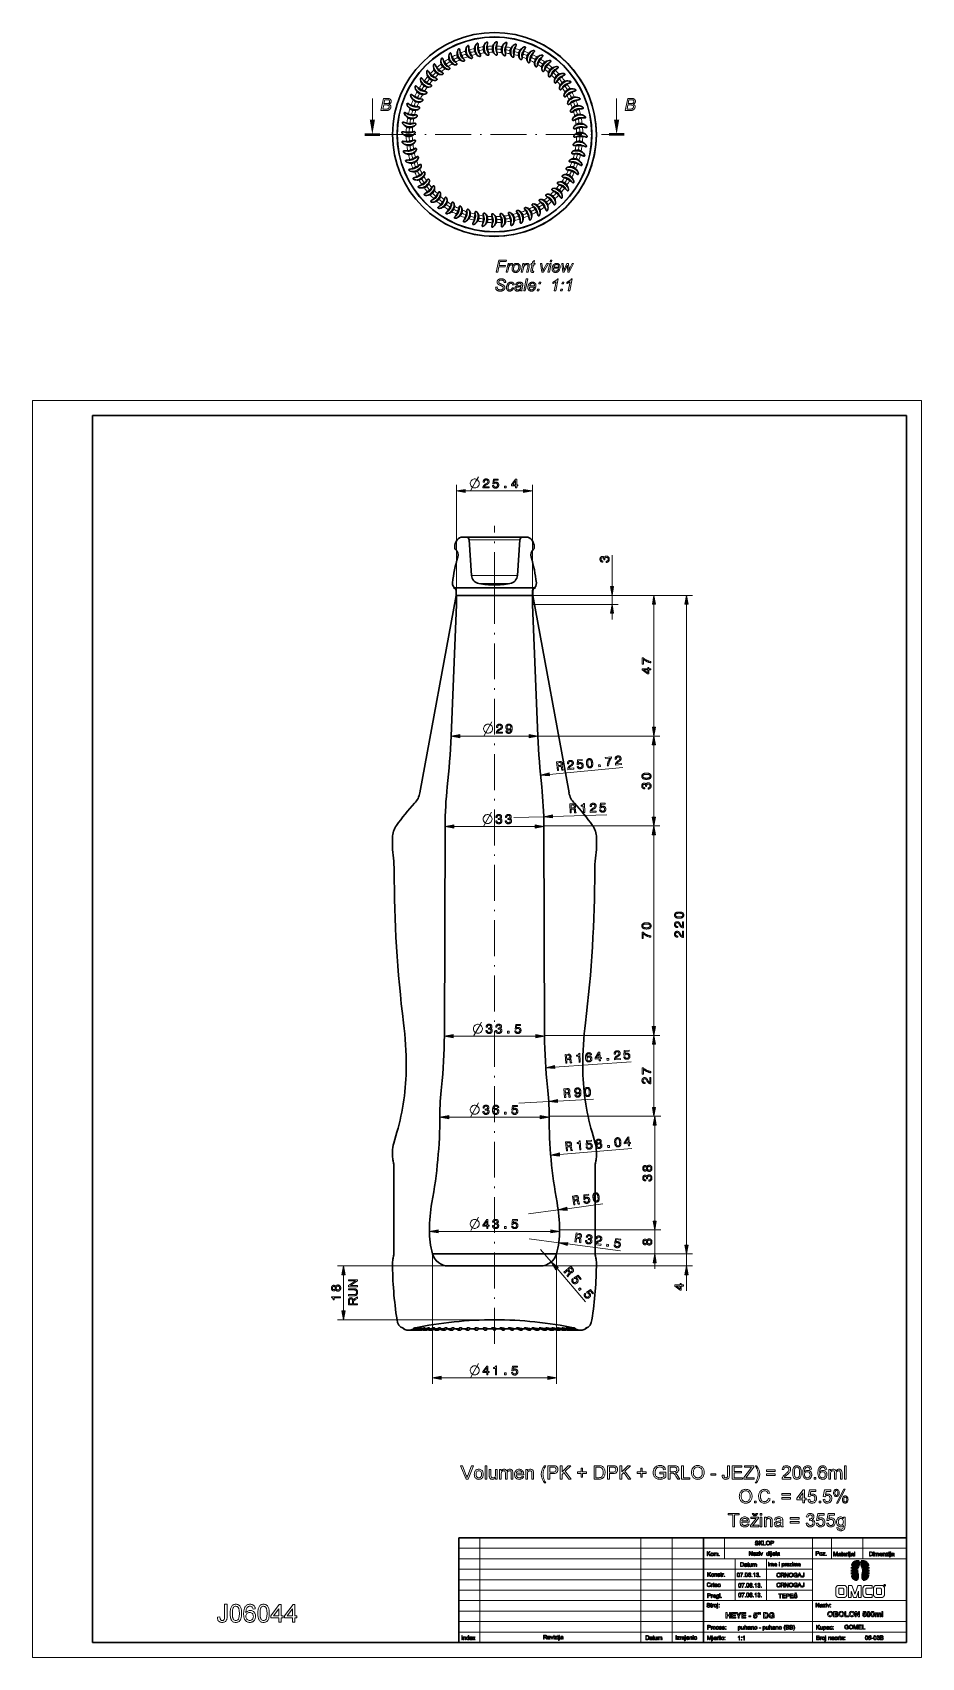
# Model space of a CAD drawing. Extents: x 0 to 297, y 0 to 543.
import ezdxf

# ---------------------------------------------------------------- set-up
doc = ezdxf.new("R2010")
doc.units = 0
doc.linetypes.add('DASHDOT', pattern=[18.5, 12, -3, 0.5, -3])

msp = doc.modelspace()

# ---------------------------------------------------------------- linework, layer by layer
at = {"color": 7, "lineweight": 30, "ltscale": 0.025008}
for p, q in [((149.11, 536.88), (148.9, 537.85)), ((155.05, 537.35), (155.05, 538.35)), ((160.95, 536.58), (161.16, 537.56)), ((146.21, 536.17), (145.9, 537.13)), ((164.12, 536.69), (163.81, 535.74)), ((135.13, 531.25), (135.8, 530.51)), ((127.68, 521.5), (128.6, 521.09)), ((129.15, 524.22), (130.02, 523.72)), ((126.51, 518.65), (127.46, 518.34)), ((126.62, 515.47), (125.64, 515.68)), ((182.35, 514.09), (183.33, 514.3)), ((182.75, 511.13), (183.74, 511.24)), ((182.6, 505.18), (183.59, 505.07)), ((128.44, 494.73), (129.31, 495.23)), ((130.06, 492.1), (130.87, 492.69)), ((179.53, 493.5), (178.66, 494)), ((134.08, 487.42), (134.75, 488.16)), ((138.98, 483.67), (139.48, 484.54)), ((173.55, 486.47), (172.88, 487.21)), ((153.63, 480.37), (153.63, 479.37)), ((159.57, 480.84), (159.78, 479.87))]:
    msp.add_line(p, q, dxfattribs=at)
at = {"color": 7, "lineweight": 30, "ltscale": 0.025007}
for p, q in [((152.06, 537.27), (151.96, 538.26)), ((158.02, 537.12), (158.12, 538.12)), ((137.58, 533.13), (138.16, 532.33)), ((142.99, 536.09), (143.4, 535.18)), ((166.98, 535.51), (166.57, 534.6)), ((169.7, 534.05), (169.2, 533.18)), ((172.24, 532.3), (171.66, 531.49)), ((130.89, 526.77), (131.7, 526.18)), ((132.89, 529.12), (133.64, 528.45)), ((174.6, 530.3), (173.93, 529.56)), ((176.73, 528.07), (175.98, 527.4)), ((178.61, 525.62), (177.8, 525.03)), ((180.23, 522.99), (179.37, 522.49)), ((181.57, 520.21), (180.65, 519.8)), ((181.65, 516.99), (182.6, 517.3)), ((126.08, 512.54), (125.08, 512.65)), ((125.85, 509.57), (124.85, 509.57)), ((125.93, 506.58), (124.93, 506.48)), ((182.83, 508.15), (183.83, 508.15)), ((126.32, 503.63), (125.34, 503.42)), ((127.02, 500.73), (126.07, 500.42)), ((182.06, 502.24), (183.04, 502.04)), ((127.11, 497.51), (128.02, 497.92)), ((180.99, 496.22), (180.08, 496.63)), ((182.17, 499.07), (181.22, 499.38)), ((131.95, 489.65), (132.69, 490.32)), ((175.78, 488.6), (175.04, 489.27)), ((177.78, 490.95), (176.97, 491.54)), ((136.43, 485.42), (137.02, 486.23)), ((168.47, 482.97), (167.97, 483.83)), ((171.1, 484.58), (170.51, 485.39)), ((141.7, 482.21), (142.1, 483.12)), ((144.55, 481.03), (144.86, 481.98)), ((147.72, 481.14), (147.51, 480.16)), ((150.66, 480.6), (150.55, 479.6)), ((156.61, 480.45), (156.72, 479.46)), ((162.47, 481.54), (162.78, 480.59)), ((165.69, 481.63), (165.28, 482.54))]:
    msp.add_line(p, q, dxfattribs=at)
at = {"color": 7, "lineweight": 30, "ltscale": 0.025009}
msp.add_line((140.2, 534.75), (140.7, 533.89), dxfattribs=at)
at = {"color": 7, "lineweight": 30, "ltscale": 0.012058}
for p, q in [((141.64, 532.68), (141.32, 533.04)), ((146.87, 534.8), (146.63, 535.22)), ((152.43, 535.78), (152.28, 536.24)), ((166.15, 533.13), (166.25, 533.6)), ((139.22, 531.22), (138.87, 531.54)), ((131.44, 523.14), (130.98, 523.29)), ((130.07, 520.67), (129.6, 520.77)), ((180.28, 516.32), (180.69, 516.56)), ((127.61, 512.59), (127.13, 512.54)), ((127.42, 506.95), (126.96, 506.8)), ((181.07, 505.13), (181.55, 505.18)), ((127.76, 504.15), (127.32, 503.95)), ((129.32, 498.72), (128.93, 498.44)), ((177.24, 494.58), (177.7, 494.43)), ((131.98, 493.75), (131.65, 493.39)), ((133.68, 491.49), (133.39, 491.1)), ((135.61, 489.43), (135.37, 489.01)), ((173.77, 490.13), (174.19, 489.89)), ((140.06, 485.96), (139.91, 485.5)), ((142.53, 484.59), (142.43, 484.12)), ((164.47, 483.84), (164.76, 483.45)), ((150.61, 482.13), (150.66, 481.65)), ((153.42, 481.89), (153.52, 481.41)), ((156.25, 481.94), (156.39, 481.48)), ((161.8, 482.92), (162.04, 482.5))]:
    msp.add_line(p, q, dxfattribs=at)
at = {"color": 7, "lineweight": 30, "ltscale": 0.01206}
for p, q in [((144.2, 533.87), (143.92, 534.27)), ((173.07, 528.29), (173.31, 528.71))]:
    msp.add_line(p, q, dxfattribs=at)
at = {"color": 7, "lineweight": 30, "ltscale": 0.012059}
for p, q in [((149.63, 535.44), (149.43, 535.88)), ((155.25, 535.83), (155.15, 536.31)), ((158.07, 535.59), (158.02, 536.07)), ((160.84, 535.05), (160.84, 535.54)), ((168.62, 531.76), (168.77, 532.22)), ((134.9, 527.59), (134.49, 527.83)), ((136.97, 529.52), (136.58, 529.8)), ((170.93, 530.14), (171.13, 530.58)), ((133.05, 525.46), (132.61, 525.65)), ((175, 526.23), (175.28, 526.62)), ((176.7, 523.97), (177.02, 524.33)), ((178.16, 521.55), (178.52, 521.88)), ((128.97, 518.07), (128.49, 518.12)), ((179.35, 518.99), (179.74, 519.28)), ((128.14, 515.36), (127.66, 515.37)), ((180.91, 513.57), (181.35, 513.77)), ((181.26, 510.77), (181.72, 510.92)), ((127.36, 509.78), (126.89, 509.68)), ((181.31, 507.94), (181.78, 508.04)), ((128.4, 501.39), (127.98, 501.15)), ((179.71, 499.65), (180.19, 499.6)), ((180.53, 502.36), (181.02, 502.35)), ((130.52, 496.17), (130.16, 495.84)), ((178.61, 497.05), (179.08, 496.95)), ((175.62, 492.26), (176.06, 492.07)), ((137.74, 487.57), (137.54, 487.13)), ((145.13, 483.49), (145.08, 483.01)), ((167.03, 485.04), (167.35, 484.68)), ((169.45, 486.5), (169.81, 486.17)), ((171.71, 488.2), (172.1, 487.92)), ((147.83, 482.66), (147.83, 482.18)), ((159.05, 482.28), (159.25, 481.84))]:
    msp.add_line(p, q, dxfattribs=at)
at = {"color": 7, "lineweight": 30, "ltscale": 0.012057}
msp.add_line((163.54, 534.23), (163.6, 534.71), dxfattribs=at)
at = {"color": 7, "lineweight": 13, "ltscale": 0.1769}
for p, q in [((113.54, 513.78), (113.54, 520.86)), ((113.54, 513.78), (113.54, 520.86)), ((195.14, 513.78), (195.14, 520.86)), ((195.14, 513.78), (195.14, 520.86))]:
    msp.add_line(p, q, dxfattribs=at)
at = {"color": 7, "lineweight": 50, "ltscale": 0.125}
for p, q in [((111.04, 508.86), (116.04, 508.86)), ((111.04, 508.86), (116.04, 508.86)), ((197.64, 508.86), (192.64, 508.86)), ((197.64, 508.86), (192.64, 508.86))]:
    msp.add_line(p, q, dxfattribs=at)
at = {"color": 7, "linetype": 'DASHDOT', "lineweight": 13}
for p, q in [((116.04, 508.86), (192.64, 508.86)), ((116.04, 508.86), (192.64, 508.86)), ((154.34, 357.33), (154.34, 378.04)), ((154.34, 357.33), (154.34, 103.96))]:
    msp.add_line(p, q, dxfattribs=at)
at = {"color": 7, "lineweight": 13}
for p, q in [((0, 0), (0, 420)), ((0, 420), (297, 420)), ((297, 0), (297, 420)), ((141.64, 354.83), (141.64, 391.75)), ((167.04, 354.83), (167.04, 391.75)), ((167.04, 354.83), (209.61, 354.83)), ((167.04, 354.83), (195.61, 354.83)), ((167.04, 354.83), (220.5, 354.83)), ((167.04, 351.83), (195.61, 351.83)), ((207.61, 310.79), (207.61, 351.88)), ((218.5, 137.79), (218.5, 351.88)), ((142.79, 307.83), (165.88, 307.83)), ((168.84, 307.83), (209.57, 307.83)), ((168.84, 307.83), (209.61, 307.83)), ((207.57, 280.79), (207.57, 304.88)), ((172.66, 295.04), (197.21, 297.34)), ((140.79, 277.63), (167.88, 277.63)), ((170.84, 277.83), (209.58, 277.83)), ((170.84, 277.83), (209.57, 277.83)), ((207.58, 210.79), (207.58, 274.88)), ((140.54, 207.56), (168.13, 207.56)), ((171.09, 207.83), (209.58, 207.83)), ((171.09, 207.83), (209.63, 207.83)), ((207.63, 183.79), (207.63, 204.88)), ((174.43, 197.26), (200.03, 199.03)), ((139.04, 180.52), (169.63, 180.52)), ((172.59, 180.83), (209.87, 180.83)), ((172.59, 180.83), (209.63, 180.83)), ((207.87, 145.79), (207.87, 177.88)), ((176.07, 168.05), (200.23, 170.05)), ((135.54, 142.36), (173.13, 142.36)), ((176.09, 142.83), (209.87, 142.83)), ((176.09, 142.83), (209.87, 142.83)), ((138.93, 130.83), (101.89, 130.83)), ((133.59, 134.83), (133.59, 91.44)), ((169.75, 130.83), (220.5, 130.83)), ((175.04, 134.83), (209.87, 134.83)), ((175.04, 134.83), (220.5, 134.83)), ((175.04, 134.83), (220.5, 134.83)), ((175.09, 134.83), (175.09, 91.44)), ((154.34, 112.83), (101.89, 112.83)), ((136.54, 93.44), (172.13, 93.44)), ((149.42, 40), (149.42, 5)), ((203.21, 40), (203.21, 5)), ((213.71, 40), (213.71, 5)), ((260.61, 40), (260.61, 5)), ((142.42, 36.5), (292, 36.5)), ((292, 33), (142.42, 33)), ((142.42, 29.5), (260.61, 29.5)), ((142.42, 26), (260.61, 26)), ((142.42, 22.5), (260.61, 22.5)), ((142.42, 19), (292, 19)), ((224.21, 15.5), (142.42, 15.5)), ((142.42, 12), (292, 12)), ((142.42, 8.5), (292, 8.5)), ((0, 0), (297, 0))]:
    msp.add_line(p, q, dxfattribs=at)
at = {"color": 7, "lineweight": 30}
for p, q in [((20, 5), (20, 415)), ((20, 415), (292, 415)), ((292, 5), (292, 415)), ((141.49, 354.83), (129.44, 288.93)), ((140.69, 357.33), (167.99, 357.33)), ((141.59, 354.83), (167.09, 354.83)), ((141.64, 354.83), (167.04, 354.83)), ((167.19, 354.83), (179.24, 288.93)), ((141.64, 351.83), (139.84, 307.83)), ((167.04, 351.83), (168.84, 307.83)), ((137.84, 277.83), (137.59, 207.83)), ((170.84, 277.83), (171.09, 207.83)), ((120.74, 135.43), (120.74, 163.93)), ((187.94, 135.43), (187.94, 163.93)), ((133.59, 134.83), (175.09, 134.83)), ((133.64, 134.83), (175.04, 134.83)), ((138.93, 130.83), (169.75, 130.83)), ((142.42, 40), (292, 40)), ((142.42, 40), (142.42, 5)), ((224.21, 40), (224.21, 5)), ((20, 5), (292, 5))]:
    msp.add_line(p, q, dxfattribs=at)
at = {"color": 7, "lineweight": 13, "ltscale": 0.487279}
msp.add_line((144.59, 389.75), (164.08, 389.75), dxfattribs=at)
at = {"color": 7, "lineweight": 30, "ltscale": 0.007188}
for p, q in [((141.06, 370.69), (141.06, 370.98)), ((167.61, 370.69), (167.61, 370.98))]:
    msp.add_line(p, q, dxfattribs=at)
at = {"color": 7, "lineweight": 30, "ltscale": 0.026998}
for p, q in [((143.78, 374.33), (144.86, 374.33)), ((163.82, 374.33), (164.9, 374.33))]:
    msp.add_line(p, q, dxfattribs=at)
at = {"color": 7, "lineweight": 30, "ltscale": 0.123409}
msp.add_line((149.79, 374.33), (144.86, 374.33), dxfattribs=at)
at = {"color": 7, "lineweight": 30, "ltscale": 0.297562}
for p, q in [((146.68, 361.53), (145.85, 373.4)), ((161.99, 361.53), (162.82, 373.4))]:
    msp.add_line(p, q, dxfattribs=at)
at = {"color": 7, "lineweight": 13, "ltscale": 0.110426}
msp.add_line((150.27, 373.4), (145.85, 373.4), dxfattribs=at)
at = {"color": 7, "lineweight": 30, "ltscale": 0.350717}
msp.add_line((163.82, 374.33), (149.79, 374.33), dxfattribs=at)
at = {"color": 7, "lineweight": 13, "ltscale": 0.313821}
msp.add_line((162.82, 373.4), (150.27, 373.4), dxfattribs=at)
at = {"color": 7, "lineweight": 13, "ltscale": 0.261906}
msp.add_line((193.61, 357.79), (193.61, 368.26), dxfattribs=at)
at = {"color": 7, "lineweight": 13, "ltscale": 0.099621}
msp.add_line((150.67, 361.53), (146.68, 361.53), dxfattribs=at)
at = {"color": 7, "lineweight": 13, "ltscale": 0.067414}
msp.add_line((151.85, 358.78), (149.16, 358.78), dxfattribs=at)
at = {"color": 7, "lineweight": 13, "ltscale": 0.283113}
msp.add_line((161.99, 361.53), (150.67, 361.53), dxfattribs=at)
at = {"color": 7, "lineweight": 13, "ltscale": 0.191585}
msp.add_line((159.52, 358.78), (151.85, 358.78), dxfattribs=at)
at = {"color": 7, "lineweight": 30, "ltscale": 0.0425}
for p, q in [((141.49, 354.83), (141.49, 356.53)), ((167.19, 354.83), (167.19, 356.53))]:
    msp.add_line(p, q, dxfattribs=at)
at = {"color": 7, "lineweight": 30, "ltscale": 0.041704}
for p, q in [((141.59, 354.83), (141.59, 356.5)), ((167.09, 354.83), (167.09, 356.5))]:
    msp.add_line(p, q, dxfattribs=at)
at = {"color": 7, "lineweight": 30, "ltscale": 0.075}
for p, q in [((141.64, 351.83), (141.64, 354.83)), ((167.04, 351.83), (167.04, 354.83)), ((120.29, 270.93), (120.29, 273.93)), ((188.39, 270.93), (188.39, 273.93))]:
    msp.add_line(p, q, dxfattribs=at)
at = {"color": 7, "lineweight": 13, "ltscale": 0.075}
msp.add_line((193.61, 351.83), (193.61, 354.83), dxfattribs=at)
at = {"color": 7, "lineweight": 13, "ltscale": 0.051139}
for p, q in [((193.61, 346.83), (193.61, 348.88)), ((207.87, 145.79), (207.87, 147.83)), ((218.5, 137.79), (218.5, 139.83)), ((207.87, 129.83), (207.87, 131.88))]:
    msp.add_line(p, q, dxfattribs=at)
at = {"color": 7, "lineweight": 13, "ltscale": 0.050046}
for p, q in [((139.84, 307.83), (139.84, 305.83)), ((168.84, 307.83), (168.84, 305.83))]:
    msp.add_line(p, q, dxfattribs=at)
at = {"color": 7, "lineweight": 13, "ltscale": 0.055047}
for p, q in [((137.84, 277.83), (137.84, 275.63)), ((170.84, 277.83), (170.84, 275.63))]:
    msp.add_line(p, q, dxfattribs=at)
at = {"color": 7, "lineweight": 13, "ltscale": 0.25}
for p, q in [((160.79, 280.63), (170.79, 280.92)), ((162.47, 185.21), (172.45, 185.76)), ((165.73, 148.18), (175.64, 149.51)), ((165.89, 139.88), (175.81, 138.56))]:
    msp.add_line(p, q, dxfattribs=at)
at = {"color": 7, "lineweight": 13, "ltscale": 0.453495}
msp.add_line((173.74, 281), (191.87, 281.51), dxfattribs=at)
at = {"color": 7, "lineweight": 13, "ltscale": 0.056699}
for p, q in [((137.59, 207.83), (137.59, 205.56)), ((171.09, 207.83), (171.09, 205.56))]:
    msp.add_line(p, q, dxfattribs=at)
at = {"color": 7, "lineweight": 13, "ltscale": 0.30114}
msp.add_line((175.4, 185.92), (187.43, 186.58), dxfattribs=at)
at = {"color": 7, "lineweight": 13, "ltscale": 0.057806}
for p, q in [((136.09, 180.83), (136.09, 178.52)), ((172.59, 180.83), (172.59, 178.52))]:
    msp.add_line(p, q, dxfattribs=at)
at = {"color": 7, "lineweight": 30, "ltscale": 0.095312}
for p, q in [((121.74, 175.47), (120.68, 171.81)), ((186.94, 175.47), (187.99, 171.81))]:
    msp.add_line(p, q, dxfattribs=at)
at = {"color": 7, "lineweight": 30, "ltscale": 0.0375}
for p, q in [((120.29, 167.53), (120.29, 169.03)), ((188.39, 167.53), (188.39, 169.03))]:
    msp.add_line(p, q, dxfattribs=at)
at = {"color": 7, "lineweight": 30, "ltscale": 0.01875}
for p, q in [((120.61, 165.16), (120.46, 165.89)), ((188.07, 165.16), (188.22, 165.89)), ((120.61, 134.2), (120.46, 133.47)), ((188.07, 134.2), (188.22, 133.47))]:
    msp.add_line(p, q, dxfattribs=at)
at = {"color": 7, "lineweight": 13, "ltscale": 0.301139}
msp.add_line((178.57, 149.91), (190.51, 151.52), dxfattribs=at)
at = {"color": 7, "lineweight": 13, "ltscale": 0.061712}
for p, q in [((132.59, 142.83), (132.59, 140.36)), ((176.09, 142.83), (176.09, 140.36))]:
    msp.add_line(p, q, dxfattribs=at)
at = {"color": 7, "lineweight": 13, "ltscale": 0.2}
msp.add_line((207.87, 134.83), (207.87, 142.83), dxfattribs=at)
at = {"color": 7, "lineweight": 13, "ltscale": 0.1375}
msp.add_line((169.75, 136.33), (173.32, 132.15), dxfattribs=at)
at = {"color": 7, "lineweight": 13, "ltscale": 0.446069}
msp.add_line((178.74, 138.18), (196.42, 135.83), dxfattribs=at)
at = {"color": 7, "lineweight": 13, "ltscale": 0.1}
msp.add_line((218.5, 130.83), (218.5, 134.83), dxfattribs=at)
at = {"color": 7, "lineweight": 13, "ltscale": 0.302282}
msp.add_line((103.89, 115.79), (103.89, 127.88), dxfattribs=at)
at = {"color": 7, "lineweight": 13, "ltscale": 0.366084}
msp.add_line((175.24, 129.91), (184.76, 118.78), dxfattribs=at)
at = {"color": 7, "lineweight": 13, "ltscale": 0.133224}
msp.add_line((218.5, 122.55), (218.5, 127.88), dxfattribs=at)
at = {"color": 7, "lineweight": 30, "ltscale": 0.00125}
for p, q in [((121.79, 112.83), (121.84, 112.83)), ((186.84, 112.83), (186.89, 112.83))]:
    msp.add_line(p, q, dxfattribs=at)
at = {"color": 7, "lineweight": 30, "ltscale": 0.007163}
msp.add_line((128.4, 110.04), (128.12, 109.97), dxfattribs=at)
at = {"color": 7, "lineweight": 13, "ltscale": 0.004037}
msp.add_line((128.93, 109.94), (128.77, 109.94), dxfattribs=at)
at = {"color": 7, "lineweight": 30, "ltscale": 0.010084}
msp.add_line((129.32, 110.04), (128.93, 109.94), dxfattribs=at)
at = {"color": 7, "lineweight": 13, "ltscale": 0.01044}
msp.add_line((130.16, 109.94), (129.74, 109.94), dxfattribs=at)
at = {"color": 7, "lineweight": 30, "ltscale": 0.009319}
msp.add_line((130.52, 110.04), (130.16, 109.94), dxfattribs=at)
at = {"color": 7, "lineweight": 13, "ltscale": 0.016549}
msp.add_line((131.65, 109.94), (130.99, 109.94), dxfattribs=at)
at = {"color": 7, "lineweight": 30, "ltscale": 0.008464}
msp.add_line((131.98, 110.04), (131.65, 109.94), dxfattribs=at)
at = {"color": 7, "lineweight": 30, "ltscale": 0.006883}
msp.add_line((132.69, 109.83), (132.42, 109.83), dxfattribs=at)
at = {"color": 7, "lineweight": 13, "ltscale": 0.022261}
msp.add_line((133.39, 109.94), (132.5, 109.94), dxfattribs=at)
at = {"color": 7, "lineweight": 30, "ltscale": 0.001542}
msp.add_line((132.56, 110.03), (132.6, 110.09), dxfattribs=at)
at = {"color": 7, "lineweight": 30, "ltscale": 0.007534}
msp.add_line((133.68, 110.04), (133.39, 109.94), dxfattribs=at)
at = {"color": 7, "lineweight": 30, "ltscale": 0.00295}
msp.add_line((134.07, 109.57), (133.96, 109.61), dxfattribs=at)
at = {"color": 7, "lineweight": 30, "ltscale": 0.013925}
msp.add_line((134.75, 109.83), (134.19, 109.83), dxfattribs=at)
at = {"color": 7, "lineweight": 30, "ltscale": 0.004333}
msp.add_line((134.24, 109.9), (134.33, 110.04), dxfattribs=at)
at = {"color": 7, "lineweight": 13, "ltscale": 0.027443}
msp.add_line((135.37, 109.94), (134.27, 109.94), dxfattribs=at)
at = {"color": 7, "lineweight": 30, "ltscale": 0.006545}
msp.add_line((135.61, 110.04), (135.37, 109.94), dxfattribs=at)
at = {"color": 7, "lineweight": 30, "ltscale": 0.006502}
msp.add_line((136.16, 109.79), (136.32, 109.99), dxfattribs=at)
at = {"color": 7, "lineweight": 30, "ltscale": 0.020495}
msp.add_line((137.02, 109.83), (136.2, 109.83), dxfattribs=at)
at = {"color": 7, "lineweight": 13, "ltscale": 0.031602}
msp.add_line((137.54, 109.94), (136.28, 109.94), dxfattribs=at)
at = {"color": 7, "lineweight": 30, "ltscale": 0.005521}
msp.add_line((137.74, 110.04), (137.54, 109.94), dxfattribs=at)
at = {"color": 7, "lineweight": 30, "ltscale": 0.008083}
msp.add_line((138.32, 109.7), (138.53, 109.95), dxfattribs=at)
at = {"color": 7, "lineweight": 30, "ltscale": 0.026141}
msp.add_line((139.48, 109.83), (138.43, 109.83), dxfattribs=at)
at = {"color": 7, "lineweight": 13, "ltscale": 0.034611}
msp.add_line((139.91, 109.94), (138.52, 109.94), dxfattribs=at)
at = {"color": 7, "lineweight": 30, "ltscale": 0.0045}
msp.add_line((140.06, 110.04), (139.91, 109.94), dxfattribs=at)
at = {"color": 7, "lineweight": 30, "ltscale": 0.009252}
msp.add_line((140.69, 109.62), (140.93, 109.9), dxfattribs=at)
at = {"color": 7, "lineweight": 30, "ltscale": 0.030785}
msp.add_line((142.1, 109.83), (140.87, 109.83), dxfattribs=at)
at = {"color": 7, "lineweight": 13, "ltscale": 0.005439}
msp.add_line((141.17, 109.94), (140.96, 109.94), dxfattribs=at)
at = {"color": 7, "lineweight": 13, "ltscale": 0.031371}
msp.add_line((142.43, 109.94), (141.17, 109.94), dxfattribs=at)
at = {"color": 7, "lineweight": 30, "ltscale": 0.003546}
msp.add_line((142.53, 110.04), (142.43, 109.94), dxfattribs=at)
at = {"color": 7, "lineweight": 30, "ltscale": 0.010243}
msp.add_line((143.24, 109.57), (143.52, 109.87), dxfattribs=at)
at = {"color": 7, "lineweight": 30, "ltscale": 0.034436}
msp.add_line((144.86, 109.83), (143.48, 109.83), dxfattribs=at)
at = {"color": 7, "lineweight": 13, "ltscale": 0.038605}
msp.add_line((145.08, 109.94), (143.54, 109.94), dxfattribs=at)
at = {"color": 7, "lineweight": 30, "ltscale": 0.002791}
msp.add_line((145.13, 110.04), (145.08, 109.94), dxfattribs=at)
at = {"color": 7, "lineweight": 30, "ltscale": 0.011072}
msp.add_line((145.95, 109.53), (146.26, 109.85), dxfattribs=at)
at = {"color": 7, "lineweight": 13, "ltscale": 0.039978}
msp.add_line((147.83, 109.94), (146.23, 109.94), dxfattribs=at)
at = {"color": 7, "lineweight": 30, "ltscale": 0.037106}
msp.add_line((147.72, 109.83), (146.24, 109.83), dxfattribs=at)
at = {"color": 7, "lineweight": 30, "ltscale": 0.002473}
msp.add_line((147.83, 110.04), (147.83, 109.94), dxfattribs=at)
at = {"color": 7, "lineweight": 30, "ltscale": 0.011749}
msp.add_line((148.78, 109.5), (149.11, 109.84), dxfattribs=at)
at = {"color": 7, "lineweight": 13, "ltscale": 0.040913}
msp.add_line((150.66, 109.94), (149.02, 109.94), dxfattribs=at)
at = {"color": 7, "lineweight": 30, "ltscale": 0.038776}
msp.add_line((150.66, 109.83), (149.11, 109.83), dxfattribs=at)
at = {"color": 7, "lineweight": 30, "ltscale": 0.002759}
msp.add_line((150.61, 110.04), (150.66, 109.94), dxfattribs=at)
at = {"color": 7, "lineweight": 30, "ltscale": 0.012276}
for p, q in [((151.71, 109.48), (152.05, 109.83)), ((157.71, 109.48), (158.05, 109.83))]:
    msp.add_line(p, q, dxfattribs=at)
at = {"color": 7, "lineweight": 13, "ltscale": 0.0414}
msp.add_line((153.52, 109.94), (151.87, 109.94), dxfattribs=at)
at = {"color": 7, "lineweight": 30, "ltscale": 0.039472}
msp.add_line((153.63, 109.83), (152.05, 109.83), dxfattribs=at)
at = {"color": 7, "lineweight": 30, "ltscale": 0.019871}
msp.add_line((153.98, 109.48), (153.42, 110.04), dxfattribs=at)
at = {"color": 7, "lineweight": 13, "ltscale": 0.022242}
msp.add_line((154.69, 109.48), (154.06, 110.11), dxfattribs=at)
at = {"color": 7, "lineweight": 30, "ltscale": 0.0125}
msp.add_line((154.69, 109.48), (155.05, 109.83), dxfattribs=at)
at = {"color": 7, "lineweight": 13, "ltscale": 0.04045}
msp.add_line((156.36, 109.94), (154.74, 109.94), dxfattribs=at)
at = {"color": 7, "lineweight": 30, "ltscale": 0.036195}
msp.add_line((156.48, 109.83), (155.03, 109.83), dxfattribs=at)
at = {"color": 7, "lineweight": 13, "ltscale": 0.038904}
msp.add_line((159.16, 109.94), (157.61, 109.94), dxfattribs=at)
at = {"color": 7, "lineweight": 30, "ltscale": 0.032342}
msp.add_line((159.3, 109.83), (158.01, 109.83), dxfattribs=at)
at = {"color": 7, "lineweight": 13, "ltscale": 0.036807}
msp.add_line((161.91, 109.94), (160.44, 109.94), dxfattribs=at)
at = {"color": 7, "lineweight": 30, "ltscale": 0.011603}
msp.add_line((160.72, 109.5), (161.04, 109.83), dxfattribs=at)
at = {"color": 7, "lineweight": 30, "ltscale": 0.027998}
msp.add_line((162.06, 109.83), (160.94, 109.83), dxfattribs=at)
at = {"color": 7, "lineweight": 13, "ltscale": 0.034203}
msp.add_line((164.57, 109.94), (163.2, 109.94), dxfattribs=at)
at = {"color": 7, "lineweight": 30, "ltscale": 0.010482}
msp.add_line((163.69, 109.53), (163.98, 109.83), dxfattribs=at)
at = {"color": 7, "lineweight": 30, "ltscale": 0.023234}
msp.add_line((164.73, 109.83), (163.8, 109.83), dxfattribs=at)
at = {"color": 7, "lineweight": 13, "ltscale": 0.03113}
msp.add_line((167.12, 109.94), (165.87, 109.94), dxfattribs=at)
at = {"color": 7, "lineweight": 30, "ltscale": 0.018121}
msp.add_line((167.29, 109.83), (166.56, 109.83), dxfattribs=at)
at = {"color": 7, "lineweight": 30, "ltscale": 0.008918}
msp.add_line((166.59, 109.57), (166.83, 109.83), dxfattribs=at)
at = {"color": 7, "lineweight": 13, "ltscale": 0.027634}
msp.add_line((169.52, 109.94), (168.41, 109.94), dxfattribs=at)
at = {"color": 7, "lineweight": 30, "ltscale": 0.012725}
msp.add_line((169.7, 109.83), (169.19, 109.83), dxfattribs=at)
at = {"color": 7, "lineweight": 30, "ltscale": 0.006887}
msp.add_line((169.39, 109.62), (169.57, 109.83), dxfattribs=at)
at = {"color": 7, "lineweight": 13, "ltscale": 0.023756}
msp.add_line((171.75, 109.94), (170.8, 109.94), dxfattribs=at)
at = {"color": 7, "lineweight": 30, "ltscale": 0.007114}
msp.add_line((171.93, 109.83), (171.65, 109.83), dxfattribs=at)
at = {"color": 7, "lineweight": 30, "ltscale": 0.001488}
msp.add_line((172.06, 109.7), (172.1, 109.74), dxfattribs=at)
at = {"color": 7, "lineweight": 13, "ltscale": 0.01954}
msp.add_line((173.79, 109.94), (173.01, 109.94), dxfattribs=at)
at = {"color": 7, "lineweight": 30, "ltscale": 0.001347}
msp.add_line((173.97, 109.83), (173.92, 109.83), dxfattribs=at)
at = {"color": 7, "lineweight": 13, "ltscale": 0.015044}
msp.add_line((175.61, 109.94), (175.01, 109.94), dxfattribs=at)
at = {"color": 7, "lineweight": 13, "ltscale": 0.010308}
msp.add_line((177.2, 109.94), (176.79, 109.94), dxfattribs=at)
at = {"color": 7, "lineweight": 13, "ltscale": 0.005382}
msp.add_line((178.53, 109.94), (178.32, 109.94), dxfattribs=at)
at = {"color": 7, "lineweight": 13, "ltscale": 0.000325775}
msp.add_line((179.6, 109.94), (179.58, 109.94), dxfattribs=at)
at = {"color": 7, "lineweight": 30, "ltscale": 0.000468344}
msp.add_line((179.58, 109.94), (179.6, 109.94), dxfattribs=at)
at = {"color": 7, "lineweight": 30, "ltscale": 0.009655}
msp.add_line((180.74, 110.04), (180.36, 110.11), dxfattribs=at)
at = {"color": 7, "lineweight": 30, "ltscale": 0.001665}
msp.add_line((180.89, 110.1), (180.83, 110.11), dxfattribs=at)
at = {"color": 7, "lineweight": 30, "ltscale": 0.003915}
msp.add_line((180.85, 110.14), (181, 110.11), dxfattribs=at)
at = {"color": 7, "lineweight": 30, "ltscale": 0.006113}
msp.add_line((181.24, 110.06), (181, 110.11), dxfattribs=at)
at = {"color": 7, "lineweight": 13, "ltscale": 0.175}
for p, q in [((231.21, 40), (231.21, 33)), ((266.91, 40), (266.91, 33)), ((277.41, 40), (277.41, 33))]:
    msp.add_line(p, q, dxfattribs=at)
at = {"color": 7, "lineweight": 13, "ltscale": 0.35}
for p, q in [((234.71, 33), (234.71, 19)), ((245.21, 33), (245.21, 19))]:
    msp.add_line(p, q, dxfattribs=at)
at = {"color": 7, "lineweight": 30}
for points in [[(145.09, 538.14), (145.14, 538.22), (145.19, 538.3), (145.22, 538.34), (145.25, 538.37), (145.3, 538.43), (145.32, 538.45), (145.35, 538.47), (145.39, 538.5), (145.43, 538.52), (145.46, 538.54), (145.49, 538.55), (145.53, 538.55), (145.54, 538.55), (145.56, 538.55), (145.58, 538.54), (145.59, 538.54), (145.61, 538.52), (145.64, 538.5), (145.65, 538.49), (145.66, 538.47), (145.68, 538.43), (145.7, 538.39), (145.71, 538.35), (145.72, 538.3), (145.73, 538.24), (145.74, 538.18), (145.74, 538.1), (145.75, 538.04), (145.75, 537.93)], [(148.2, 538.94), (148.26, 539.02), (148.32, 539.09), (148.35, 539.13), (148.38, 539.16), (148.44, 539.21), (148.46, 539.23), (148.49, 539.25), (148.54, 539.27), (148.58, 539.29), (148.61, 539.3), (148.64, 539.31), (148.68, 539.31), (148.69, 539.31), (148.71, 539.3), (148.73, 539.3), (148.74, 539.29), (148.76, 539.27), (148.78, 539.25), (148.79, 539.23), (148.8, 539.21), (148.82, 539.17), (148.83, 539.13), (148.84, 539.09), (148.84, 539.04), (148.85, 538.98), (148.85, 538.92), (148.85, 538.84), (148.85, 538.78), (148.84, 538.66)], [(151.38, 539.42), (151.44, 539.49), (151.51, 539.56), (151.55, 539.59), (151.58, 539.62), (151.64, 539.66), (151.67, 539.68), (151.7, 539.69), (151.75, 539.71), (151.79, 539.73), (151.82, 539.73), (151.86, 539.74), (151.89, 539.73), (151.91, 539.73), (151.92, 539.72), (151.94, 539.72), (151.95, 539.71), (151.97, 539.69), (151.99, 539.66), (152, 539.64), (152.01, 539.62), (152.02, 539.58), (152.02, 539.54), (152.03, 539.5), (152.03, 539.44), (152.03, 539.39), (152.02, 539.33), (152.01, 539.25), (152, 539.19), (151.98, 539.08)], [(154.59, 539.56), (154.66, 539.63), (154.73, 539.68), (154.77, 539.71), (154.81, 539.74), (154.88, 539.77), (154.91, 539.79), (154.94, 539.8), (154.99, 539.82), (155.03, 539.83), (155.07, 539.83), (155.1, 539.83), (155.13, 539.82), (155.15, 539.81), (155.16, 539.81), (155.18, 539.8), (155.19, 539.79), (155.21, 539.76), (155.22, 539.74), (155.23, 539.72), (155.23, 539.7), (155.24, 539.66), (155.24, 539.62), (155.24, 539.57), (155.24, 539.52), (155.23, 539.46), (155.22, 539.41), (155.2, 539.32), (155.19, 539.27), (155.16, 539.16)], [(157.8, 539.37), (157.87, 539.42), (157.95, 539.47), (158, 539.5), (158.04, 539.52), (158.1, 539.55), (158.14, 539.56), (158.17, 539.57), (158.22, 539.58), (158.27, 539.58), (158.3, 539.58), (158.33, 539.58), (158.36, 539.57), (158.38, 539.56), (158.39, 539.55), (158.41, 539.54), (158.42, 539.53), (158.43, 539.5), (158.44, 539.48), (158.45, 539.46), (158.45, 539.44), (158.46, 539.4), (158.45, 539.35), (158.45, 539.31), (158.44, 539.26), (158.42, 539.2), (158.41, 539.15), (158.38, 539.07), (158.36, 539.01), (158.32, 538.91)], [(160.97, 538.84), (161.05, 538.89), (161.13, 538.93), (161.18, 538.95), (161.22, 538.96), (161.29, 538.99), (161.33, 538.99), (161.36, 539), (161.41, 539), (161.46, 539), (161.49, 539), (161.52, 538.99), (161.55, 538.98), (161.57, 538.97), (161.58, 538.96), (161.59, 538.95), (161.6, 538.93), (161.61, 538.91), (161.62, 538.88), (161.63, 538.86), (161.63, 538.84), (161.63, 538.8), (161.62, 538.76), (161.61, 538.72), (161.59, 538.66), (161.57, 538.61), (161.55, 538.56), (161.52, 538.48), (161.49, 538.43), (161.44, 538.32)], [(164.07, 537.98), (164.15, 538.02), (164.24, 538.05), (164.29, 538.07), (164.33, 538.08), (164.4, 538.09), (164.44, 538.1), (164.47, 538.1), (164.52, 538.1), (164.57, 538.09), (164.6, 538.09), (164.63, 538.08), (164.66, 538.06), (164.67, 538.05), (164.69, 538.04), (164.7, 538.02), (164.7, 538.01), (164.71, 537.98), (164.72, 537.96), (164.72, 537.93), (164.72, 537.91), (164.72, 537.87), (164.7, 537.83), (164.69, 537.79), (164.67, 537.74), (164.64, 537.69), (164.62, 537.64), (164.57, 537.57), (164.54, 537.52), (164.48, 537.42)], [(133.98, 531.85), (133.99, 531.94), (134.01, 532.03), (134.02, 532.08), (134.03, 532.12), (134.05, 532.19), (134.07, 532.22), (134.08, 532.26), (134.11, 532.3), (134.13, 532.34), (134.16, 532.36), (134.18, 532.38), (134.21, 532.4), (134.23, 532.4), (134.24, 532.41), (134.26, 532.41), (134.28, 532.41), (134.3, 532.41), (134.33, 532.4), (134.35, 532.39), (134.37, 532.38), (134.4, 532.35), (134.43, 532.32), (134.46, 532.29), (134.49, 532.25), (134.52, 532.2), (134.55, 532.15), (134.6, 532.08), (134.62, 532.02), (134.67, 531.92)], [(136.5, 533.85), (136.51, 533.94), (136.54, 534.03), (136.56, 534.08), (136.57, 534.12), (136.6, 534.18), (136.62, 534.22), (136.64, 534.25), (136.67, 534.28), (136.7, 534.32), (136.72, 534.34), (136.75, 534.36), (136.78, 534.37), (136.8, 534.38), (136.82, 534.38), (136.83, 534.38), (136.85, 534.38), (136.88, 534.37), (136.9, 534.36), (136.92, 534.35), (136.94, 534.34), (136.97, 534.31), (136.99, 534.28), (137.02, 534.24), (137.05, 534.19), (137.07, 534.14), (137.1, 534.09), (137.13, 534.01), (137.15, 533.96), (137.19, 533.85)], [(139.21, 535.58), (139.23, 535.67), (139.27, 535.75), (139.29, 535.8), (139.31, 535.84), (139.35, 535.9), (139.37, 535.93), (139.39, 535.96), (139.42, 535.99), (139.46, 536.02), (139.48, 536.04), (139.51, 536.06), (139.54, 536.07), (139.56, 536.07), (139.58, 536.07), (139.6, 536.07), (139.61, 536.07), (139.64, 536.06), (139.66, 536.04), (139.68, 536.03), (139.69, 536.02), (139.72, 535.98), (139.74, 535.95), (139.76, 535.91), (139.79, 535.86), (139.81, 535.81), (139.83, 535.75), (139.85, 535.67), (139.87, 535.62), (139.9, 535.51)], [(141.64, 532.68), (141.68, 532.64), (141.71, 532.59), (141.74, 532.54), (141.76, 532.51), (141.77, 532.49), (141.79, 532.44), (141.79, 532.39), (141.79, 532.37), (141.79, 532.35), (141.79, 532.31), (141.77, 532.28), (141.76, 532.25), (141.75, 532.23), (141.73, 532.21), (141.71, 532.19), (141.69, 532.17), (141.67, 532.16), (141.64, 532.14), (141.61, 532.13), (141.59, 532.12), (141.53, 532.1), (141.47, 532.09), (141.4, 532.08), (141.32, 532.08), (141.24, 532.09)], [(142.08, 537.01), (142.12, 537.1), (142.16, 537.18), (142.19, 537.22), (142.21, 537.26), (142.26, 537.32), (142.28, 537.35), (142.3, 537.37), (142.34, 537.4), (142.38, 537.43), (142.41, 537.45), (142.44, 537.46), (142.47, 537.47), (142.49, 537.47), (142.5, 537.47), (142.52, 537.46), (142.54, 537.46), (142.56, 537.45), (142.58, 537.43), (142.6, 537.41), (142.61, 537.4), (142.64, 537.36), (142.66, 537.33), (142.67, 537.29), (142.69, 537.23), (142.71, 537.18), (142.72, 537.12), (142.74, 537.04), (142.75, 536.98), (142.76, 536.87)], [(144.2, 533.87), (144.23, 533.83), (144.26, 533.78), (144.29, 533.73), (144.3, 533.7), (144.31, 533.67), (144.32, 533.62), (144.32, 533.58), (144.32, 533.55), (144.32, 533.53), (144.31, 533.49), (144.29, 533.46), (144.27, 533.44), (144.26, 533.42), (144.24, 533.4), (144.22, 533.38), (144.2, 533.37), (144.17, 533.35), (144.15, 533.34), (144.12, 533.33), (144.09, 533.32), (144.03, 533.31), (143.97, 533.31), (143.9, 533.31), (143.82, 533.32), (143.74, 533.33)], [(146.87, 534.8), (146.9, 534.75), (146.92, 534.7), (146.94, 534.64), (146.95, 534.61), (146.96, 534.58), (146.96, 534.53), (146.96, 534.49), (146.96, 534.46), (146.95, 534.44), (146.93, 534.41), (146.92, 534.38), (146.9, 534.35), (146.88, 534.34), (146.86, 534.32), (146.84, 534.31), (146.81, 534.29), (146.79, 534.28), (146.76, 534.27), (146.73, 534.27), (146.7, 534.26), (146.64, 534.26), (146.58, 534.26), (146.51, 534.27), (146.44, 534.28), (146.36, 534.31)], [(149.63, 535.44), (149.65, 535.39), (149.66, 535.33), (149.68, 535.27), (149.68, 535.24), (149.69, 535.21), (149.69, 535.16), (149.68, 535.12), (149.67, 535.09), (149.66, 535.07), (149.65, 535.04), (149.63, 535.01), (149.6, 534.99), (149.58, 534.98), (149.56, 534.96), (149.54, 534.95), (149.51, 534.94), (149.49, 534.93), (149.46, 534.93), (149.43, 534.92), (149.4, 534.92), (149.34, 534.92), (149.28, 534.93), (149.21, 534.95), (149.14, 534.97), (149.06, 535)], [(152.43, 535.78), (152.44, 535.73), (152.46, 535.68), (152.47, 535.62), (152.47, 535.58), (152.47, 535.55), (152.46, 535.5), (152.45, 535.46), (152.44, 535.44), (152.43, 535.42), (152.41, 535.39), (152.39, 535.36), (152.36, 535.34), (152.34, 535.33), (152.32, 535.32), (152.29, 535.31), (152.27, 535.3), (152.24, 535.3), (152.21, 535.29), (152.18, 535.29), (152.15, 535.29), (152.09, 535.3), (152.03, 535.32), (151.97, 535.34), (151.9, 535.37), (151.82, 535.41)], [(155.25, 535.83), (155.26, 535.78), (155.27, 535.72), (155.27, 535.66), (155.27, 535.63), (155.27, 535.6), (155.26, 535.55), (155.24, 535.51), (155.23, 535.49), (155.22, 535.47), (155.19, 535.44), (155.17, 535.42), (155.14, 535.41), (155.12, 535.39), (155.09, 535.39), (155.07, 535.38), (155.04, 535.37), (155.01, 535.37), (154.99, 535.37), (154.95, 535.37), (154.92, 535.38), (154.86, 535.39), (154.81, 535.41), (154.75, 535.44), (154.68, 535.48), (154.61, 535.53)], [(158.07, 535.59), (158.07, 535.54), (158.07, 535.48), (158.07, 535.42), (158.06, 535.39), (158.06, 535.36), (158.04, 535.31), (158.02, 535.27), (158.01, 535.25), (157.99, 535.23), (157.97, 535.21), (157.94, 535.19), (157.91, 535.18), (157.89, 535.17), (157.86, 535.16), (157.84, 535.16), (157.81, 535.16), (157.78, 535.16), (157.75, 535.16), (157.72, 535.16), (157.69, 535.17), (157.64, 535.19), (157.58, 535.22), (157.52, 535.25), (157.46, 535.3), (157.4, 535.35)], [(160.84, 535.05), (160.84, 535), (160.84, 534.94), (160.82, 534.88), (160.82, 534.85), (160.81, 534.83), (160.79, 534.78), (160.76, 534.74), (160.75, 534.72), (160.73, 534.71), (160.7, 534.68), (160.67, 534.67), (160.64, 534.66), (160.62, 534.65), (160.59, 534.65), (160.56, 534.65), (160.54, 534.65), (160.51, 534.65), (160.48, 534.66), (160.45, 534.67), (160.42, 534.68), (160.37, 534.7), (160.32, 534.74), (160.27, 534.77), (160.21, 534.83), (160.15, 534.89)], [(163.54, 534.23), (163.54, 534.18), (163.53, 534.12), (163.51, 534.06), (163.5, 534.03), (163.49, 534.01), (163.46, 533.96), (163.43, 533.93), (163.41, 533.91), (163.4, 533.9), (163.36, 533.88), (163.33, 533.87), (163.31, 533.86), (163.28, 533.85), (163.25, 533.85), (163.23, 533.86), (163.2, 533.86), (163.17, 533.87), (163.15, 533.87), (163.12, 533.89), (163.09, 533.9), (163.04, 533.93), (162.99, 533.97), (162.94, 534.01), (162.89, 534.07), (162.84, 534.14)], [(166.15, 533.13), (166.13, 533.08), (166.12, 533.02), (166.09, 532.97), (166.08, 532.94), (166.06, 532.91), (166.03, 532.87), (166, 532.84), (165.98, 532.83), (165.97, 532.81), (165.93, 532.8), (165.9, 532.79), (165.87, 532.78), (165.84, 532.78), (165.82, 532.79), (165.79, 532.79), (165.77, 532.8), (165.74, 532.81), (165.71, 532.82), (165.69, 532.83), (165.66, 532.85), (165.61, 532.88), (165.57, 532.93), (165.52, 532.98), (165.48, 533.04), (165.44, 533.11)], [(167.06, 536.81), (167.15, 536.84), (167.24, 536.86), (167.28, 536.87), (167.33, 536.88), (167.4, 536.88), (167.44, 536.88), (167.47, 536.88), (167.52, 536.88), (167.57, 536.87), (167.6, 536.85), (167.63, 536.84), (167.66, 536.82), (167.67, 536.81), (167.68, 536.8), (167.69, 536.78), (167.69, 536.77), (167.7, 536.74), (167.71, 536.71), (167.7, 536.69), (167.7, 536.67), (167.69, 536.63), (167.68, 536.59), (167.66, 536.55), (167.63, 536.5), (167.6, 536.45), (167.57, 536.41), (167.52, 536.34), (167.48, 536.29), (167.41, 536.2)], [(169.91, 535.32), (170, 535.34), (170.09, 535.36), (170.14, 535.36), (170.19, 535.36), (170.26, 535.36), (170.29, 535.36), (170.33, 535.35), (170.38, 535.34), (170.42, 535.33), (170.45, 535.32), (170.48, 535.3), (170.51, 535.28), (170.52, 535.26), (170.53, 535.25), (170.53, 535.23), (170.54, 535.22), (170.54, 535.19), (170.54, 535.16), (170.54, 535.14), (170.54, 535.12), (170.52, 535.08), (170.5, 535.04), (170.48, 535.01), (170.45, 534.96), (170.41, 534.92), (170.37, 534.87), (170.32, 534.81), (170.28, 534.77), (170.2, 534.69)], [(172.59, 533.55), (172.68, 533.56), (172.78, 533.56), (172.82, 533.56), (172.87, 533.56), (172.94, 533.55), (172.98, 533.55), (173.01, 533.54), (173.06, 533.52), (173.1, 533.5), (173.13, 533.49), (173.15, 533.47), (173.18, 533.44), (173.19, 533.43), (173.2, 533.41), (173.2, 533.4), (173.2, 533.38), (173.21, 533.35), (173.2, 533.32), (173.2, 533.3), (173.19, 533.28), (173.17, 533.25), (173.15, 533.21), (173.12, 533.18), (173.09, 533.13), (173.05, 533.09), (173.01, 533.05), (172.94, 533), (172.9, 532.96), (172.81, 532.89)], [(129.65, 527.11), (129.64, 527.2), (129.63, 527.3), (129.63, 527.35), (129.64, 527.39), (129.64, 527.46), (129.65, 527.5), (129.66, 527.53), (129.68, 527.58), (129.7, 527.62), (129.71, 527.65), (129.73, 527.68), (129.76, 527.7), (129.77, 527.71), (129.79, 527.72), (129.8, 527.72), (129.82, 527.73), (129.85, 527.73), (129.87, 527.73), (129.9, 527.72), (129.91, 527.71), (129.95, 527.69), (129.99, 527.67), (130.02, 527.65), (130.06, 527.61), (130.1, 527.57), (130.14, 527.53), (130.2, 527.46), (130.24, 527.42), (130.31, 527.33)], [(131.69, 529.59), (131.69, 529.69), (131.7, 529.78), (131.7, 529.83), (131.71, 529.87), (131.72, 529.94), (131.74, 529.98), (131.75, 530.01), (131.77, 530.05), (131.79, 530.1), (131.81, 530.12), (131.83, 530.14), (131.86, 530.17), (131.88, 530.17), (131.89, 530.18), (131.91, 530.18), (131.92, 530.19), (131.95, 530.18), (131.98, 530.18), (132, 530.17), (132.02, 530.16), (132.05, 530.14), (132.09, 530.11), (132.12, 530.08), (132.16, 530.04), (132.19, 530), (132.23, 529.95), (132.28, 529.88), (132.31, 529.84), (132.37, 529.74)], [(134.9, 527.59), (134.95, 527.56), (135, 527.53), (135.04, 527.49), (135.07, 527.47), (135.09, 527.45), (135.12, 527.4), (135.13, 527.37), (135.14, 527.34), (135.15, 527.32), (135.15, 527.28), (135.15, 527.25), (135.15, 527.22), (135.14, 527.19), (135.13, 527.17), (135.12, 527.15), (135.1, 527.12), (135.09, 527.1), (135.07, 527.08), (135.05, 527.06), (135.02, 527.04), (134.97, 527.01), (134.92, 526.98), (134.86, 526.95), (134.79, 526.93), (134.71, 526.91)], [(136.97, 529.52), (137.01, 529.49), (137.05, 529.45), (137.1, 529.4), (137.12, 529.38), (137.13, 529.36), (137.16, 529.31), (137.17, 529.27), (137.18, 529.25), (137.18, 529.22), (137.18, 529.19), (137.18, 529.15), (137.17, 529.12), (137.16, 529.1), (137.15, 529.08), (137.14, 529.05), (137.12, 529.03), (137.1, 529.01), (137.08, 529), (137.05, 528.98), (137.03, 528.96), (136.98, 528.93), (136.92, 528.91), (136.86, 528.89), (136.78, 528.87), (136.7, 528.86)], [(139.22, 531.22), (139.26, 531.18), (139.3, 531.14), (139.34, 531.09), (139.36, 531.07), (139.37, 531.04), (139.39, 530.99), (139.4, 530.95), (139.41, 530.93), (139.41, 530.91), (139.4, 530.87), (139.4, 530.84), (139.38, 530.81), (139.37, 530.78), (139.36, 530.76), (139.34, 530.74), (139.32, 530.72), (139.3, 530.71), (139.28, 530.69), (139.25, 530.67), (139.22, 530.66), (139.17, 530.64), (139.11, 530.62), (139.05, 530.6), (138.97, 530.6), (138.89, 530.59)], [(168.62, 531.76), (168.6, 531.71), (168.58, 531.66), (168.55, 531.61), (168.53, 531.58), (168.51, 531.56), (168.48, 531.52), (168.45, 531.49), (168.43, 531.48), (168.41, 531.47), (168.37, 531.45), (168.34, 531.45), (168.31, 531.45), (168.28, 531.45), (168.25, 531.45), (168.23, 531.46), (168.21, 531.47), (168.18, 531.48), (168.15, 531.5), (168.13, 531.51), (168.1, 531.53), (168.06, 531.57), (168.02, 531.62), (167.98, 531.67), (167.94, 531.74), (167.91, 531.82)], [(170.93, 530.14), (170.91, 530.1), (170.88, 530.05), (170.85, 530), (170.83, 529.97), (170.81, 529.95), (170.77, 529.92), (170.73, 529.89), (170.71, 529.88), (170.69, 529.87), (170.65, 529.86), (170.62, 529.86), (170.59, 529.86), (170.56, 529.87), (170.54, 529.88), (170.52, 529.89), (170.49, 529.9), (170.47, 529.91), (170.45, 529.93), (170.42, 529.95), (170.4, 529.97), (170.36, 530.02), (170.32, 530.07), (170.29, 530.12), (170.26, 530.19), (170.23, 530.27)], [(173.07, 528.29), (173.04, 528.25), (173.01, 528.2), (172.97, 528.15), (172.95, 528.13), (172.92, 528.11), (172.88, 528.08), (172.84, 528.06), (172.82, 528.05), (172.8, 528.05), (172.76, 528.04), (172.73, 528.04), (172.7, 528.05), (172.67, 528.06), (172.65, 528.07), (172.62, 528.08), (172.6, 528.09), (172.58, 528.11), (172.56, 528.13), (172.54, 528.15), (172.52, 528.18), (172.48, 528.23), (172.45, 528.28), (172.43, 528.34), (172.4, 528.41), (172.39, 528.49)], [(175.07, 531.51), (175.16, 531.51), (175.26, 531.5), (175.31, 531.5), (175.35, 531.49), (175.42, 531.47), (175.46, 531.46), (175.49, 531.45), (175.53, 531.43), (175.57, 531.41), (175.6, 531.39), (175.62, 531.36), (175.64, 531.34), (175.65, 531.32), (175.66, 531.31), (175.66, 531.29), (175.66, 531.27), (175.66, 531.24), (175.66, 531.22), (175.65, 531.2), (175.64, 531.18), (175.62, 531.14), (175.59, 531.11), (175.56, 531.08), (175.52, 531.04), (175.48, 531.01), (175.43, 530.97), (175.36, 530.92), (175.32, 530.89), (175.22, 530.83)], [(177.32, 529.22), (177.42, 529.21), (177.51, 529.19), (177.56, 529.18), (177.6, 529.17), (177.67, 529.15), (177.7, 529.13), (177.74, 529.12), (177.78, 529.09), (177.82, 529.06), (177.84, 529.04), (177.86, 529.02), (177.88, 528.99), (177.88, 528.97), (177.89, 528.95), (177.89, 528.94), (177.89, 528.92), (177.89, 528.89), (177.88, 528.87), (177.87, 528.85), (177.86, 528.83), (177.83, 528.8), (177.8, 528.77), (177.77, 528.74), (177.72, 528.71), (177.68, 528.67), (177.63, 528.64), (177.55, 528.6), (177.5, 528.58), (177.4, 528.52)], [(179.33, 526.7), (179.42, 526.68), (179.51, 526.66), (179.55, 526.64), (179.6, 526.63), (179.66, 526.6), (179.69, 526.58), (179.72, 526.56), (179.76, 526.53), (179.8, 526.5), (179.82, 526.47), (179.84, 526.45), (179.85, 526.42), (179.86, 526.4), (179.86, 526.38), (179.86, 526.37), (179.86, 526.35), (179.85, 526.32), (179.84, 526.3), (179.83, 526.28), (179.82, 526.26), (179.79, 526.23), (179.75, 526.2), (179.72, 526.18), (179.67, 526.15), (179.62, 526.13), (179.57, 526.1), (179.49, 526.07), (179.44, 526.05), (179.33, 526.01)], [(126.39, 521.58), (126.36, 521.67), (126.34, 521.76), (126.33, 521.81), (126.32, 521.85), (126.32, 521.92), (126.32, 521.96), (126.32, 521.99), (126.32, 522.04), (126.33, 522.09), (126.34, 522.12), (126.36, 522.15), (126.38, 522.18), (126.39, 522.19), (126.4, 522.2), (126.42, 522.21), (126.43, 522.22), (126.46, 522.22), (126.49, 522.23), (126.51, 522.23), (126.53, 522.22), (126.57, 522.21), (126.61, 522.2), (126.65, 522.18), (126.7, 522.15), (126.74, 522.12), (126.79, 522.09), (126.86, 522.04), (126.9, 522), (126.99, 521.93)], [(127.87, 524.43), (127.85, 524.52), (127.84, 524.62), (127.84, 524.66), (127.83, 524.71), (127.84, 524.78), (127.84, 524.82), (127.84, 524.85), (127.85, 524.9), (127.87, 524.94), (127.88, 524.97), (127.9, 525), (127.92, 525.03), (127.94, 525.04), (127.95, 525.05), (127.96, 525.05), (127.98, 525.06), (128.01, 525.06), (128.04, 525.06), (128.06, 525.06), (128.08, 525.06), (128.12, 525.04), (128.16, 525.02), (128.19, 525), (128.24, 524.97), (128.28, 524.93), (128.32, 524.9), (128.39, 524.84), (128.43, 524.8), (128.51, 524.72)], [(131.44, 523.14), (131.49, 523.12), (131.54, 523.1), (131.59, 523.07), (131.62, 523.05), (131.64, 523.04), (131.68, 523), (131.71, 522.97), (131.72, 522.95), (131.73, 522.93), (131.74, 522.89), (131.75, 522.86), (131.75, 522.83), (131.75, 522.8), (131.74, 522.78), (131.74, 522.75), (131.73, 522.73), (131.72, 522.7), (131.7, 522.68), (131.68, 522.65), (131.66, 522.63), (131.62, 522.58), (131.58, 522.54), (131.52, 522.51), (131.46, 522.47), (131.38, 522.43)], [(133.05, 525.46), (133.1, 525.43), (133.15, 525.4), (133.2, 525.37), (133.23, 525.35), (133.25, 525.33), (133.28, 525.29), (133.31, 525.26), (133.32, 525.23), (133.32, 525.21), (133.33, 525.17), (133.34, 525.14), (133.33, 525.11), (133.33, 525.09), (133.32, 525.06), (133.31, 525.04), (133.3, 525.01), (133.29, 524.99), (133.27, 524.97), (133.25, 524.94), (133.23, 524.92), (133.18, 524.88), (133.13, 524.85), (133.07, 524.82), (133, 524.78), (132.93, 524.76)], [(175, 526.23), (174.96, 526.19), (174.93, 526.14), (174.88, 526.1), (174.86, 526.08), (174.83, 526.06), (174.79, 526.04), (174.75, 526.02), (174.73, 526.02), (174.7, 526.01), (174.66, 526.01), (174.63, 526.02), (174.6, 526.03), (174.58, 526.04), (174.55, 526.05), (174.53, 526.06), (174.51, 526.08), (174.49, 526.1), (174.47, 526.12), (174.45, 526.14), (174.44, 526.17), (174.41, 526.22), (174.38, 526.28), (174.37, 526.34), (174.35, 526.42), (174.34, 526.5)], [(176.7, 523.97), (176.66, 523.94), (176.62, 523.9), (176.57, 523.86), (176.55, 523.84), (176.52, 523.83), (176.47, 523.81), (176.43, 523.8), (176.41, 523.79), (176.38, 523.79), (176.35, 523.79), (176.31, 523.8), (176.29, 523.81), (176.26, 523.83), (176.24, 523.84), (176.22, 523.86), (176.2, 523.88), (176.18, 523.9), (176.17, 523.92), (176.15, 523.95), (176.14, 523.97), (176.11, 524.03), (176.1, 524.09), (176.08, 524.15), (176.08, 524.23), (176.07, 524.31)], [(178.16, 521.55), (178.12, 521.52), (178.07, 521.49), (178.02, 521.45), (177.99, 521.44), (177.96, 521.43), (177.91, 521.41), (177.87, 521.4), (177.85, 521.4), (177.82, 521.41), (177.79, 521.41), (177.76, 521.42), (177.73, 521.44), (177.71, 521.45), (177.69, 521.47), (177.67, 521.49), (177.65, 521.51), (177.64, 521.53), (177.62, 521.56), (177.61, 521.58), (177.6, 521.61), (177.58, 521.67), (177.57, 521.73), (177.56, 521.8), (177.56, 521.87), (177.57, 521.95)], [(181.05, 523.99), (181.14, 523.96), (181.23, 523.93), (181.27, 523.91), (181.32, 523.89), (181.38, 523.85), (181.41, 523.83), (181.44, 523.81), (181.47, 523.78), (181.5, 523.74), (181.52, 523.71), (181.54, 523.69), (181.55, 523.65), (181.55, 523.64), (181.55, 523.62), (181.55, 523.6), (181.55, 523.59), (181.54, 523.56), (181.52, 523.54), (181.51, 523.52), (181.5, 523.5), (181.46, 523.48), (181.43, 523.45), (181.39, 523.43), (181.34, 523.41), (181.29, 523.39), (181.23, 523.37), (181.15, 523.34), (181.1, 523.33), (180.99, 523.3)], [(124.36, 515.49), (124.31, 515.57), (124.27, 515.66), (124.25, 515.7), (124.23, 515.74), (124.21, 515.81), (124.2, 515.85), (124.2, 515.88), (124.19, 515.93), (124.19, 515.98), (124.2, 516.01), (124.21, 516.04), (124.22, 516.07), (124.23, 516.09), (124.24, 516.1), (124.25, 516.11), (124.26, 516.12), (124.29, 516.14), (124.32, 516.14), (124.34, 516.15), (124.36, 516.15), (124.4, 516.15), (124.44, 516.14), (124.48, 516.13), (124.54, 516.11), (124.59, 516.09), (124.64, 516.07), (124.72, 516.04), (124.77, 516.01), (124.87, 515.96)], [(125.22, 518.59), (125.18, 518.67), (125.14, 518.76), (125.13, 518.81), (125.12, 518.85), (125.1, 518.92), (125.1, 518.96), (125.1, 518.99), (125.1, 519.04), (125.1, 519.09), (125.11, 519.12), (125.12, 519.15), (125.14, 519.18), (125.15, 519.19), (125.16, 519.21), (125.17, 519.22), (125.19, 519.23), (125.21, 519.24), (125.24, 519.24), (125.26, 519.24), (125.28, 519.24), (125.33, 519.24), (125.37, 519.23), (125.41, 519.21), (125.46, 519.19), (125.51, 519.16), (125.56, 519.14), (125.63, 519.09), (125.68, 519.06), (125.78, 519)], [(128.97, 518.07), (129.02, 518.06), (129.08, 518.05), (129.13, 518.03), (129.16, 518.02), (129.19, 518.01), (129.23, 517.98), (129.27, 517.95), (129.29, 517.94), (129.3, 517.92), (129.32, 517.89), (129.33, 517.86), (129.34, 517.83), (129.34, 517.8), (129.34, 517.77), (129.34, 517.75), (129.34, 517.72), (129.33, 517.69), (129.32, 517.67), (129.31, 517.64), (129.3, 517.61), (129.27, 517.56), (129.23, 517.51), (129.18, 517.46), (129.13, 517.41), (129.06, 517.36)], [(130.07, 520.67), (130.12, 520.66), (130.17, 520.64), (130.23, 520.62), (130.26, 520.6), (130.28, 520.59), (130.33, 520.56), (130.36, 520.53), (130.37, 520.51), (130.38, 520.49), (130.4, 520.45), (130.41, 520.42), (130.41, 520.39), (130.41, 520.36), (130.41, 520.34), (130.41, 520.31), (130.4, 520.29), (130.39, 520.26), (130.38, 520.23), (130.37, 520.21), (130.35, 520.18), (130.31, 520.13), (130.27, 520.09), (130.22, 520.05), (130.16, 520), (130.09, 519.96)], [(179.35, 518.99), (179.31, 518.96), (179.26, 518.94), (179.21, 518.91), (179.18, 518.9), (179.15, 518.89), (179.1, 518.88), (179.05, 518.88), (179.03, 518.88), (179.01, 518.88), (178.97, 518.89), (178.94, 518.91), (178.92, 518.92), (178.9, 518.94), (178.88, 518.96), (178.86, 518.98), (178.85, 519), (178.83, 519.03), (178.82, 519.05), (178.81, 519.08), (178.8, 519.11), (178.79, 519.17), (178.79, 519.23), (178.79, 519.3), (178.8, 519.37), (178.81, 519.45)], [(180.28, 516.32), (180.23, 516.3), (180.18, 516.28), (180.12, 516.25), (180.09, 516.25), (180.06, 516.24), (180.01, 516.24), (179.97, 516.24), (179.94, 516.24), (179.92, 516.25), (179.88, 516.26), (179.86, 516.28), (179.83, 516.3), (179.81, 516.32), (179.8, 516.34), (179.78, 516.36), (179.77, 516.38), (179.76, 516.41), (179.75, 516.44), (179.75, 516.47), (179.74, 516.5), (179.74, 516.56), (179.74, 516.62), (179.74, 516.68), (179.76, 516.76), (179.78, 516.84)], [(182.49, 521.12), (182.58, 521.08), (182.66, 521.04), (182.7, 521.01), (182.74, 520.99), (182.8, 520.94), (182.82, 520.92), (182.85, 520.89), (182.88, 520.86), (182.91, 520.82), (182.92, 520.79), (182.94, 520.76), (182.94, 520.73), (182.95, 520.71), (182.94, 520.69), (182.94, 520.68), (182.94, 520.66), (182.92, 520.64), (182.91, 520.61), (182.89, 520.6), (182.88, 520.58), (182.84, 520.56), (182.8, 520.54), (182.77, 520.53), (182.71, 520.51), (182.66, 520.49), (182.6, 520.48), (182.52, 520.46), (182.46, 520.45), (182.35, 520.44)], [(183.62, 518.11), (183.7, 518.06), (183.78, 518.01), (183.81, 517.98), (183.85, 517.95), (183.9, 517.9), (183.93, 517.88), (183.95, 517.85), (183.98, 517.81), (184, 517.77), (184.02, 517.74), (184.02, 517.71), (184.03, 517.67), (184.03, 517.66), (184.02, 517.64), (184.02, 517.62), (184.01, 517.61), (184, 517.58), (183.98, 517.56), (183.96, 517.55), (183.95, 517.54), (183.91, 517.52), (183.87, 517.5), (183.83, 517.49), (183.77, 517.48), (183.72, 517.47), (183.66, 517.46), (183.58, 517.45), (183.52, 517.45), (183.41, 517.44)], [(123.83, 512.32), (123.77, 512.4), (123.72, 512.48), (123.7, 512.52), (123.68, 512.56), (123.65, 512.62), (123.64, 512.66), (123.63, 512.69), (123.62, 512.74), (123.61, 512.79), (123.62, 512.82), (123.62, 512.85), (123.63, 512.88), (123.64, 512.9), (123.65, 512.91), (123.66, 512.93), (123.67, 512.94), (123.69, 512.95), (123.72, 512.97), (123.74, 512.97), (123.76, 512.98), (123.8, 512.98), (123.84, 512.98), (123.89, 512.97), (123.94, 512.96), (124, 512.95), (124.05, 512.93), (124.13, 512.9), (124.19, 512.88), (124.29, 512.84)], [(127.61, 512.59), (127.66, 512.59), (127.72, 512.59), (127.78, 512.59), (127.81, 512.59), (127.84, 512.58), (127.89, 512.56), (127.93, 512.54), (127.95, 512.53), (127.96, 512.52), (127.99, 512.49), (128.01, 512.46), (128.02, 512.43), (128.03, 512.41), (128.04, 512.38), (128.04, 512.36), (128.04, 512.33), (128.04, 512.3), (128.04, 512.27), (128.03, 512.24), (128.03, 512.21), (128.01, 512.16), (127.98, 512.1), (127.95, 512.05), (127.9, 511.98), (127.85, 511.92)], [(128.14, 515.36), (128.2, 515.36), (128.25, 515.36), (128.31, 515.35), (128.34, 515.34), (128.37, 515.33), (128.42, 515.31), (128.45, 515.28), (128.47, 515.27), (128.49, 515.25), (128.51, 515.22), (128.53, 515.19), (128.54, 515.16), (128.55, 515.14), (128.55, 515.11), (128.55, 515.09), (128.55, 515.06), (128.55, 515.03), (128.54, 515), (128.53, 514.98), (128.52, 514.95), (128.49, 514.89), (128.46, 514.84), (128.42, 514.79), (128.37, 514.73), (128.31, 514.67)], [(180.91, 513.57), (180.86, 513.55), (180.81, 513.53), (180.75, 513.52), (180.72, 513.51), (180.69, 513.51), (180.64, 513.51), (180.6, 513.52), (180.57, 513.53), (180.55, 513.53), (180.52, 513.55), (180.49, 513.57), (180.47, 513.59), (180.45, 513.61), (180.44, 513.64), (180.43, 513.66), (180.42, 513.68), (180.41, 513.71), (180.41, 513.74), (180.4, 513.77), (180.4, 513.8), (180.4, 513.86), (180.41, 513.92), (180.42, 513.99), (180.45, 514.06), (180.48, 514.13)], [(181.26, 510.77), (181.21, 510.75), (181.15, 510.74), (181.09, 510.73), (181.06, 510.73), (181.03, 510.73), (180.98, 510.74), (180.94, 510.75), (180.92, 510.76), (180.9, 510.77), (180.86, 510.79), (180.84, 510.81), (180.82, 510.84), (180.81, 510.86), (180.8, 510.88), (180.79, 510.91), (180.78, 510.93), (180.78, 510.96), (180.77, 510.99), (180.77, 511.02), (180.77, 511.05), (180.78, 511.11), (180.8, 511.17), (180.82, 511.23), (180.85, 511.3), (180.89, 511.37)], [(184.42, 515), (184.5, 514.94), (184.57, 514.88), (184.61, 514.85), (184.64, 514.82), (184.69, 514.76), (184.71, 514.73), (184.73, 514.7), (184.75, 514.66), (184.77, 514.62), (184.78, 514.59), (184.79, 514.56), (184.79, 514.52), (184.78, 514.5), (184.78, 514.49), (184.77, 514.47), (184.77, 514.46), (184.75, 514.43), (184.73, 514.42), (184.71, 514.4), (184.69, 514.39), (184.65, 514.38), (184.61, 514.37), (184.57, 514.36), (184.51, 514.35), (184.46, 514.35), (184.4, 514.35), (184.31, 514.35), (184.26, 514.35), (184.14, 514.36)], [(184.9, 511.82), (184.97, 511.76), (185.04, 511.69), (185.07, 511.65), (185.1, 511.62), (185.14, 511.56), (185.16, 511.53), (185.17, 511.49), (185.19, 511.45), (185.21, 511.41), (185.21, 511.37), (185.22, 511.34), (185.21, 511.31), (185.21, 511.29), (185.2, 511.27), (185.19, 511.26), (185.18, 511.25), (185.16, 511.23), (185.14, 511.21), (185.12, 511.2), (185.1, 511.19), (185.06, 511.18), (185.02, 511.17), (184.98, 511.17), (184.92, 511.17), (184.87, 511.17), (184.81, 511.18), (184.72, 511.19), (184.67, 511.19), (184.55, 511.21)], [(123.64, 509.11), (123.57, 509.18), (123.51, 509.26), (123.49, 509.29), (123.46, 509.33), (123.43, 509.4), (123.41, 509.43), (123.4, 509.46), (123.38, 509.51), (123.37, 509.55), (123.37, 509.59), (123.37, 509.62), (123.38, 509.65), (123.38, 509.67), (123.39, 509.68), (123.4, 509.7), (123.41, 509.71), (123.43, 509.73), (123.46, 509.74), (123.48, 509.75), (123.5, 509.76), (123.54, 509.76), (123.58, 509.77), (123.62, 509.77), (123.68, 509.76), (123.74, 509.75), (123.79, 509.74), (123.88, 509.72), (123.93, 509.71), (124.04, 509.68)], [(123.78, 505.9), (123.71, 505.96), (123.64, 506.03), (123.61, 506.07), (123.58, 506.1), (123.54, 506.16), (123.52, 506.19), (123.5, 506.22), (123.48, 506.27), (123.47, 506.31), (123.46, 506.35), (123.46, 506.38), (123.46, 506.41), (123.47, 506.43), (123.47, 506.44), (123.48, 506.46), (123.49, 506.47), (123.51, 506.49), (123.53, 506.51), (123.55, 506.52), (123.57, 506.53), (123.61, 506.54), (123.65, 506.55), (123.7, 506.55), (123.75, 506.55), (123.81, 506.55), (123.87, 506.54), (123.95, 506.53), (124.01, 506.52), (124.12, 506.51)], [(127.36, 509.78), (127.42, 509.78), (127.47, 509.79), (127.53, 509.79), (127.56, 509.79), (127.59, 509.79), (127.64, 509.78), (127.68, 509.76), (127.71, 509.75), (127.73, 509.74), (127.76, 509.71), (127.78, 509.69), (127.79, 509.66), (127.8, 509.64), (127.81, 509.61), (127.82, 509.59), (127.82, 509.56), (127.83, 509.54), (127.83, 509.51), (127.82, 509.48), (127.82, 509.45), (127.8, 509.39), (127.78, 509.33), (127.76, 509.27), (127.72, 509.2), (127.67, 509.14)], [(127.42, 506.95), (127.47, 506.97), (127.52, 506.98), (127.58, 506.99), (127.61, 506.99), (127.64, 506.99), (127.69, 506.98), (127.74, 506.97), (127.76, 506.96), (127.78, 506.95), (127.81, 506.93), (127.84, 506.91), (127.85, 506.88), (127.87, 506.86), (127.88, 506.84), (127.89, 506.81), (127.9, 506.79), (127.9, 506.76), (127.9, 506.73), (127.9, 506.7), (127.9, 506.67), (127.9, 506.61), (127.88, 506.55), (127.86, 506.49), (127.83, 506.42), (127.79, 506.35)], [(181.07, 505.13), (181.02, 505.13), (180.96, 505.12), (180.9, 505.13), (180.87, 505.13), (180.84, 505.14), (180.79, 505.16), (180.75, 505.18), (180.73, 505.19), (180.71, 505.2), (180.69, 505.23), (180.67, 505.26), (180.65, 505.29), (180.65, 505.31), (180.64, 505.34), (180.64, 505.36), (180.63, 505.39), (180.63, 505.42), (180.64, 505.44), (180.64, 505.48), (180.65, 505.51), (180.67, 505.56), (180.7, 505.62), (180.73, 505.67), (180.78, 505.74), (180.83, 505.8)], [(181.31, 507.94), (181.26, 507.93), (181.2, 507.93), (181.14, 507.93), (181.11, 507.93), (181.08, 507.93), (181.03, 507.94), (180.99, 507.96), (180.97, 507.97), (180.95, 507.98), (180.92, 508.01), (180.9, 508.03), (180.88, 508.06), (180.87, 508.08), (180.86, 508.11), (180.86, 508.13), (180.85, 508.16), (180.85, 508.18), (180.85, 508.21), (180.85, 508.24), (180.86, 508.27), (180.87, 508.33), (180.89, 508.39), (180.92, 508.45), (180.96, 508.52), (181, 508.58)], [(184.85, 505.4), (184.9, 505.32), (184.95, 505.24), (184.98, 505.2), (185, 505.16), (185.03, 505.09), (185.04, 505.06), (185.05, 505.03), (185.06, 504.98), (185.06, 504.93), (185.06, 504.9), (185.06, 504.87), (185.05, 504.83), (185.04, 504.82), (185.03, 504.8), (185.02, 504.79), (185.01, 504.78), (184.98, 504.76), (184.96, 504.75), (184.94, 504.75), (184.92, 504.74), (184.87, 504.74), (184.83, 504.74), (184.79, 504.75), (184.73, 504.76), (184.68, 504.77), (184.63, 504.79), (184.54, 504.82), (184.49, 504.84), (184.38, 504.88)], [(185.04, 508.61), (185.1, 508.54), (185.16, 508.46), (185.19, 508.43), (185.22, 508.39), (185.25, 508.32), (185.27, 508.29), (185.28, 508.26), (185.29, 508.21), (185.3, 508.16), (185.31, 508.13), (185.31, 508.1), (185.3, 508.07), (185.29, 508.05), (185.28, 508.04), (185.28, 508.02), (185.26, 508.01), (185.24, 507.99), (185.22, 507.98), (185.2, 507.97), (185.18, 507.96), (185.14, 507.96), (185.1, 507.95), (185.05, 507.95), (185, 507.96), (184.94, 507.97), (184.88, 507.98), (184.8, 508), (184.75, 508.01), (184.64, 508.04)], [(124.25, 502.72), (124.18, 502.78), (124.1, 502.84), (124.07, 502.87), (124.04, 502.9), (123.99, 502.96), (123.97, 502.99), (123.95, 503.02), (123.92, 503.06), (123.9, 503.1), (123.9, 503.13), (123.89, 503.16), (123.89, 503.2), (123.89, 503.22), (123.9, 503.23), (123.9, 503.25), (123.91, 503.26), (123.93, 503.28), (123.95, 503.3), (123.97, 503.31), (123.99, 503.32), (124.02, 503.34), (124.06, 503.35), (124.11, 503.36), (124.16, 503.37), (124.22, 503.37), (124.28, 503.37), (124.36, 503.37), (124.42, 503.37), (124.53, 503.36)], [(125.06, 499.61), (124.98, 499.66), (124.9, 499.71), (124.86, 499.74), (124.82, 499.77), (124.77, 499.82), (124.75, 499.84), (124.73, 499.87), (124.7, 499.91), (124.67, 499.95), (124.66, 499.98), (124.65, 500.01), (124.65, 500.05), (124.65, 500.06), (124.65, 500.08), (124.66, 500.1), (124.66, 500.11), (124.68, 500.14), (124.7, 500.16), (124.71, 500.17), (124.73, 500.18), (124.77, 500.2), (124.81, 500.22), (124.85, 500.23), (124.9, 500.24), (124.96, 500.25), (125.01, 500.26), (125.1, 500.27), (125.16, 500.27), (125.27, 500.28)], [(127.76, 504.15), (127.81, 504.17), (127.87, 504.19), (127.93, 504.2), (127.96, 504.21), (127.99, 504.21), (128.04, 504.21), (128.08, 504.2), (128.1, 504.19), (128.12, 504.19), (128.16, 504.17), (128.18, 504.15), (128.21, 504.13), (128.22, 504.1), (128.24, 504.08), (128.25, 504.06), (128.26, 504.04), (128.26, 504.01), (128.27, 503.98), (128.27, 503.95), (128.28, 503.92), (128.28, 503.86), (128.27, 503.8), (128.25, 503.73), (128.23, 503.66), (128.2, 503.59)], [(128.4, 501.39), (128.45, 501.42), (128.5, 501.44), (128.56, 501.46), (128.59, 501.47), (128.62, 501.48), (128.67, 501.48), (128.71, 501.48), (128.74, 501.48), (128.76, 501.47), (128.79, 501.46), (128.82, 501.44), (128.84, 501.42), (128.86, 501.4), (128.88, 501.38), (128.89, 501.36), (128.9, 501.34), (128.91, 501.31), (128.92, 501.28), (128.93, 501.25), (128.94, 501.22), (128.94, 501.16), (128.94, 501.1), (128.93, 501.04), (128.92, 500.96), (128.89, 500.88)], [(179.71, 499.65), (179.66, 499.66), (179.6, 499.67), (179.54, 499.69), (179.51, 499.7), (179.49, 499.71), (179.44, 499.74), (179.41, 499.76), (179.39, 499.78), (179.38, 499.8), (179.36, 499.83), (179.34, 499.86), (179.34, 499.89), (179.33, 499.92), (179.33, 499.95), (179.33, 499.97), (179.34, 500), (179.34, 500.02), (179.35, 500.05), (179.36, 500.08), (179.38, 500.11), (179.41, 500.16), (179.45, 500.21), (179.49, 500.26), (179.55, 500.31), (179.61, 500.36)], [(180.53, 502.36), (180.48, 502.36), (180.42, 502.36), (180.36, 502.37), (180.33, 502.38), (180.3, 502.39), (180.26, 502.41), (180.22, 502.44), (180.2, 502.45), (180.19, 502.47), (180.16, 502.5), (180.15, 502.53), (180.14, 502.55), (180.13, 502.58), (180.13, 502.61), (180.13, 502.63), (180.13, 502.66), (180.13, 502.69), (180.14, 502.71), (180.15, 502.74), (180.16, 502.77), (180.18, 502.83), (180.21, 502.88), (180.25, 502.93), (180.3, 502.99), (180.36, 503.05)], [(184.32, 502.23), (184.37, 502.15), (184.41, 502.06), (184.43, 502.02), (184.44, 501.98), (184.46, 501.91), (184.47, 501.87), (184.48, 501.84), (184.48, 501.79), (184.48, 501.74), (184.48, 501.71), (184.47, 501.68), (184.46, 501.65), (184.45, 501.63), (184.44, 501.62), (184.43, 501.61), (184.41, 501.6), (184.39, 501.58), (184.36, 501.58), (184.34, 501.57), (184.32, 501.57), (184.28, 501.57), (184.23, 501.58), (184.19, 501.59), (184.14, 501.6), (184.09, 501.62), (184.03, 501.65), (183.96, 501.68), (183.91, 501.71), (183.8, 501.76)], [(126.19, 496.6), (126.1, 496.64), (126.02, 496.68), (125.98, 496.71), (125.94, 496.73), (125.88, 496.78), (125.85, 496.8), (125.83, 496.82), (125.79, 496.86), (125.77, 496.9), (125.75, 496.93), (125.74, 496.96), (125.73, 496.99), (125.73, 497.01), (125.73, 497.03), (125.73, 497.04), (125.74, 497.06), (125.75, 497.08), (125.77, 497.11), (125.78, 497.12), (125.8, 497.13), (125.83, 497.16), (125.87, 497.18), (125.91, 497.19), (125.96, 497.21), (126.02, 497.23), (126.07, 497.24), (126.16, 497.26), (126.21, 497.27), (126.33, 497.28)], [(127.62, 493.73), (127.53, 493.76), (127.44, 493.79), (127.4, 493.81), (127.36, 493.83), (127.3, 493.87), (127.27, 493.89), (127.24, 493.91), (127.21, 493.94), (127.17, 493.98), (127.16, 494.01), (127.14, 494.03), (127.13, 494.07), (127.13, 494.08), (127.13, 494.1), (127.13, 494.12), (127.13, 494.13), (127.14, 494.16), (127.15, 494.18), (127.17, 494.2), (127.18, 494.22), (127.21, 494.24), (127.25, 494.27), (127.29, 494.29), (127.34, 494.31), (127.39, 494.33), (127.44, 494.35), (127.53, 494.37), (127.58, 494.39), (127.69, 494.42)], [(129.32, 498.72), (129.37, 498.75), (129.42, 498.78), (129.47, 498.81), (129.5, 498.82), (129.53, 498.83), (129.58, 498.84), (129.62, 498.84), (129.65, 498.84), (129.67, 498.84), (129.71, 498.83), (129.74, 498.81), (129.76, 498.8), (129.78, 498.78), (129.8, 498.76), (129.82, 498.74), (129.83, 498.72), (129.84, 498.69), (129.85, 498.67), (129.87, 498.64), (129.87, 498.61), (129.88, 498.55), (129.89, 498.49), (129.89, 498.42), (129.88, 498.35), (129.87, 498.27)], [(130.52, 496.17), (130.56, 496.2), (130.61, 496.23), (130.66, 496.27), (130.69, 496.28), (130.71, 496.29), (130.76, 496.31), (130.8, 496.31), (130.83, 496.32), (130.85, 496.31), (130.89, 496.31), (130.92, 496.3), (130.95, 496.28), (130.97, 496.27), (130.99, 496.25), (131.01, 496.23), (131.02, 496.21), (131.04, 496.19), (131.05, 496.16), (131.07, 496.14), (131.08, 496.11), (131.1, 496.05), (131.11, 495.99), (131.11, 495.92), (131.11, 495.85), (131.11, 495.77)], [(177.24, 494.58), (177.19, 494.6), (177.14, 494.62), (177.08, 494.65), (177.06, 494.67), (177.03, 494.68), (177, 494.72), (176.97, 494.75), (176.96, 494.77), (176.95, 494.79), (176.93, 494.83), (176.93, 494.86), (176.93, 494.89), (176.93, 494.92), (176.93, 494.94), (176.94, 494.97), (176.95, 494.99), (176.96, 495.02), (176.98, 495.04), (176.99, 495.07), (177.01, 495.09), (177.05, 495.14), (177.1, 495.18), (177.15, 495.21), (177.22, 495.25), (177.29, 495.29)], [(178.61, 497.05), (178.56, 497.06), (178.5, 497.08), (178.45, 497.1), (178.42, 497.12), (178.39, 497.13), (178.35, 497.16), (178.32, 497.19), (178.3, 497.21), (178.29, 497.23), (178.28, 497.27), (178.27, 497.3), (178.26, 497.33), (178.26, 497.36), (178.26, 497.38), (178.27, 497.41), (178.27, 497.43), (178.28, 497.46), (178.3, 497.48), (178.31, 497.51), (178.33, 497.54), (178.36, 497.59), (178.41, 497.63), (178.45, 497.67), (178.52, 497.72), (178.59, 497.76)], [(182.28, 496.14), (182.31, 496.05), (182.34, 495.96), (182.35, 495.91), (182.35, 495.87), (182.36, 495.8), (182.36, 495.76), (182.36, 495.72), (182.35, 495.68), (182.34, 495.63), (182.33, 495.6), (182.32, 495.57), (182.3, 495.54), (182.29, 495.53), (182.27, 495.52), (182.26, 495.51), (182.25, 495.5), (182.22, 495.5), (182.19, 495.49), (182.17, 495.49), (182.15, 495.5), (182.11, 495.51), (182.07, 495.52), (182.03, 495.54), (181.98, 495.57), (181.93, 495.6), (181.89, 495.63), (181.82, 495.68), (181.77, 495.72), (181.68, 495.79)], [(183.46, 499.13), (183.5, 499.05), (183.53, 498.96), (183.55, 498.91), (183.56, 498.87), (183.57, 498.8), (183.58, 498.76), (183.58, 498.73), (183.58, 498.68), (183.57, 498.63), (183.57, 498.6), (183.56, 498.57), (183.54, 498.54), (183.53, 498.52), (183.52, 498.51), (183.5, 498.5), (183.49, 498.49), (183.46, 498.48), (183.43, 498.48), (183.41, 498.48), (183.39, 498.48), (183.35, 498.48), (183.31, 498.49), (183.27, 498.51), (183.22, 498.53), (183.17, 498.55), (183.12, 498.58), (183.04, 498.63), (183, 498.66), (182.9, 498.72)], [(129.35, 491.02), (129.26, 491.04), (129.17, 491.06), (129.12, 491.08), (129.08, 491.09), (129.01, 491.12), (128.98, 491.14), (128.95, 491.16), (128.91, 491.19), (128.88, 491.22), (128.86, 491.25), (128.84, 491.27), (128.82, 491.3), (128.82, 491.32), (128.82, 491.34), (128.82, 491.35), (128.82, 491.37), (128.82, 491.4), (128.84, 491.42), (128.85, 491.44), (128.86, 491.46), (128.89, 491.49), (128.92, 491.51), (128.96, 491.54), (129.01, 491.57), (129.06, 491.59), (129.11, 491.62), (129.19, 491.65), (129.24, 491.67), (129.35, 491.71)], [(131.35, 488.5), (131.26, 488.51), (131.17, 488.53), (131.12, 488.54), (131.07, 488.55), (131.01, 488.57), (130.97, 488.59), (130.94, 488.6), (130.9, 488.63), (130.86, 488.66), (130.84, 488.68), (130.82, 488.7), (130.8, 488.73), (130.79, 488.75), (130.79, 488.76), (130.79, 488.78), (130.79, 488.8), (130.79, 488.83), (130.8, 488.85), (130.81, 488.87), (130.82, 488.89), (130.85, 488.92), (130.87, 488.95), (130.91, 488.98), (130.95, 489.01), (131, 489.05), (131.05, 489.07), (131.12, 489.12), (131.17, 489.14), (131.28, 489.19)], [(131.98, 493.75), (132.01, 493.78), (132.06, 493.82), (132.1, 493.86), (132.13, 493.88), (132.16, 493.89), (132.2, 493.91), (132.24, 493.92), (132.27, 493.93), (132.29, 493.93), (132.33, 493.92), (132.36, 493.92), (132.39, 493.91), (132.41, 493.89), (132.44, 493.88), (132.46, 493.86), (132.47, 493.84), (132.49, 493.82), (132.51, 493.8), (132.53, 493.77), (132.54, 493.75), (132.56, 493.69), (132.58, 493.63), (132.59, 493.57), (132.6, 493.49), (132.6, 493.41)], [(133.68, 491.49), (133.71, 491.53), (133.75, 491.58), (133.79, 491.62), (133.82, 491.64), (133.84, 491.65), (133.89, 491.68), (133.93, 491.7), (133.95, 491.7), (133.97, 491.71), (134.01, 491.71), (134.04, 491.7), (134.07, 491.69), (134.1, 491.68), (134.12, 491.67), (134.14, 491.66), (134.16, 491.64), (134.18, 491.62), (134.2, 491.6), (134.22, 491.58), (134.24, 491.55), (134.27, 491.5), (134.29, 491.44), (134.31, 491.38), (134.33, 491.3), (134.34, 491.22)], [(135.61, 489.43), (135.64, 489.47), (135.67, 489.52), (135.71, 489.56), (135.73, 489.59), (135.75, 489.61), (135.79, 489.64), (135.83, 489.66), (135.86, 489.66), (135.88, 489.67), (135.92, 489.68), (135.95, 489.67), (135.98, 489.67), (136, 489.66), (136.03, 489.65), (136.05, 489.64), (136.07, 489.63), (136.1, 489.61), (136.12, 489.59), (136.14, 489.57), (136.16, 489.54), (136.19, 489.49), (136.22, 489.44), (136.25, 489.38), (136.27, 489.31), (136.29, 489.23)], [(171.71, 488.2), (171.67, 488.23), (171.62, 488.27), (171.58, 488.31), (171.56, 488.34), (171.54, 488.36), (171.52, 488.41), (171.5, 488.45), (171.5, 488.47), (171.49, 488.49), (171.49, 488.53), (171.5, 488.57), (171.5, 488.59), (171.51, 488.62), (171.53, 488.64), (171.54, 488.66), (171.56, 488.68), (171.58, 488.71), (171.6, 488.72), (171.62, 488.74), (171.65, 488.76), (171.7, 488.79), (171.76, 488.81), (171.82, 488.83), (171.9, 488.85), (171.98, 488.86)], [(173.77, 490.13), (173.73, 490.16), (173.68, 490.19), (173.63, 490.23), (173.61, 490.25), (173.59, 490.27), (173.56, 490.32), (173.54, 490.35), (173.53, 490.38), (173.53, 490.4), (173.52, 490.44), (173.52, 490.47), (173.53, 490.5), (173.54, 490.53), (173.55, 490.55), (173.56, 490.57), (173.57, 490.59), (173.59, 490.62), (173.61, 490.64), (173.63, 490.66), (173.65, 490.68), (173.7, 490.71), (173.76, 490.74), (173.82, 490.77), (173.89, 490.79), (173.97, 490.81)], [(175.62, 492.26), (175.57, 492.29), (175.52, 492.31), (175.47, 492.35), (175.45, 492.37), (175.43, 492.39), (175.39, 492.43), (175.37, 492.46), (175.36, 492.49), (175.35, 492.51), (175.34, 492.54), (175.34, 492.58), (175.34, 492.61), (175.35, 492.63), (175.35, 492.66), (175.36, 492.68), (175.38, 492.71), (175.39, 492.73), (175.41, 492.75), (175.43, 492.78), (175.45, 492.8), (175.49, 492.84), (175.55, 492.87), (175.6, 492.9), (175.67, 492.94), (175.75, 492.96)], [(179.03, 490.61), (179.04, 490.52), (179.04, 490.42), (179.04, 490.37), (179.04, 490.33), (179.03, 490.26), (179.02, 490.22), (179.02, 490.19), (179, 490.14), (178.98, 490.1), (178.96, 490.07), (178.95, 490.04), (178.92, 490.02), (178.91, 490.01), (178.89, 490), (178.87, 490), (178.86, 489.99), (178.83, 489.99), (178.8, 489.99), (178.78, 490), (178.76, 490.01), (178.72, 490.03), (178.69, 490.05), (178.65, 490.07), (178.61, 490.11), (178.57, 490.15), (178.53, 490.19), (178.48, 490.26), (178.44, 490.3), (178.37, 490.39)], [(180.8, 493.29), (180.82, 493.2), (180.84, 493.1), (180.84, 493.06), (180.84, 493.01), (180.84, 492.94), (180.84, 492.9), (180.83, 492.87), (180.82, 492.82), (180.81, 492.77), (180.79, 492.75), (180.78, 492.72), (180.75, 492.69), (180.74, 492.68), (180.73, 492.67), (180.71, 492.66), (180.7, 492.66), (180.67, 492.65), (180.64, 492.65), (180.62, 492.66), (180.6, 492.66), (180.56, 492.68), (180.52, 492.7), (180.49, 492.72), (180.44, 492.75), (180.39, 492.79), (180.35, 492.82), (180.29, 492.88), (180.25, 492.92), (180.17, 493)], [(133.61, 486.21), (133.51, 486.21), (133.42, 486.22), (133.37, 486.22), (133.32, 486.23), (133.25, 486.25), (133.22, 486.26), (133.19, 486.27), (133.14, 486.29), (133.1, 486.31), (133.08, 486.33), (133.05, 486.35), (133.03, 486.38), (133.02, 486.4), (133.02, 486.41), (133.01, 486.43), (133.01, 486.45), (133.01, 486.47), (133.02, 486.5), (133.03, 486.52), (133.04, 486.54), (133.06, 486.58), (133.08, 486.61), (133.11, 486.64), (133.15, 486.68), (133.2, 486.71), (133.24, 486.75), (133.31, 486.8), (133.36, 486.83), (133.46, 486.89)], [(136.09, 484.17), (135.99, 484.16), (135.9, 484.15), (135.85, 484.16), (135.8, 484.16), (135.73, 484.17), (135.7, 484.17), (135.66, 484.18), (135.62, 484.2), (135.57, 484.22), (135.55, 484.23), (135.52, 484.25), (135.5, 484.28), (135.49, 484.29), (135.48, 484.31), (135.48, 484.32), (135.47, 484.34), (135.47, 484.37), (135.47, 484.4), (135.48, 484.42), (135.49, 484.44), (135.5, 484.47), (135.53, 484.51), (135.55, 484.54), (135.59, 484.59), (135.63, 484.63), (135.67, 484.67), (135.73, 484.72), (135.78, 484.76), (135.87, 484.83)], [(137.74, 487.57), (137.77, 487.62), (137.79, 487.67), (137.83, 487.72), (137.85, 487.75), (137.87, 487.77), (137.91, 487.8), (137.94, 487.83), (137.96, 487.84), (137.98, 487.85), (138.02, 487.86), (138.06, 487.86), (138.08, 487.86), (138.11, 487.85), (138.14, 487.84), (138.16, 487.83), (138.18, 487.82), (138.21, 487.81), (138.23, 487.79), (138.25, 487.77), (138.28, 487.75), (138.32, 487.7), (138.35, 487.65), (138.38, 487.6), (138.41, 487.53), (138.44, 487.45)], [(140.06, 485.96), (140.08, 486.01), (140.1, 486.06), (140.13, 486.11), (140.14, 486.14), (140.16, 486.16), (140.2, 486.2), (140.23, 486.23), (140.25, 486.24), (140.27, 486.25), (140.31, 486.26), (140.34, 486.27), (140.37, 486.27), (140.4, 486.27), (140.42, 486.27), (140.45, 486.26), (140.47, 486.25), (140.5, 486.24), (140.52, 486.22), (140.55, 486.21), (140.57, 486.19), (140.62, 486.14), (140.66, 486.1), (140.69, 486.04), (140.73, 485.98), (140.77, 485.9)], [(142.53, 484.59), (142.54, 484.64), (142.56, 484.7), (142.58, 484.75), (142.6, 484.78), (142.61, 484.81), (142.64, 484.85), (142.67, 484.88), (142.69, 484.89), (142.71, 484.91), (142.75, 484.92), (142.78, 484.93), (142.81, 484.94), (142.83, 484.94), (142.86, 484.93), (142.89, 484.93), (142.91, 484.92), (142.94, 484.91), (142.96, 484.9), (142.99, 484.89), (143.02, 484.87), (143.07, 484.83), (143.11, 484.79), (143.15, 484.74), (143.2, 484.68), (143.24, 484.61)], [(145.13, 483.49), (145.14, 483.54), (145.15, 483.6), (145.17, 483.66), (145.18, 483.68), (145.19, 483.71), (145.22, 483.76), (145.24, 483.79), (145.26, 483.81), (145.28, 483.82), (145.31, 483.84), (145.34, 483.85), (145.37, 483.86), (145.4, 483.86), (145.42, 483.87), (145.45, 483.86), (145.48, 483.86), (145.5, 483.85), (145.53, 483.84), (145.56, 483.83), (145.59, 483.82), (145.64, 483.79), (145.69, 483.75), (145.73, 483.71), (145.79, 483.65), (145.84, 483.58)], [(161.8, 482.92), (161.78, 482.97), (161.75, 483.02), (161.73, 483.08), (161.72, 483.11), (161.72, 483.14), (161.71, 483.19), (161.72, 483.23), (161.72, 483.26), (161.73, 483.28), (161.74, 483.31), (161.76, 483.34), (161.78, 483.36), (161.8, 483.38), (161.82, 483.4), (161.84, 483.41), (161.86, 483.43), (161.89, 483.44), (161.92, 483.44), (161.95, 483.45), (161.98, 483.46), (162.04, 483.46), (162.1, 483.46), (162.16, 483.45), (162.24, 483.44), (162.32, 483.41)], [(164.47, 483.84), (164.44, 483.89), (164.41, 483.94), (164.39, 483.99), (164.38, 484.02), (164.37, 484.05), (164.36, 484.1), (164.35, 484.14), (164.36, 484.17), (164.36, 484.19), (164.37, 484.23), (164.39, 484.26), (164.4, 484.28), (164.42, 484.3), (164.44, 484.32), (164.46, 484.34), (164.48, 484.35), (164.5, 484.36), (164.53, 484.38), (164.56, 484.39), (164.59, 484.4), (164.65, 484.41), (164.71, 484.41), (164.78, 484.41), (164.85, 484.4), (164.93, 484.39)], [(167.03, 485.04), (167, 485.08), (166.96, 485.13), (166.93, 485.18), (166.92, 485.21), (166.91, 485.23), (166.89, 485.28), (166.88, 485.33), (166.88, 485.35), (166.88, 485.37), (166.89, 485.41), (166.9, 485.44), (166.92, 485.47), (166.93, 485.49), (166.95, 485.51), (166.97, 485.53), (166.99, 485.55), (167.01, 485.56), (167.03, 485.58), (167.06, 485.59), (167.09, 485.6), (167.15, 485.62), (167.21, 485.63), (167.27, 485.64), (167.35, 485.64), (167.43, 485.63)], [(169.45, 486.5), (169.41, 486.54), (169.38, 486.58), (169.34, 486.63), (169.32, 486.65), (169.31, 486.68), (169.29, 486.72), (169.27, 486.77), (169.27, 486.79), (169.27, 486.81), (169.27, 486.85), (169.28, 486.88), (169.29, 486.91), (169.3, 486.94), (169.32, 486.96), (169.34, 486.98), (169.35, 487), (169.38, 487.01), (169.4, 487.03), (169.42, 487.05), (169.45, 487.06), (169.51, 487.08), (169.57, 487.1), (169.63, 487.11), (169.71, 487.12), (169.79, 487.12)], [(172.18, 483.87), (172.16, 483.78), (172.14, 483.69), (172.12, 483.64), (172.1, 483.6), (172.07, 483.54), (172.06, 483.5), (172.04, 483.47), (172.01, 483.43), (171.98, 483.4), (171.95, 483.38), (171.93, 483.36), (171.89, 483.35), (171.88, 483.34), (171.86, 483.34), (171.84, 483.34), (171.83, 483.34), (171.8, 483.35), (171.77, 483.36), (171.76, 483.37), (171.74, 483.38), (171.71, 483.41), (171.68, 483.44), (171.66, 483.48), (171.63, 483.53), (171.6, 483.58), (171.58, 483.63), (171.55, 483.71), (171.53, 483.76), (171.48, 483.87)], [(174.7, 485.87), (174.69, 485.78), (174.67, 485.69), (174.66, 485.64), (174.65, 485.6), (174.62, 485.53), (174.61, 485.5), (174.59, 485.46), (174.57, 485.42), (174.54, 485.38), (174.52, 485.36), (174.5, 485.34), (174.47, 485.32), (174.45, 485.31), (174.43, 485.31), (174.42, 485.31), (174.4, 485.31), (174.37, 485.31), (174.34, 485.32), (174.33, 485.33), (174.31, 485.34), (174.28, 485.37), (174.25, 485.4), (174.22, 485.43), (174.18, 485.47), (174.15, 485.52), (174.12, 485.57), (174.08, 485.64), (174.05, 485.69), (174, 485.8)], [(176.99, 488.13), (176.99, 488.03), (176.98, 487.94), (176.98, 487.89), (176.97, 487.85), (176.95, 487.78), (176.94, 487.74), (176.93, 487.71), (176.91, 487.66), (176.89, 487.62), (176.87, 487.6), (176.84, 487.57), (176.82, 487.55), (176.8, 487.55), (176.78, 487.54), (176.77, 487.54), (176.75, 487.53), (176.72, 487.53), (176.7, 487.54), (176.68, 487.55), (176.66, 487.56), (176.62, 487.58), (176.59, 487.61), (176.56, 487.63), (176.52, 487.68), (176.48, 487.72), (176.45, 487.77), (176.4, 487.84), (176.37, 487.88), (176.31, 487.98)], [(138.77, 482.4), (138.68, 482.38), (138.58, 482.36), (138.54, 482.36), (138.49, 482.36), (138.42, 482.36), (138.38, 482.36), (138.35, 482.36), (138.3, 482.38), (138.25, 482.39), (138.22, 482.4), (138.2, 482.42), (138.17, 482.44), (138.16, 482.46), (138.15, 482.47), (138.14, 482.49), (138.14, 482.5), (138.13, 482.53), (138.13, 482.56), (138.14, 482.58), (138.14, 482.6), (138.16, 482.64), (138.17, 482.68), (138.2, 482.71), (138.23, 482.76), (138.26, 482.8), (138.3, 482.85), (138.36, 482.91), (138.4, 482.95), (138.48, 483.03)], [(141.62, 480.91), (141.53, 480.88), (141.44, 480.86), (141.39, 480.85), (141.35, 480.84), (141.27, 480.84), (141.24, 480.84), (141.2, 480.84), (141.16, 480.84), (141.11, 480.85), (141.08, 480.86), (141.05, 480.88), (141.02, 480.9), (141.01, 480.91), (141, 480.92), (140.99, 480.94), (140.98, 480.95), (140.97, 480.98), (140.97, 481.01), (140.97, 481.03), (140.97, 481.05), (140.99, 481.09), (141, 481.13), (141.02, 481.17), (141.05, 481.22), (141.08, 481.27), (141.11, 481.31), (141.16, 481.38), (141.2, 481.43), (141.27, 481.51)], [(144.61, 479.74), (144.52, 479.7), (144.44, 479.67), (144.39, 479.65), (144.35, 479.64), (144.28, 479.63), (144.24, 479.62), (144.2, 479.62), (144.16, 479.62), (144.11, 479.62), (144.08, 479.63), (144.05, 479.64), (144.02, 479.66), (144, 479.67), (143.99, 479.68), (143.98, 479.7), (143.97, 479.71), (143.96, 479.74), (143.96, 479.76), (143.95, 479.78), (143.96, 479.81), (143.96, 479.85), (143.97, 479.89), (143.99, 479.93), (144.01, 479.98), (144.03, 480.03), (144.06, 480.08), (144.1, 480.15), (144.14, 480.2), (144.2, 480.3)], [(147.71, 478.88), (147.63, 478.83), (147.54, 478.79), (147.5, 478.77), (147.45, 478.76), (147.39, 478.73), (147.35, 478.73), (147.32, 478.72), (147.27, 478.71), (147.22, 478.72), (147.19, 478.72), (147.16, 478.73), (147.13, 478.74), (147.11, 478.75), (147.1, 478.76), (147.09, 478.77), (147.08, 478.79), (147.06, 478.81), (147.05, 478.84), (147.05, 478.86), (147.05, 478.88), (147.05, 478.92), (147.06, 478.96), (147.07, 479), (147.08, 479.06), (147.1, 479.11), (147.13, 479.16), (147.16, 479.24), (147.19, 479.29), (147.24, 479.39)], [(147.83, 482.66), (147.84, 482.72), (147.84, 482.78), (147.85, 482.83), (147.86, 482.86), (147.87, 482.89), (147.89, 482.94), (147.91, 482.98), (147.93, 483), (147.95, 483.01), (147.98, 483.03), (148.01, 483.05), (148.03, 483.06), (148.06, 483.07), (148.09, 483.07), (148.11, 483.07), (148.14, 483.07), (148.17, 483.07), (148.19, 483.06), (148.22, 483.05), (148.25, 483.04), (148.31, 483.02), (148.36, 482.98), (148.41, 482.94), (148.47, 482.89), (148.52, 482.83)], [(150.88, 478.35), (150.8, 478.3), (150.72, 478.24), (150.68, 478.22), (150.64, 478.2), (150.57, 478.17), (150.54, 478.16), (150.5, 478.15), (150.46, 478.14), (150.41, 478.14), (150.38, 478.14), (150.35, 478.14), (150.31, 478.15), (150.3, 478.16), (150.28, 478.17), (150.27, 478.18), (150.26, 478.19), (150.24, 478.21), (150.23, 478.24), (150.23, 478.26), (150.22, 478.28), (150.22, 478.32), (150.22, 478.37), (150.23, 478.41), (150.24, 478.46), (150.25, 478.52), (150.27, 478.57), (150.3, 478.65), (150.32, 478.71), (150.36, 478.81)], [(150.61, 482.13), (150.6, 482.18), (150.6, 482.24), (150.61, 482.3), (150.61, 482.33), (150.62, 482.36), (150.64, 482.41), (150.65, 482.45), (150.67, 482.47), (150.68, 482.48), (150.71, 482.51), (150.74, 482.53), (150.76, 482.54), (150.79, 482.55), (150.82, 482.56), (150.84, 482.56), (150.87, 482.56), (150.9, 482.56), (150.92, 482.56), (150.95, 482.55), (150.98, 482.55), (151.04, 482.53), (151.1, 482.5), (151.15, 482.47), (151.22, 482.42), (151.28, 482.37)], [(153.42, 481.89), (153.41, 481.94), (153.41, 481.99), (153.4, 482.05), (153.41, 482.09), (153.41, 482.12), (153.42, 482.17), (153.44, 482.21), (153.45, 482.23), (153.46, 482.25), (153.49, 482.28), (153.51, 482.3), (153.53, 482.31), (153.56, 482.33), (153.58, 482.33), (153.61, 482.34), (153.63, 482.34), (153.66, 482.35), (153.69, 482.35), (153.72, 482.34), (153.75, 482.34), (153.81, 482.33), (153.87, 482.31), (153.93, 482.28), (154, 482.24), (154.06, 482.19)], [(154.09, 478.16), (154.02, 478.09), (153.94, 478.03), (153.9, 478.01), (153.86, 477.98), (153.8, 477.95), (153.77, 477.93), (153.74, 477.92), (153.69, 477.9), (153.64, 477.89), (153.61, 477.89), (153.58, 477.89), (153.55, 477.9), (153.53, 477.91), (153.51, 477.91), (153.5, 477.92), (153.49, 477.93), (153.47, 477.95), (153.46, 477.98), (153.45, 478), (153.44, 478.02), (153.43, 478.06), (153.43, 478.1), (153.43, 478.14), (153.44, 478.2), (153.45, 478.26), (153.46, 478.31), (153.48, 478.4), (153.49, 478.45), (153.52, 478.56)], [(156.25, 481.94), (156.23, 481.99), (156.22, 482.04), (156.21, 482.1), (156.21, 482.14), (156.21, 482.17), (156.22, 482.22), (156.23, 482.26), (156.24, 482.28), (156.25, 482.3), (156.27, 482.33), (156.29, 482.36), (156.31, 482.38), (156.34, 482.39), (156.36, 482.4), (156.39, 482.41), (156.41, 482.42), (156.44, 482.42), (156.47, 482.42), (156.5, 482.43), (156.53, 482.42), (156.59, 482.42), (156.65, 482.4), (156.71, 482.38), (156.78, 482.35), (156.85, 482.31)], [(157.3, 478.3), (157.23, 478.23), (157.17, 478.16), (157.13, 478.13), (157.09, 478.1), (157.04, 478.06), (157, 478.04), (156.97, 478.02), (156.93, 478.01), (156.88, 477.99), (156.85, 477.98), (156.82, 477.98), (156.79, 477.99), (156.77, 477.99), (156.75, 478), (156.74, 478), (156.72, 478.01), (156.7, 478.03), (156.69, 478.06), (156.68, 478.07), (156.67, 478.09), (156.66, 478.13), (156.65, 478.18), (156.65, 478.22), (156.65, 478.27), (156.65, 478.33), (156.65, 478.39), (156.66, 478.47), (156.67, 478.53), (156.69, 478.64)], [(159.05, 482.28), (159.03, 482.33), (159.01, 482.39), (159, 482.45), (158.99, 482.48), (158.99, 482.51), (158.99, 482.56), (159, 482.6), (159, 482.63), (159.01, 482.65), (159.03, 482.68), (159.05, 482.71), (159.07, 482.73), (159.09, 482.74), (159.12, 482.76), (159.14, 482.77), (159.16, 482.78), (159.19, 482.79), (159.22, 482.79), (159.25, 482.8), (159.28, 482.8), (159.34, 482.8), (159.4, 482.79), (159.46, 482.77), (159.54, 482.75), (159.61, 482.72)], [(160.47, 478.78), (160.42, 478.7), (160.36, 478.63), (160.33, 478.59), (160.29, 478.56), (160.24, 478.51), (160.21, 478.49), (160.18, 478.47), (160.14, 478.45), (160.1, 478.43), (160.07, 478.42), (160.03, 478.41), (160, 478.41), (159.98, 478.41), (159.97, 478.42), (159.95, 478.42), (159.94, 478.43), (159.91, 478.45), (159.89, 478.47), (159.88, 478.49), (159.87, 478.51), (159.86, 478.55), (159.85, 478.59), (159.84, 478.63), (159.83, 478.68), (159.83, 478.74), (159.83, 478.8), (159.83, 478.88), (159.83, 478.94), (159.84, 479.05)], [(163.59, 479.58), (163.54, 479.5), (163.49, 479.42), (163.46, 479.38), (163.43, 479.35), (163.38, 479.29), (163.35, 479.27), (163.33, 479.25), (163.29, 479.22), (163.25, 479.19), (163.22, 479.18), (163.19, 479.17), (163.15, 479.17), (163.13, 479.17), (163.12, 479.17), (163.1, 479.18), (163.09, 479.18), (163.06, 479.2), (163.04, 479.22), (163.03, 479.23), (163.02, 479.25), (163, 479.29), (162.98, 479.33), (162.97, 479.37), (162.96, 479.42), (162.95, 479.48), (162.94, 479.54), (162.93, 479.62), (162.93, 479.68), (162.92, 479.79)], [(166.6, 480.71), (166.56, 480.62), (166.51, 480.54), (166.49, 480.5), (166.46, 480.46), (166.42, 480.4), (166.4, 480.37), (166.37, 480.35), (166.34, 480.32), (166.3, 480.29), (166.27, 480.27), (166.24, 480.26), (166.21, 480.25), (166.19, 480.25), (166.17, 480.25), (166.16, 480.26), (166.14, 480.26), (166.11, 480.27), (166.09, 480.29), (166.08, 480.3), (166.06, 480.32), (166.04, 480.36), (166.02, 480.39), (166, 480.43), (165.99, 480.49), (165.97, 480.54), (165.96, 480.6), (165.94, 480.68), (165.93, 480.74), (165.91, 480.85)], [(169.47, 482.14), (169.44, 482.05), (169.41, 481.97), (169.39, 481.92), (169.37, 481.88), (169.33, 481.82), (169.31, 481.79), (169.29, 481.76), (169.26, 481.73), (169.22, 481.7), (169.19, 481.68), (169.16, 481.66), (169.13, 481.65), (169.11, 481.65), (169.1, 481.65), (169.08, 481.65), (169.06, 481.65), (169.04, 481.66), (169.01, 481.68), (169, 481.69), (168.98, 481.7), (168.95, 481.73), (168.93, 481.77), (168.91, 481.81), (168.89, 481.86), (168.87, 481.91), (168.85, 481.97), (168.82, 482.05), (168.81, 482.1), (168.78, 482.21)], [(127.23, 109.83), (127.17, 109.78), (127.11, 109.74), (127.05, 109.69), (127.01, 109.66), (126.96, 109.63), (126.86, 109.58), (126.76, 109.53), (126.67, 109.5), (126.57, 109.46), (126.48, 109.44), (126.4, 109.42), (126.33, 109.4), (126.19, 109.37), (126.03, 109.35), (125.87, 109.34), (125.72, 109.33), (125.56, 109.33), (125.4, 109.34), (125.25, 109.35), (125.17, 109.36), (125.09, 109.37), (124.98, 109.39), (124.86, 109.42), (124.75, 109.45), (124.63, 109.49), (124.53, 109.53), (124.42, 109.58), (124.37, 109.6), (124.32, 109.63)], [(125.72, 109.33), (125.81, 109.33), (125.91, 109.33), (126.01, 109.34), (126.1, 109.34), (126.2, 109.35), (126.29, 109.37), (126.38, 109.38), (126.48, 109.4), (126.57, 109.42), (126.66, 109.44), (126.79, 109.48), (126.87, 109.5), (126.95, 109.53), (127.02, 109.56), (127.1, 109.59), (127.18, 109.63), (127.26, 109.66), (127.34, 109.71), (127.42, 109.75), (127.48, 109.79), (127.55, 109.83), (127.63, 109.89), (127.71, 109.96), (127.76, 110), (127.81, 110.04), (127.86, 110.09), (127.9, 110.14)], [(126.03, 109.34), (126.13, 109.33), (126.23, 109.33), (126.32, 109.33), (126.42, 109.34), (126.52, 109.34), (126.61, 109.35), (126.71, 109.36), (126.8, 109.37), (126.89, 109.39), (126.98, 109.41), (127.06, 109.43), (127.17, 109.45), (127.26, 109.48), (127.34, 109.51), (127.43, 109.55), (127.52, 109.58), (127.63, 109.63), (127.72, 109.69), (127.78, 109.72), (127.84, 109.76), (127.91, 109.8), (127.99, 109.86), (128.06, 109.92), (128.13, 109.98), (128.2, 110.06), (128.28, 110.14)], [(126.65, 109.35), (126.75, 109.34), (126.84, 109.34), (126.94, 109.33), (127.03, 109.33), (127.13, 109.33), (127.22, 109.34), (127.31, 109.34), (127.41, 109.35), (127.5, 109.36), (127.59, 109.38), (127.68, 109.4), (127.77, 109.42), (127.85, 109.44), (127.94, 109.46), (128.02, 109.49), (128.1, 109.52), (128.17, 109.55), (128.28, 109.6), (128.34, 109.63), (128.42, 109.68), (128.49, 109.72), (128.57, 109.77), (128.64, 109.83), (128.69, 109.87), (128.74, 109.91), (128.78, 109.95), (128.82, 110), (128.86, 110.04), (128.9, 110.08), (128.94, 110.13)], [(127.42, 110.04), (127.76, 110.11), (127.87, 110.13), (127.9, 110.14), (127.9, 110.14), (127.9, 110.14), (127.9, 110.14), (127.9, 110.14), (127.9, 110.14)], [(127.58, 109.38), (127.67, 109.36), (127.76, 109.35), (127.85, 109.34), (127.95, 109.34), (128.04, 109.33), (128.13, 109.33), (128.22, 109.33), (128.31, 109.34), (128.44, 109.35), (128.56, 109.36), (128.67, 109.38), (128.75, 109.4), (128.83, 109.42), (128.92, 109.44), (129, 109.47), (129.12, 109.52), (129.22, 109.56), (129.31, 109.61), (129.39, 109.66), (129.47, 109.71), (129.53, 109.75), (129.59, 109.79), (129.66, 109.86), (129.73, 109.92), (129.77, 109.98), (129.82, 110.03), (129.85, 110.08), (129.89, 110.12)], [(127.82, 110.05), (128.09, 110.11), (128.18, 110.13), (128.23, 110.13), (128.27, 110.14), (128.27, 110.14), (128.28, 110.14), (128.28, 110.14), (128.28, 110.14), (128.28, 110.14), (128.28, 110.14)], [(128.4, 110.04), (128.59, 110.08), (128.71, 110.11), (128.83, 110.13), (128.89, 110.14), (128.92, 110.14), (128.93, 110.14), (128.94, 110.14), (128.94, 110.14), (128.94, 110.13), (128.94, 110.13), (128.94, 110.13)], [(128.79, 109.41), (128.95, 109.38), (129.07, 109.36), (129.16, 109.35), (129.25, 109.34), (129.34, 109.34), (129.43, 109.33), (129.51, 109.33), (129.6, 109.33), (129.69, 109.34), (129.76, 109.35), (129.83, 109.35), (129.93, 109.37), (130.02, 109.39), (130.09, 109.4), (130.16, 109.42), (130.24, 109.44), (130.34, 109.48), (130.41, 109.51), (130.48, 109.55), (130.56, 109.58), (130.63, 109.62), (130.69, 109.66), (130.74, 109.71), (130.8, 109.75), (130.85, 109.8), (130.92, 109.86), (130.96, 109.9), (130.99, 109.95), (131.03, 109.99), (131.09, 110.07), (131.11, 110.11)], [(129.32, 110.04), (129.49, 110.08), (129.66, 110.11), (129.74, 110.13), (129.79, 110.13), (129.85, 110.14), (129.87, 110.14), (129.88, 110.14), (129.89, 110.13), (129.89, 110.13), (129.89, 110.13), (129.89, 110.12)], [(130.27, 109.46), (130.36, 109.43), (130.44, 109.41), (130.53, 109.39), (130.62, 109.38), (130.72, 109.36), (130.85, 109.35), (130.97, 109.34), (131.05, 109.33), (131.13, 109.33), (131.22, 109.33), (131.3, 109.34), (131.38, 109.35), (131.51, 109.36), (131.62, 109.39), (131.7, 109.41), (131.78, 109.43), (131.85, 109.46), (131.93, 109.49), (131.99, 109.52), (132.06, 109.55), (132.13, 109.59), (132.2, 109.64), (132.27, 109.69), (132.32, 109.73), (132.36, 109.77), (132.4, 109.81), (132.44, 109.86), (132.47, 109.9), (132.51, 109.94), (132.54, 109.99), (132.56, 110.03)], [(130.52, 110.04), (130.65, 110.07), (130.8, 110.11), (130.87, 110.12), (130.93, 110.13), (131.01, 110.14), (131.05, 110.14), (131.07, 110.14), (131.09, 110.14), (131.11, 110.13), (131.11, 110.13), (131.11, 110.12), (131.11, 110.11)], [(131.98, 110.04), (132.06, 110.06), (132.15, 110.09), (132.22, 110.1), (132.32, 110.12), (132.39, 110.13), (132.44, 110.13), (132.52, 110.14), (132.54, 110.14), (132.57, 110.13), (132.58, 110.13), (132.6, 110.12), (132.6, 110.12), (132.6, 110.11)], [(132, 109.52), (132.09, 109.49), (132.17, 109.47), (132.26, 109.44), (132.34, 109.42), (132.43, 109.4), (132.51, 109.38), (132.6, 109.37), (132.69, 109.35), (132.77, 109.34), (132.84, 109.34), (132.92, 109.33), (133, 109.33), (133.08, 109.33), (133.17, 109.34), (133.27, 109.35), (133.34, 109.36), (133.41, 109.37), (133.48, 109.39), (133.53, 109.4), (133.59, 109.42), (133.65, 109.44), (133.71, 109.47), (133.77, 109.5), (133.82, 109.52), (133.87, 109.55), (133.92, 109.58), (133.97, 109.61), (134.04, 109.67), (134.08, 109.71), (134.12, 109.75), (134.15, 109.78), (134.18, 109.82), (134.21, 109.86), (134.24, 109.9)], [(133.68, 110.04), (133.75, 110.06), (133.84, 110.09), (133.91, 110.1), (134, 110.12), (134.07, 110.13), (134.12, 110.13), (134.17, 110.14), (134.21, 110.14), (134.24, 110.14), (134.27, 110.13), (134.3, 110.13), (134.31, 110.12), (134.33, 110.12), (134.34, 110.11)], [(134.07, 109.57), (134.16, 109.53), (134.32, 109.48), (134.47, 109.43), (134.55, 109.41), (134.63, 109.39), (134.76, 109.37), (134.87, 109.35), (134.92, 109.34), (135.01, 109.34), (135.09, 109.33), (135.16, 109.33), (135.24, 109.33), (135.31, 109.34), (135.37, 109.35), (135.44, 109.36), (135.5, 109.37), (135.6, 109.4), (135.68, 109.43), (135.76, 109.46), (135.82, 109.49), (135.87, 109.52), (135.92, 109.55), (135.99, 109.6), (136.06, 109.66), (136.11, 109.72), (136.16, 109.79)], [(135.61, 110.04), (135.67, 110.06), (135.75, 110.09), (135.84, 110.11), (135.91, 110.12), (135.97, 110.13), (136.03, 110.13), (136.08, 110.14), (136.12, 110.14), (136.2, 110.13), (136.23, 110.13), (136.25, 110.12), (136.27, 110.12), (136.29, 110.11)], [(136.47, 109.57), (136.62, 109.51), (136.77, 109.46), (136.9, 109.42), (137.01, 109.39), (137.13, 109.36), (137.25, 109.35), (137.35, 109.34), (137.41, 109.33), (137.48, 109.33), (137.54, 109.33), (137.64, 109.34), (137.72, 109.35), (137.81, 109.37), (137.86, 109.39), (137.92, 109.41), (137.97, 109.43), (138.04, 109.46), (138.11, 109.5), (138.18, 109.55), (138.23, 109.59), (138.28, 109.64), (138.32, 109.7)], [(137.74, 110.04), (137.79, 110.06), (137.87, 110.09), (137.91, 110.1), (137.95, 110.11), (138.01, 110.12), (138.06, 110.13), (138.13, 110.13), (138.19, 110.14), (138.24, 110.14), (138.32, 110.13), (138.36, 110.13), (138.39, 110.12), (138.42, 110.12), (138.44, 110.11)], [(139.06, 109.57), (139.2, 109.51), (139.34, 109.46), (139.44, 109.43), (139.55, 109.4), (139.61, 109.38), (139.68, 109.37), (139.74, 109.35), (139.81, 109.34), (139.88, 109.34), (139.93, 109.33), (139.98, 109.33), (140.04, 109.33), (140.09, 109.34), (140.15, 109.34), (140.2, 109.35), (140.25, 109.36), (140.32, 109.38), (140.39, 109.41), (140.43, 109.42), (140.47, 109.44), (140.51, 109.47), (140.56, 109.5), (140.61, 109.54), (140.64, 109.57), (140.69, 109.62)], [(140.06, 110.04), (140.1, 110.06), (140.13, 110.08), (140.16, 110.09), (140.2, 110.1), (140.24, 110.11), (140.3, 110.12), (140.34, 110.13), (140.42, 110.13), (140.48, 110.14), (140.53, 110.14), (140.62, 110.13), (140.67, 110.13), (140.71, 110.12), (140.74, 110.12), (140.77, 110.11)], [(140.96, 109.94), (140.96, 109.96), (140.96, 109.97), (140.96, 109.98), (140.95, 109.99), (140.95, 110.01), (140.94, 110.02), (140.92, 110.03), (140.91, 110.04), (140.88, 110.06), (140.86, 110.07), (140.81, 110.09), (140.77, 110.11)], [(141.82, 109.58), (141.89, 109.55), (142.02, 109.49), (142.13, 109.44), (142.19, 109.42), (142.25, 109.4), (142.35, 109.37), (142.46, 109.35), (142.51, 109.34), (142.58, 109.34), (142.66, 109.33), (142.74, 109.34), (142.78, 109.34), (142.83, 109.35), (142.87, 109.36), (142.93, 109.37), (142.98, 109.39), (143.03, 109.41), (143.08, 109.44), (143.11, 109.46), (143.17, 109.5), (143.21, 109.53), (143.24, 109.57)], [(142.53, 110.04), (142.55, 110.06), (142.58, 110.07), (142.6, 110.09), (142.64, 110.1), (142.66, 110.1), (142.7, 110.11), (142.76, 110.12), (142.82, 110.13), (142.88, 110.14), (142.93, 110.14), (142.98, 110.14), (143.07, 110.13), (143.16, 110.12), (143.2, 110.12), (143.24, 110.11)], [(143.54, 109.94), (143.53, 109.96), (143.52, 109.97), (143.51, 109.98), (143.5, 110), (143.47, 110.02), (143.45, 110.03), (143.42, 110.05), (143.36, 110.07), (143.3, 110.09), (143.24, 110.11)], [(144.7, 109.59), (144.81, 109.53), (144.92, 109.48), (145.02, 109.44), (145.08, 109.41), (145.14, 109.39), (145.19, 109.37), (145.25, 109.36), (145.31, 109.35), (145.36, 109.34), (145.41, 109.33), (145.47, 109.33), (145.53, 109.33), (145.58, 109.34), (145.64, 109.35), (145.68, 109.36), (145.73, 109.38), (145.77, 109.4), (145.81, 109.42), (145.85, 109.44), (145.88, 109.47), (145.92, 109.5), (145.95, 109.53)], [(145.13, 110.04), (145.14, 110.05), (145.15, 110.06), (145.16, 110.07), (145.18, 110.08), (145.2, 110.09), (145.24, 110.11), (145.29, 110.12), (145.35, 110.13), (145.4, 110.13), (145.46, 110.14), (145.55, 110.14), (145.64, 110.13), (145.72, 110.13), (145.78, 110.12), (145.84, 110.11)], [(146.23, 109.94), (146.22, 109.96), (146.21, 109.97), (146.18, 109.99), (146.15, 110.01), (146.11, 110.02), (146.07, 110.04), (146.02, 110.06), (145.93, 110.09), (145.84, 110.11)], [(146.23, 109.94), (146.25, 109.91), (146.26, 109.9), (146.26, 109.89), (146.26, 109.87), (146.26, 109.86), (146.26, 109.85)], [(147.68, 109.61), (147.79, 109.54), (147.87, 109.5), (147.96, 109.45), (148.05, 109.41), (148.11, 109.38), (148.18, 109.36), (148.22, 109.35), (148.26, 109.34), (148.32, 109.33), (148.37, 109.33), (148.42, 109.33), (148.46, 109.34), (148.5, 109.35), (148.54, 109.36), (148.6, 109.38), (148.66, 109.4), (148.69, 109.42), (148.72, 109.45), (148.75, 109.47), (148.78, 109.5)], [(147.83, 110.04), (147.84, 110.05), (147.84, 110.07), (147.86, 110.08), (147.88, 110.09), (147.91, 110.11), (147.93, 110.11), (147.96, 110.12), (148.01, 110.13), (148.07, 110.13), (148.12, 110.14), (148.17, 110.14), (148.23, 110.14), (148.33, 110.13), (148.43, 110.12), (148.52, 110.11)], [(149.02, 109.94), (148.99, 109.96), (148.95, 109.98), (148.92, 110), (148.88, 110.02), (148.79, 110.04), (148.73, 110.06), (148.66, 110.08), (148.52, 110.11)], [(149.02, 109.94), (149.07, 109.9), (149.1, 109.87), (149.11, 109.86), (149.11, 109.85), (149.11, 109.84), (149.11, 109.84)], [(150.61, 110.04), (150.6, 110.05), (150.6, 110.06), (150.61, 110.07), (150.61, 110.08), (150.62, 110.09), (150.65, 110.1), (150.67, 110.11), (150.7, 110.12), (150.73, 110.13), (150.78, 110.13), (150.83, 110.14), (150.88, 110.14), (150.99, 110.14), (151.1, 110.13), (151.19, 110.12), (151.28, 110.11)], [(150.72, 109.64), (150.84, 109.54), (150.93, 109.48), (151, 109.44), (151.05, 109.41), (151.1, 109.38), (151.13, 109.37), (151.18, 109.35), (151.22, 109.34), (151.26, 109.34), (151.3, 109.33), (151.34, 109.33), (151.38, 109.33), (151.41, 109.34), (151.45, 109.34), (151.49, 109.35), (151.52, 109.37), (151.56, 109.38), (151.59, 109.4), (151.62, 109.41), (151.65, 109.44), (151.68, 109.46), (151.71, 109.48)], [(151.87, 109.94), (151.82, 109.96), (151.78, 109.98), (151.73, 110), (151.68, 110.02), (151.58, 110.04), (151.51, 110.06), (151.43, 110.08), (151.28, 110.11)], [(153.42, 110.04), (153.41, 110.05), (153.41, 110.06), (153.4, 110.07), (153.41, 110.09), (153.42, 110.1), (153.42, 110.1), (153.44, 110.11), (153.46, 110.12), (153.49, 110.12), (153.51, 110.13), (153.56, 110.13), (153.61, 110.14), (153.66, 110.14), (153.77, 110.14), (153.88, 110.13), (153.97, 110.12), (154.06, 110.11)], [(154.74, 109.94), (154.68, 109.96), (154.63, 109.98), (154.52, 110.02), (154.4, 110.04), (154.32, 110.06), (154.23, 110.08), (154.06, 110.11)], [(154.74, 109.94), (154.86, 109.89), (154.91, 109.87), (154.97, 109.85), (155, 109.84), (155.02, 109.83), (155.03, 109.83)], [(156.23, 110.06), (156.22, 110.07), (156.21, 110.07), (156.21, 110.08), (156.21, 110.09), (156.21, 110.09), (156.22, 110.1), (156.24, 110.11), (156.25, 110.12), (156.28, 110.12), (156.32, 110.13), (156.37, 110.14), (156.42, 110.14), (156.48, 110.14), (156.55, 110.14), (156.63, 110.13), (156.7, 110.13), (156.85, 110.11)], [(156.23, 110.06), (156.43, 109.88), (156.61, 109.73), (156.75, 109.61), (156.84, 109.54), (156.91, 109.49), (156.98, 109.45), (157.05, 109.41), (157.11, 109.38), (157.14, 109.37), (157.18, 109.36), (157.22, 109.34), (157.26, 109.34), (157.3, 109.33), (157.34, 109.33), (157.38, 109.33), (157.41, 109.34), (157.45, 109.34), (157.49, 109.35), (157.52, 109.37), (157.56, 109.38), (157.59, 109.4), (157.63, 109.42), (157.68, 109.46), (157.71, 109.48)], [(157.61, 109.94), (157.51, 109.97), (157.41, 110), (157.32, 110.02), (157.22, 110.04), (157.04, 110.08), (156.85, 110.11)], [(157.61, 109.94), (157.72, 109.9), (157.78, 109.88), (157.85, 109.86), (157.9, 109.85), (157.95, 109.84), (157.98, 109.83), (158.01, 109.83)], [(159.01, 110.07), (159, 110.08), (158.99, 110.09), (158.99, 110.09), (158.99, 110.1), (158.99, 110.1), (159, 110.11), (159.02, 110.12), (159.03, 110.12), (159.05, 110.13), (159.08, 110.13), (159.13, 110.14), (159.19, 110.14), (159.25, 110.14), (159.37, 110.13), (159.49, 110.12), (159.61, 110.11)], [(159.01, 110.07), (159.21, 109.91), (159.37, 109.78), (159.53, 109.67), (159.62, 109.6), (159.72, 109.54), (159.81, 109.49), (159.9, 109.44), (159.98, 109.41), (160.05, 109.38), (160.11, 109.36), (160.15, 109.35), (160.2, 109.34), (160.26, 109.33), (160.3, 109.33), (160.35, 109.33), (160.39, 109.34), (160.45, 109.35), (160.52, 109.37), (160.55, 109.39), (160.59, 109.4), (160.62, 109.42), (160.66, 109.45), (160.69, 109.47), (160.72, 109.5)], [(160.44, 109.94), (160.33, 109.97), (160.23, 110), (160.12, 110.02), (160.01, 110.04), (159.81, 110.08), (159.61, 110.11)], [(160.44, 109.94), (160.56, 109.91), (160.67, 109.88), (160.74, 109.86), (160.81, 109.85), (160.88, 109.84), (160.94, 109.83)], [(161.73, 110.08), (161.72, 110.09), (161.71, 110.1), (161.72, 110.11), (161.72, 110.11), (161.73, 110.12), (161.75, 110.13), (161.78, 110.13), (161.83, 110.14), (161.89, 110.14), (161.95, 110.14), (162.02, 110.13), (162.16, 110.12), (162.32, 110.11)], [(161.73, 110.08), (161.91, 109.94), (162.04, 109.85), (162.16, 109.77), (162.3, 109.67), (162.45, 109.59), (162.56, 109.53), (162.65, 109.48), (162.76, 109.44), (162.83, 109.4), (162.91, 109.38), (162.99, 109.36), (163.06, 109.34), (163.1, 109.34), (163.14, 109.33), (163.2, 109.33), (163.27, 109.33), (163.32, 109.34), (163.37, 109.35), (163.42, 109.36), (163.46, 109.38), (163.51, 109.4), (163.55, 109.42), (163.58, 109.44), (163.62, 109.47), (163.65, 109.49), (163.69, 109.53)], [(163.2, 109.94), (163.32, 109.91), (163.43, 109.88), (163.54, 109.86), (163.63, 109.85), (163.72, 109.84), (163.8, 109.83)], [(164.37, 110.09), (164.36, 110.1), (164.35, 110.11), (164.36, 110.11), (164.36, 110.11), (164.36, 110.12), (164.37, 110.12), (164.39, 110.13), (164.41, 110.13), (164.45, 110.14), (164.5, 110.14), (164.55, 110.14), (164.63, 110.14), (164.71, 110.13), (164.82, 110.12), (164.93, 110.11)], [(164.37, 110.09), (164.53, 109.97), (164.65, 109.88), (164.79, 109.8), (164.92, 109.72), (165.05, 109.64), (165.17, 109.58), (165.26, 109.53), (165.37, 109.49), (165.49, 109.44), (165.55, 109.42), (165.66, 109.38), (165.74, 109.36), (165.82, 109.35), (165.86, 109.34), (165.93, 109.34), (166.01, 109.33), (166.09, 109.34), (166.12, 109.34), (166.17, 109.35), (166.22, 109.36), (166.28, 109.37), (166.33, 109.39), (166.37, 109.41), (166.43, 109.44), (166.47, 109.47), (166.52, 109.5), (166.55, 109.53), (166.59, 109.57)], [(165.87, 109.94), (166.06, 109.9), (166.16, 109.88), (166.24, 109.86), (166.36, 109.85), (166.46, 109.84), (166.56, 109.83)], [(166.89, 110.1), (166.89, 110.1), (166.88, 110.11), (166.88, 110.11), (166.88, 110.12), (166.89, 110.12), (166.9, 110.13), (166.91, 110.13), (166.93, 110.13), (166.97, 110.14), (167.02, 110.14), (167.08, 110.14), (167.14, 110.13), (167.28, 110.12), (167.43, 110.11)], [(166.89, 110.1), (167.02, 110.01), (167.14, 109.92), (167.29, 109.83), (167.43, 109.75), (167.51, 109.7), (167.65, 109.63), (167.78, 109.57), (167.92, 109.51), (168.06, 109.46), (168.18, 109.41), (168.26, 109.39), (168.33, 109.38), (168.4, 109.36), (168.46, 109.35), (168.57, 109.34), (168.63, 109.33), (168.69, 109.33), (168.74, 109.33), (168.8, 109.34), (168.88, 109.35), (168.95, 109.36), (169.02, 109.38), (169.09, 109.41), (169.15, 109.44), (169.21, 109.47), (169.26, 109.5), (169.31, 109.54), (169.34, 109.57), (169.39, 109.62)], [(168.41, 109.94), (168.52, 109.92), (168.62, 109.9), (168.72, 109.88), (168.82, 109.86), (168.95, 109.85), (169.07, 109.84), (169.19, 109.83)], [(169.28, 110.1), (169.27, 110.11), (169.27, 110.11), (169.27, 110.12), (169.27, 110.12), (169.28, 110.13), (169.3, 110.13), (169.32, 110.13), (169.37, 110.14), (169.43, 110.14), (169.51, 110.13), (169.64, 110.12), (169.79, 110.11)], [(169.28, 110.1), (169.42, 110.01), (169.55, 109.92), (169.7, 109.83), (169.85, 109.74), (170.01, 109.66), (170.16, 109.59), (170.31, 109.53), (170.46, 109.47), (170.58, 109.43), (170.67, 109.41), (170.75, 109.39), (170.83, 109.37), (170.9, 109.36), (170.98, 109.35), (171.05, 109.34), (171.12, 109.33), (171.2, 109.33), (171.27, 109.33), (171.34, 109.34), (171.39, 109.34), (171.44, 109.35), (171.5, 109.36), (171.55, 109.37), (171.6, 109.39), (171.66, 109.41), (171.71, 109.43), (171.78, 109.46), (171.85, 109.5), (171.87, 109.52), (171.92, 109.56), (171.97, 109.59), (172.02, 109.64), (172.06, 109.7)], [(170.8, 109.94), (170.92, 109.92), (171.04, 109.89), (171.15, 109.88), (171.24, 109.86), (171.38, 109.85), (171.52, 109.84), (171.65, 109.83)], [(171.5, 110.11), (171.49, 110.11), (171.49, 110.12), (171.49, 110.12), (171.49, 110.12), (171.5, 110.13), (171.52, 110.13), (171.54, 110.14), (171.6, 110.14), (171.7, 110.13), (171.83, 110.12), (171.98, 110.11)], [(171.5, 110.11), (171.64, 110.01), (171.79, 109.92), (171.95, 109.82), (172.11, 109.74), (172.27, 109.66), (172.43, 109.59), (172.54, 109.54), (172.65, 109.5), (172.75, 109.47), (172.83, 109.44), (172.91, 109.42), (172.98, 109.4), (173.06, 109.39), (173.13, 109.37), (173.27, 109.35), (173.37, 109.34), (173.45, 109.33), (173.52, 109.33), (173.6, 109.33), (173.67, 109.34), (173.72, 109.34), (173.79, 109.35), (173.85, 109.36), (173.92, 109.37), (173.98, 109.39), (174.03, 109.41), (174.08, 109.42), (174.13, 109.44), (174.18, 109.47), (174.24, 109.5), (174.29, 109.53), (174.34, 109.56), (174.38, 109.59), (174.41, 109.62)], [(173.01, 109.94), (173.13, 109.92), (173.25, 109.89), (173.37, 109.88), (173.48, 109.86), (173.63, 109.85), (173.78, 109.84), (173.92, 109.83)], [(173.53, 110.11), (173.52, 110.12), (173.52, 110.12), (173.52, 110.13), (173.52, 110.13), (173.53, 110.13), (173.54, 110.13), (173.57, 110.14), (173.6, 110.14), (173.68, 110.14), (173.81, 110.13), (173.97, 110.11)], [(173.53, 110.11), (173.68, 110.01), (173.84, 109.91), (174, 109.82), (174.16, 109.73), (174.33, 109.65), (174.45, 109.6), (174.6, 109.54), (174.68, 109.51), (174.77, 109.48), (174.85, 109.46), (174.94, 109.43), (175.02, 109.41), (175.11, 109.39), (175.24, 109.37), (175.36, 109.35), (175.43, 109.34), (175.52, 109.34), (175.61, 109.33), (175.69, 109.33), (175.77, 109.33), (175.86, 109.34), (175.98, 109.36), (176.09, 109.38), (176.19, 109.4), (176.29, 109.44), (176.39, 109.47), (176.44, 109.5), (176.49, 109.52)], [(175.35, 110.12), (175.34, 110.12), (175.34, 110.13), (175.34, 110.13), (175.34, 110.13), (175.34, 110.13), (175.35, 110.13), (175.38, 110.14), (175.41, 110.14), (175.48, 110.14), (175.6, 110.13), (175.75, 110.11)], [(175.35, 110.12), (175.42, 110.07), (175.5, 110.01), (175.58, 109.96), (175.66, 109.91), (175.74, 109.86), (175.83, 109.82), (175.91, 109.77), (175.99, 109.73), (176.08, 109.69), (176.17, 109.65), (176.25, 109.61), (176.34, 109.58), (176.43, 109.55), (176.51, 109.52), (176.6, 109.49), (176.69, 109.46), (176.78, 109.44), (176.87, 109.42), (176.95, 109.4), (177.04, 109.38), (177.12, 109.37), (177.21, 109.35), (177.3, 109.34), (177.39, 109.34), (177.47, 109.33), (177.56, 109.33), (177.64, 109.33), (177.72, 109.34), (177.79, 109.34), (177.87, 109.35), (177.97, 109.37), (178.04, 109.38), (178.15, 109.41), (178.25, 109.44), (178.3, 109.46)], [(176.93, 110.12), (176.93, 110.13), (176.93, 110.13), (176.93, 110.13), (176.93, 110.13), (176.93, 110.13), (176.93, 110.13), (176.95, 110.14), (176.99, 110.14), (177.07, 110.13), (177.17, 110.12), (177.29, 110.11)], [(176.93, 110.12), (177.01, 110.07), (177.09, 110.01), (177.17, 109.96), (177.25, 109.91), (177.33, 109.86), (177.42, 109.81), (177.5, 109.77), (177.59, 109.72), (177.68, 109.68), (177.77, 109.64), (177.86, 109.61), (177.95, 109.57), (178.04, 109.54), (178.13, 109.51), (178.22, 109.48), (178.31, 109.45), (178.4, 109.43), (178.49, 109.41), (178.59, 109.39), (178.7, 109.37), (178.79, 109.36), (178.87, 109.35), (178.96, 109.34), (179.04, 109.34), (179.13, 109.33), (179.22, 109.33), (179.32, 109.33), (179.43, 109.34), (179.54, 109.35), (179.67, 109.37), (179.75, 109.39), (179.83, 109.41)], [(178.26, 110.13), (178.26, 110.13), (178.26, 110.13), (178.26, 110.13), (178.26, 110.13), (178.26, 110.13), (178.27, 110.14), (178.27, 110.14), (178.29, 110.14), (178.35, 110.14), (178.45, 110.12), (178.59, 110.11)], [(178.26, 110.13), (178.34, 110.07), (178.42, 110.02), (178.49, 109.97), (178.57, 109.92), (178.72, 109.83), (178.84, 109.76), (178.99, 109.69), (179.08, 109.65), (179.17, 109.61), (179.26, 109.58), (179.35, 109.55), (179.44, 109.52), (179.53, 109.49), (179.62, 109.46), (179.78, 109.42), (179.92, 109.39), (179.99, 109.38), (180.08, 109.37), (180.18, 109.35), (180.27, 109.34), (180.36, 109.34), (180.45, 109.33), (180.54, 109.33), (180.64, 109.33), (180.72, 109.34), (180.8, 109.34), (180.87, 109.35), (180.95, 109.36), (181.07, 109.38)], [(179.33, 110.13), (179.33, 110.13), (179.33, 110.13), (179.33, 110.13), (179.33, 110.14), (179.33, 110.14), (179.34, 110.14), (179.37, 110.14), (179.44, 110.13), (179.52, 110.12), (179.61, 110.11)], [(179.33, 110.13), (179.41, 110.08), (179.48, 110.02), (179.56, 109.97), (179.63, 109.92), (179.71, 109.87), (179.8, 109.82), (179.88, 109.77), (179.97, 109.73), (180.05, 109.69), (180.14, 109.65), (180.23, 109.61), (180.32, 109.58), (180.41, 109.54), (180.5, 109.51), (180.6, 109.48), (180.69, 109.46), (180.78, 109.43), (180.88, 109.41), (180.97, 109.39), (181.07, 109.38), (181.16, 109.36), (181.26, 109.35), (181.35, 109.34), (181.45, 109.34), (181.54, 109.33), (181.64, 109.33), (181.73, 109.33), (181.83, 109.34), (181.92, 109.34), (182.01, 109.35)], [(180.13, 110.13), (180.13, 110.14), (180.13, 110.14), (180.13, 110.14), (180.13, 110.14), (180.13, 110.14), (180.13, 110.14), (180.13, 110.14), (180.14, 110.14), (180.17, 110.14), (180.25, 110.13), (180.36, 110.11)], [(180.13, 110.13), (180.2, 110.07), (180.28, 110.02), (180.34, 109.97), (180.41, 109.92), (180.49, 109.87), (180.57, 109.82), (180.66, 109.77), (180.74, 109.73), (180.83, 109.69), (180.92, 109.65), (181.01, 109.61), (181.1, 109.57), (181.19, 109.54), (181.29, 109.51), (181.38, 109.48), (181.47, 109.45), (181.57, 109.43), (181.67, 109.41), (181.76, 109.39), (181.86, 109.37), (181.96, 109.36), (182.06, 109.35), (182.15, 109.34), (182.25, 109.34), (182.35, 109.33), (182.45, 109.33), (182.54, 109.33), (182.64, 109.34)], [(180.63, 110.14), (180.63, 110.14), (180.63, 110.14), (180.63, 110.14), (180.63, 110.14), (180.63, 110.14), (180.64, 110.14), (180.66, 110.14), (180.7, 110.13), (180.83, 110.11)], [(180.63, 110.14), (180.7, 110.08), (180.76, 110.03), (180.82, 109.98), (180.89, 109.93), (180.96, 109.89), (181.03, 109.84), (181.1, 109.8), (181.2, 109.74), (181.29, 109.7), (181.37, 109.66), (181.46, 109.62), (181.55, 109.58), (181.64, 109.55), (181.73, 109.52), (181.82, 109.49), (181.91, 109.46), (182, 109.44), (182.1, 109.42), (182.19, 109.4), (182.29, 109.38), (182.38, 109.37), (182.48, 109.35), (182.57, 109.34), (182.67, 109.34), (182.77, 109.33), (182.86, 109.33), (182.96, 109.33)], [(184.31, 109.56), (184.22, 109.53), (184.13, 109.5), (184.04, 109.47), (183.95, 109.45), (183.86, 109.42), (183.77, 109.4), (183.67, 109.39), (183.58, 109.37), (183.48, 109.36), (183.39, 109.35), (183.29, 109.34), (183.2, 109.34), (183.1, 109.33), (183, 109.33), (182.91, 109.33), (182.81, 109.34), (182.72, 109.35), (182.62, 109.36), (182.53, 109.37), (182.43, 109.38), (182.34, 109.4), (182.24, 109.42), (182.15, 109.44), (182.06, 109.47), (181.97, 109.49), (181.88, 109.52), (181.79, 109.55), (181.71, 109.59), (181.62, 109.62), (181.54, 109.66), (181.46, 109.7), (181.38, 109.75), (181.3, 109.79), (181.22, 109.84), (181.15, 109.89), (181.08, 109.94), (180.98, 110.02), (180.91, 110.08), (180.85, 110.14)], [(181.45, 109.83), (181.51, 109.78), (181.56, 109.74), (181.62, 109.69), (181.67, 109.66), (181.72, 109.63), (181.82, 109.58), (181.92, 109.53), (182.01, 109.5), (182.1, 109.46), (182.2, 109.44), (182.27, 109.42), (182.34, 109.4), (182.49, 109.37), (182.65, 109.35), (182.8, 109.34), (182.96, 109.33), (183.12, 109.33), (183.27, 109.34), (183.43, 109.35), (183.51, 109.36), (183.58, 109.37), (183.7, 109.39), (183.82, 109.42), (183.93, 109.45), (184.04, 109.49), (184.15, 109.53), (184.25, 109.58), (184.31, 109.6), (184.36, 109.63)], [(184.31, 109.56), (184.43, 109.61), (184.55, 109.67), (184.61, 109.7), (184.69, 109.74), (184.76, 109.78), (184.83, 109.82), (184.89, 109.87), (184.96, 109.91), (185.02, 109.96), (185.08, 110.01), (185.14, 110.06), (185.2, 110.11), (185.25, 110.16), (185.3, 110.21)]]:
    msp.add_lwpolyline(points, dxfattribs=at)
at = {"color": 7, "lineweight": 13}
for points in [[(116.41, 516.86), (117.24, 520.86), (118.48, 520.86), (118.55, 520.86), (118.61, 520.86), (118.67, 520.86), (118.73, 520.86), (118.78, 520.85), (118.83, 520.85), (118.87, 520.85), (118.91, 520.84), (118.95, 520.84), (118.98, 520.83), (119.04, 520.82), (119.09, 520.81), (119.14, 520.8), (119.19, 520.78), (119.23, 520.77), (119.28, 520.75), (119.32, 520.73), (119.36, 520.71), (119.4, 520.69), (119.44, 520.67), (119.47, 520.65), (119.51, 520.62), (119.54, 520.59), (119.57, 520.56), (119.6, 520.53), (119.63, 520.5), (119.65, 520.47), (119.68, 520.43), (119.7, 520.39), (119.72, 520.35), (119.74, 520.31), (119.76, 520.27), (119.77, 520.23), (119.79, 520.19), (119.8, 520.14), (119.81, 520.1), (119.81, 520.05), (119.82, 520.01), (119.82, 519.96), (119.82, 519.91), (119.82, 519.84), (119.81, 519.78), (119.81, 519.72), (119.79, 519.66), (119.78, 519.6), (119.76, 519.54), (119.73, 519.49), (119.71, 519.43), (119.68, 519.38), (119.64, 519.33), (119.6, 519.28), (119.56, 519.23), (119.51, 519.19), (119.46, 519.15), (119.41, 519.11), (119.35, 519.07), (119.29, 519.04), (119.23, 519), (119.16, 518.97), (119.09, 518.95), (119.15, 518.92), (119.21, 518.9), (119.27, 518.87), (119.32, 518.84), (119.37, 518.81), (119.42, 518.78), (119.46, 518.75), (119.5, 518.71), (119.54, 518.67), (119.57, 518.63), (119.6, 518.58), (119.63, 518.54), (119.65, 518.49), (119.67, 518.44), (119.69, 518.39), (119.71, 518.34), (119.72, 518.29), (119.73, 518.24), (119.73, 518.18), (119.73, 518.13), (119.73, 518.06), (119.72, 517.99), (119.72, 517.93), (119.7, 517.87), (119.68, 517.8), (119.66, 517.74), (119.64, 517.68), (119.61, 517.61), (119.58, 517.55), (119.54, 517.49), (119.5, 517.43), (119.46, 517.38), (119.42, 517.32), (119.37, 517.27), (119.32, 517.22), (119.27, 517.18), (119.22, 517.14), (119.16, 517.1), (119.1, 517.06), (119.04, 517.02), (118.98, 516.99), (118.91, 516.97), (118.85, 516.94), (118.78, 516.92), (118.71, 516.9), (118.64, 516.89), (118.57, 516.87), (118.49, 516.87), (118.42, 516.86), (118.34, 516.86)], [(116.41, 516.86), (117.24, 520.86), (118.48, 520.86), (118.55, 520.86), (118.61, 520.86), (118.67, 520.86), (118.73, 520.86), (118.78, 520.85), (118.83, 520.85), (118.87, 520.85), (118.91, 520.84), (118.95, 520.84), (118.98, 520.83), (119.04, 520.82), (119.09, 520.81), (119.14, 520.8), (119.19, 520.78), (119.23, 520.77), (119.28, 520.75), (119.32, 520.73), (119.36, 520.71), (119.4, 520.69), (119.44, 520.67), (119.47, 520.65), (119.51, 520.62), (119.54, 520.59), (119.57, 520.56), (119.6, 520.53), (119.63, 520.5), (119.65, 520.47), (119.68, 520.43), (119.7, 520.39), (119.72, 520.35), (119.74, 520.31), (119.76, 520.27), (119.77, 520.23), (119.79, 520.19), (119.8, 520.14), (119.81, 520.1), (119.81, 520.05), (119.82, 520.01), (119.82, 519.96), (119.82, 519.91), (119.82, 519.84), (119.81, 519.78), (119.81, 519.72), (119.79, 519.66), (119.78, 519.6), (119.76, 519.54), (119.73, 519.49), (119.71, 519.43), (119.68, 519.38), (119.64, 519.33), (119.6, 519.28), (119.56, 519.23), (119.51, 519.19), (119.46, 519.15), (119.41, 519.11), (119.35, 519.07), (119.29, 519.04), (119.23, 519), (119.16, 518.97), (119.09, 518.95), (119.15, 518.92), (119.21, 518.9), (119.27, 518.87), (119.32, 518.84), (119.37, 518.81), (119.42, 518.78), (119.46, 518.75), (119.5, 518.71), (119.54, 518.67), (119.57, 518.63), (119.6, 518.58), (119.63, 518.54), (119.65, 518.49), (119.67, 518.44), (119.69, 518.39), (119.71, 518.34), (119.72, 518.29), (119.73, 518.24), (119.73, 518.18), (119.73, 518.13), (119.73, 518.06), (119.72, 517.99), (119.72, 517.93), (119.7, 517.87), (119.68, 517.8), (119.66, 517.74), (119.64, 517.68), (119.61, 517.61), (119.58, 517.55), (119.54, 517.49), (119.5, 517.43), (119.46, 517.38), (119.42, 517.32), (119.37, 517.27), (119.32, 517.22), (119.27, 517.18), (119.22, 517.14), (119.16, 517.1), (119.1, 517.06), (119.04, 517.02), (118.98, 516.99), (118.91, 516.97), (118.85, 516.94), (118.78, 516.92), (118.71, 516.9), (118.64, 516.89), (118.57, 516.87), (118.49, 516.87), (118.42, 516.86), (118.34, 516.86)], [(117.04, 517.31), (117.95, 517.31), (118.02, 517.31), (118.08, 517.31), (118.14, 517.31), (118.2, 517.32), (118.25, 517.32), (118.3, 517.32), (118.34, 517.32), (118.38, 517.33), (118.41, 517.33), (118.44, 517.34), (118.49, 517.35), (118.53, 517.36), (118.58, 517.37), (118.62, 517.38), (118.67, 517.4), (118.71, 517.41), (118.74, 517.43), (118.78, 517.45), (118.82, 517.47), (118.85, 517.49), (118.88, 517.51), (118.91, 517.53), (118.94, 517.55), (118.96, 517.58), (118.99, 517.61), (119.01, 517.64), (119.04, 517.67), (119.06, 517.7), (119.08, 517.73), (119.1, 517.76), (119.11, 517.8), (119.13, 517.83), (119.14, 517.87), (119.15, 517.9), (119.16, 517.94), (119.17, 517.97), (119.18, 518.01), (119.18, 518.05), (119.19, 518.09), (119.19, 518.12), (119.18, 518.18), (119.18, 518.23), (119.17, 518.28), (119.16, 518.33), (119.14, 518.37), (119.12, 518.41), (119.1, 518.45), (119.07, 518.49), (119.04, 518.52), (119.01, 518.55), (118.97, 518.58), (118.93, 518.6), (118.88, 518.62), (118.82, 518.64), (118.75, 518.66), (118.68, 518.67), (118.61, 518.68), (118.53, 518.69), (118.44, 518.69), (118.34, 518.7), (117.33, 518.7)], [(117.04, 517.31), (117.95, 517.31), (118.02, 517.31), (118.08, 517.31), (118.14, 517.31), (118.2, 517.32), (118.25, 517.32), (118.3, 517.32), (118.34, 517.32), (118.38, 517.33), (118.41, 517.33), (118.44, 517.34), (118.49, 517.35), (118.53, 517.36), (118.58, 517.37), (118.62, 517.38), (118.67, 517.4), (118.71, 517.41), (118.74, 517.43), (118.78, 517.45), (118.82, 517.47), (118.85, 517.49), (118.88, 517.51), (118.91, 517.53), (118.94, 517.55), (118.96, 517.58), (118.99, 517.61), (119.01, 517.64), (119.04, 517.67), (119.06, 517.7), (119.08, 517.73), (119.1, 517.76), (119.11, 517.8), (119.13, 517.83), (119.14, 517.87), (119.15, 517.9), (119.16, 517.94), (119.17, 517.97), (119.18, 518.01), (119.18, 518.05), (119.19, 518.09), (119.19, 518.12), (119.18, 518.18), (119.18, 518.23), (119.17, 518.28), (119.16, 518.33), (119.14, 518.37), (119.12, 518.41), (119.1, 518.45), (119.07, 518.49), (119.04, 518.52), (119.01, 518.55), (118.97, 518.58), (118.93, 518.6), (118.88, 518.62), (118.82, 518.64), (118.75, 518.66), (118.68, 518.67), (118.61, 518.68), (118.53, 518.69), (118.44, 518.69), (118.34, 518.7), (117.33, 518.7)], [(117.42, 519.15), (118.23, 519.15), (118.34, 519.15), (118.45, 519.16), (118.55, 519.17), (118.64, 519.18), (118.73, 519.2), (118.81, 519.22), (118.89, 519.24), (118.95, 519.27), (119.01, 519.3), (119.07, 519.34), (119.12, 519.38), (119.16, 519.42), (119.2, 519.46), (119.23, 519.51), (119.26, 519.56), (119.28, 519.62), (119.3, 519.68), (119.31, 519.74), (119.32, 519.81), (119.32, 519.88), (119.32, 519.91), (119.32, 519.94), (119.32, 519.97), (119.31, 520.01), (119.3, 520.03), (119.29, 520.06), (119.28, 520.09), (119.27, 520.12), (119.26, 520.14), (119.24, 520.17), (119.23, 520.19), (119.21, 520.22), (119.19, 520.24), (119.17, 520.26), (119.15, 520.28), (119.13, 520.29), (119.11, 520.31), (119.08, 520.32), (119.06, 520.34), (119.03, 520.35), (119, 520.36), (118.97, 520.37), (118.93, 520.38), (118.89, 520.38), (118.84, 520.39), (118.79, 520.4), (118.73, 520.4), (118.67, 520.4), (118.61, 520.4), (118.53, 520.4), (117.68, 520.4)], [(117.42, 519.15), (118.23, 519.15), (118.34, 519.15), (118.45, 519.16), (118.55, 519.17), (118.64, 519.18), (118.73, 519.2), (118.81, 519.22), (118.89, 519.24), (118.95, 519.27), (119.01, 519.3), (119.07, 519.34), (119.12, 519.38), (119.16, 519.42), (119.2, 519.46), (119.23, 519.51), (119.26, 519.56), (119.28, 519.62), (119.3, 519.68), (119.31, 519.74), (119.32, 519.81), (119.32, 519.88), (119.32, 519.91), (119.32, 519.94), (119.32, 519.97), (119.31, 520.01), (119.3, 520.03), (119.29, 520.06), (119.28, 520.09), (119.27, 520.12), (119.26, 520.14), (119.24, 520.17), (119.23, 520.19), (119.21, 520.22), (119.19, 520.24), (119.17, 520.26), (119.15, 520.28), (119.13, 520.29), (119.11, 520.31), (119.08, 520.32), (119.06, 520.34), (119.03, 520.35), (119, 520.36), (118.97, 520.37), (118.93, 520.38), (118.89, 520.38), (118.84, 520.39), (118.79, 520.4), (118.73, 520.4), (118.67, 520.4), (118.61, 520.4), (118.53, 520.4), (117.68, 520.4)], [(198.01, 516.86), (198.84, 520.86), (200.08, 520.86), (200.15, 520.86), (200.21, 520.86), (200.27, 520.86), (200.33, 520.86), (200.38, 520.85), (200.43, 520.85), (200.47, 520.85), (200.51, 520.84), (200.55, 520.84), (200.58, 520.83), (200.64, 520.82), (200.69, 520.81), (200.74, 520.8), (200.79, 520.78), (200.83, 520.77), (200.88, 520.75), (200.92, 520.73), (200.96, 520.71), (201, 520.69), (201.04, 520.67), (201.07, 520.65), (201.11, 520.62), (201.14, 520.59), (201.17, 520.56), (201.2, 520.53), (201.23, 520.5), (201.25, 520.47), (201.28, 520.43), (201.3, 520.39), (201.32, 520.35), (201.34, 520.31), (201.36, 520.27), (201.37, 520.23), (201.39, 520.19), (201.4, 520.14), (201.41, 520.1), (201.41, 520.05), (201.42, 520.01), (201.42, 519.96), (201.42, 519.91), (201.42, 519.84), (201.41, 519.78), (201.41, 519.72), (201.39, 519.66), (201.38, 519.6), (201.36, 519.54), (201.33, 519.49), (201.31, 519.43), (201.28, 519.38), (201.24, 519.33), (201.2, 519.28), (201.16, 519.23), (201.11, 519.19), (201.06, 519.15), (201.01, 519.11), (200.95, 519.07), (200.89, 519.04), (200.83, 519), (200.76, 518.97), (200.69, 518.95), (200.75, 518.92), (200.81, 518.9), (200.87, 518.87), (200.92, 518.84), (200.97, 518.81), (201.02, 518.78), (201.06, 518.75), (201.1, 518.71), (201.14, 518.67), (201.17, 518.63), (201.2, 518.58), (201.23, 518.54), (201.25, 518.49), (201.27, 518.44), (201.29, 518.39), (201.31, 518.34), (201.32, 518.29), (201.33, 518.24), (201.33, 518.18), (201.33, 518.13), (201.33, 518.06), (201.32, 517.99), (201.32, 517.93), (201.3, 517.87), (201.28, 517.8), (201.26, 517.74), (201.24, 517.68), (201.21, 517.61), (201.18, 517.55), (201.14, 517.49), (201.1, 517.43), (201.06, 517.38), (201.02, 517.32), (200.97, 517.27), (200.92, 517.22), (200.87, 517.18), (200.82, 517.14), (200.76, 517.1), (200.7, 517.06), (200.64, 517.02), (200.58, 516.99), (200.51, 516.97), (200.45, 516.94), (200.38, 516.92), (200.31, 516.9), (200.24, 516.89), (200.17, 516.87), (200.09, 516.87), (200.02, 516.86), (199.94, 516.86)], [(198.01, 516.86), (198.84, 520.86), (200.08, 520.86), (200.15, 520.86), (200.21, 520.86), (200.27, 520.86), (200.33, 520.86), (200.38, 520.85), (200.43, 520.85), (200.47, 520.85), (200.51, 520.84), (200.55, 520.84), (200.58, 520.83), (200.64, 520.82), (200.69, 520.81), (200.74, 520.8), (200.79, 520.78), (200.83, 520.77), (200.88, 520.75), (200.92, 520.73), (200.96, 520.71), (201, 520.69), (201.04, 520.67), (201.07, 520.65), (201.11, 520.62), (201.14, 520.59), (201.17, 520.56), (201.2, 520.53), (201.23, 520.5), (201.25, 520.47), (201.28, 520.43), (201.3, 520.39), (201.32, 520.35), (201.34, 520.31), (201.36, 520.27), (201.37, 520.23), (201.39, 520.19), (201.4, 520.14), (201.41, 520.1), (201.41, 520.05), (201.42, 520.01), (201.42, 519.96), (201.42, 519.91), (201.42, 519.84), (201.41, 519.78), (201.41, 519.72), (201.39, 519.66), (201.38, 519.6), (201.36, 519.54), (201.33, 519.49), (201.31, 519.43), (201.28, 519.38), (201.24, 519.33), (201.2, 519.28), (201.16, 519.23), (201.11, 519.19), (201.06, 519.15), (201.01, 519.11), (200.95, 519.07), (200.89, 519.04), (200.83, 519), (200.76, 518.97), (200.69, 518.95), (200.75, 518.92), (200.81, 518.9), (200.87, 518.87), (200.92, 518.84), (200.97, 518.81), (201.02, 518.78), (201.06, 518.75), (201.1, 518.71), (201.14, 518.67), (201.17, 518.63), (201.2, 518.58), (201.23, 518.54), (201.25, 518.49), (201.27, 518.44), (201.29, 518.39), (201.31, 518.34), (201.32, 518.29), (201.33, 518.24), (201.33, 518.18), (201.33, 518.13), (201.33, 518.06), (201.32, 517.99), (201.32, 517.93), (201.3, 517.87), (201.28, 517.8), (201.26, 517.74), (201.24, 517.68), (201.21, 517.61), (201.18, 517.55), (201.14, 517.49), (201.1, 517.43), (201.06, 517.38), (201.02, 517.32), (200.97, 517.27), (200.92, 517.22), (200.87, 517.18), (200.82, 517.14), (200.76, 517.1), (200.7, 517.06), (200.64, 517.02), (200.58, 516.99), (200.51, 516.97), (200.45, 516.94), (200.38, 516.92), (200.31, 516.9), (200.24, 516.89), (200.17, 516.87), (200.09, 516.87), (200.02, 516.86), (199.94, 516.86)], [(198.64, 517.31), (199.55, 517.31), (199.62, 517.31), (199.68, 517.31), (199.74, 517.31), (199.8, 517.32), (199.85, 517.32), (199.9, 517.32), (199.94, 517.32), (199.98, 517.33), (200.01, 517.33), (200.04, 517.34), (200.09, 517.35), (200.13, 517.36), (200.18, 517.37), (200.22, 517.38), (200.27, 517.4), (200.31, 517.41), (200.34, 517.43), (200.38, 517.45), (200.42, 517.47), (200.45, 517.49), (200.48, 517.51), (200.51, 517.53), (200.54, 517.55), (200.56, 517.58), (200.59, 517.61), (200.61, 517.64), (200.64, 517.67), (200.66, 517.7), (200.68, 517.73), (200.7, 517.76), (200.71, 517.8), (200.73, 517.83), (200.74, 517.87), (200.75, 517.9), (200.76, 517.94), (200.77, 517.97), (200.78, 518.01), (200.78, 518.05), (200.79, 518.09), (200.79, 518.12), (200.78, 518.18), (200.78, 518.23), (200.77, 518.28), (200.76, 518.33), (200.74, 518.37), (200.72, 518.41), (200.7, 518.45), (200.67, 518.49), (200.64, 518.52), (200.61, 518.55), (200.57, 518.58), (200.53, 518.6), (200.48, 518.62), (200.42, 518.64), (200.35, 518.66), (200.28, 518.67), (200.21, 518.68), (200.13, 518.69), (200.04, 518.69), (199.94, 518.7), (198.93, 518.7)], [(198.64, 517.31), (199.55, 517.31), (199.62, 517.31), (199.68, 517.31), (199.74, 517.31), (199.8, 517.32), (199.85, 517.32), (199.9, 517.32), (199.94, 517.32), (199.98, 517.33), (200.01, 517.33), (200.04, 517.34), (200.09, 517.35), (200.13, 517.36), (200.18, 517.37), (200.22, 517.38), (200.27, 517.4), (200.31, 517.41), (200.34, 517.43), (200.38, 517.45), (200.42, 517.47), (200.45, 517.49), (200.48, 517.51), (200.51, 517.53), (200.54, 517.55), (200.56, 517.58), (200.59, 517.61), (200.61, 517.64), (200.64, 517.67), (200.66, 517.7), (200.68, 517.73), (200.7, 517.76), (200.71, 517.8), (200.73, 517.83), (200.74, 517.87), (200.75, 517.9), (200.76, 517.94), (200.77, 517.97), (200.78, 518.01), (200.78, 518.05), (200.79, 518.09), (200.79, 518.12), (200.78, 518.18), (200.78, 518.23), (200.77, 518.28), (200.76, 518.33), (200.74, 518.37), (200.72, 518.41), (200.7, 518.45), (200.67, 518.49), (200.64, 518.52), (200.61, 518.55), (200.57, 518.58), (200.53, 518.6), (200.48, 518.62), (200.42, 518.64), (200.35, 518.66), (200.28, 518.67), (200.21, 518.68), (200.13, 518.69), (200.04, 518.69), (199.94, 518.7), (198.93, 518.7)], [(199.02, 519.15), (199.83, 519.15), (199.94, 519.15), (200.05, 519.16), (200.15, 519.17), (200.24, 519.18), (200.33, 519.2), (200.41, 519.22), (200.49, 519.24), (200.55, 519.27), (200.61, 519.3), (200.67, 519.34), (200.72, 519.38), (200.76, 519.42), (200.8, 519.46), (200.83, 519.51), (200.86, 519.56), (200.88, 519.62), (200.9, 519.68), (200.91, 519.74), (200.92, 519.81), (200.92, 519.88), (200.92, 519.91), (200.92, 519.94), (200.92, 519.97), (200.91, 520.01), (200.9, 520.03), (200.89, 520.06), (200.88, 520.09), (200.87, 520.12), (200.86, 520.14), (200.84, 520.17), (200.83, 520.19), (200.81, 520.22), (200.79, 520.24), (200.77, 520.26), (200.75, 520.28), (200.73, 520.29), (200.71, 520.31), (200.68, 520.32), (200.66, 520.34), (200.63, 520.35), (200.6, 520.36), (200.57, 520.37), (200.53, 520.38), (200.49, 520.38), (200.44, 520.39), (200.39, 520.4), (200.33, 520.4), (200.27, 520.4), (200.21, 520.4), (200.13, 520.4), (199.28, 520.4)], [(199.02, 519.15), (199.83, 519.15), (199.94, 519.15), (200.05, 519.16), (200.15, 519.17), (200.24, 519.18), (200.33, 519.2), (200.41, 519.22), (200.49, 519.24), (200.55, 519.27), (200.61, 519.3), (200.67, 519.34), (200.72, 519.38), (200.76, 519.42), (200.8, 519.46), (200.83, 519.51), (200.86, 519.56), (200.88, 519.62), (200.9, 519.68), (200.91, 519.74), (200.92, 519.81), (200.92, 519.88), (200.92, 519.91), (200.92, 519.94), (200.92, 519.97), (200.91, 520.01), (200.9, 520.03), (200.89, 520.06), (200.88, 520.09), (200.87, 520.12), (200.86, 520.14), (200.84, 520.17), (200.83, 520.19), (200.81, 520.22), (200.79, 520.24), (200.77, 520.26), (200.75, 520.28), (200.73, 520.29), (200.71, 520.31), (200.68, 520.32), (200.66, 520.34), (200.63, 520.35), (200.6, 520.36), (200.57, 520.37), (200.53, 520.38), (200.49, 520.38), (200.44, 520.39), (200.39, 520.4), (200.33, 520.4), (200.27, 520.4), (200.21, 520.4), (200.13, 520.4), (199.28, 520.4)], [(154.91, 462.8), (155.74, 466.8), (158.34, 466.8), (158.25, 466.35), (156.18, 466.35), (155.92, 465.07), (158.02, 465.07), (157.92, 464.62), (155.82, 464.62), (155.44, 462.8)], [(158.25, 462.8), (158.86, 465.7), (159.29, 465.7), (159.17, 465.11), (159.22, 465.17), (159.26, 465.23), (159.31, 465.29), (159.35, 465.35), (159.39, 465.4), (159.44, 465.45), (159.48, 465.49), (159.52, 465.53), (159.57, 465.57), (159.61, 465.6), (159.65, 465.63), (159.7, 465.66), (159.74, 465.69), (159.78, 465.71), (159.83, 465.72), (159.87, 465.74), (159.91, 465.75), (159.96, 465.76), (160, 465.76), (160.05, 465.76), (160.08, 465.76), (160.11, 465.76), (160.14, 465.75), (160.18, 465.75), (160.21, 465.74), (160.25, 465.73), (160.29, 465.71), (160.33, 465.7), (160.37, 465.68), (160.41, 465.66), (160.21, 465.2), (160.18, 465.22), (160.16, 465.23), (160.13, 465.25), (160.1, 465.26), (160.07, 465.27), (160.05, 465.28), (160.02, 465.28), (159.99, 465.29), (159.96, 465.29), (159.93, 465.29), (159.88, 465.29), (159.82, 465.28), (159.77, 465.27), (159.72, 465.25), (159.66, 465.22), (159.61, 465.19), (159.56, 465.15), (159.5, 465.11), (159.45, 465.06), (159.4, 465), (159.34, 464.94), (159.29, 464.87), (159.24, 464.79), (159.2, 464.7), (159.15, 464.6), (159.11, 464.49), (159.07, 464.37), (159.03, 464.25), (159, 464.11), (158.97, 463.96), (158.72, 462.8)], [(160.2, 463.9), (160.21, 464.07), (160.22, 464.23), (160.25, 464.38), (160.28, 464.53), (160.33, 464.68), (160.38, 464.81), (160.45, 464.95), (160.52, 465.07), (160.6, 465.19), (160.7, 465.31), (160.78, 465.39), (160.87, 465.47), (160.97, 465.54), (161.07, 465.6), (161.18, 465.65), (161.29, 465.69), (161.4, 465.72), (161.52, 465.75), (161.65, 465.76), (161.78, 465.76), (161.88, 465.76), (161.98, 465.75), (162.08, 465.73), (162.17, 465.71), (162.25, 465.68), (162.34, 465.65), (162.41, 465.6), (162.49, 465.55), (162.56, 465.5), (162.62, 465.44), (162.69, 465.37), (162.74, 465.3), (162.79, 465.22), (162.83, 465.14), (162.87, 465.05), (162.89, 464.96), (162.92, 464.87), (162.93, 464.77), (162.94, 464.66), (162.95, 464.55), (162.94, 464.45), (162.94, 464.36), (162.93, 464.26), (162.91, 464.16), (162.89, 464.07), (162.87, 463.98), (162.85, 463.89), (162.82, 463.8), (162.78, 463.71), (162.74, 463.62), (162.7, 463.54), (162.66, 463.46), (162.61, 463.38), (162.55, 463.31), (162.5, 463.24), (162.44, 463.18), (162.38, 463.12), (162.31, 463.06), (162.24, 463.01), (162.17, 462.96), (162.09, 462.92), (162.02, 462.88), (161.94, 462.85), (161.86, 462.82), (161.79, 462.79), (161.71, 462.77), (161.63, 462.76), (161.55, 462.74), (161.47, 462.74), (161.38, 462.74), (161.32, 462.74), (161.25, 462.74), (161.19, 462.75), (161.12, 462.76), (161.06, 462.77), (161, 462.79), (160.94, 462.81), (160.88, 462.83), (160.83, 462.85), (160.77, 462.88), (160.72, 462.91), (160.66, 462.94), (160.61, 462.98), (160.57, 463.02), (160.53, 463.05), (160.48, 463.1), (160.45, 463.14), (160.41, 463.19), (160.38, 463.24), (160.35, 463.29), (160.32, 463.34), (160.29, 463.4), (160.27, 463.46), (160.25, 463.51), (160.24, 463.57), (160.22, 463.64), (160.21, 463.7), (160.21, 463.77), (160.2, 463.83)], [(160.69, 463.95), (160.7, 463.87), (160.7, 463.79), (160.71, 463.72), (160.73, 463.65), (160.74, 463.59), (160.76, 463.53), (160.79, 463.47), (160.82, 463.42), (160.85, 463.37), (160.89, 463.33), (160.93, 463.29), (160.97, 463.25), (161.02, 463.22), (161.06, 463.19), (161.11, 463.17), (161.16, 463.15), (161.22, 463.14), (161.27, 463.13), (161.33, 463.12), (161.39, 463.12), (161.42, 463.12), (161.45, 463.12), (161.48, 463.12), (161.52, 463.13), (161.55, 463.13), (161.58, 463.14), (161.61, 463.15), (161.64, 463.16), (161.67, 463.17), (161.7, 463.18), (161.73, 463.2), (161.77, 463.21), (161.8, 463.23), (161.82, 463.24), (161.85, 463.26), (161.88, 463.28), (161.91, 463.3), (161.94, 463.33), (161.97, 463.35), (161.99, 463.38), (162.02, 463.4), (162.04, 463.43), (162.07, 463.46), (162.09, 463.49), (162.12, 463.52), (162.14, 463.55), (162.16, 463.58), (162.18, 463.61), (162.2, 463.64), (162.22, 463.68), (162.24, 463.71), (162.26, 463.74), (162.27, 463.78), (162.29, 463.81), (162.31, 463.85), (162.32, 463.89), (162.33, 463.92), (162.35, 463.96), (162.36, 464), (162.37, 464.04), (162.39, 464.09), (162.4, 464.14), (162.42, 464.2), (162.43, 464.25), (162.44, 464.3), (162.44, 464.35), (162.45, 464.4), (162.45, 464.46), (162.46, 464.51), (162.46, 464.56), (162.45, 464.63), (162.45, 464.71), (162.44, 464.78), (162.43, 464.84), (162.41, 464.9), (162.39, 464.96), (162.36, 465.02), (162.33, 465.07), (162.3, 465.12), (162.26, 465.17), (162.22, 465.21), (162.18, 465.24), (162.13, 465.28), (162.08, 465.3), (162.04, 465.33), (161.98, 465.35), (161.93, 465.36), (161.88, 465.37), (161.82, 465.38), (161.76, 465.38), (161.72, 465.38), (161.67, 465.38), (161.63, 465.37), (161.58, 465.36), (161.54, 465.35), (161.5, 465.34), (161.46, 465.33), (161.42, 465.31), (161.38, 465.29), (161.34, 465.27), (161.3, 465.25), (161.26, 465.22), (161.23, 465.2), (161.19, 465.17), (161.16, 465.14), (161.12, 465.1), (161.09, 465.07), (161.06, 465.03), (161.02, 464.99), (160.99, 464.95), (160.96, 464.91), (160.93, 464.86), (160.91, 464.81), (160.88, 464.77), (160.86, 464.72), (160.84, 464.67), (160.82, 464.62), (160.8, 464.56), (160.78, 464.51), (160.77, 464.45), (160.75, 464.4), (160.74, 464.34), (160.73, 464.29), (160.72, 464.24), (160.71, 464.19), (160.71, 464.14), (160.7, 464.09), (160.7, 464.04), (160.69, 463.99)], [(163.22, 462.8), (163.83, 465.7), (164.27, 465.7), (164.17, 465.19), (164.23, 465.25), (164.28, 465.31), (164.34, 465.36), (164.4, 465.41), (164.45, 465.45), (164.5, 465.49), (164.56, 465.53), (164.61, 465.57), (164.66, 465.6), (164.71, 465.63), (164.76, 465.65), (164.82, 465.68), (164.87, 465.7), (164.92, 465.72), (164.97, 465.73), (165.02, 465.74), (165.07, 465.75), (165.13, 465.76), (165.18, 465.76), (165.23, 465.76), (165.3, 465.76), (165.37, 465.76), (165.43, 465.75), (165.49, 465.73), (165.55, 465.72), (165.6, 465.7), (165.65, 465.67), (165.7, 465.64), (165.74, 465.61), (165.78, 465.57), (165.82, 465.53), (165.86, 465.49), (165.89, 465.45), (165.91, 465.4), (165.93, 465.35), (165.95, 465.3), (165.97, 465.24), (165.98, 465.19), (165.98, 465.13), (165.98, 465.06), (165.98, 465.03), (165.98, 464.99), (165.98, 464.95), (165.97, 464.9), (165.97, 464.86), (165.96, 464.8), (165.95, 464.75), (165.94, 464.69), (165.93, 464.62), (165.91, 464.56), (165.55, 462.8), (165.05, 462.8), (165.44, 464.64), (165.45, 464.69), (165.46, 464.74), (165.47, 464.79), (165.47, 464.83), (165.48, 464.87), (165.48, 464.91), (165.49, 464.94), (165.49, 464.98), (165.49, 465.01), (165.49, 465.03), (165.49, 465.06), (165.49, 465.09), (165.48, 465.11), (165.48, 465.14), (165.47, 465.16), (165.46, 465.19), (165.44, 465.21), (165.43, 465.23), (165.41, 465.25), (165.39, 465.27), (165.37, 465.28), (165.35, 465.3), (165.33, 465.31), (165.3, 465.33), (165.27, 465.34), (165.24, 465.34), (165.21, 465.35), (165.18, 465.35), (165.14, 465.36), (165.11, 465.36), (165.03, 465.35), (164.96, 465.35), (164.89, 465.33), (164.82, 465.31), (164.75, 465.29), (164.68, 465.26), (164.62, 465.22), (164.55, 465.18), (164.49, 465.14), (164.43, 465.08), (164.37, 465.03), (164.32, 464.96), (164.27, 464.89), (164.22, 464.8), (164.17, 464.71), (164.13, 464.62), (164.09, 464.51), (164.06, 464.4), (164.03, 464.28), (164, 464.15), (163.71, 462.8)], [(167.48, 463.2), (167.4, 462.8), (167.37, 462.79), (167.33, 462.78), (167.3, 462.77), (167.26, 462.77), (167.23, 462.76), (167.19, 462.76), (167.16, 462.76), (167.12, 462.75), (167.09, 462.75), (167.06, 462.75), (167, 462.75), (166.94, 462.76), (166.89, 462.76), (166.84, 462.78), (166.79, 462.79), (166.75, 462.8), (166.7, 462.82), (166.66, 462.84), (166.62, 462.87), (166.59, 462.9), (166.56, 462.92), (166.54, 462.94), (166.52, 462.97), (166.5, 463), (166.49, 463.03), (166.48, 463.06), (166.47, 463.09), (166.46, 463.12), (166.46, 463.16), (166.46, 463.19), (166.46, 463.22), (166.46, 463.24), (166.46, 463.27), (166.47, 463.31), (166.47, 463.35), (166.48, 463.4), (166.49, 463.45), (166.5, 463.51), (166.51, 463.57), (166.53, 463.63), (166.88, 465.32), (166.49, 465.32), (166.57, 465.7), (166.96, 465.7), (167.11, 466.41), (167.67, 466.75), (167.45, 465.7), (167.94, 465.7), (167.86, 465.32), (167.37, 465.32), (167.04, 463.72), (167.03, 463.66), (167.02, 463.6), (167.01, 463.55), (167, 463.51), (166.99, 463.47), (166.99, 463.44), (166.98, 463.41), (166.98, 463.38), (166.98, 463.36), (166.98, 463.35), (166.98, 463.33), (166.98, 463.32), (166.98, 463.3), (166.98, 463.29), (166.99, 463.27), (166.99, 463.26), (167, 463.25), (167.01, 463.24), (167.02, 463.23), (167.03, 463.22), (167.04, 463.21), (167.05, 463.2), (167.06, 463.19), (167.08, 463.19), (167.09, 463.18), (167.11, 463.18), (167.13, 463.17), (167.15, 463.17), (167.17, 463.17), (167.19, 463.17), (167.22, 463.17), (167.25, 463.17), (167.29, 463.17), (167.32, 463.17), (167.35, 463.18), (167.37, 463.18), (167.4, 463.19), (167.43, 463.19), (167.46, 463.2)], [(170.16, 462.8), (169.69, 465.7), (170.17, 465.7), (170.42, 464.1), (170.43, 464.05), (170.44, 463.98), (170.44, 463.92), (170.45, 463.84), (170.46, 463.76), (170.47, 463.67), (170.49, 463.57), (170.5, 463.47), (170.51, 463.36), (170.52, 463.25), (170.55, 463.31), (170.58, 463.38), (170.61, 463.44), (170.65, 463.51), (170.68, 463.58), (170.72, 463.65), (170.76, 463.72), (170.8, 463.8), (170.84, 463.88), (170.88, 463.96), (171.85, 465.7), (172.37, 465.7), (170.71, 462.8)], [(172.21, 462.8), (172.81, 465.7), (173.31, 465.7), (172.7, 462.8)], [(172.93, 466.24), (173.05, 466.8), (173.54, 466.8), (173.42, 466.24)], [(175.6, 463.79), (176.08, 463.74), (176.05, 463.67), (176.03, 463.6), (175.99, 463.53), (175.95, 463.46), (175.91, 463.39), (175.86, 463.32), (175.8, 463.25), (175.74, 463.19), (175.67, 463.12), (175.6, 463.06), (175.53, 463), (175.45, 462.94), (175.37, 462.89), (175.28, 462.85), (175.19, 462.82), (175.1, 462.79), (175.01, 462.76), (174.91, 462.75), (174.82, 462.74), (174.71, 462.74), (174.65, 462.74), (174.59, 462.74), (174.52, 462.75), (174.46, 462.76), (174.4, 462.77), (174.35, 462.79), (174.29, 462.81), (174.23, 462.83), (174.18, 462.86), (174.12, 462.88), (174.07, 462.92), (174.02, 462.95), (173.97, 462.99), (173.93, 463.02), (173.89, 463.07), (173.85, 463.11), (173.81, 463.16), (173.77, 463.21), (173.74, 463.26), (173.71, 463.32), (173.69, 463.37), (173.66, 463.43), (173.64, 463.49), (173.62, 463.56), (173.61, 463.62), (173.6, 463.69), (173.59, 463.75), (173.58, 463.82), (173.57, 463.89), (173.57, 463.96), (173.58, 464.06), (173.58, 464.15), (173.59, 464.25), (173.61, 464.34), (173.63, 464.43), (173.65, 464.52), (173.68, 464.61), (173.71, 464.7), (173.75, 464.79), (173.79, 464.88), (173.84, 464.97), (173.89, 465.05), (173.94, 465.13), (173.99, 465.2), (174.04, 465.27), (174.1, 465.34), (174.16, 465.4), (174.23, 465.45), (174.29, 465.5), (174.36, 465.55), (174.43, 465.59), (174.5, 465.63), (174.58, 465.66), (174.65, 465.69), (174.72, 465.71), (174.8, 465.73), (174.88, 465.74), (174.96, 465.76), (175.04, 465.76), (175.12, 465.76), (175.22, 465.76), (175.32, 465.75), (175.41, 465.74), (175.5, 465.71), (175.58, 465.68), (175.66, 465.65), (175.74, 465.61), (175.81, 465.56), (175.88, 465.5), (175.95, 465.44), (176, 465.38), (176.06, 465.3), (176.1, 465.23), (176.14, 465.15), (176.18, 465.06), (176.21, 464.97), (176.23, 464.88), (176.24, 464.78), (176.25, 464.67), (176.25, 464.56), (176.25, 464.52), (176.25, 464.48), (176.25, 464.43), (176.25, 464.39), (176.25, 464.35), (176.24, 464.3), (176.24, 464.26), (176.23, 464.22), (176.22, 464.17), (176.22, 464.13), (174.08, 464.13), (174.08, 464.11), (174.08, 464.09), (174.08, 464.08), (174.08, 464.06), (174.07, 464.05), (174.07, 464.03), (174.07, 464.02), (174.07, 464), (174.07, 463.99), (174.07, 463.97), (174.07, 463.89), (174.08, 463.82), (174.09, 463.75), (174.1, 463.68), (174.12, 463.62), (174.14, 463.56), (174.16, 463.5), (174.19, 463.45), (174.22, 463.4), (174.26, 463.35), (174.3, 463.31), (174.34, 463.28), (174.38, 463.24), (174.42, 463.22), (174.47, 463.19), (174.51, 463.17), (174.56, 463.16), (174.61, 463.15), (174.66, 463.14), (174.72, 463.14), (174.77, 463.14), (174.82, 463.15), (174.87, 463.15), (174.92, 463.17), (174.97, 463.18), (175.02, 463.2), (175.07, 463.22), (175.12, 463.25), (175.17, 463.27), (175.22, 463.31), (175.26, 463.34), (175.31, 463.38), (175.35, 463.42), (175.39, 463.46), (175.43, 463.51), (175.47, 463.56), (175.51, 463.61), (175.54, 463.67), (175.57, 463.72)], [(174.16, 464.5), (175.79, 464.5), (175.79, 464.52), (175.79, 464.53), (175.79, 464.55), (175.79, 464.56), (175.79, 464.57), (175.79, 464.58), (175.79, 464.59), (175.79, 464.6), (175.79, 464.61), (175.79, 464.61), (175.79, 464.69), (175.78, 464.75), (175.77, 464.82), (175.76, 464.88), (175.74, 464.94), (175.72, 465), (175.7, 465.05), (175.67, 465.1), (175.64, 465.14), (175.61, 465.18), (175.57, 465.22), (175.53, 465.25), (175.48, 465.28), (175.44, 465.31), (175.39, 465.33), (175.34, 465.35), (175.29, 465.36), (175.24, 465.37), (175.19, 465.38), (175.13, 465.38), (175.07, 465.38), (175, 465.37), (174.94, 465.36), (174.88, 465.34), (174.83, 465.32), (174.77, 465.3), (174.71, 465.27), (174.66, 465.24), (174.6, 465.2), (174.55, 465.16), (174.5, 465.12), (174.45, 465.07), (174.41, 465.01), (174.36, 464.95), (174.32, 464.89), (174.29, 464.82), (174.25, 464.75), (174.22, 464.67), (174.19, 464.59)], [(177.13, 462.8), (176.83, 465.7), (177.3, 465.7), (177.43, 464.4), (177.48, 463.67), (177.48, 463.65), (177.49, 463.63), (177.49, 463.6), (177.49, 463.57), (177.49, 463.54), (177.49, 463.51), (177.49, 463.47), (177.5, 463.43), (177.5, 463.38), (177.5, 463.34), (177.52, 463.39), (177.53, 463.44), (177.55, 463.49), (177.56, 463.54), (177.57, 463.58), (177.59, 463.62), (177.6, 463.66), (177.61, 463.7), (177.63, 463.73), (177.64, 463.76), (177.65, 463.79), (177.66, 463.83), (177.68, 463.86), (177.7, 463.9), (177.71, 463.94), (177.73, 463.99), (177.75, 464.03), (177.77, 464.08), (177.8, 464.13), (177.82, 464.19), (178.51, 465.7), (179.05, 465.7), (179.14, 464.25), (179.15, 464.18), (179.15, 464.11), (179.16, 464.03), (179.16, 463.95), (179.16, 463.86), (179.16, 463.77), (179.17, 463.68), (179.17, 463.58), (179.17, 463.48), (179.17, 463.37), (179.2, 463.44), (179.23, 463.53), (179.27, 463.61), (179.31, 463.71), (179.35, 463.81), (179.4, 463.91), (179.45, 464.02), (179.5, 464.14), (179.56, 464.26), (179.62, 464.38), (180.24, 465.7), (180.73, 465.7), (179.32, 462.8), (178.8, 462.8), (178.69, 464.5), (178.69, 464.54), (178.69, 464.58), (178.69, 464.62), (178.69, 464.68), (178.68, 464.73), (178.68, 464.8), (178.68, 464.87), (178.68, 464.95), (178.68, 465.03), (178.68, 465.12), (178.66, 465.06), (178.63, 465), (178.61, 464.94), (178.58, 464.88), (178.56, 464.81), (178.53, 464.75), (178.5, 464.69), (178.47, 464.62), (178.44, 464.55), (178.41, 464.49), (177.65, 462.8)], [(154.73, 457.85), (155.25, 457.9), (155.25, 457.76), (155.25, 457.72), (155.25, 457.67), (155.26, 457.63), (155.27, 457.58), (155.28, 457.54), (155.29, 457.5), (155.3, 457.46), (155.32, 457.42), (155.34, 457.38), (155.36, 457.34), (155.38, 457.3), (155.4, 457.26), (155.43, 457.23), (155.46, 457.2), (155.5, 457.17), (155.53, 457.14), (155.57, 457.11), (155.62, 457.09), (155.66, 457.06), (155.71, 457.04), (155.76, 457.02), (155.81, 457), (155.86, 456.99), (155.92, 456.97), (155.98, 456.96), (156.04, 456.95), (156.1, 456.94), (156.16, 456.94), (156.23, 456.94), (156.29, 456.93), (156.39, 456.94), (156.47, 456.94), (156.56, 456.95), (156.64, 456.97), (156.72, 456.99), (156.79, 457.01), (156.85, 457.04), (156.91, 457.07), (156.97, 457.1), (157.02, 457.14), (157.07, 457.19), (157.12, 457.23), (157.15, 457.28), (157.19, 457.32), (157.21, 457.37), (157.24, 457.42), (157.25, 457.47), (157.27, 457.52), (157.27, 457.57), (157.28, 457.63), (157.28, 457.66), (157.27, 457.7), (157.26, 457.74), (157.26, 457.77), (157.24, 457.81), (157.23, 457.84), (157.21, 457.87), (157.19, 457.91), (157.17, 457.94), (157.14, 457.97), (157.11, 458), (157.07, 458.03), (157.02, 458.07), (156.96, 458.11), (156.89, 458.15), (156.81, 458.19), (156.72, 458.24), (156.62, 458.28), (156.52, 458.33), (156.4, 458.38), (156.31, 458.42), (156.22, 458.46), (156.14, 458.5), (156.07, 458.53), (156, 458.56), (155.94, 458.59), (155.88, 458.62), (155.84, 458.65), (155.79, 458.67), (155.75, 458.7), (155.7, 458.73), (155.65, 458.77), (155.6, 458.81), (155.56, 458.84), (155.52, 458.88), (155.48, 458.92), (155.45, 458.96), (155.41, 459), (155.38, 459.04), (155.36, 459.08), (155.33, 459.13), (155.31, 459.17), (155.29, 459.21), (155.27, 459.26), (155.26, 459.31), (155.25, 459.36), (155.24, 459.4), (155.23, 459.45), (155.23, 459.51), (155.23, 459.56), (155.23, 459.62), (155.23, 459.68), (155.24, 459.74), (155.25, 459.8), (155.27, 459.85), (155.29, 459.91), (155.31, 459.96), (155.34, 460.01), (155.36, 460.07), (155.4, 460.12), (155.43, 460.16), (155.47, 460.21), (155.51, 460.25), (155.56, 460.3), (155.61, 460.34), (155.66, 460.37), (155.71, 460.41), (155.77, 460.44), (155.83, 460.47), (155.89, 460.5), (155.96, 460.52), (156.03, 460.54), (156.1, 460.56), (156.17, 460.58), (156.24, 460.59), (156.31, 460.61), (156.39, 460.61), (156.47, 460.62), (156.55, 460.63), (156.63, 460.63), (156.72, 460.62), (156.82, 460.62), (156.91, 460.61), (156.99, 460.6), (157.08, 460.59), (157.16, 460.57), (157.24, 460.55), (157.31, 460.52), (157.38, 460.49), (157.45, 460.46), (157.52, 460.43), (157.58, 460.39), (157.64, 460.35), (157.69, 460.31), (157.74, 460.27), (157.79, 460.23), (157.83, 460.18), (157.87, 460.13), (157.91, 460.08), (157.94, 460.03), (157.97, 459.97), (157.99, 459.92), (158.02, 459.86), (158.04, 459.81), (158.05, 459.76), (158.07, 459.71), (158.08, 459.66), (158.08, 459.61), (158.09, 459.55), (158.09, 459.51), (158.09, 459.5), (158.09, 459.49), (158.09, 459.49), (158.09, 459.48), (158.09, 459.47), (158.09, 459.46), (158.09, 459.45), (158.09, 459.44), (158.09, 459.43), (158.09, 459.42), (157.57, 459.38), (157.57, 459.42), (157.57, 459.45), (157.57, 459.48), (157.57, 459.51), (157.56, 459.53), (157.56, 459.56), (157.56, 459.58), (157.55, 459.61), (157.55, 459.63), (157.54, 459.65), (157.53, 459.68), (157.52, 459.71), (157.5, 459.74), (157.49, 459.77), (157.47, 459.8), (157.45, 459.83), (157.44, 459.85), (157.42, 459.88), (157.39, 459.9), (157.37, 459.93), (157.35, 459.95), (157.32, 459.97), (157.3, 459.99), (157.27, 460.01), (157.24, 460.03), (157.2, 460.05), (157.17, 460.07), (157.13, 460.08), (157.1, 460.1), (157.06, 460.11), (157.02, 460.13), (156.98, 460.14), (156.93, 460.15), (156.89, 460.16), (156.84, 460.16), (156.8, 460.17), (156.75, 460.18), (156.71, 460.18), (156.66, 460.18), (156.61, 460.18), (156.52, 460.18), (156.44, 460.17), (156.36, 460.16), (156.29, 460.15), (156.22, 460.13), (156.15, 460.11), (156.09, 460.09), (156.03, 460.06), (155.98, 460.02), (155.93, 459.99), (155.89, 459.95), (155.86, 459.92), (155.83, 459.89), (155.81, 459.85), (155.79, 459.81), (155.77, 459.77), (155.76, 459.73), (155.75, 459.68), (155.75, 459.64), (155.74, 459.59), (155.74, 459.56), (155.75, 459.53), (155.75, 459.5), (155.76, 459.47), (155.76, 459.45), (155.77, 459.42), (155.78, 459.4), (155.79, 459.37), (155.81, 459.35), (155.82, 459.32), (155.84, 459.3), (155.86, 459.28), (155.88, 459.25), (155.9, 459.23), (155.93, 459.21), (155.96, 459.19), (155.99, 459.16), (156.02, 459.14), (156.06, 459.12), (156.1, 459.1), (156.13, 459.08), (156.17, 459.06), (156.22, 459.03), (156.27, 459.01), (156.33, 458.98), (156.41, 458.94), (156.49, 458.91), (156.57, 458.87), (156.67, 458.83), (156.77, 458.78), (156.85, 458.74), (156.93, 458.71), (157, 458.67), (157.07, 458.64), (157.13, 458.61), (157.19, 458.58), (157.24, 458.55), (157.29, 458.53), (157.33, 458.5), (157.36, 458.48), (157.41, 458.45), (157.45, 458.42), (157.49, 458.39), (157.52, 458.36), (157.56, 458.32), (157.59, 458.29), (157.62, 458.25), (157.65, 458.21), (157.68, 458.17), (157.7, 458.13), (157.72, 458.09), (157.74, 458.05), (157.76, 458), (157.77, 457.96), (157.79, 457.91), (157.8, 457.86), (157.81, 457.82), (157.81, 457.77), (157.82, 457.72), (157.82, 457.66), (157.82, 457.6), (157.81, 457.54), (157.8, 457.47), (157.79, 457.41), (157.77, 457.35), (157.75, 457.29), (157.72, 457.23), (157.69, 457.18), (157.66, 457.12), (157.62, 457.06), (157.58, 457.01), (157.53, 456.96), (157.49, 456.91), (157.44, 456.86), (157.38, 456.82), (157.33, 456.78), (157.27, 456.74), (157.21, 456.71), (157.14, 456.67), (157.07, 456.64), (157, 456.61), (156.93, 456.59), (156.85, 456.56), (156.78, 456.54), (156.7, 456.53), (156.62, 456.51), (156.53, 456.5), (156.45, 456.5), (156.36, 456.49), (156.27, 456.49), (156.14, 456.49), (156.01, 456.5), (155.89, 456.52), (155.77, 456.54), (155.66, 456.56), (155.55, 456.6), (155.44, 456.64), (155.35, 456.68), (155.25, 456.73), (155.16, 456.79), (155.08, 456.85), (155.01, 456.92), (154.94, 457.01), (154.89, 457.1), (154.84, 457.2), (154.8, 457.31), (154.77, 457.43), (154.75, 457.56), (154.74, 457.7)], [(160.25, 457.61), (160.74, 457.56), (160.71, 457.46), (160.66, 457.36), (160.62, 457.26), (160.57, 457.17), (160.52, 457.09), (160.47, 457.01), (160.41, 456.94), (160.35, 456.87), (160.28, 456.81), (160.22, 456.76), (160.15, 456.71), (160.08, 456.66), (160, 456.62), (159.93, 456.59), (159.85, 456.56), (159.77, 456.53), (159.69, 456.52), (159.61, 456.5), (159.52, 456.5), (159.44, 456.49), (159.35, 456.5), (159.26, 456.5), (159.17, 456.52), (159.09, 456.54), (159.01, 456.57), (158.94, 456.6), (158.86, 456.64), (158.8, 456.69), (158.73, 456.74), (158.67, 456.8), (158.62, 456.86), (158.57, 456.93), (158.52, 457), (158.48, 457.08), (158.45, 457.16), (158.43, 457.25), (158.41, 457.35), (158.39, 457.44), (158.38, 457.55), (158.38, 457.65), (158.38, 457.75), (158.39, 457.84), (158.4, 457.94), (158.41, 458.03), (158.43, 458.12), (158.45, 458.22), (158.47, 458.31), (158.5, 458.4), (158.53, 458.49), (158.57, 458.59), (158.61, 458.67), (158.65, 458.76), (158.69, 458.84), (158.74, 458.92), (158.8, 458.99), (158.85, 459.06), (158.91, 459.12), (158.97, 459.18), (159.04, 459.23), (159.11, 459.28), (159.18, 459.33), (159.25, 459.37), (159.33, 459.4), (159.4, 459.44), (159.48, 459.46), (159.56, 459.48), (159.65, 459.5), (159.73, 459.51), (159.82, 459.52), (159.91, 459.52), (160, 459.52), (160.09, 459.51), (160.17, 459.5), (160.25, 459.48), (160.33, 459.46), (160.4, 459.43), (160.47, 459.39), (160.53, 459.35), (160.59, 459.31), (160.65, 459.26), (160.7, 459.2), (160.74, 459.15), (160.79, 459.08), (160.82, 459.02), (160.85, 458.95), (160.88, 458.88), (160.89, 458.81), (160.91, 458.73), (160.92, 458.65), (160.92, 458.56), (160.43, 458.53), (160.43, 458.58), (160.43, 458.63), (160.42, 458.68), (160.41, 458.73), (160.39, 458.77), (160.37, 458.82), (160.35, 458.86), (160.33, 458.89), (160.3, 458.93), (160.27, 458.96), (160.24, 458.99), (160.21, 459.02), (160.17, 459.04), (160.13, 459.06), (160.09, 459.08), (160.05, 459.09), (160.01, 459.1), (159.96, 459.11), (159.91, 459.11), (159.86, 459.11), (159.8, 459.11), (159.74, 459.11), (159.69, 459.1), (159.64, 459.08), (159.58, 459.07), (159.53, 459.05), (159.48, 459.02), (159.44, 458.99), (159.39, 458.96), (159.35, 458.93), (159.3, 458.89), (159.26, 458.84), (159.22, 458.8), (159.19, 458.74), (159.15, 458.69), (159.12, 458.63), (159.09, 458.57), (159.06, 458.5), (159.03, 458.43), (159, 458.35), (158.98, 458.28), (158.96, 458.2), (158.94, 458.13), (158.92, 458.05), (158.91, 457.98), (158.9, 457.91), (158.89, 457.83), (158.88, 457.76), (158.88, 457.69), (158.88, 457.62), (158.88, 457.54), (158.88, 457.48), (158.89, 457.41), (158.9, 457.35), (158.92, 457.29), (158.94, 457.24), (158.96, 457.19), (158.98, 457.14), (159.01, 457.1), (159.04, 457.06), (159.08, 457.02), (159.11, 456.99), (159.15, 456.97), (159.19, 456.94), (159.22, 456.92), (159.27, 456.9), (159.31, 456.89), (159.35, 456.88), (159.4, 456.88), (159.45, 456.87), (159.49, 456.88), (159.54, 456.88), (159.59, 456.89), (159.63, 456.9), (159.68, 456.92), (159.73, 456.94), (159.77, 456.96), (159.82, 456.99), (159.86, 457.02), (159.91, 457.06), (159.95, 457.1), (159.99, 457.14), (160.03, 457.18), (160.07, 457.23), (160.1, 457.29), (160.14, 457.35), (160.17, 457.41), (160.2, 457.47), (160.22, 457.54)], [(163, 456.92), (162.95, 456.88), (162.9, 456.83), (162.85, 456.8), (162.8, 456.76), (162.75, 456.73), (162.7, 456.7), (162.65, 456.67), (162.6, 456.64), (162.55, 456.62), (162.5, 456.6), (162.46, 456.58), (162.41, 456.56), (162.36, 456.54), (162.31, 456.53), (162.26, 456.52), (162.21, 456.51), (162.16, 456.5), (162.1, 456.5), (162.05, 456.49), (162, 456.49), (161.92, 456.5), (161.84, 456.5), (161.77, 456.51), (161.7, 456.53), (161.63, 456.55), (161.57, 456.58), (161.51, 456.61), (161.45, 456.64), (161.4, 456.68), (161.35, 456.73), (161.3, 456.78), (161.26, 456.83), (161.23, 456.88), (161.19, 456.94), (161.17, 457), (161.14, 457.06), (161.13, 457.12), (161.11, 457.19), (161.11, 457.26), (161.1, 457.33), (161.11, 457.38), (161.11, 457.43), (161.11, 457.47), (161.12, 457.52), (161.13, 457.56), (161.14, 457.6), (161.16, 457.65), (161.18, 457.69), (161.19, 457.72), (161.22, 457.76), (161.24, 457.8), (161.26, 457.83), (161.29, 457.87), (161.32, 457.9), (161.34, 457.93), (161.37, 457.96), (161.41, 457.99), (161.44, 458.01), (161.47, 458.04), (161.51, 458.06), (161.55, 458.08), (161.59, 458.11), (161.63, 458.13), (161.67, 458.14), (161.71, 458.16), (161.76, 458.18), (161.8, 458.19), (161.85, 458.2), (161.9, 458.21), (161.96, 458.23), (161.99, 458.23), (162.03, 458.24), (162.08, 458.24), (162.14, 458.25), (162.2, 458.25), (162.26, 458.26), (162.34, 458.26), (162.41, 458.27), (162.5, 458.27), (162.59, 458.28), (162.68, 458.28), (162.76, 458.29), (162.84, 458.29), (162.92, 458.3), (162.99, 458.31), (163.05, 458.32), (163.11, 458.33), (163.16, 458.35), (163.21, 458.36), (163.25, 458.38), (163.27, 458.42), (163.28, 458.45), (163.28, 458.49), (163.29, 458.53), (163.3, 458.56), (163.3, 458.59), (163.31, 458.62), (163.31, 458.65), (163.31, 458.68), (163.31, 458.71), (163.31, 458.74), (163.31, 458.78), (163.3, 458.81), (163.29, 458.84), (163.28, 458.86), (163.27, 458.89), (163.25, 458.92), (163.23, 458.94), (163.21, 458.96), (163.19, 458.98), (163.15, 459.01), (163.11, 459.03), (163.07, 459.05), (163.02, 459.07), (162.98, 459.08), (162.92, 459.1), (162.87, 459.11), (162.81, 459.11), (162.75, 459.12), (162.68, 459.12), (162.62, 459.12), (162.56, 459.11), (162.51, 459.11), (162.45, 459.1), (162.4, 459.08), (162.35, 459.07), (162.3, 459.05), (162.26, 459.03), (162.22, 459.01), (162.18, 458.98), (162.14, 458.95), (162.1, 458.92), (162.07, 458.89), (162.03, 458.85), (162, 458.81), (161.98, 458.77), (161.95, 458.73), (161.93, 458.69), (161.91, 458.64), (161.89, 458.59), (161.39, 458.63), (161.42, 458.72), (161.46, 458.8), (161.5, 458.87), (161.54, 458.94), (161.59, 459.01), (161.64, 459.08), (161.69, 459.14), (161.75, 459.19), (161.81, 459.24), (161.87, 459.29), (161.94, 459.34), (162.01, 459.37), (162.09, 459.41), (162.17, 459.44), (162.25, 459.46), (162.33, 459.48), (162.42, 459.5), (162.51, 459.51), (162.61, 459.52), (162.71, 459.52), (162.81, 459.52), (162.92, 459.51), (163.01, 459.5), (163.1, 459.48), (163.19, 459.46), (163.27, 459.43), (163.35, 459.4), (163.43, 459.36), (163.5, 459.31), (163.56, 459.26), (163.61, 459.23), (163.65, 459.18), (163.68, 459.14), (163.71, 459.09), (163.74, 459.05), (163.76, 458.99), (163.78, 458.94), (163.79, 458.89), (163.8, 458.83), (163.8, 458.77), (163.8, 458.72), (163.8, 458.67), (163.79, 458.62), (163.79, 458.57), (163.78, 458.52), (163.78, 458.46), (163.77, 458.41), (163.76, 458.35), (163.75, 458.29), (163.73, 458.23), (163.57, 457.51), (163.56, 457.44), (163.54, 457.38), (163.53, 457.32), (163.52, 457.26), (163.51, 457.2), (163.51, 457.14), (163.5, 457.09), (163.5, 457.04), (163.5, 457), (163.5, 456.95), (163.5, 456.92), (163.5, 456.89), (163.5, 456.86), (163.5, 456.82), (163.51, 456.78), (163.52, 456.74), (163.52, 456.7), (163.53, 456.66), (163.54, 456.61), (163.56, 456.56), (163.06, 456.56), (163.05, 456.59), (163.04, 456.62), (163.03, 456.65), (163.03, 456.68), (163.02, 456.72), (163.02, 456.76), (163.01, 456.79), (163.01, 456.83), (163, 456.88)], [(163.18, 458.03), (163.16, 458.02), (163.14, 458.01), (163.12, 458), (163.1, 458), (163.07, 457.99), (163.05, 457.98), (163.03, 457.98), (163.01, 457.97), (162.98, 457.97), (162.96, 457.96), (162.93, 457.96), (162.91, 457.95), (162.87, 457.95), (162.84, 457.95), (162.8, 457.94), (162.76, 457.94), (162.71, 457.93), (162.67, 457.93), (162.62, 457.92), (162.56, 457.92), (162.48, 457.91), (162.4, 457.9), (162.33, 457.89), (162.26, 457.88), (162.19, 457.87), (162.14, 457.86), (162.08, 457.85), (162.03, 457.84), (161.99, 457.83), (161.95, 457.82), (161.92, 457.81), (161.89, 457.79), (161.85, 457.78), (161.83, 457.76), (161.8, 457.74), (161.77, 457.72), (161.75, 457.7), (161.73, 457.68), (161.7, 457.66), (161.69, 457.63), (161.67, 457.61), (161.65, 457.58), (161.64, 457.55), (161.63, 457.53), (161.62, 457.5), (161.61, 457.47), (161.6, 457.44), (161.6, 457.41), (161.6, 457.38), (161.6, 457.35), (161.6, 457.31), (161.6, 457.27), (161.61, 457.23), (161.62, 457.2), (161.63, 457.16), (161.65, 457.13), (161.67, 457.1), (161.69, 457.06), (161.71, 457.04), (161.74, 457.01), (161.77, 456.98), (161.8, 456.96), (161.84, 456.94), (161.87, 456.92), (161.91, 456.91), (161.95, 456.9), (162, 456.89), (162.05, 456.88), (162.1, 456.88), (162.15, 456.87), (162.2, 456.88), (162.24, 456.88), (162.29, 456.89), (162.34, 456.9), (162.39, 456.91), (162.43, 456.92), (162.48, 456.94), (162.53, 456.96), (162.57, 456.98), (162.62, 457), (162.66, 457.03), (162.71, 457.06), (162.75, 457.09), (162.79, 457.12), (162.82, 457.16), (162.86, 457.2), (162.89, 457.24), (162.92, 457.28), (162.95, 457.32), (162.98, 457.37), (163, 457.41), (163.03, 457.47), (163.05, 457.52), (163.07, 457.58), (163.09, 457.65), (163.11, 457.71), (163.13, 457.79), (163.15, 457.86), (163.17, 457.94)], [(164.11, 456.56), (164.95, 460.56), (165.44, 460.56), (164.61, 456.56)], [(167.52, 457.54), (168, 457.49), (167.98, 457.42), (167.95, 457.35), (167.92, 457.28), (167.88, 457.21), (167.83, 457.15), (167.78, 457.08), (167.73, 457.01), (167.66, 456.94), (167.6, 456.88), (167.53, 456.81), (167.45, 456.75), (167.37, 456.7), (167.29, 456.65), (167.21, 456.61), (167.12, 456.57), (167.03, 456.54), (166.93, 456.52), (166.84, 456.51), (166.74, 456.5), (166.64, 456.49), (166.57, 456.49), (166.51, 456.5), (166.45, 456.51), (166.39, 456.52), (166.33, 456.53), (166.27, 456.55), (166.21, 456.57), (166.16, 456.59), (166.1, 456.61), (166.05, 456.64), (166, 456.67), (165.95, 456.71), (165.9, 456.74), (165.85, 456.78), (165.81, 456.82), (165.77, 456.87), (165.73, 456.92), (165.7, 456.97), (165.67, 457.02), (165.64, 457.07), (165.61, 457.13), (165.59, 457.19), (165.57, 457.25), (165.55, 457.31), (165.53, 457.38), (165.52, 457.44), (165.51, 457.51), (165.5, 457.58), (165.5, 457.65), (165.5, 457.72), (165.5, 457.82), (165.51, 457.91), (165.52, 458), (165.53, 458.1), (165.55, 458.19), (165.58, 458.28), (165.61, 458.37), (165.64, 458.46), (165.68, 458.55), (165.72, 458.64), (165.76, 458.73), (165.81, 458.81), (165.86, 458.89), (165.91, 458.96), (165.97, 459.03), (166.03, 459.09), (166.09, 459.15), (166.15, 459.21), (166.22, 459.26), (166.29, 459.3), (166.36, 459.35), (166.43, 459.38), (166.5, 459.42), (166.57, 459.44), (166.65, 459.47), (166.73, 459.49), (166.8, 459.5), (166.88, 459.51), (166.96, 459.52), (167.04, 459.52), (167.14, 459.52), (167.24, 459.51), (167.33, 459.49), (167.42, 459.47), (167.51, 459.44), (167.59, 459.41), (167.67, 459.36), (167.74, 459.32), (167.81, 459.26), (167.87, 459.2), (167.93, 459.13), (167.98, 459.06), (168.03, 458.99), (168.07, 458.9), (168.1, 458.82), (168.13, 458.73), (168.15, 458.63), (168.17, 458.53), (168.18, 458.43), (168.18, 458.32), (168.18, 458.28), (168.18, 458.24), (168.18, 458.19), (168.17, 458.15), (168.17, 458.11), (168.17, 458.06), (168.16, 458.02), (168.16, 457.97), (168.15, 457.93), (168.14, 457.88), (166.01, 457.88), (166.01, 457.87), (166, 457.85), (166, 457.83), (166, 457.82), (166, 457.8), (166, 457.79), (166, 457.77), (166, 457.76), (166, 457.75), (166, 457.73), (166, 457.65), (166, 457.58), (166.01, 457.5), (166.03, 457.44), (166.04, 457.37), (166.06, 457.31), (166.09, 457.26), (166.12, 457.2), (166.15, 457.16), (166.18, 457.11), (166.22, 457.07), (166.26, 457.03), (166.3, 457), (166.35, 456.97), (166.39, 456.95), (166.44, 456.93), (166.49, 456.92), (166.54, 456.91), (166.59, 456.9), (166.64, 456.9), (166.69, 456.9), (166.74, 456.9), (166.79, 456.91), (166.84, 456.92), (166.89, 456.94), (166.94, 456.96), (166.99, 456.98), (167.04, 457), (167.09, 457.03), (167.14, 457.06), (167.19, 457.1), (167.23, 457.14), (167.28, 457.18), (167.32, 457.22), (167.36, 457.27), (167.4, 457.32), (167.43, 457.37), (167.46, 457.42), (167.49, 457.48)], [(166.09, 458.26), (167.71, 458.26), (167.71, 458.28), (167.71, 458.29), (167.71, 458.3), (167.72, 458.31), (167.72, 458.33), (167.72, 458.34), (167.72, 458.35), (167.72, 458.36), (167.72, 458.36), (167.72, 458.37), (167.71, 458.44), (167.71, 458.51), (167.7, 458.58), (167.69, 458.64), (167.67, 458.7), (167.65, 458.75), (167.63, 458.8), (167.6, 458.85), (167.57, 458.9), (167.53, 458.94), (167.49, 458.98), (167.45, 459.01), (167.41, 459.04), (167.37, 459.07), (167.32, 459.09), (167.27, 459.1), (167.22, 459.12), (167.17, 459.13), (167.11, 459.13), (167.05, 459.14), (166.99, 459.13), (166.93, 459.13), (166.87, 459.12), (166.81, 459.1), (166.75, 459.08), (166.69, 459.06), (166.64, 459.03), (166.58, 459), (166.53, 458.96), (166.48, 458.92), (166.43, 458.87), (166.38, 458.82), (166.33, 458.77), (166.29, 458.71), (166.25, 458.64), (166.21, 458.58), (166.18, 458.5), (166.14, 458.43), (166.11, 458.35)], [(168.64, 456.56), (168.75, 457.12), (169.31, 457.12), (169.19, 456.56)], [(169.12, 458.9), (169.24, 459.46), (169.8, 459.46), (169.68, 458.9)], [(174.32, 456.56), (174.95, 459.58), (174.87, 459.52), (174.78, 459.45), (174.68, 459.4), (174.57, 459.34), (174.46, 459.29), (174.34, 459.24), (174.22, 459.19), (174.08, 459.15), (173.95, 459.1), (173.8, 459.06), (173.89, 459.51), (173.97, 459.54), (174.04, 459.57), (174.11, 459.61), (174.19, 459.64), (174.26, 459.68), (174.33, 459.72), (174.4, 459.76), (174.48, 459.8), (174.55, 459.85), (174.62, 459.9), (174.69, 459.94), (174.76, 459.99), (174.82, 460.03), (174.88, 460.08), (174.93, 460.12), (174.99, 460.16), (175.04, 460.2), (175.08, 460.24), (175.12, 460.27), (175.16, 460.31), (175.18, 460.33), (175.2, 460.36), (175.22, 460.38), (175.25, 460.4), (175.27, 460.43), (175.29, 460.46), (175.31, 460.49), (175.33, 460.51), (175.35, 460.54), (175.37, 460.57), (175.65, 460.57), (174.82, 456.56)], [(176.4, 456.56), (176.52, 457.12), (177.08, 457.12), (176.96, 456.56)], [(176.89, 458.9), (177.01, 459.46), (177.56, 459.46), (177.45, 458.9)], [(178.98, 456.56), (179.61, 459.58), (179.53, 459.52), (179.44, 459.45), (179.34, 459.4), (179.23, 459.34), (179.12, 459.29), (179, 459.24), (178.88, 459.19), (178.74, 459.15), (178.61, 459.1), (178.46, 459.06), (178.55, 459.51), (178.63, 459.54), (178.7, 459.57), (178.77, 459.61), (178.85, 459.64), (178.92, 459.68), (178.99, 459.72), (179.06, 459.76), (179.14, 459.8), (179.21, 459.85), (179.28, 459.9), (179.35, 459.94), (179.42, 459.99), (179.48, 460.03), (179.54, 460.08), (179.6, 460.12), (179.65, 460.16), (179.7, 460.2), (179.74, 460.24), (179.78, 460.27), (179.82, 460.31), (179.84, 460.33), (179.86, 460.36), (179.88, 460.38), (179.91, 460.4), (179.93, 460.43), (179.95, 460.46), (179.97, 460.49), (179.99, 460.51), (180.01, 460.54), (180.03, 460.57), (180.31, 460.57), (179.48, 456.56)], [(147.89, 393.75), (147.59, 393.75), (147.34, 393.7), (147.09, 393.6), (146.84, 393.45), (146.54, 393.15), (146.39, 392.9), (146.29, 392.65), (146.24, 392.4), (146.24, 392.1), (146.29, 391.85), (146.39, 391.6), (146.54, 391.35), (146.84, 391.05), (147.09, 390.9), (147.34, 390.8), (147.59, 390.75), (147.89, 390.75), (148.14, 390.8), (148.39, 390.9), (148.64, 391.05), (148.94, 391.35), (149.09, 391.6), (149.19, 391.85), (149.24, 392.1), (149.24, 392.4), (149.19, 392.65), (149.09, 392.9), (148.94, 393.15), (148.64, 393.45), (148.39, 393.6), (148.14, 393.7)], [(150.49, 390.75), (150.49, 390.76), (150.49, 390.85), (150.49, 390.94), (150.5, 391.02), (150.52, 391.1), (150.54, 391.17), (150.56, 391.24), (150.59, 391.31), (150.62, 391.38), (150.65, 391.45), (150.69, 391.51), (150.74, 391.57), (150.79, 391.63), (150.85, 391.69), (150.91, 391.74), (150.98, 391.8), (151.06, 391.86), (151.15, 391.92), (151.24, 391.98), (151.33, 392.04), (151.44, 392.1), (151.69, 392.24), (151.74, 392.26), (151.78, 392.29), (151.82, 392.31), (151.86, 392.34), (151.89, 392.37), (151.92, 392.4), (151.95, 392.43), (151.98, 392.46), (152.01, 392.49), (152.03, 392.52), (152.05, 392.55), (152.07, 392.58), (152.08, 392.61), (152.1, 392.65), (152.11, 392.69), (152.12, 392.72), (152.13, 392.76), (152.13, 392.8), (152.13, 392.84), (152.13, 392.88), (152.13, 392.93), (152.13, 392.97), (152.12, 393.02), (152.11, 393.06), (152.09, 393.1), (152.08, 393.13), (152.05, 393.17), (152.03, 393.2), (152, 393.23), (151.97, 393.27), (151.94, 393.29), (151.9, 393.32), (151.86, 393.34), (151.82, 393.36), (151.78, 393.38), (151.74, 393.39), (151.69, 393.4), (151.64, 393.41), (151.59, 393.41), (151.53, 393.41), (151.48, 393.41), (151.43, 393.4), (151.38, 393.39), (151.33, 393.38), (151.29, 393.37), (151.25, 393.34), (151.21, 393.32), (151.17, 393.29), (151.14, 393.26), (151.1, 393.23), (151.07, 393.19), (151.05, 393.15), (151.02, 393.1), (151, 393.06), (150.99, 393.01), (150.97, 392.95), (150.96, 392.9), (150.95, 392.84), (150.95, 392.78), (150.95, 392.72), (150.95, 392.68), (150.56, 392.68), (150.56, 392.74), (150.56, 392.83), (150.57, 392.92), (150.58, 393.01), (150.6, 393.09), (150.62, 393.17), (150.65, 393.24), (150.69, 393.31), (150.73, 393.37), (150.77, 393.44), (150.83, 393.49), (150.88, 393.55), (150.94, 393.59), (151, 393.63), (151.07, 393.67), (151.14, 393.7), (151.22, 393.73), (151.3, 393.75), (151.38, 393.76), (151.47, 393.77), (151.56, 393.77), (151.64, 393.77), (151.73, 393.76), (151.81, 393.75), (151.88, 393.73), (151.96, 393.71), (152.03, 393.68), (152.09, 393.65), (152.16, 393.61), (152.22, 393.57), (152.27, 393.52), (152.32, 393.47), (152.37, 393.42), (152.41, 393.36), (152.45, 393.3), (152.48, 393.24), (152.5, 393.17), (152.52, 393.1), (152.53, 393.03), (152.54, 392.95), (152.55, 392.88), (152.54, 392.81), (152.54, 392.76), (152.53, 392.7), (152.52, 392.64), (152.51, 392.59), (152.49, 392.53), (152.47, 392.48), (152.44, 392.43), (152.42, 392.38), (152.39, 392.33), (152.35, 392.29), (152.31, 392.24), (152.27, 392.2), (152.23, 392.16), (152.18, 392.12), (152.13, 392.08), (152.08, 392.04), (152.02, 392), (151.96, 391.96), (151.9, 391.93), (151.64, 391.8), (151.57, 391.76), (151.51, 391.73), (151.45, 391.69), (151.39, 391.66), (151.33, 391.62), (151.28, 391.59), (151.24, 391.56), (151.2, 391.52), (151.16, 391.49), (151.13, 391.46), (151.1, 391.43), (151.07, 391.4), (151.04, 391.37), (151.02, 391.33), (151, 391.3), (150.98, 391.27), (150.96, 391.23), (150.94, 391.2), (150.93, 391.16), (150.92, 391.12), (152.55, 391.12), (152.55, 390.75)], [(153.67, 391.53), (154.07, 391.53), (154.08, 391.49), (154.09, 391.44), (154.1, 391.4), (154.12, 391.36), (154.13, 391.32), (154.16, 391.29), (154.18, 391.26), (154.2, 391.22), (154.23, 391.19), (154.26, 391.17), (154.3, 391.14), (154.33, 391.12), (154.37, 391.1), (154.4, 391.08), (154.44, 391.07), (154.49, 391.06), (154.53, 391.05), (154.57, 391.04), (154.62, 391.04), (154.67, 391.04), (154.73, 391.04), (154.78, 391.04), (154.84, 391.05), (154.89, 391.07), (154.94, 391.08), (154.99, 391.1), (155.03, 391.13), (155.08, 391.15), (155.12, 391.18), (155.15, 391.22), (155.19, 391.26), (155.22, 391.3), (155.25, 391.34), (155.27, 391.38), (155.29, 391.43), (155.31, 391.48), (155.32, 391.53), (155.33, 391.59), (155.34, 391.64), (155.34, 391.7), (155.34, 391.76), (155.33, 391.82), (155.32, 391.87), (155.31, 391.93), (155.29, 391.98), (155.27, 392.02), (155.25, 392.07), (155.22, 392.11), (155.19, 392.15), (155.16, 392.19), (155.12, 392.22), (155.08, 392.25), (155.04, 392.28), (154.99, 392.3), (154.94, 392.32), (154.89, 392.34), (154.84, 392.35), (154.79, 392.36), (154.73, 392.37), (154.67, 392.37), (154.63, 392.37), (154.6, 392.37), (154.57, 392.36), (154.53, 392.36), (154.5, 392.35), (154.47, 392.35), (154.44, 392.34), (154.41, 392.33), (154.38, 392.31), (154.35, 392.3), (154.32, 392.29), (154.29, 392.27), (154.27, 392.25), (154.24, 392.23), (154.21, 392.21), (154.19, 392.19), (154.17, 392.17), (154.14, 392.15), (154.12, 392.12), (154.1, 392.09), (153.75, 392.09), (153.99, 393.68), (155.59, 393.68), (155.59, 393.33), (154.28, 393.33), (154.16, 392.52), (154.18, 392.54), (154.2, 392.56), (154.23, 392.57), (154.25, 392.59), (154.28, 392.61), (154.3, 392.62), (154.33, 392.63), (154.36, 392.64), (154.38, 392.66), (154.41, 392.67), (154.44, 392.68), (154.47, 392.68), (154.5, 392.69), (154.53, 392.7), (154.57, 392.7), (154.6, 392.71), (154.63, 392.71), (154.66, 392.71), (154.7, 392.72), (154.73, 392.72), (154.82, 392.71), (154.91, 392.7), (154.99, 392.69), (155.07, 392.67), (155.15, 392.65), (155.22, 392.62), (155.29, 392.58), (155.36, 392.54), (155.42, 392.49), (155.48, 392.44), (155.53, 392.39), (155.58, 392.33), (155.62, 392.26), (155.66, 392.2), (155.69, 392.13), (155.71, 392.05), (155.73, 391.97), (155.75, 391.89), (155.75, 391.81), (155.76, 391.72), (155.75, 391.63), (155.74, 391.54), (155.73, 391.46), (155.71, 391.37), (155.68, 391.3), (155.65, 391.22), (155.61, 391.15), (155.57, 391.08), (155.51, 391.02), (155.46, 390.96), (155.4, 390.9), (155.33, 390.85), (155.26, 390.81), (155.19, 390.77), (155.11, 390.74), (155.04, 390.71), (154.95, 390.69), (154.87, 390.68), (154.78, 390.67), (154.68, 390.66), (154.6, 390.67), (154.52, 390.67), (154.44, 390.69), (154.37, 390.7), (154.29, 390.72), (154.22, 390.75), (154.16, 390.78), (154.1, 390.82), (154.04, 390.86), (153.98, 390.9), (153.92, 390.95), (153.88, 391.01), (153.83, 391.06), (153.79, 391.12), (153.76, 391.18), (153.73, 391.25), (153.71, 391.31), (153.69, 391.38), (153.68, 391.46)], [(157.64, 390.75), (157.64, 391.39), (158.23, 391.39), (158.23, 390.75)], [(161.37, 390.75), (161.37, 391.49), (160.05, 391.49), (160.05, 391.87), (161.37, 393.68), (161.76, 393.68), (161.76, 391.84), (162.19, 391.84), (162.19, 391.49), (161.76, 391.49), (161.76, 390.75)], [(160.42, 391.84), (161.37, 391.84), (161.37, 393.18)], [(144.59, 390.27), (141.64, 389.75), (144.59, 389.23)], [(164.08, 389.23), (167.04, 389.75), (164.08, 390.27)], [(191.66, 365.87), (191.66, 366.27), (191.73, 366.28), (191.79, 366.28), (191.84, 366.29), (191.9, 366.3), (191.95, 366.32), (191.99, 366.34), (192.04, 366.36), (192.08, 366.39), (192.12, 366.41), (192.16, 366.45), (192.19, 366.48), (192.22, 366.52), (192.24, 366.56), (192.27, 366.6), (192.29, 366.65), (192.3, 366.7), (192.31, 366.75), (192.32, 366.8), (192.33, 366.86), (192.33, 366.92), (192.33, 366.97), (192.32, 367.03), (192.31, 367.08), (192.3, 367.13), (192.29, 367.18), (192.27, 367.22), (192.25, 367.27), (192.23, 367.31), (192.2, 367.35), (192.17, 367.38), (192.14, 367.41), (192.1, 367.44), (192.07, 367.47), (192.03, 367.49), (191.98, 367.51), (191.94, 367.52), (191.89, 367.54), (191.84, 367.54), (191.79, 367.55), (191.74, 367.55), (191.69, 367.55), (191.64, 367.54), (191.6, 367.54), (191.55, 367.52), (191.51, 367.51), (191.48, 367.49), (191.44, 367.47), (191.41, 367.44), (191.37, 367.41), (191.35, 367.38), (191.32, 367.35), (191.3, 367.31), (191.27, 367.27), (191.26, 367.23), (191.24, 367.18), (191.23, 367.13), (191.22, 367.08), (191.21, 367.03), (191.21, 366.97), (191.21, 366.91), (191.21, 366.9), (191.21, 366.89), (191.21, 366.89), (191.21, 366.88), (191.21, 366.87), (191.21, 366.86), (191.21, 366.85), (191.21, 366.84), (191.21, 366.83), (191.21, 366.82), (191.21, 366.81), (191.21, 366.8), (191.21, 366.79), (191.21, 366.78), (191.21, 366.77), (191.21, 366.76), (191.21, 366.74), (191.21, 366.73), (191.21, 366.72), (191.21, 366.7), (190.87, 366.7), (190.87, 366.71), (190.88, 366.72), (190.88, 366.73), (190.88, 366.74), (190.88, 366.75), (190.88, 366.75), (190.88, 366.76), (190.88, 366.77), (190.88, 366.78), (190.88, 366.79), (190.88, 366.8), (190.88, 366.81), (190.88, 366.81), (190.88, 366.82), (190.88, 366.83), (190.88, 366.84), (190.88, 366.85), (190.88, 366.85), (190.88, 366.86), (190.88, 366.87), (190.88, 366.92), (190.87, 366.98), (190.87, 367.03), (190.86, 367.08), (190.85, 367.12), (190.84, 367.16), (190.82, 367.2), (190.81, 367.24), (190.79, 367.27), (190.76, 367.3), (190.74, 367.32), (190.71, 367.35), (190.68, 367.37), (190.65, 367.39), (190.62, 367.4), (190.58, 367.42), (190.54, 367.43), (190.5, 367.43), (190.46, 367.44), (190.41, 367.44), (190.37, 367.44), (190.33, 367.43), (190.29, 367.43), (190.25, 367.42), (190.21, 367.4), (190.18, 367.39), (190.15, 367.37), (190.12, 367.35), (190.09, 367.33), (190.06, 367.3), (190.04, 367.27), (190.02, 367.24), (190, 367.21), (189.98, 367.17), (189.97, 367.14), (189.96, 367.1), (189.95, 367.05), (189.95, 367.01), (189.94, 366.96), (189.94, 366.91), (189.94, 366.86), (189.95, 366.8), (189.95, 366.75), (189.97, 366.7), (189.98, 366.66), (190, 366.62), (190.02, 366.58), (190.04, 366.54), (190.07, 366.51), (190.1, 366.48), (190.14, 366.45), (190.17, 366.42), (190.21, 366.4), (190.26, 366.38), (190.3, 366.36), (190.35, 366.35), (190.4, 366.34), (190.46, 366.33), (190.52, 366.33), (190.58, 366.33), (190.58, 365.94), (190.55, 365.94), (190.46, 365.95), (190.38, 365.95), (190.3, 365.97), (190.23, 365.98), (190.15, 366.01), (190.09, 366.04), (190.02, 366.07), (189.96, 366.11), (189.9, 366.15), (189.85, 366.2), (189.8, 366.25), (189.75, 366.31), (189.71, 366.37), (189.68, 366.43), (189.65, 366.5), (189.63, 366.57), (189.61, 366.65), (189.6, 366.72), (189.59, 366.81), (189.59, 366.89), (189.59, 366.98), (189.59, 367.07), (189.61, 367.15), (189.62, 367.23), (189.64, 367.3), (189.66, 367.37), (189.69, 367.43), (189.72, 367.49), (189.76, 367.55), (189.8, 367.6), (189.84, 367.65), (189.89, 367.69), (189.94, 367.73), (190, 367.76), (190.05, 367.79), (190.12, 367.82), (190.18, 367.83), (190.25, 367.85), (190.32, 367.85), (190.39, 367.86), (190.44, 367.86), (190.48, 367.85), (190.52, 367.85), (190.56, 367.84), (190.59, 367.83), (190.63, 367.82), (190.67, 367.81), (190.7, 367.79), (190.73, 367.78), (190.76, 367.76), (190.79, 367.74), (190.82, 367.72), (190.85, 367.69), (190.88, 367.67), (190.9, 367.64), (190.92, 367.61), (190.94, 367.58), (190.96, 367.55), (190.98, 367.51), (191, 367.48), (191.02, 367.52), (191.04, 367.57), (191.06, 367.61), (191.09, 367.65), (191.11, 367.69), (191.14, 367.73), (191.17, 367.76), (191.2, 367.79), (191.24, 367.82), (191.27, 367.84), (191.31, 367.87), (191.35, 367.89), (191.4, 367.91), (191.44, 367.92), (191.48, 367.94), (191.53, 367.95), (191.58, 367.96), (191.63, 367.96), (191.68, 367.97), (191.74, 367.97), (191.82, 367.97), (191.9, 367.96), (191.98, 367.94), (192.06, 367.92), (192.13, 367.9), (192.19, 367.86), (192.26, 367.83), (192.32, 367.78), (192.38, 367.73), (192.43, 367.67), (192.48, 367.61), (192.52, 367.55), (192.56, 367.48), (192.6, 367.41), (192.63, 367.33), (192.65, 367.25), (192.67, 367.17), (192.68, 367.08), (192.69, 366.99), (192.69, 366.89), (192.69, 366.8), (192.68, 366.71), (192.67, 366.63), (192.65, 366.55), (192.62, 366.47), (192.59, 366.4), (192.56, 366.33), (192.52, 366.27), (192.47, 366.21), (192.42, 366.15), (192.36, 366.1), (192.3, 366.05), (192.24, 366.01), (192.17, 365.97), (192.1, 365.94), (192.03, 365.92), (191.95, 365.9), (191.87, 365.89), (191.78, 365.88), (191.69, 365.87)], [(193.08, 357.79), (193.61, 354.83), (194.13, 357.79)], [(208.13, 351.88), (207.61, 354.83), (207.09, 351.88)], [(219.03, 351.88), (218.5, 354.83), (217.98, 351.88)], [(194.13, 348.88), (193.61, 351.83), (193.08, 348.88)], [(206.61, 332.33), (206.47, 332.35), (206.33, 332.38), (206.19, 332.41), (206.05, 332.44), (205.91, 332.48), (205.78, 332.52), (205.65, 332.57), (205.52, 332.62), (205.39, 332.67), (205.26, 332.73), (205.14, 332.79), (205.02, 332.86), (204.9, 332.93), (204.77, 333.01), (204.65, 333.09), (204.54, 333.17), (204.42, 333.26), (204.3, 333.36), (204.19, 333.46), (204.07, 333.56), (204.07, 331.92), (203.68, 331.92), (203.68, 333.98), (204.04, 333.98), (204.15, 333.87), (204.26, 333.78), (204.38, 333.69), (204.5, 333.6), (204.61, 333.52), (204.73, 333.44), (204.86, 333.36), (204.98, 333.29), (205.11, 333.22), (205.23, 333.16), (205.36, 333.1), (205.49, 333.05), (205.63, 333), (205.76, 332.95), (205.9, 332.91), (206.04, 332.87), (206.18, 332.84), (206.32, 332.81), (206.46, 332.79), (206.61, 332.77)], [(206.61, 329.97), (205.87, 329.97), (205.87, 328.65), (205.49, 328.65), (203.68, 329.97), (203.68, 330.36), (205.52, 330.36), (205.52, 330.79), (205.87, 330.79), (205.87, 330.36), (206.61, 330.36)], [(205.52, 329.01), (205.52, 329.97), (204.18, 329.97)], [(152.35, 311.83), (152.05, 311.83), (151.8, 311.78), (151.55, 311.68), (151.3, 311.53), (151, 311.23), (150.85, 310.98), (150.75, 310.73), (150.7, 310.48), (150.7, 310.18), (150.75, 309.93), (150.85, 309.68), (151, 309.43), (151.3, 309.13), (151.55, 308.98), (151.8, 308.88), (152.05, 308.83), (152.35, 308.83), (152.6, 308.88), (152.85, 308.98), (153.1, 309.13), (153.4, 309.43), (153.55, 309.68), (153.65, 309.93), (153.7, 310.18), (153.7, 310.48), (153.65, 310.73), (153.55, 310.98), (153.4, 311.23), (153.1, 311.53), (152.85, 311.68), (152.6, 311.78)], [(154.95, 308.83), (154.95, 308.84), (154.95, 308.93), (154.96, 309.02), (154.97, 309.1), (154.98, 309.18), (155, 309.25), (155.02, 309.32), (155.05, 309.39), (155.08, 309.46), (155.12, 309.53), (155.16, 309.59), (155.2, 309.65), (155.25, 309.71), (155.31, 309.76), (155.37, 309.82), (155.45, 309.88), (155.52, 309.94), (155.61, 310), (155.7, 310.06), (155.8, 310.12), (155.9, 310.18), (156.16, 310.32), (156.2, 310.34), (156.24, 310.37), (156.28, 310.39), (156.32, 310.42), (156.36, 310.45), (156.39, 310.48), (156.42, 310.51), (156.44, 310.54), (156.47, 310.57), (156.49, 310.6), (156.51, 310.63), (156.53, 310.66), (156.55, 310.69), (156.56, 310.73), (156.57, 310.76), (156.58, 310.8), (156.59, 310.84), (156.59, 310.88), (156.6, 310.92), (156.6, 310.96), (156.6, 311.01), (156.59, 311.05), (156.58, 311.09), (156.57, 311.14), (156.56, 311.17), (156.54, 311.21), (156.52, 311.25), (156.49, 311.28), (156.47, 311.31), (156.43, 311.34), (156.4, 311.37), (156.36, 311.4), (156.33, 311.42), (156.29, 311.44), (156.24, 311.45), (156.2, 311.47), (156.15, 311.48), (156.1, 311.49), (156.05, 311.49), (156, 311.49), (155.94, 311.49), (155.89, 311.48), (155.84, 311.47), (155.8, 311.46), (155.75, 311.44), (155.71, 311.42), (155.67, 311.4), (155.64, 311.37), (155.6, 311.34), (155.57, 311.31), (155.54, 311.27), (155.51, 311.23), (155.49, 311.18), (155.47, 311.13), (155.45, 311.09), (155.44, 311.03), (155.42, 310.98), (155.42, 310.92), (155.41, 310.86), (155.41, 310.8), (155.41, 310.76), (155.02, 310.76), (155.02, 310.82), (155.02, 310.91), (155.03, 311), (155.04, 311.09), (155.06, 311.17), (155.09, 311.25), (155.12, 311.32), (155.15, 311.39), (155.19, 311.45), (155.24, 311.51), (155.29, 311.57), (155.34, 311.62), (155.4, 311.67), (155.47, 311.71), (155.53, 311.75), (155.61, 311.78), (155.68, 311.8), (155.76, 311.82), (155.84, 311.84), (155.93, 311.85), (156.02, 311.85), (156.11, 311.85), (156.19, 311.84), (156.27, 311.83), (156.35, 311.81), (156.42, 311.79), (156.49, 311.76), (156.56, 311.73), (156.62, 311.69), (156.68, 311.65), (156.74, 311.6), (156.79, 311.55), (156.83, 311.5), (156.87, 311.44), (156.91, 311.38), (156.94, 311.32), (156.96, 311.25), (156.98, 311.18), (157, 311.11), (157.01, 311.03), (157.01, 310.96), (157.01, 310.89), (157, 310.83), (156.99, 310.78), (156.98, 310.72), (156.97, 310.66), (156.95, 310.61), (156.93, 310.56), (156.91, 310.51), (156.88, 310.46), (156.85, 310.41), (156.81, 310.37), (156.78, 310.32), (156.74, 310.28), (156.69, 310.24), (156.65, 310.2), (156.6, 310.16), (156.54, 310.12), (156.48, 310.08), (156.42, 310.04), (156.36, 310.01), (156.11, 309.88), (156.04, 309.84), (155.97, 309.81), (155.91, 309.77), (155.85, 309.74), (155.8, 309.7), (155.75, 309.67), (155.7, 309.64), (155.66, 309.6), (155.62, 309.57), (155.59, 309.54), (155.56, 309.51), (155.53, 309.48), (155.5, 309.45), (155.48, 309.41), (155.46, 309.38), (155.44, 309.35), (155.42, 309.31), (155.41, 309.27), (155.39, 309.24), (155.38, 309.2), (157.01, 309.2), (157.01, 308.83)], [(158.16, 309.57), (158.56, 309.57), (158.56, 309.53), (158.57, 309.49), (158.58, 309.45), (158.59, 309.41), (158.6, 309.37), (158.62, 309.34), (158.64, 309.31), (158.66, 309.27), (158.69, 309.25), (158.71, 309.22), (158.74, 309.2), (158.77, 309.17), (158.81, 309.16), (158.84, 309.14), (158.88, 309.13), (158.92, 309.11), (158.96, 309.11), (159.01, 309.1), (159.05, 309.1), (159.1, 309.09), (159.16, 309.1), (159.23, 309.1), (159.28, 309.12), (159.34, 309.14), (159.39, 309.16), (159.44, 309.19), (159.48, 309.23), (159.53, 309.27), (159.57, 309.31), (159.6, 309.36), (159.64, 309.42), (159.67, 309.48), (159.7, 309.55), (159.72, 309.62), (159.74, 309.7), (159.76, 309.79), (159.78, 309.88), (159.79, 309.97), (159.8, 310.07), (159.81, 310.18), (159.78, 310.15), (159.76, 310.12), (159.73, 310.09), (159.7, 310.06), (159.67, 310.04), (159.64, 310.01), (159.6, 309.99), (159.57, 309.97), (159.54, 309.95), (159.5, 309.93), (159.46, 309.92), (159.43, 309.9), (159.39, 309.89), (159.35, 309.88), (159.31, 309.87), (159.27, 309.86), (159.23, 309.86), (159.18, 309.85), (159.14, 309.85), (159.1, 309.85), (159.01, 309.85), (158.93, 309.86), (158.85, 309.87), (158.78, 309.89), (158.71, 309.92), (158.64, 309.95), (158.58, 309.98), (158.52, 310.02), (158.46, 310.07), (158.4, 310.12), (158.35, 310.18), (158.31, 310.24), (158.27, 310.3), (158.23, 310.37), (158.21, 310.44), (158.18, 310.51), (158.16, 310.59), (158.15, 310.67), (158.14, 310.75), (158.14, 310.84), (158.14, 310.93), (158.15, 311.01), (158.16, 311.1), (158.18, 311.17), (158.21, 311.25), (158.24, 311.32), (158.28, 311.39), (158.32, 311.45), (158.37, 311.51), (158.42, 311.57), (158.48, 311.62), (158.54, 311.67), (158.6, 311.71), (158.67, 311.75), (158.74, 311.78), (158.82, 311.8), (158.9, 311.82), (158.98, 311.84), (159.07, 311.85), (159.16, 311.85), (159.26, 311.85), (159.36, 311.83), (159.45, 311.82), (159.54, 311.79), (159.62, 311.76), (159.7, 311.72), (159.77, 311.67), (159.84, 311.62), (159.9, 311.55), (159.96, 311.48), (160.01, 311.41), (160.06, 311.33), (160.1, 311.24), (160.14, 311.14), (160.17, 311.04), (160.2, 310.93), (160.22, 310.82), (160.23, 310.69), (160.24, 310.57), (160.24, 310.43), (160.24, 310.27), (160.23, 310.12), (160.21, 309.98), (160.19, 309.84), (160.17, 309.71), (160.13, 309.59), (160.09, 309.48), (160.05, 309.37), (160, 309.27), (159.94, 309.18), (159.88, 309.1), (159.81, 309.02), (159.74, 308.96), (159.66, 308.9), (159.58, 308.85), (159.5, 308.81), (159.4, 308.78), (159.31, 308.76), (159.2, 308.75), (159.1, 308.74), (159.01, 308.75), (158.93, 308.75), (158.86, 308.76), (158.78, 308.78), (158.71, 308.8), (158.65, 308.83), (158.58, 308.85), (158.52, 308.89), (158.47, 308.93), (158.42, 308.97), (158.37, 309.02), (158.33, 309.07), (158.29, 309.12), (158.25, 309.17), (158.23, 309.23), (158.2, 309.29), (158.19, 309.36), (158.17, 309.43), (158.17, 309.5)], [(158.56, 310.85), (158.56, 310.79), (158.56, 310.73), (158.57, 310.68), (158.58, 310.63), (158.6, 310.58), (158.61, 310.54), (158.64, 310.5), (158.66, 310.46), (158.69, 310.42), (158.72, 310.38), (158.75, 310.35), (158.79, 310.32), (158.82, 310.29), (158.86, 310.27), (158.9, 310.25), (158.95, 310.23), (158.99, 310.22), (159.04, 310.21), (159.09, 310.21), (159.14, 310.21), (159.2, 310.21), (159.26, 310.21), (159.31, 310.22), (159.36, 310.23), (159.41, 310.25), (159.45, 310.27), (159.49, 310.29), (159.53, 310.32), (159.57, 310.35), (159.61, 310.38), (159.64, 310.41), (159.67, 310.45), (159.69, 310.49), (159.71, 310.54), (159.73, 310.58), (159.75, 310.63), (159.76, 310.68), (159.77, 310.74), (159.77, 310.79), (159.77, 310.85), (159.77, 310.91), (159.77, 310.97), (159.76, 311.02), (159.75, 311.07), (159.73, 311.12), (159.71, 311.17), (159.69, 311.21), (159.67, 311.25), (159.64, 311.29), (159.61, 311.33), (159.57, 311.36), (159.54, 311.39), (159.5, 311.42), (159.45, 311.44), (159.41, 311.46), (159.36, 311.48), (159.32, 311.49), (159.27, 311.5), (159.21, 311.51), (159.16, 311.51), (159.1, 311.51), (159.05, 311.5), (159, 311.49), (158.96, 311.48), (158.91, 311.46), (158.87, 311.44), (158.83, 311.42), (158.79, 311.39), (158.76, 311.36), (158.72, 311.33), (158.69, 311.29), (158.66, 311.25), (158.64, 311.21), (158.62, 311.16), (158.6, 311.11), (158.58, 311.07), (158.57, 311.01), (158.56, 310.96), (158.56, 310.9)], [(207.09, 310.79), (207.61, 307.83), (208.13, 310.79)], [(142.79, 308.35), (139.84, 307.83), (142.79, 307.31)], [(165.88, 307.31), (168.84, 307.83), (165.88, 308.35)], [(208.1, 304.88), (207.57, 307.83), (207.05, 304.88)], [(175.35, 296.3), (175.08, 299.28), (176.07, 299.37), (176.16, 299.38), (176.24, 299.38), (176.32, 299.38), (176.4, 299.37), (176.47, 299.36), (176.53, 299.34), (176.6, 299.32), (176.66, 299.29), (176.71, 299.26), (176.77, 299.22), (176.81, 299.18), (176.86, 299.13), (176.9, 299.08), (176.93, 299.03), (176.96, 298.97), (176.99, 298.91), (177.01, 298.84), (177.03, 298.77), (177.05, 298.69), (177.06, 298.61), (177.06, 298.56), (177.06, 298.51), (177.06, 298.47), (177.06, 298.42), (177.05, 298.38), (177.04, 298.34), (177.04, 298.3), (177.02, 298.26), (177.01, 298.22), (176.99, 298.18), (176.98, 298.15), (176.96, 298.11), (176.94, 298.08), (176.91, 298.05), (176.89, 298.02), (176.86, 297.99), (176.83, 297.97), (176.79, 297.94), (176.76, 297.92), (176.72, 297.9), (176.76, 297.89), (176.79, 297.88), (176.82, 297.87), (176.84, 297.86), (176.87, 297.84), (176.89, 297.83), (176.92, 297.81), (176.94, 297.8), (176.96, 297.78), (176.97, 297.76), (176.99, 297.73), (177.01, 297.71), (177.02, 297.68), (177.03, 297.65), (177.05, 297.61), (177.06, 297.57), (177.07, 297.53), (177.08, 297.48), (177.09, 297.43), (177.1, 297.38), (177.18, 296.9), (177.18, 296.87), (177.19, 296.84), (177.19, 296.81), (177.2, 296.79), (177.21, 296.76), (177.21, 296.74), (177.22, 296.72), (177.22, 296.7), (177.23, 296.68), (177.24, 296.67), (177.25, 296.66), (177.25, 296.64), (177.26, 296.63), (177.27, 296.62), (177.28, 296.61), (177.29, 296.6), (177.3, 296.59), (177.32, 296.58), (177.33, 296.57), (177.34, 296.57), (177.35, 296.48), (176.9, 296.44), (176.89, 296.45), (176.88, 296.46), (176.88, 296.47), (176.87, 296.49), (176.87, 296.5), (176.86, 296.52), (176.85, 296.53), (176.85, 296.55), (176.84, 296.56), (176.84, 296.58), (176.83, 296.6), (176.82, 296.62), (176.82, 296.65), (176.81, 296.67), (176.81, 296.69), (176.8, 296.72), (176.8, 296.75), (176.79, 296.78), (176.79, 296.81), (176.78, 296.84), (176.73, 297.22), (176.72, 297.28), (176.7, 297.33), (176.69, 297.38), (176.68, 297.42), (176.66, 297.46), (176.65, 297.5), (176.63, 297.53), (176.61, 297.55), (176.59, 297.58), (176.57, 297.59), (176.54, 297.61), (176.51, 297.62), (176.48, 297.63), (176.43, 297.64), (176.38, 297.64), (176.33, 297.65), (176.27, 297.65), (176.2, 297.64), (176.13, 297.64), (176.05, 297.63), (175.64, 297.6), (175.75, 296.34)], [(176, 299), (175.51, 298.95), (175.6, 297.96), (176.06, 298), (176.13, 298.01), (176.19, 298.02), (176.25, 298.03), (176.31, 298.05), (176.36, 298.06), (176.4, 298.08), (176.44, 298.1), (176.48, 298.12), (176.51, 298.14), (176.54, 298.16), (176.56, 298.19), (176.59, 298.22), (176.6, 298.25), (176.62, 298.29), (176.63, 298.33), (176.64, 298.37), (176.64, 298.41), (176.65, 298.46), (176.65, 298.51), (176.64, 298.56), (176.64, 298.61), (176.63, 298.66), (176.62, 298.71), (176.6, 298.75), (176.59, 298.79), (176.57, 298.82), (176.55, 298.85), (176.52, 298.88), (176.5, 298.91), (176.47, 298.93), (176.44, 298.95), (176.4, 298.96), (176.37, 298.98), (176.32, 298.99), (176.28, 299), (176.23, 299), (176.18, 299.01), (176.12, 299.01), (176.06, 299)], [(178.85, 296.62), (178.85, 296.64), (178.84, 296.72), (178.84, 296.81), (178.84, 296.89), (178.85, 296.97), (178.86, 297.05), (178.88, 297.12), (178.9, 297.2), (178.92, 297.27), (178.95, 297.33), (178.98, 297.4), (179.02, 297.46), (179.07, 297.52), (179.12, 297.59), (179.18, 297.65), (179.24, 297.72), (179.32, 297.79), (179.4, 297.85), (179.48, 297.92), (179.57, 297.99), (179.67, 298.05), (179.91, 298.22), (179.96, 298.25), (179.99, 298.28), (180.03, 298.31), (180.07, 298.34), (180.1, 298.37), (180.13, 298.4), (180.16, 298.43), (180.18, 298.46), (180.2, 298.49), (180.22, 298.53), (180.24, 298.56), (180.25, 298.59), (180.27, 298.63), (180.28, 298.66), (180.28, 298.7), (180.29, 298.74), (180.29, 298.78), (180.3, 298.82), (180.29, 298.86), (180.29, 298.9), (180.29, 298.94), (180.28, 298.99), (180.26, 299.03), (180.25, 299.07), (180.23, 299.11), (180.21, 299.14), (180.19, 299.18), (180.16, 299.21), (180.13, 299.24), (180.09, 299.27), (180.06, 299.29), (180.02, 299.31), (179.98, 299.33), (179.94, 299.35), (179.89, 299.36), (179.85, 299.37), (179.8, 299.37), (179.75, 299.38), (179.7, 299.37), (179.64, 299.37), (179.59, 299.36), (179.54, 299.35), (179.49, 299.34), (179.45, 299.32), (179.41, 299.3), (179.37, 299.28), (179.33, 299.25), (179.3, 299.22), (179.26, 299.18), (179.23, 299.15), (179.21, 299.11), (179.19, 299.06), (179.17, 299.02), (179.15, 298.97), (179.14, 298.92), (179.13, 298.86), (179.12, 298.81), (179.12, 298.75), (179.12, 298.69), (179.13, 298.62), (179.13, 298.59), (178.74, 298.55), (178.73, 298.61), (178.73, 298.71), (178.73, 298.79), (178.73, 298.88), (178.74, 298.96), (178.76, 299.04), (178.78, 299.12), (178.81, 299.19), (178.85, 299.26), (178.89, 299.32), (178.93, 299.39), (178.98, 299.44), (179.04, 299.5), (179.1, 299.54), (179.16, 299.59), (179.23, 299.62), (179.3, 299.65), (179.38, 299.68), (179.46, 299.7), (179.54, 299.72), (179.63, 299.73), (179.72, 299.74), (179.8, 299.74), (179.89, 299.73), (179.96, 299.72), (180.04, 299.71), (180.11, 299.69), (180.18, 299.66), (180.25, 299.63), (180.31, 299.59), (180.37, 299.55), (180.43, 299.51), (180.48, 299.46), (180.52, 299.4), (180.56, 299.35), (180.6, 299.29), (180.63, 299.22), (180.66, 299.16), (180.68, 299.08), (180.69, 299.01), (180.7, 298.93), (180.71, 298.87), (180.71, 298.81), (180.7, 298.75), (180.7, 298.7), (180.69, 298.64), (180.68, 298.58), (180.66, 298.53), (180.64, 298.48), (180.62, 298.43), (180.59, 298.38), (180.56, 298.33), (180.53, 298.28), (180.49, 298.23), (180.45, 298.19), (180.41, 298.14), (180.36, 298.1), (180.31, 298.05), (180.26, 298.01), (180.2, 297.97), (180.14, 297.93), (179.9, 297.78), (179.84, 297.73), (179.77, 297.69), (179.72, 297.65), (179.66, 297.61), (179.61, 297.57), (179.57, 297.53), (179.52, 297.5), (179.48, 297.46), (179.45, 297.43), (179.42, 297.39), (179.39, 297.36), (179.37, 297.32), (179.34, 297.29), (179.32, 297.26), (179.3, 297.22), (179.29, 297.18), (179.27, 297.15), (179.26, 297.11), (179.25, 297.07), (179.24, 297.03), (180.86, 297.19), (180.9, 296.82)], [(181.94, 297.7), (182.34, 297.74), (182.35, 297.69), (182.37, 297.65), (182.39, 297.61), (182.41, 297.57), (182.43, 297.54), (182.45, 297.5), (182.48, 297.47), (182.51, 297.44), (182.54, 297.42), (182.57, 297.39), (182.61, 297.37), (182.64, 297.35), (182.68, 297.33), (182.72, 297.32), (182.76, 297.31), (182.8, 297.3), (182.85, 297.3), (182.89, 297.29), (182.94, 297.29), (182.99, 297.3), (183.05, 297.3), (183.1, 297.32), (183.15, 297.33), (183.21, 297.35), (183.25, 297.37), (183.3, 297.39), (183.34, 297.42), (183.38, 297.45), (183.42, 297.49), (183.45, 297.52), (183.48, 297.57), (183.51, 297.61), (183.53, 297.65), (183.55, 297.7), (183.57, 297.75), (183.58, 297.8), (183.59, 297.85), (183.59, 297.91), (183.59, 297.96), (183.59, 298.02), (183.58, 298.08), (183.57, 298.14), (183.56, 298.19), (183.54, 298.24), (183.52, 298.29), (183.5, 298.34), (183.47, 298.38), (183.44, 298.42), (183.4, 298.46), (183.36, 298.49), (183.32, 298.52), (183.28, 298.55), (183.24, 298.57), (183.19, 298.59), (183.14, 298.61), (183.09, 298.62), (183.04, 298.63), (182.98, 298.63), (182.92, 298.63), (182.86, 298.63), (182.83, 298.62), (182.79, 298.62), (182.76, 298.61), (182.73, 298.6), (182.7, 298.59), (182.67, 298.58), (182.64, 298.57), (182.61, 298.56), (182.58, 298.54), (182.55, 298.53), (182.52, 298.51), (182.5, 298.49), (182.47, 298.47), (182.45, 298.45), (182.42, 298.43), (182.4, 298.4), (182.38, 298.38), (182.36, 298.35), (182.34, 298.33), (182.32, 298.3), (181.98, 298.27), (182.06, 299.87), (183.66, 300.02), (183.69, 299.67), (182.39, 299.54), (182.34, 298.73), (182.36, 298.75), (182.38, 298.77), (182.4, 298.79), (182.43, 298.81), (182.45, 298.82), (182.47, 298.84), (182.5, 298.86), (182.53, 298.87), (182.55, 298.88), (182.58, 298.9), (182.61, 298.91), (182.64, 298.92), (182.67, 298.93), (182.7, 298.94), (182.73, 298.95), (182.76, 298.96), (182.79, 298.96), (182.83, 298.97), (182.86, 298.97), (182.89, 298.98), (182.98, 298.98), (183.07, 298.98), (183.16, 298.98), (183.24, 298.96), (183.31, 298.95), (183.39, 298.92), (183.46, 298.89), (183.53, 298.86), (183.6, 298.82), (183.66, 298.77), (183.72, 298.72), (183.77, 298.67), (183.82, 298.61), (183.86, 298.54), (183.9, 298.48), (183.93, 298.41), (183.96, 298.33), (183.98, 298.25), (184, 298.17), (184.01, 298.08), (184.01, 297.99), (184.01, 297.9), (184, 297.81), (183.99, 297.73), (183.97, 297.65), (183.95, 297.57), (183.91, 297.5), (183.88, 297.43), (183.83, 297.36), (183.78, 297.29), (183.72, 297.23), (183.66, 297.18), (183.6, 297.13), (183.53, 297.08), (183.46, 297.04), (183.38, 297.01), (183.3, 296.98), (183.22, 296.96), (183.13, 296.94), (183.03, 296.93), (182.95, 296.92), (182.87, 296.92), (182.79, 296.93), (182.72, 296.94), (182.64, 296.95), (182.57, 296.97), (182.5, 297), (182.44, 297.03), (182.37, 297.06), (182.31, 297.1), (182.25, 297.15), (182.2, 297.19), (182.15, 297.24), (182.11, 297.3), (182.07, 297.36), (182.03, 297.42), (182, 297.48), (181.98, 297.55), (181.96, 297.62)], [(185.09, 298.68), (185.08, 298.83), (185.08, 298.97), (185.08, 299.1), (185.08, 299.23), (185.1, 299.35), (185.12, 299.47), (185.14, 299.57), (185.17, 299.67), (185.21, 299.77), (185.25, 299.86), (185.3, 299.94), (185.35, 300.01), (185.41, 300.07), (185.48, 300.13), (185.55, 300.18), (185.62, 300.23), (185.71, 300.26), (185.79, 300.29), (185.89, 300.31), (185.98, 300.32), (186.08, 300.33), (186.18, 300.33), (186.27, 300.31), (186.36, 300.29), (186.44, 300.27), (186.52, 300.23), (186.59, 300.19), (186.66, 300.13), (186.73, 300.07), (186.79, 300), (186.85, 299.93), (186.9, 299.84), (186.95, 299.75), (186.99, 299.65), (187.03, 299.54), (187.07, 299.42), (187.1, 299.29), (187.12, 299.16), (187.14, 299.02), (187.16, 298.87), (187.17, 298.72), (187.18, 298.58), (187.18, 298.44), (187.17, 298.32), (187.16, 298.2), (187.14, 298.08), (187.12, 297.97), (187.09, 297.87), (187.05, 297.78), (187.01, 297.69), (186.96, 297.61), (186.91, 297.54), (186.85, 297.48), (186.78, 297.42), (186.71, 297.37), (186.64, 297.33), (186.55, 297.29), (186.47, 297.27), (186.37, 297.24), (186.27, 297.23), (186.17, 297.23), (186.08, 297.23), (185.99, 297.24), (185.9, 297.26), (185.82, 297.29), (185.74, 297.32), (185.66, 297.37), (185.59, 297.42), (185.53, 297.48), (185.47, 297.55), (185.41, 297.63), (185.35, 297.71), (185.31, 297.81), (185.26, 297.91), (185.22, 298.02), (185.19, 298.13), (185.16, 298.26), (185.13, 298.39), (185.11, 298.53)], [(185.51, 298.72), (185.52, 298.6), (185.53, 298.48), (185.55, 298.38), (185.57, 298.28), (185.59, 298.19), (185.62, 298.1), (185.64, 298.02), (185.67, 297.95), (185.71, 297.88), (185.74, 297.83), (185.78, 297.78), (185.82, 297.73), (185.86, 297.69), (185.91, 297.66), (185.95, 297.63), (186.01, 297.61), (186.06, 297.59), (186.12, 297.58), (186.18, 297.58), (186.24, 297.58), (186.3, 297.59), (186.36, 297.61), (186.42, 297.63), (186.47, 297.65), (186.51, 297.68), (186.56, 297.72), (186.59, 297.76), (186.63, 297.8), (186.66, 297.85), (186.68, 297.91), (186.71, 297.97), (186.73, 298.04), (186.74, 298.12), (186.75, 298.2), (186.76, 298.29), (186.77, 298.39), (186.77, 298.49), (186.76, 298.6), (186.76, 298.71), (186.75, 298.83), (186.73, 298.95), (186.72, 299.07), (186.7, 299.18), (186.68, 299.28), (186.66, 299.37), (186.64, 299.45), (186.61, 299.53), (186.58, 299.61), (186.55, 299.67), (186.51, 299.73), (186.48, 299.78), (186.44, 299.82), (186.4, 299.86), (186.35, 299.89), (186.3, 299.92), (186.25, 299.94), (186.2, 299.96), (186.14, 299.97), (186.08, 299.97), (186.02, 299.97), (185.96, 299.96), (185.9, 299.94), (185.84, 299.92), (185.79, 299.9), (185.75, 299.87), (185.7, 299.83), (185.66, 299.79), (185.63, 299.75), (185.6, 299.69), (185.57, 299.64), (185.55, 299.57), (185.53, 299.5), (185.51, 299.43), (185.5, 299.34), (185.49, 299.26), (185.49, 299.16), (185.49, 299.06), (185.49, 298.95), (185.5, 298.84)], [(192.04, 297.86), (192.05, 298), (192.06, 298.14), (192.07, 298.29), (192.09, 298.43), (192.12, 298.57), (192.15, 298.7), (192.18, 298.84), (192.22, 298.97), (192.26, 299.1), (192.31, 299.23), (192.36, 299.36), (192.41, 299.49), (192.47, 299.62), (192.54, 299.75), (192.61, 299.87), (192.68, 300), (192.76, 300.13), (192.84, 300.25), (192.93, 300.37), (193.02, 300.5), (191.39, 300.35), (191.36, 300.74), (193.4, 300.93), (193.44, 300.57), (193.35, 300.45), (193.26, 300.33), (193.18, 300.21), (193.1, 300.08), (193.03, 299.95), (192.96, 299.83), (192.9, 299.7), (192.84, 299.57), (192.79, 299.44), (192.74, 299.3), (192.69, 299.17), (192.65, 299.04), (192.61, 298.9), (192.58, 298.76), (192.55, 298.62), (192.53, 298.48), (192.51, 298.34), (192.49, 298.19), (192.48, 298.04), (192.47, 297.9)], [(194.77, 298.11), (194.77, 298.12), (194.76, 298.21), (194.76, 298.3), (194.76, 298.38), (194.77, 298.46), (194.78, 298.54), (194.8, 298.61), (194.82, 298.68), (194.84, 298.75), (194.87, 298.82), (194.91, 298.88), (194.94, 298.95), (194.99, 299.01), (195.04, 299.08), (195.1, 299.14), (195.17, 299.21), (195.24, 299.27), (195.32, 299.34), (195.4, 299.41), (195.49, 299.47), (195.59, 299.54), (195.83, 299.7), (195.88, 299.73), (195.92, 299.76), (195.95, 299.79), (195.99, 299.82), (196.02, 299.85), (196.05, 299.89), (196.08, 299.92), (196.1, 299.95), (196.12, 299.98), (196.14, 300.01), (196.16, 300.05), (196.17, 300.08), (196.19, 300.12), (196.2, 300.15), (196.21, 300.19), (196.21, 300.23), (196.22, 300.26), (196.22, 300.3), (196.22, 300.34), (196.21, 300.39), (196.21, 300.43), (196.2, 300.48), (196.19, 300.52), (196.17, 300.56), (196.15, 300.6), (196.13, 300.63), (196.11, 300.67), (196.08, 300.7), (196.05, 300.73), (196.02, 300.75), (195.98, 300.78), (195.94, 300.8), (195.9, 300.82), (195.86, 300.83), (195.81, 300.84), (195.77, 300.85), (195.72, 300.86), (195.67, 300.86), (195.62, 300.86), (195.57, 300.86), (195.51, 300.85), (195.46, 300.84), (195.42, 300.83), (195.37, 300.81), (195.33, 300.79), (195.29, 300.77), (195.25, 300.74), (195.22, 300.71), (195.19, 300.67), (195.16, 300.63), (195.13, 300.59), (195.11, 300.55), (195.09, 300.5), (195.07, 300.45), (195.06, 300.4), (195.05, 300.35), (195.04, 300.29), (195.04, 300.24), (195.04, 300.17), (195.05, 300.11), (195.05, 300.08), (194.66, 300.04), (194.65, 300.1), (194.65, 300.19), (194.65, 300.28), (194.65, 300.37), (194.67, 300.45), (194.68, 300.53), (194.7, 300.6), (194.73, 300.68), (194.77, 300.75), (194.81, 300.81), (194.85, 300.87), (194.9, 300.93), (194.96, 300.98), (195.02, 301.03), (195.08, 301.07), (195.15, 301.11), (195.22, 301.14), (195.3, 301.17), (195.38, 301.19), (195.47, 301.21), (195.56, 301.22), (195.64, 301.22), (195.73, 301.22), (195.81, 301.22), (195.89, 301.21), (195.96, 301.19), (196.03, 301.17), (196.1, 301.15), (196.17, 301.12), (196.23, 301.08), (196.29, 301.04), (196.35, 300.99), (196.4, 300.94), (196.45, 300.89), (196.49, 300.83), (196.52, 300.77), (196.55, 300.71), (196.58, 300.64), (196.6, 300.57), (196.61, 300.5), (196.62, 300.42), (196.63, 300.36), (196.63, 300.3), (196.63, 300.24), (196.62, 300.18), (196.61, 300.13), (196.6, 300.07), (196.58, 300.02), (196.56, 299.96), (196.54, 299.91), (196.51, 299.86), (196.49, 299.81), (196.45, 299.77), (196.42, 299.72), (196.38, 299.67), (196.33, 299.63), (196.29, 299.58), (196.24, 299.54), (196.18, 299.5), (196.13, 299.46), (196.06, 299.42), (195.82, 299.26), (195.76, 299.22), (195.7, 299.18), (195.64, 299.14), (195.58, 299.1), (195.53, 299.06), (195.49, 299.02), (195.44, 298.98), (195.41, 298.95), (195.37, 298.91), (195.34, 298.88), (195.31, 298.85), (195.29, 298.81), (195.27, 298.78), (195.24, 298.74), (195.23, 298.71), (195.21, 298.67), (195.2, 298.63), (195.18, 298.6), (195.17, 298.56), (195.17, 298.52), (196.79, 298.67), (196.82, 298.3)], [(172.61, 295.56), (169.71, 294.77), (172.7, 294.52)], [(189.15, 297.59), (189.09, 298.23), (189.69, 298.28), (189.75, 297.64)], [(205.11, 293.39), (204.96, 293.39), (204.82, 293.4), (204.69, 293.41), (204.56, 293.43), (204.44, 293.46), (204.33, 293.49), (204.22, 293.52), (204.13, 293.56), (204.04, 293.61), (203.95, 293.66), (203.88, 293.71), (203.81, 293.77), (203.75, 293.84), (203.7, 293.91), (203.65, 293.98), (203.62, 294.06), (203.59, 294.15), (203.57, 294.24), (203.56, 294.33), (203.56, 294.43), (203.56, 294.53), (203.57, 294.62), (203.59, 294.71), (203.62, 294.8), (203.65, 294.88), (203.7, 294.95), (203.75, 295.02), (203.81, 295.09), (203.87, 295.15), (203.95, 295.2), (204.03, 295.25), (204.12, 295.3), (204.22, 295.34), (204.32, 295.37), (204.44, 295.4), (204.56, 295.42), (204.68, 295.44), (204.82, 295.46), (204.96, 295.46), (205.11, 295.47), (205.26, 295.46), (205.4, 295.46), (205.54, 295.44), (205.66, 295.42), (205.78, 295.4), (205.9, 295.37), (206, 295.34), (206.1, 295.3), (206.19, 295.25), (206.27, 295.2), (206.34, 295.15), (206.41, 295.09), (206.47, 295.02), (206.52, 294.95), (206.56, 294.88), (206.6, 294.8), (206.63, 294.71), (206.65, 294.62), (206.66, 294.53), (206.66, 294.43), (206.66, 294.33), (206.65, 294.24), (206.63, 294.15), (206.6, 294.06), (206.56, 293.98), (206.52, 293.91), (206.47, 293.84), (206.41, 293.77), (206.34, 293.71), (206.27, 293.66), (206.18, 293.61), (206.09, 293.56), (206, 293.52), (205.89, 293.49), (205.78, 293.46), (205.66, 293.43), (205.53, 293.41), (205.4, 293.4), (205.26, 293.39)], [(205.11, 293.8), (205.23, 293.8), (205.35, 293.81), (205.45, 293.82), (205.55, 293.83), (205.65, 293.84), (205.74, 293.86), (205.82, 293.88), (205.89, 293.9), (205.96, 293.93), (206.02, 293.96), (206.07, 293.99), (206.12, 294.02), (206.17, 294.06), (206.2, 294.1), (206.23, 294.15), (206.26, 294.2), (206.28, 294.25), (206.3, 294.31), (206.3, 294.37), (206.31, 294.43), (206.3, 294.49), (206.3, 294.55), (206.28, 294.61), (206.26, 294.66), (206.24, 294.71), (206.2, 294.76), (206.17, 294.8), (206.12, 294.84), (206.08, 294.87), (206.02, 294.9), (205.96, 294.93), (205.89, 294.96), (205.82, 294.98), (205.74, 295), (205.65, 295.01), (205.56, 295.03), (205.46, 295.04), (205.35, 295.05), (205.23, 295.05), (205.11, 295.05), (204.99, 295.05), (204.87, 295.05), (204.77, 295.04), (204.66, 295.03), (204.57, 295.01), (204.48, 295), (204.4, 294.98), (204.33, 294.96), (204.26, 294.93), (204.2, 294.9), (204.14, 294.87), (204.1, 294.84), (204.05, 294.8), (204.02, 294.76), (203.98, 294.71), (203.96, 294.66), (203.94, 294.61), (203.93, 294.55), (203.92, 294.49), (203.91, 294.43), (203.92, 294.37), (203.93, 294.31), (203.94, 294.25), (203.96, 294.2), (203.99, 294.15), (204.02, 294.1), (204.05, 294.06), (204.1, 294.02), (204.15, 293.99), (204.2, 293.96), (204.26, 293.93), (204.33, 293.9), (204.4, 293.88), (204.49, 293.86), (204.57, 293.84), (204.67, 293.83), (204.77, 293.82), (204.88, 293.81), (204.99, 293.8)], [(205.63, 290.14), (205.63, 290.54), (205.7, 290.54), (205.75, 290.55), (205.81, 290.56), (205.86, 290.57), (205.91, 290.59), (205.96, 290.61), (206.01, 290.63), (206.05, 290.66), (206.09, 290.68), (206.12, 290.72), (206.16, 290.75), (206.19, 290.79), (206.21, 290.83), (206.24, 290.87), (206.25, 290.92), (206.27, 290.97), (206.28, 291.02), (206.29, 291.07), (206.3, 291.13), (206.3, 291.19), (206.3, 291.24), (206.29, 291.3), (206.28, 291.35), (206.27, 291.4), (206.26, 291.45), (206.24, 291.49), (206.22, 291.54), (206.2, 291.58), (206.17, 291.61), (206.14, 291.65), (206.11, 291.68), (206.07, 291.71), (206.03, 291.74), (205.99, 291.76), (205.95, 291.78), (205.91, 291.79), (205.86, 291.8), (205.81, 291.81), (205.76, 291.82), (205.71, 291.82), (205.66, 291.82), (205.61, 291.81), (205.57, 291.8), (205.52, 291.79), (205.48, 291.78), (205.44, 291.76), (205.41, 291.74), (205.38, 291.71), (205.34, 291.68), (205.31, 291.65), (205.29, 291.62), (205.26, 291.58), (205.24, 291.54), (205.22, 291.5), (205.21, 291.45), (205.2, 291.4), (205.19, 291.35), (205.18, 291.3), (205.18, 291.24), (205.17, 291.18), (205.17, 291.17), (205.17, 291.16), (205.17, 291.16), (205.17, 291.15), (205.18, 291.14), (205.18, 291.13), (205.18, 291.12), (205.18, 291.11), (205.18, 291.1), (205.18, 291.09), (205.18, 291.08), (205.18, 291.07), (205.18, 291.06), (205.18, 291.05), (205.18, 291.04), (205.18, 291.03), (205.18, 291.01), (205.18, 291), (205.18, 290.98), (205.18, 290.97), (204.84, 290.97), (204.84, 290.98), (204.84, 290.99), (204.84, 291), (204.85, 291.01), (204.85, 291.02), (204.85, 291.02), (204.85, 291.03), (204.85, 291.04), (204.85, 291.05), (204.85, 291.06), (204.85, 291.07), (204.85, 291.08), (204.85, 291.08), (204.85, 291.09), (204.85, 291.1), (204.85, 291.11), (204.85, 291.11), (204.85, 291.12), (204.85, 291.13), (204.85, 291.14), (204.85, 291.19), (204.84, 291.25), (204.84, 291.3), (204.83, 291.35), (204.82, 291.39), (204.81, 291.43), (204.79, 291.47), (204.77, 291.51), (204.75, 291.54), (204.73, 291.57), (204.71, 291.59), (204.68, 291.62), (204.65, 291.64), (204.62, 291.66), (204.59, 291.67), (204.55, 291.69), (204.51, 291.7), (204.47, 291.7), (204.43, 291.71), (204.38, 291.71), (204.34, 291.71), (204.29, 291.7), (204.25, 291.7), (204.22, 291.69), (204.18, 291.67), (204.15, 291.66), (204.11, 291.64), (204.08, 291.62), (204.06, 291.6), (204.03, 291.57), (204.01, 291.54), (203.99, 291.51), (203.97, 291.48), (203.95, 291.44), (203.94, 291.41), (203.93, 291.37), (203.92, 291.32), (203.91, 291.28), (203.91, 291.23), (203.91, 291.18), (203.91, 291.12), (203.92, 291.07), (203.92, 291.02), (203.94, 290.97), (203.95, 290.93), (203.97, 290.89), (203.99, 290.85), (204.01, 290.81), (204.04, 290.78), (204.07, 290.75), (204.11, 290.72), (204.14, 290.69), (204.18, 290.67), (204.23, 290.65), (204.27, 290.63), (204.32, 290.62), (204.37, 290.61), (204.43, 290.6), (204.49, 290.6), (204.55, 290.6), (204.55, 290.21), (204.52, 290.21), (204.43, 290.22), (204.35, 290.22), (204.27, 290.24), (204.19, 290.25), (204.12, 290.28), (204.05, 290.31), (203.99, 290.34), (203.93, 290.38), (203.87, 290.42), (203.82, 290.47), (203.77, 290.52), (203.72, 290.58), (203.68, 290.64), (203.65, 290.7), (203.62, 290.77), (203.6, 290.84), (203.58, 290.92), (203.57, 290.99), (203.56, 291.07), (203.56, 291.16), (203.56, 291.25), (203.56, 291.34), (203.57, 291.42), (203.59, 291.49), (203.61, 291.57), (203.63, 291.64), (203.66, 291.7), (203.69, 291.76), (203.73, 291.82), (203.77, 291.87), (203.81, 291.92), (203.86, 291.96), (203.91, 292), (203.97, 292.03), (204.02, 292.06), (204.08, 292.08), (204.15, 292.1), (204.22, 292.12), (204.29, 292.12), (204.36, 292.13), (204.41, 292.12), (204.45, 292.12), (204.49, 292.12), (204.53, 292.11), (204.56, 292.1), (204.6, 292.09), (204.64, 292.08), (204.67, 292.06), (204.7, 292.05), (204.73, 292.03), (204.76, 292.01), (204.79, 291.99), (204.82, 291.96), (204.85, 291.94), (204.87, 291.91), (204.89, 291.88), (204.91, 291.85), (204.93, 291.82), (204.95, 291.78), (204.97, 291.75), (204.99, 291.79), (205.01, 291.84), (205.03, 291.88), (205.05, 291.92), (205.08, 291.96), (205.11, 291.99), (205.14, 292.03), (205.17, 292.06), (205.21, 292.09), (205.24, 292.11), (205.28, 292.14), (205.32, 292.16), (205.36, 292.18), (205.41, 292.19), (205.45, 292.21), (205.5, 292.22), (205.55, 292.23), (205.6, 292.23), (205.65, 292.24), (205.71, 292.24), (205.79, 292.24), (205.87, 292.23), (205.95, 292.21), (206.02, 292.19), (206.1, 292.17), (206.16, 292.13), (206.23, 292.09), (206.29, 292.05), (206.35, 292), (206.4, 291.94), (206.45, 291.88), (206.49, 291.82), (206.53, 291.75), (206.57, 291.68), (206.6, 291.6), (206.62, 291.52), (206.64, 291.44), (206.65, 291.35), (206.66, 291.26), (206.66, 291.16), (206.66, 291.07), (206.65, 290.98), (206.64, 290.9), (206.62, 290.82), (206.59, 290.74), (206.56, 290.67), (206.53, 290.6), (206.49, 290.54), (206.44, 290.48), (206.39, 290.42), (206.33, 290.37), (206.27, 290.32), (206.21, 290.28), (206.14, 290.24), (206.07, 290.21), (206, 290.19), (205.92, 290.17), (205.84, 290.15), (205.75, 290.15), (205.66, 290.14)], [(179.59, 282.16), (179.51, 285.16), (180.51, 285.19), (180.59, 285.19), (180.68, 285.18), (180.75, 285.17), (180.83, 285.16), (180.9, 285.14), (180.96, 285.12), (181.03, 285.1), (181.08, 285.06), (181.14, 285.03), (181.19, 284.99), (181.23, 284.94), (181.27, 284.9), (181.31, 284.84), (181.34, 284.79), (181.37, 284.73), (181.39, 284.66), (181.41, 284.59), (181.42, 284.52), (181.43, 284.44), (181.44, 284.36), (181.44, 284.31), (181.44, 284.26), (181.43, 284.22), (181.43, 284.17), (181.42, 284.13), (181.41, 284.09), (181.4, 284.05), (181.38, 284.01), (181.37, 283.98), (181.35, 283.94), (181.33, 283.91), (181.31, 283.87), (181.28, 283.84), (181.26, 283.81), (181.23, 283.79), (181.2, 283.76), (181.17, 283.73), (181.13, 283.71), (181.1, 283.69), (181.06, 283.67), (181.09, 283.66), (181.12, 283.65), (181.15, 283.64), (181.18, 283.62), (181.2, 283.61), (181.23, 283.59), (181.25, 283.57), (181.27, 283.56), (181.29, 283.54), (181.3, 283.52), (181.32, 283.49), (181.33, 283.47), (181.34, 283.43), (181.35, 283.4), (181.36, 283.36), (181.37, 283.32), (181.38, 283.28), (181.39, 283.23), (181.4, 283.18), (181.4, 283.13), (181.45, 282.64), (181.45, 282.61), (181.46, 282.58), (181.46, 282.56), (181.46, 282.53), (181.47, 282.51), (181.47, 282.48), (181.48, 282.46), (181.48, 282.45), (181.49, 282.43), (181.49, 282.41), (181.5, 282.4), (181.51, 282.38), (181.52, 282.37), (181.53, 282.36), (181.53, 282.35), (181.54, 282.34), (181.56, 282.33), (181.57, 282.32), (181.58, 282.31), (181.59, 282.3), (181.59, 282.22), (181.14, 282.21), (181.13, 282.22), (181.13, 282.23), (181.12, 282.24), (181.12, 282.25), (181.11, 282.27), (181.11, 282.28), (181.1, 282.3), (181.1, 282.32), (181.09, 282.33), (181.09, 282.35), (181.08, 282.37), (181.08, 282.39), (181.08, 282.42), (181.07, 282.44), (181.07, 282.47), (181.06, 282.49), (181.06, 282.52), (181.06, 282.55), (181.05, 282.58), (181.05, 282.61), (181.02, 283), (181.01, 283.06), (181.01, 283.11), (181, 283.16), (180.99, 283.2), (180.97, 283.24), (180.96, 283.28), (180.94, 283.31), (180.93, 283.34), (180.91, 283.36), (180.89, 283.38), (180.86, 283.39), (180.83, 283.41), (180.8, 283.42), (180.75, 283.43), (180.7, 283.44), (180.65, 283.45), (180.59, 283.45), (180.52, 283.45), (180.45, 283.45), (180.37, 283.45), (179.96, 283.44), (179.99, 282.18)], [(180.41, 284.82), (179.92, 284.8), (179.95, 283.81), (180.41, 283.82), (180.48, 283.82), (180.54, 283.83), (180.6, 283.84), (180.65, 283.85), (180.7, 283.86), (180.75, 283.87), (180.79, 283.89), (180.83, 283.91), (180.87, 283.93), (180.89, 283.95), (180.92, 283.98), (180.94, 284), (180.96, 284.04), (180.98, 284.07), (180.99, 284.11), (181.01, 284.15), (181.01, 284.19), (181.02, 284.24), (181.02, 284.29), (181.02, 284.34), (181.02, 284.39), (181.01, 284.44), (181.01, 284.48), (181, 284.53), (180.98, 284.57), (180.97, 284.6), (180.95, 284.64), (180.93, 284.67), (180.9, 284.69), (180.88, 284.72), (180.85, 284.74), (180.81, 284.76), (180.77, 284.77), (180.73, 284.79), (180.69, 284.8), (180.64, 284.81), (180.59, 284.81), (180.53, 284.82), (180.47, 284.82)], [(184.07, 282.29), (184.01, 284.42), (183.31, 284.4), (183.31, 284.71), (183.38, 284.71), (183.45, 284.72), (183.52, 284.73), (183.58, 284.74), (183.64, 284.76), (183.7, 284.78), (183.75, 284.79), (183.79, 284.82), (183.84, 284.84), (183.87, 284.87), (183.91, 284.9), (183.94, 284.93), (183.97, 284.97), (184, 285.01), (184.02, 285.05), (184.04, 285.1), (184.06, 285.14), (184.07, 285.2), (184.08, 285.25), (184.09, 285.31), (184.38, 285.32), (184.47, 282.3)], [(186.3, 282.35), (186.3, 282.37), (186.29, 282.45), (186.3, 282.54), (186.31, 282.62), (186.32, 282.7), (186.34, 282.78), (186.36, 282.85), (186.38, 282.92), (186.41, 282.99), (186.44, 283.05), (186.48, 283.12), (186.52, 283.18), (186.57, 283.24), (186.63, 283.3), (186.69, 283.36), (186.76, 283.42), (186.84, 283.48), (186.92, 283.54), (187.01, 283.6), (187.11, 283.67), (187.21, 283.73), (187.46, 283.87), (187.5, 283.9), (187.55, 283.93), (187.59, 283.95), (187.62, 283.98), (187.66, 284.01), (187.69, 284.04), (187.72, 284.07), (187.74, 284.1), (187.77, 284.13), (187.79, 284.16), (187.81, 284.19), (187.82, 284.23), (187.84, 284.26), (187.85, 284.3), (187.86, 284.33), (187.87, 284.37), (187.88, 284.41), (187.88, 284.45), (187.88, 284.49), (187.88, 284.53), (187.88, 284.58), (187.87, 284.62), (187.86, 284.66), (187.85, 284.7), (187.84, 284.74), (187.82, 284.78), (187.8, 284.82), (187.77, 284.85), (187.74, 284.88), (187.71, 284.91), (187.67, 284.94), (187.64, 284.96), (187.6, 284.98), (187.56, 285), (187.51, 285.01), (187.47, 285.03), (187.42, 285.03), (187.37, 285.04), (187.32, 285.04), (187.27, 285.04), (187.21, 285.04), (187.16, 285.03), (187.12, 285.02), (187.07, 285.01), (187.03, 284.99), (186.98, 284.97), (186.95, 284.94), (186.91, 284.91), (186.88, 284.88), (186.84, 284.85), (186.82, 284.81), (186.79, 284.76), (186.77, 284.72), (186.75, 284.67), (186.73, 284.62), (186.72, 284.57), (186.71, 284.51), (186.7, 284.46), (186.7, 284.39), (186.7, 284.33), (186.7, 284.3), (186.31, 284.28), (186.31, 284.35), (186.31, 284.44), (186.31, 284.53), (186.33, 284.61), (186.34, 284.69), (186.36, 284.77), (186.39, 284.85), (186.42, 284.92), (186.46, 284.98), (186.51, 285.05), (186.56, 285.1), (186.61, 285.16), (186.67, 285.21), (186.73, 285.25), (186.8, 285.29), (186.87, 285.32), (186.94, 285.35), (187.02, 285.37), (187.1, 285.39), (187.19, 285.4), (187.28, 285.4), (187.37, 285.4), (187.45, 285.4), (187.53, 285.39), (187.61, 285.37), (187.68, 285.35), (187.75, 285.33), (187.82, 285.3), (187.88, 285.26), (187.95, 285.22), (188, 285.18), (188.06, 285.13), (188.1, 285.07), (188.15, 285.02), (188.18, 284.96), (188.22, 284.9), (188.24, 284.83), (188.26, 284.76), (188.28, 284.69), (188.29, 284.61), (188.29, 284.54), (188.29, 284.48), (188.29, 284.42), (188.28, 284.36), (188.28, 284.3), (188.26, 284.24), (188.25, 284.19), (188.23, 284.14), (188.2, 284.09), (188.18, 284.04), (188.15, 283.99), (188.12, 283.94), (188.08, 283.9), (188.04, 283.85), (188, 283.81), (187.95, 283.77), (187.9, 283.73), (187.85, 283.69), (187.79, 283.65), (187.74, 283.61), (187.67, 283.57), (187.42, 283.44), (187.35, 283.4), (187.29, 283.36), (187.23, 283.32), (187.17, 283.28), (187.12, 283.25), (187.07, 283.21), (187.02, 283.18), (186.98, 283.15), (186.95, 283.11), (186.91, 283.08), (186.89, 283.05), (186.86, 283.02), (186.83, 282.99), (186.81, 282.95), (186.79, 282.92), (186.77, 282.88), (186.75, 282.85), (186.74, 282.81), (186.73, 282.77), (186.72, 282.74), (188.34, 282.78), (188.35, 282.41)], [(189.45, 283.23), (189.85, 283.24), (189.86, 283.19), (189.88, 283.15), (189.89, 283.11), (189.91, 283.07), (189.93, 283.03), (189.95, 283), (189.97, 282.96), (190, 282.93), (190.03, 282.9), (190.06, 282.88), (190.09, 282.85), (190.13, 282.83), (190.16, 282.81), (190.2, 282.8), (190.24, 282.78), (190.28, 282.77), (190.33, 282.76), (190.37, 282.76), (190.42, 282.76), (190.47, 282.76), (190.53, 282.76), (190.58, 282.77), (190.64, 282.78), (190.69, 282.79), (190.74, 282.81), (190.79, 282.83), (190.83, 282.86), (190.87, 282.89), (190.91, 282.92), (190.95, 282.95), (190.98, 282.99), (191.01, 283.03), (191.04, 283.08), (191.06, 283.12), (191.08, 283.17), (191.09, 283.22), (191.11, 283.27), (191.11, 283.33), (191.12, 283.38), (191.12, 283.44), (191.11, 283.5), (191.11, 283.56), (191.1, 283.61), (191.08, 283.67), (191.06, 283.71), (191.04, 283.76), (191.02, 283.81), (190.99, 283.85), (190.96, 283.89), (190.92, 283.92), (190.88, 283.96), (190.84, 283.99), (190.8, 284.01), (190.75, 284.03), (190.71, 284.05), (190.66, 284.07), (190.6, 284.08), (190.55, 284.09), (190.49, 284.09), (190.43, 284.09), (190.4, 284.09), (190.36, 284.09), (190.33, 284.08), (190.3, 284.08), (190.26, 284.07), (190.23, 284.06), (190.2, 284.05), (190.17, 284.04), (190.14, 284.03), (190.11, 284.01), (190.09, 284), (190.06, 283.98), (190.03, 283.96), (190.01, 283.94), (189.98, 283.92), (189.96, 283.9), (189.93, 283.88), (189.91, 283.85), (189.89, 283.83), (189.87, 283.8), (189.52, 283.79), (189.72, 285.38), (191.32, 285.43), (191.33, 285.08), (190.01, 285.04), (189.92, 284.23), (189.94, 284.25), (189.96, 284.27), (189.98, 284.28), (190.01, 284.3), (190.03, 284.31), (190.06, 284.33), (190.08, 284.34), (190.11, 284.36), (190.14, 284.37), (190.17, 284.38), (190.2, 284.39), (190.23, 284.4), (190.26, 284.41), (190.29, 284.41), (190.32, 284.42), (190.35, 284.43), (190.38, 284.43), (190.42, 284.43), (190.45, 284.44), (190.48, 284.44), (190.57, 284.44), (190.66, 284.43), (190.75, 284.42), (190.83, 284.4), (190.9, 284.38), (190.98, 284.35), (191.05, 284.32), (191.11, 284.28), (191.18, 284.24), (191.23, 284.19), (191.29, 284.13), (191.34, 284.07), (191.38, 284.01), (191.42, 283.94), (191.45, 283.87), (191.48, 283.8), (191.5, 283.73), (191.52, 283.65), (191.53, 283.56), (191.54, 283.47), (191.54, 283.38), (191.53, 283.29), (191.52, 283.21), (191.5, 283.12), (191.47, 283.05), (191.44, 282.97), (191.41, 282.9), (191.36, 282.83), (191.31, 282.76), (191.26, 282.7), (191.2, 282.64), (191.14, 282.59), (191.07, 282.55), (191, 282.51), (190.92, 282.47), (190.84, 282.44), (190.76, 282.42), (190.68, 282.4), (190.59, 282.39), (190.49, 282.39), (190.41, 282.39), (190.33, 282.39), (190.25, 282.4), (190.17, 282.42), (190.1, 282.44), (190.03, 282.46), (189.97, 282.49), (189.9, 282.52), (189.84, 282.56), (189.78, 282.61), (189.73, 282.65), (189.68, 282.7), (189.63, 282.76), (189.59, 282.82), (189.56, 282.88), (189.53, 282.94), (189.5, 283.01), (189.48, 283.08), (189.46, 283.15)], [(140.79, 278.15), (137.84, 277.63), (140.79, 277.11)], [(152.19, 281.63), (151.89, 281.63), (151.64, 281.58), (151.39, 281.48), (151.14, 281.33), (150.84, 281.03), (150.69, 280.78), (150.59, 280.53), (150.54, 280.28), (150.54, 279.98), (150.59, 279.73), (150.69, 279.48), (150.84, 279.23), (151.14, 278.93), (151.39, 278.78), (151.64, 278.68), (151.89, 278.63), (152.19, 278.63), (152.44, 278.68), (152.69, 278.78), (152.94, 278.93), (153.24, 279.23), (153.39, 279.48), (153.49, 279.73), (153.54, 279.98), (153.54, 280.28), (153.49, 280.53), (153.39, 280.78), (153.24, 281.03), (152.94, 281.33), (152.69, 281.48), (152.44, 281.58)], [(154.76, 279.57), (155.15, 279.57), (155.16, 279.51), (155.16, 279.45), (155.17, 279.39), (155.18, 279.34), (155.2, 279.29), (155.22, 279.24), (155.24, 279.2), (155.27, 279.16), (155.3, 279.12), (155.33, 279.08), (155.36, 279.05), (155.4, 279.02), (155.44, 278.99), (155.48, 278.97), (155.53, 278.95), (155.58, 278.93), (155.63, 278.92), (155.68, 278.91), (155.74, 278.91), (155.8, 278.91), (155.85, 278.91), (155.91, 278.91), (155.96, 278.92), (156.01, 278.93), (156.06, 278.95), (156.11, 278.96), (156.15, 278.98), (156.19, 279.01), (156.23, 279.03), (156.26, 279.06), (156.29, 279.1), (156.32, 279.13), (156.35, 279.17), (156.37, 279.21), (156.39, 279.25), (156.4, 279.3), (156.42, 279.34), (156.42, 279.39), (156.43, 279.44), (156.43, 279.5), (156.43, 279.55), (156.42, 279.59), (156.42, 279.64), (156.4, 279.68), (156.39, 279.72), (156.37, 279.76), (156.35, 279.8), (156.32, 279.83), (156.3, 279.86), (156.26, 279.89), (156.23, 279.92), (156.19, 279.94), (156.15, 279.96), (156.11, 279.98), (156.06, 280), (156.01, 280.01), (155.96, 280.02), (155.91, 280.02), (155.85, 280.03), (155.79, 280.03), (155.78, 280.03), (155.78, 280.03), (155.77, 280.03), (155.76, 280.03), (155.75, 280.03), (155.74, 280.03), (155.73, 280.03), (155.72, 280.03), (155.71, 280.03), (155.7, 280.03), (155.69, 280.03), (155.68, 280.03), (155.67, 280.03), (155.66, 280.03), (155.65, 280.03), (155.64, 280.02), (155.62, 280.02), (155.61, 280.02), (155.6, 280.02), (155.58, 280.02), (155.58, 280.36), (155.59, 280.36), (155.6, 280.36), (155.61, 280.36), (155.62, 280.36), (155.63, 280.36), (155.64, 280.36), (155.64, 280.36), (155.65, 280.36), (155.66, 280.36), (155.67, 280.36), (155.68, 280.36), (155.69, 280.36), (155.69, 280.36), (155.7, 280.36), (155.71, 280.36), (155.72, 280.36), (155.73, 280.36), (155.73, 280.36), (155.74, 280.36), (155.75, 280.36), (155.8, 280.36), (155.86, 280.36), (155.91, 280.37), (155.96, 280.38), (156, 280.39), (156.04, 280.4), (156.08, 280.41), (156.12, 280.43), (156.15, 280.45), (156.18, 280.47), (156.21, 280.5), (156.23, 280.52), (156.25, 280.55), (156.27, 280.58), (156.28, 280.62), (156.3, 280.65), (156.31, 280.69), (156.31, 280.73), (156.32, 280.78), (156.32, 280.82), (156.32, 280.87), (156.31, 280.91), (156.31, 280.95), (156.3, 280.99), (156.29, 281.02), (156.27, 281.06), (156.25, 281.09), (156.23, 281.12), (156.21, 281.15), (156.18, 281.17), (156.16, 281.2), (156.12, 281.22), (156.09, 281.24), (156.06, 281.25), (156.02, 281.26), (155.98, 281.28), (155.93, 281.28), (155.89, 281.29), (155.84, 281.29), (155.79, 281.3), (155.74, 281.29), (155.68, 281.29), (155.63, 281.28), (155.59, 281.27), (155.54, 281.25), (155.5, 281.24), (155.46, 281.22), (155.42, 281.19), (155.39, 281.16), (155.36, 281.13), (155.33, 281.1), (155.3, 281.06), (155.28, 281.02), (155.26, 280.98), (155.25, 280.93), (155.23, 280.88), (155.22, 280.83), (155.21, 280.78), (155.21, 280.72), (155.21, 280.66), (154.82, 280.66), (154.82, 280.69), (154.83, 280.77), (154.83, 280.85), (154.85, 280.93), (154.87, 281.01), (154.89, 281.08), (154.92, 281.15), (154.95, 281.21), (154.99, 281.28), (155.03, 281.33), (155.08, 281.39), (155.13, 281.44), (155.19, 281.48), (155.25, 281.52), (155.31, 281.56), (155.38, 281.58), (155.45, 281.61), (155.53, 281.63), (155.6, 281.64), (155.69, 281.65), (155.77, 281.65), (155.86, 281.65), (155.95, 281.64), (156.03, 281.63), (156.11, 281.62), (156.18, 281.6), (156.25, 281.57), (156.31, 281.54), (156.37, 281.51), (156.43, 281.48), (156.48, 281.44), (156.53, 281.39), (156.57, 281.34), (156.61, 281.29), (156.65, 281.24), (156.67, 281.18), (156.7, 281.12), (156.71, 281.06), (156.73, 280.99), (156.73, 280.92), (156.74, 280.84), (156.74, 280.8), (156.73, 280.76), (156.73, 280.72), (156.72, 280.68), (156.71, 280.64), (156.7, 280.6), (156.69, 280.57), (156.68, 280.53), (156.66, 280.5), (156.64, 280.47), (156.62, 280.44), (156.6, 280.41), (156.58, 280.39), (156.55, 280.36), (156.52, 280.34), (156.49, 280.31), (156.46, 280.29), (156.43, 280.27), (156.39, 280.25), (156.36, 280.24), (156.4, 280.22), (156.45, 280.2), (156.49, 280.17), (156.53, 280.15), (156.57, 280.12), (156.61, 280.09), (156.64, 280.06), (156.67, 280.03), (156.7, 280), (156.73, 279.96), (156.75, 279.92), (156.77, 279.88), (156.79, 279.84), (156.81, 279.8), (156.82, 279.75), (156.83, 279.7), (156.84, 279.66), (156.85, 279.61), (156.85, 279.55), (156.85, 279.5), (156.85, 279.41), (156.84, 279.33), (156.82, 279.25), (156.8, 279.18), (156.78, 279.11), (156.74, 279.04), (156.71, 278.98), (156.66, 278.92), (156.61, 278.86), (156.56, 278.81), (156.49, 278.76), (156.43, 278.71), (156.36, 278.67), (156.29, 278.64), (156.21, 278.61), (156.13, 278.59), (156.05, 278.57), (155.96, 278.55), (155.87, 278.55), (155.77, 278.54), (155.68, 278.55), (155.59, 278.55), (155.51, 278.57), (155.43, 278.59), (155.35, 278.61), (155.28, 278.64), (155.21, 278.68), (155.15, 278.72), (155.09, 278.76), (155.03, 278.82), (154.98, 278.87), (154.93, 278.93), (154.89, 279), (154.85, 279.06), (154.82, 279.13), (154.8, 279.21), (154.78, 279.29), (154.77, 279.37), (154.76, 279.45), (154.76, 279.54)], [(157.95, 279.57), (158.35, 279.57), (158.35, 279.51), (158.36, 279.45), (158.37, 279.39), (158.38, 279.34), (158.4, 279.29), (158.42, 279.24), (158.44, 279.2), (158.47, 279.16), (158.49, 279.12), (158.53, 279.08), (158.56, 279.05), (158.6, 279.02), (158.64, 278.99), (158.68, 278.97), (158.73, 278.95), (158.77, 278.93), (158.83, 278.92), (158.88, 278.91), (158.94, 278.91), (158.99, 278.91), (159.05, 278.91), (159.11, 278.91), (159.16, 278.92), (159.21, 278.93), (159.26, 278.95), (159.3, 278.96), (159.35, 278.98), (159.39, 279.01), (159.42, 279.03), (159.46, 279.06), (159.49, 279.1), (159.52, 279.13), (159.55, 279.17), (159.57, 279.21), (159.59, 279.25), (159.6, 279.3), (159.61, 279.34), (159.62, 279.39), (159.63, 279.44), (159.63, 279.5), (159.63, 279.55), (159.62, 279.59), (159.61, 279.64), (159.6, 279.68), (159.59, 279.72), (159.57, 279.76), (159.55, 279.8), (159.52, 279.83), (159.49, 279.86), (159.46, 279.89), (159.43, 279.92), (159.39, 279.94), (159.35, 279.96), (159.31, 279.98), (159.26, 280), (159.21, 280.01), (159.16, 280.02), (159.11, 280.02), (159.05, 280.03), (158.99, 280.03), (158.98, 280.03), (158.97, 280.03), (158.96, 280.03), (158.96, 280.03), (158.95, 280.03), (158.94, 280.03), (158.93, 280.03), (158.92, 280.03), (158.91, 280.03), (158.9, 280.03), (158.89, 280.03), (158.88, 280.03), (158.87, 280.03), (158.86, 280.03), (158.85, 280.03), (158.84, 280.02), (158.82, 280.02), (158.81, 280.02), (158.79, 280.02), (158.78, 280.02), (158.78, 280.36), (158.79, 280.36), (158.8, 280.36), (158.81, 280.36), (158.82, 280.36), (158.83, 280.36), (158.83, 280.36), (158.84, 280.36), (158.85, 280.36), (158.86, 280.36), (158.87, 280.36), (158.88, 280.36), (158.88, 280.36), (158.89, 280.36), (158.9, 280.36), (158.91, 280.36), (158.92, 280.36), (158.92, 280.36), (158.93, 280.36), (158.94, 280.36), (158.95, 280.36), (159, 280.36), (159.06, 280.36), (159.11, 280.37), (159.15, 280.38), (159.2, 280.39), (159.24, 280.4), (159.28, 280.41), (159.32, 280.43), (159.35, 280.45), (159.38, 280.47), (159.4, 280.5), (159.43, 280.52), (159.45, 280.55), (159.47, 280.58), (159.48, 280.62), (159.5, 280.65), (159.5, 280.69), (159.51, 280.73), (159.52, 280.78), (159.52, 280.82), (159.52, 280.87), (159.51, 280.91), (159.51, 280.95), (159.5, 280.99), (159.48, 281.02), (159.47, 281.06), (159.45, 281.09), (159.43, 281.12), (159.41, 281.15), (159.38, 281.17), (159.35, 281.2), (159.32, 281.22), (159.29, 281.24), (159.25, 281.25), (159.22, 281.26), (159.18, 281.28), (159.13, 281.28), (159.09, 281.29), (159.04, 281.29), (158.99, 281.3), (158.93, 281.29), (158.88, 281.29), (158.83, 281.28), (158.78, 281.27), (158.74, 281.25), (158.7, 281.24), (158.66, 281.22), (158.62, 281.19), (158.59, 281.16), (158.56, 281.13), (158.53, 281.1), (158.5, 281.06), (158.48, 281.02), (158.46, 280.98), (158.44, 280.93), (158.43, 280.88), (158.42, 280.83), (158.41, 280.78), (158.41, 280.72), (158.41, 280.66), (158.02, 280.66), (158.02, 280.69), (158.03, 280.77), (158.03, 280.85), (158.05, 280.93), (158.06, 281.01), (158.09, 281.08), (158.12, 281.15), (158.15, 281.21), (158.19, 281.28), (158.23, 281.33), (158.28, 281.39), (158.33, 281.44), (158.39, 281.48), (158.45, 281.52), (158.51, 281.56), (158.58, 281.58), (158.65, 281.61), (158.72, 281.63), (158.8, 281.64), (158.88, 281.65), (158.97, 281.65), (159.06, 281.65), (159.15, 281.64), (159.23, 281.63), (159.3, 281.62), (159.38, 281.6), (159.45, 281.57), (159.51, 281.54), (159.57, 281.51), (159.63, 281.48), (159.68, 281.44), (159.73, 281.39), (159.77, 281.34), (159.81, 281.29), (159.84, 281.24), (159.87, 281.18), (159.89, 281.12), (159.91, 281.06), (159.92, 280.99), (159.93, 280.92), (159.93, 280.84), (159.93, 280.8), (159.93, 280.76), (159.93, 280.72), (159.92, 280.68), (159.91, 280.64), (159.9, 280.6), (159.89, 280.57), (159.87, 280.53), (159.86, 280.5), (159.84, 280.47), (159.82, 280.44), (159.8, 280.41), (159.77, 280.39), (159.75, 280.36), (159.72, 280.34), (159.69, 280.31), (159.66, 280.29), (159.63, 280.27), (159.59, 280.25), (159.56, 280.24), (159.6, 280.22), (159.65, 280.2), (159.69, 280.17), (159.73, 280.15), (159.77, 280.12), (159.8, 280.09), (159.84, 280.06), (159.87, 280.03), (159.9, 280), (159.92, 279.96), (159.95, 279.92), (159.97, 279.88), (159.99, 279.84), (160, 279.8), (160.02, 279.75), (160.03, 279.7), (160.04, 279.66), (160.04, 279.61), (160.05, 279.55), (160.05, 279.5), (160.05, 279.41), (160.04, 279.33), (160.02, 279.25), (160, 279.18), (159.98, 279.11), (159.94, 279.04), (159.9, 278.98), (159.86, 278.92), (159.81, 278.86), (159.75, 278.81), (159.69, 278.76), (159.63, 278.71), (159.56, 278.67), (159.49, 278.64), (159.41, 278.61), (159.33, 278.59), (159.25, 278.57), (159.16, 278.55), (159.07, 278.55), (158.97, 278.54), (158.88, 278.55), (158.79, 278.55), (158.71, 278.57), (158.63, 278.59), (158.55, 278.61), (158.48, 278.64), (158.41, 278.68), (158.35, 278.72), (158.29, 278.76), (158.23, 278.82), (158.18, 278.87), (158.13, 278.93), (158.09, 279), (158.05, 279.06), (158.02, 279.13), (158, 279.21), (157.98, 279.29), (157.96, 279.37), (157.96, 279.45), (157.95, 279.54)], [(167.88, 277.11), (170.84, 277.63), (167.88, 278.15)], [(173.73, 281.52), (170.79, 280.92), (173.76, 280.48)], [(207.05, 280.79), (207.57, 277.83), (208.1, 280.79)], [(208.1, 274.88), (207.58, 277.83), (207.06, 274.88)], [(205.12, 243.39), (204.97, 243.39), (204.83, 243.4), (204.69, 243.41), (204.57, 243.43), (204.45, 243.46), (204.33, 243.49), (204.23, 243.52), (204.13, 243.56), (204.04, 243.61), (203.96, 243.66), (203.88, 243.71), (203.82, 243.77), (203.76, 243.84), (203.7, 243.91), (203.66, 243.98), (203.62, 244.06), (203.6, 244.15), (203.58, 244.24), (203.56, 244.33), (203.56, 244.43), (203.56, 244.53), (203.58, 244.62), (203.6, 244.71), (203.62, 244.8), (203.66, 244.88), (203.7, 244.95), (203.75, 245.02), (203.81, 245.09), (203.88, 245.15), (203.96, 245.2), (204.04, 245.25), (204.13, 245.3), (204.23, 245.34), (204.33, 245.37), (204.44, 245.4), (204.56, 245.42), (204.69, 245.44), (204.82, 245.46), (204.97, 245.46), (205.12, 245.47), (205.27, 245.46), (205.41, 245.46), (205.54, 245.44), (205.67, 245.42), (205.79, 245.4), (205.9, 245.37), (206.01, 245.34), (206.1, 245.3), (206.19, 245.25), (206.27, 245.2), (206.35, 245.15), (206.42, 245.09), (206.47, 245.02), (206.53, 244.95), (206.57, 244.88), (206.6, 244.8), (206.63, 244.71), (206.65, 244.62), (206.66, 244.53), (206.67, 244.43), (206.66, 244.33), (206.65, 244.24), (206.63, 244.15), (206.6, 244.06), (206.57, 243.98), (206.52, 243.91), (206.47, 243.84), (206.41, 243.77), (206.35, 243.71), (206.27, 243.66), (206.19, 243.61), (206.1, 243.56), (206, 243.52), (205.9, 243.49), (205.79, 243.46), (205.67, 243.43), (205.54, 243.41), (205.41, 243.4), (205.27, 243.39)], [(205.12, 243.8), (205.24, 243.8), (205.35, 243.81), (205.46, 243.82), (205.56, 243.83), (205.65, 243.84), (205.74, 243.86), (205.82, 243.88), (205.9, 243.9), (205.96, 243.93), (206.02, 243.96), (206.08, 243.99), (206.13, 244.02), (206.17, 244.06), (206.21, 244.1), (206.24, 244.15), (206.27, 244.2), (206.29, 244.25), (206.3, 244.31), (206.31, 244.37), (206.31, 244.43), (206.31, 244.49), (206.3, 244.55), (206.29, 244.61), (206.27, 244.66), (206.24, 244.71), (206.21, 244.76), (206.17, 244.8), (206.13, 244.84), (206.08, 244.87), (206.03, 244.9), (205.97, 244.93), (205.9, 244.96), (205.83, 244.98), (205.75, 245), (205.66, 245.01), (205.56, 245.03), (205.46, 245.04), (205.35, 245.05), (205.24, 245.05), (205.12, 245.05), (204.99, 245.05), (204.88, 245.05), (204.77, 245.04), (204.67, 245.03), (204.57, 245.01), (204.49, 245), (204.41, 244.98), (204.33, 244.96), (204.26, 244.93), (204.2, 244.9), (204.15, 244.87), (204.1, 244.84), (204.06, 244.8), (204.02, 244.76), (203.99, 244.71), (203.96, 244.66), (203.94, 244.61), (203.93, 244.55), (203.92, 244.49), (203.92, 244.43), (203.92, 244.37), (203.93, 244.31), (203.95, 244.25), (203.97, 244.2), (203.99, 244.15), (204.02, 244.1), (204.06, 244.06), (204.1, 244.02), (204.15, 243.99), (204.21, 243.96), (204.27, 243.93), (204.34, 243.9), (204.41, 243.88), (204.49, 243.86), (204.58, 243.84), (204.67, 243.83), (204.77, 243.82), (204.88, 243.81), (205, 243.8)], [(216.04, 246.99), (215.89, 246.99), (215.75, 247), (215.62, 247.01), (215.49, 247.03), (215.37, 247.06), (215.26, 247.08), (215.15, 247.12), (215.06, 247.16), (214.97, 247.2), (214.88, 247.25), (214.81, 247.31), (214.74, 247.37), (214.68, 247.44), (214.63, 247.51), (214.59, 247.58), (214.55, 247.66), (214.52, 247.74), (214.5, 247.83), (214.49, 247.93), (214.49, 248.03), (214.49, 248.13), (214.5, 248.22), (214.52, 248.31), (214.55, 248.4), (214.58, 248.48), (214.63, 248.55), (214.68, 248.62), (214.74, 248.69), (214.81, 248.75), (214.88, 248.8), (214.96, 248.85), (215.05, 248.9), (215.15, 248.94), (215.26, 248.97), (215.37, 249), (215.49, 249.02), (215.61, 249.04), (215.75, 249.05), (215.89, 249.06), (216.04, 249.07), (216.19, 249.06), (216.33, 249.05), (216.47, 249.04), (216.59, 249.02), (216.71, 249), (216.83, 248.97), (216.93, 248.94), (217.03, 248.9), (217.12, 248.85), (217.2, 248.8), (217.27, 248.75), (217.34, 248.69), (217.4, 248.62), (217.45, 248.55), (217.49, 248.48), (217.53, 248.4), (217.56, 248.31), (217.58, 248.22), (217.59, 248.13), (217.59, 248.03), (217.59, 247.93), (217.58, 247.83), (217.56, 247.74), (217.53, 247.66), (217.49, 247.58), (217.45, 247.51), (217.4, 247.44), (217.34, 247.37), (217.27, 247.31), (217.2, 247.25), (217.11, 247.2), (217.02, 247.16), (216.93, 247.12), (216.82, 247.08), (216.71, 247.06), (216.59, 247.03), (216.47, 247.01), (216.33, 247), (216.19, 246.99)], [(217.5, 243.78), (217.49, 243.78), (217.4, 243.78), (217.32, 243.79), (217.24, 243.8), (217.16, 243.81), (217.08, 243.83), (217.01, 243.85), (216.94, 243.88), (216.87, 243.91), (216.81, 243.95), (216.75, 243.98), (216.69, 244.03), (216.63, 244.08), (216.57, 244.14), (216.51, 244.2), (216.45, 244.27), (216.39, 244.35), (216.33, 244.44), (216.28, 244.53), (216.22, 244.63), (216.16, 244.73), (216.02, 244.99), (215.99, 245.03), (215.97, 245.07), (215.94, 245.11), (215.91, 245.15), (215.89, 245.18), (215.86, 245.22), (215.83, 245.25), (215.8, 245.27), (215.77, 245.3), (215.74, 245.32), (215.71, 245.34), (215.68, 245.36), (215.64, 245.37), (215.61, 245.39), (215.57, 245.4), (215.53, 245.41), (215.5, 245.42), (215.46, 245.42), (215.42, 245.43), (215.38, 245.43), (215.33, 245.42), (215.28, 245.42), (215.24, 245.41), (215.2, 245.4), (215.16, 245.39), (215.12, 245.37), (215.09, 245.35), (215.05, 245.32), (215.02, 245.29), (214.99, 245.26), (214.96, 245.23), (214.94, 245.19), (214.92, 245.16), (214.9, 245.11), (214.88, 245.07), (214.87, 245.03), (214.86, 244.98), (214.85, 244.93), (214.85, 244.88), (214.84, 244.83), (214.85, 244.77), (214.85, 244.72), (214.86, 244.67), (214.87, 244.63), (214.89, 244.58), (214.91, 244.54), (214.94, 244.5), (214.96, 244.46), (214.99, 244.43), (215.03, 244.4), (215.07, 244.37), (215.11, 244.34), (215.15, 244.32), (215.2, 244.3), (215.25, 244.28), (215.3, 244.26), (215.36, 244.25), (215.42, 244.25), (215.48, 244.24), (215.54, 244.24), (215.58, 244.24), (215.58, 243.85), (215.51, 243.85), (215.42, 243.85), (215.33, 243.86), (215.25, 243.87), (215.17, 243.89), (215.09, 243.91), (215.02, 243.94), (214.95, 243.98), (214.88, 244.02), (214.82, 244.07), (214.76, 244.12), (214.71, 244.17), (214.66, 244.23), (214.62, 244.3), (214.59, 244.36), (214.56, 244.44), (214.53, 244.51), (214.51, 244.59), (214.5, 244.67), (214.49, 244.76), (214.49, 244.85), (214.49, 244.94), (214.5, 245.02), (214.51, 245.1), (214.53, 245.18), (214.55, 245.25), (214.57, 245.32), (214.61, 245.39), (214.64, 245.45), (214.69, 245.51), (214.73, 245.56), (214.78, 245.62), (214.84, 245.66), (214.89, 245.7), (214.95, 245.74), (215.02, 245.77), (215.08, 245.79), (215.15, 245.81), (215.23, 245.83), (215.3, 245.83), (215.38, 245.84), (215.44, 245.84), (215.5, 245.83), (215.56, 245.82), (215.62, 245.81), (215.67, 245.8), (215.72, 245.78), (215.78, 245.76), (215.83, 245.74), (215.88, 245.71), (215.92, 245.68), (215.97, 245.64), (216.01, 245.61), (216.06, 245.57), (216.1, 245.52), (216.14, 245.47), (216.18, 245.42), (216.22, 245.37), (216.26, 245.31), (216.29, 245.25), (216.33, 245.19), (216.45, 244.94), (216.49, 244.87), (216.53, 244.8), (216.56, 244.74), (216.6, 244.68), (216.63, 244.63), (216.67, 244.58), (216.7, 244.53), (216.73, 244.49), (216.76, 244.45), (216.79, 244.42), (216.83, 244.39), (216.86, 244.36), (216.89, 244.33), (216.92, 244.31), (216.96, 244.29), (216.99, 244.27), (217.02, 244.25), (217.06, 244.23), (217.1, 244.22), (217.13, 244.21), (217.13, 245.84), (217.5, 245.84)], [(216.04, 247.4), (216.16, 247.4), (216.28, 247.41), (216.38, 247.42), (216.48, 247.43), (216.58, 247.44), (216.67, 247.46), (216.75, 247.48), (216.82, 247.5), (216.89, 247.52), (216.95, 247.55), (217, 247.59), (217.05, 247.62), (217.1, 247.66), (217.13, 247.7), (217.17, 247.75), (217.19, 247.8), (217.21, 247.85), (217.23, 247.91), (217.23, 247.97), (217.24, 248.03), (217.23, 248.09), (217.23, 248.15), (217.21, 248.21), (217.19, 248.26), (217.17, 248.31), (217.13, 248.35), (217.1, 248.4), (217.05, 248.43), (217.01, 248.47), (216.95, 248.5), (216.89, 248.53), (216.82, 248.55), (216.75, 248.58), (216.67, 248.6), (216.58, 248.61), (216.49, 248.63), (216.39, 248.64), (216.28, 248.64), (216.16, 248.65), (216.04, 248.65), (215.92, 248.65), (215.8, 248.64), (215.7, 248.64), (215.59, 248.63), (215.5, 248.61), (215.41, 248.6), (215.33, 248.58), (215.26, 248.55), (215.19, 248.53), (215.13, 248.5), (215.07, 248.47), (215.03, 248.43), (214.98, 248.4), (214.95, 248.35), (214.92, 248.31), (214.89, 248.26), (214.87, 248.21), (214.86, 248.15), (214.85, 248.09), (214.84, 248.03), (214.85, 247.97), (214.86, 247.91), (214.87, 247.85), (214.89, 247.8), (214.92, 247.75), (214.95, 247.7), (214.99, 247.66), (215.03, 247.62), (215.08, 247.59), (215.13, 247.55), (215.19, 247.52), (215.26, 247.5), (215.33, 247.48), (215.42, 247.46), (215.5, 247.44), (215.6, 247.43), (215.7, 247.42), (215.81, 247.41), (215.92, 247.4)], [(206.58, 240.63), (206.44, 240.65), (206.29, 240.68), (206.15, 240.71), (206.02, 240.74), (205.88, 240.78), (205.75, 240.82), (205.62, 240.87), (205.49, 240.92), (205.36, 240.97), (205.23, 241.03), (205.11, 241.09), (204.99, 241.16), (204.86, 241.23), (204.74, 241.31), (204.62, 241.39), (204.51, 241.47), (204.39, 241.56), (204.27, 241.66), (204.16, 241.76), (204.04, 241.86), (204.04, 240.22), (203.65, 240.22), (203.65, 242.28), (204.01, 242.28), (204.12, 242.18), (204.23, 242.08), (204.35, 241.99), (204.46, 241.9), (204.58, 241.82), (204.7, 241.74), (204.83, 241.66), (204.95, 241.59), (205.08, 241.53), (205.2, 241.46), (205.33, 241.41), (205.46, 241.35), (205.6, 241.3), (205.73, 241.26), (205.87, 241.21), (206.01, 241.18), (206.15, 241.14), (206.29, 241.11), (206.43, 241.09), (206.58, 241.07)], [(217.5, 240.58), (217.49, 240.58), (217.4, 240.58), (217.32, 240.59), (217.24, 240.6), (217.16, 240.61), (217.08, 240.63), (217.01, 240.65), (216.94, 240.68), (216.87, 240.71), (216.81, 240.75), (216.75, 240.79), (216.69, 240.83), (216.63, 240.88), (216.57, 240.94), (216.51, 241), (216.45, 241.08), (216.39, 241.15), (216.33, 241.24), (216.28, 241.33), (216.22, 241.43), (216.16, 241.53), (216.02, 241.79), (215.99, 241.83), (215.97, 241.87), (215.94, 241.91), (215.91, 241.95), (215.89, 241.99), (215.86, 242.02), (215.83, 242.05), (215.8, 242.08), (215.77, 242.1), (215.74, 242.12), (215.71, 242.14), (215.68, 242.16), (215.64, 242.18), (215.61, 242.19), (215.57, 242.2), (215.53, 242.21), (215.5, 242.22), (215.46, 242.22), (215.42, 242.23), (215.38, 242.23), (215.33, 242.23), (215.28, 242.22), (215.24, 242.21), (215.2, 242.2), (215.16, 242.19), (215.12, 242.17), (215.09, 242.15), (215.05, 242.12), (215.02, 242.1), (214.99, 242.06), (214.96, 242.03), (214.94, 242), (214.92, 241.96), (214.9, 241.92), (214.88, 241.87), (214.87, 241.83), (214.86, 241.78), (214.85, 241.73), (214.85, 241.68), (214.84, 241.63), (214.85, 241.57), (214.85, 241.52), (214.86, 241.47), (214.87, 241.43), (214.89, 241.38), (214.91, 241.34), (214.94, 241.3), (214.96, 241.27), (214.99, 241.23), (215.03, 241.2), (215.07, 241.17), (215.11, 241.14), (215.15, 241.12), (215.2, 241.1), (215.25, 241.08), (215.3, 241.07), (215.36, 241.06), (215.42, 241.05), (215.48, 241.04), (215.54, 241.04), (215.58, 241.04), (215.58, 240.65), (215.51, 240.65), (215.42, 240.65), (215.33, 240.66), (215.25, 240.67), (215.17, 240.69), (215.09, 240.72), (215.02, 240.75), (214.95, 240.78), (214.88, 240.82), (214.82, 240.87), (214.76, 240.92), (214.71, 240.98), (214.66, 241.03), (214.62, 241.1), (214.59, 241.17), (214.56, 241.24), (214.53, 241.31), (214.51, 241.39), (214.5, 241.47), (214.49, 241.56), (214.49, 241.65), (214.49, 241.74), (214.5, 241.82), (214.51, 241.9), (214.53, 241.98), (214.55, 242.05), (214.57, 242.12), (214.61, 242.19), (214.64, 242.25), (214.69, 242.31), (214.73, 242.37), (214.78, 242.42), (214.84, 242.46), (214.89, 242.51), (214.95, 242.54), (215.02, 242.57), (215.08, 242.6), (215.15, 242.61), (215.23, 242.63), (215.3, 242.64), (215.38, 242.64), (215.44, 242.64), (215.5, 242.63), (215.56, 242.62), (215.62, 242.61), (215.67, 242.6), (215.72, 242.58), (215.78, 242.56), (215.83, 242.54), (215.88, 242.51), (215.92, 242.48), (215.97, 242.45), (216.01, 242.41), (216.06, 242.37), (216.1, 242.32), (216.14, 242.28), (216.18, 242.23), (216.22, 242.17), (216.26, 242.11), (216.29, 242.05), (216.33, 241.99), (216.45, 241.74), (216.49, 241.67), (216.53, 241.6), (216.56, 241.54), (216.6, 241.48), (216.63, 241.43), (216.67, 241.38), (216.7, 241.33), (216.73, 241.29), (216.76, 241.25), (216.79, 241.22), (216.83, 241.19), (216.86, 241.16), (216.89, 241.13), (216.92, 241.11), (216.96, 241.09), (216.99, 241.07), (217.02, 241.05), (217.06, 241.04), (217.1, 241.02), (217.13, 241.01), (217.13, 242.64), (217.5, 242.64)], [(140.54, 208.09), (137.59, 207.56), (140.54, 207.04)], [(148.94, 211.56), (148.64, 211.56), (148.39, 211.51), (148.14, 211.41), (147.89, 211.26), (147.59, 210.96), (147.44, 210.71), (147.34, 210.46), (147.29, 210.21), (147.29, 209.91), (147.34, 209.66), (147.44, 209.41), (147.59, 209.16), (147.89, 208.86), (148.14, 208.71), (148.39, 208.61), (148.64, 208.56), (148.94, 208.56), (149.19, 208.61), (149.44, 208.71), (149.69, 208.86), (149.99, 209.16), (150.14, 209.41), (150.24, 209.66), (150.29, 209.91), (150.29, 210.21), (150.24, 210.46), (150.14, 210.71), (149.99, 210.96), (149.69, 211.26), (149.44, 211.41), (149.19, 211.51)], [(151.5, 209.5), (151.9, 209.5), (151.9, 209.44), (151.91, 209.38), (151.92, 209.33), (151.93, 209.27), (151.95, 209.22), (151.97, 209.18), (151.99, 209.13), (152.01, 209.09), (152.04, 209.05), (152.07, 209.01), (152.11, 208.98), (152.15, 208.95), (152.19, 208.93), (152.23, 208.9), (152.28, 208.88), (152.32, 208.87), (152.37, 208.86), (152.43, 208.85), (152.48, 208.84), (152.54, 208.84), (152.6, 208.84), (152.66, 208.85), (152.71, 208.85), (152.76, 208.87), (152.81, 208.88), (152.85, 208.9), (152.89, 208.92), (152.93, 208.94), (152.97, 208.97), (153.01, 209), (153.04, 209.03), (153.07, 209.07), (153.09, 209.1), (153.12, 209.14), (153.14, 209.19), (153.15, 209.23), (153.16, 209.28), (153.17, 209.33), (153.18, 209.38), (153.18, 209.43), (153.18, 209.48), (153.17, 209.53), (153.16, 209.57), (153.15, 209.62), (153.14, 209.66), (153.12, 209.69), (153.1, 209.73), (153.07, 209.76), (153.04, 209.79), (153.01, 209.82), (152.98, 209.85), (152.94, 209.87), (152.9, 209.9), (152.85, 209.91), (152.81, 209.93), (152.76, 209.94), (152.71, 209.95), (152.65, 209.96), (152.6, 209.96), (152.54, 209.96), (152.53, 209.96), (152.52, 209.96), (152.51, 209.96), (152.5, 209.96), (152.5, 209.96), (152.49, 209.96), (152.48, 209.96), (152.47, 209.96), (152.46, 209.96), (152.45, 209.96), (152.44, 209.96), (152.43, 209.96), (152.42, 209.96), (152.41, 209.96), (152.4, 209.96), (152.38, 209.96), (152.37, 209.96), (152.36, 209.96), (152.34, 209.96), (152.33, 209.96), (152.33, 210.3), (152.34, 210.29), (152.35, 210.29), (152.36, 210.29), (152.36, 210.29), (152.37, 210.29), (152.38, 210.29), (152.39, 210.29), (152.4, 210.29), (152.41, 210.29), (152.42, 210.29), (152.42, 210.29), (152.43, 210.29), (152.44, 210.29), (152.45, 210.29), (152.46, 210.29), (152.46, 210.29), (152.47, 210.29), (152.48, 210.29), (152.49, 210.29), (152.49, 210.29), (152.55, 210.29), (152.6, 210.3), (152.66, 210.3), (152.7, 210.31), (152.75, 210.32), (152.79, 210.33), (152.83, 210.35), (152.86, 210.36), (152.9, 210.38), (152.93, 210.41), (152.95, 210.43), (152.98, 210.46), (153, 210.49), (153.02, 210.52), (153.03, 210.55), (153.04, 210.59), (153.05, 210.63), (153.06, 210.67), (153.06, 210.71), (153.07, 210.76), (153.06, 210.8), (153.06, 210.84), (153.05, 210.88), (153.04, 210.92), (153.03, 210.96), (153.02, 210.99), (153, 211.02), (152.98, 211.05), (152.96, 211.08), (152.93, 211.11), (152.9, 211.13), (152.87, 211.15), (152.84, 211.17), (152.8, 211.18), (152.76, 211.2), (152.72, 211.21), (152.68, 211.22), (152.64, 211.22), (152.59, 211.23), (152.54, 211.23), (152.48, 211.23), (152.43, 211.22), (152.38, 211.21), (152.33, 211.2), (152.29, 211.19), (152.24, 211.17), (152.21, 211.15), (152.17, 211.13), (152.13, 211.1), (152.1, 211.07), (152.08, 211.03), (152.05, 211), (152.03, 210.96), (152.01, 210.91), (151.99, 210.87), (151.98, 210.82), (151.97, 210.77), (151.96, 210.71), (151.96, 210.65), (151.95, 210.59), (151.57, 210.59), (151.57, 210.62), (151.57, 210.71), (151.58, 210.79), (151.59, 210.87), (151.61, 210.94), (151.64, 211.02), (151.66, 211.08), (151.7, 211.15), (151.74, 211.21), (151.78, 211.27), (151.83, 211.32), (151.88, 211.37), (151.94, 211.42), (152, 211.46), (152.06, 211.49), (152.13, 211.52), (152.2, 211.54), (152.27, 211.56), (152.35, 211.57), (152.43, 211.58), (152.52, 211.58), (152.61, 211.58), (152.69, 211.57), (152.77, 211.56), (152.85, 211.55), (152.93, 211.53), (152.99, 211.51), (153.06, 211.48), (153.12, 211.45), (153.18, 211.41), (153.23, 211.37), (153.28, 211.33), (153.32, 211.28), (153.36, 211.23), (153.39, 211.17), (153.42, 211.12), (153.44, 211.05), (153.46, 210.99), (153.47, 210.92), (153.48, 210.85), (153.48, 210.78), (153.48, 210.73), (153.48, 210.69), (153.47, 210.65), (153.47, 210.61), (153.46, 210.57), (153.45, 210.54), (153.44, 210.5), (153.42, 210.47), (153.41, 210.44), (153.39, 210.4), (153.37, 210.37), (153.35, 210.35), (153.32, 210.32), (153.3, 210.29), (153.27, 210.27), (153.24, 210.25), (153.21, 210.23), (153.18, 210.21), (153.14, 210.19), (153.1, 210.17), (153.15, 210.15), (153.2, 210.13), (153.24, 210.11), (153.28, 210.08), (153.32, 210.06), (153.35, 210.03), (153.39, 210), (153.42, 209.97), (153.45, 209.93), (153.47, 209.89), (153.5, 209.86), (153.52, 209.82), (153.54, 209.77), (153.55, 209.73), (153.57, 209.69), (153.58, 209.64), (153.59, 209.59), (153.59, 209.54), (153.6, 209.49), (153.6, 209.43), (153.59, 209.35), (153.59, 209.27), (153.57, 209.19), (153.55, 209.11), (153.52, 209.04), (153.49, 208.98), (153.45, 208.91), (153.41, 208.85), (153.36, 208.79), (153.3, 208.74), (153.24, 208.69), (153.18, 208.65), (153.11, 208.61), (153.03, 208.57), (152.96, 208.54), (152.88, 208.52), (152.79, 208.5), (152.71, 208.49), (152.61, 208.48), (152.52, 208.48), (152.43, 208.48), (152.34, 208.49), (152.26, 208.5), (152.18, 208.52), (152.1, 208.55), (152.03, 208.58), (151.96, 208.61), (151.9, 208.65), (151.83, 208.7), (151.78, 208.75), (151.73, 208.81), (151.68, 208.87), (151.64, 208.93), (151.6, 209), (151.57, 209.07), (151.55, 209.14), (151.53, 209.22), (151.51, 209.3), (151.5, 209.39), (151.5, 209.47)], [(154.7, 209.5), (155.1, 209.5), (155.1, 209.44), (155.11, 209.38), (155.12, 209.33), (155.13, 209.27), (155.14, 209.22), (155.16, 209.18), (155.19, 209.13), (155.21, 209.09), (155.24, 209.05), (155.27, 209.01), (155.31, 208.98), (155.34, 208.95), (155.38, 208.93), (155.43, 208.9), (155.47, 208.88), (155.52, 208.87), (155.57, 208.86), (155.63, 208.85), (155.68, 208.84), (155.74, 208.84), (155.8, 208.84), (155.85, 208.85), (155.91, 208.85), (155.96, 208.87), (156, 208.88), (156.05, 208.9), (156.09, 208.92), (156.13, 208.94), (156.17, 208.97), (156.21, 209), (156.24, 209.03), (156.27, 209.07), (156.29, 209.1), (156.31, 209.14), (156.33, 209.19), (156.35, 209.23), (156.36, 209.28), (156.37, 209.33), (156.37, 209.38), (156.38, 209.43), (156.37, 209.48), (156.37, 209.53), (156.36, 209.57), (156.35, 209.62), (156.33, 209.66), (156.32, 209.69), (156.29, 209.73), (156.27, 209.76), (156.24, 209.79), (156.21, 209.82), (156.17, 209.85), (156.14, 209.87), (156.1, 209.9), (156.05, 209.91), (156.01, 209.93), (155.96, 209.94), (155.91, 209.95), (155.85, 209.96), (155.8, 209.96), (155.74, 209.96), (155.73, 209.96), (155.72, 209.96), (155.71, 209.96), (155.7, 209.96), (155.69, 209.96), (155.68, 209.96), (155.68, 209.96), (155.67, 209.96), (155.66, 209.96), (155.65, 209.96), (155.64, 209.96), (155.63, 209.96), (155.62, 209.96), (155.61, 209.96), (155.59, 209.96), (155.58, 209.96), (155.57, 209.96), (155.56, 209.96), (155.54, 209.96), (155.53, 209.96), (155.53, 210.3), (155.54, 210.29), (155.54, 210.29), (155.55, 210.29), (155.56, 210.29), (155.57, 210.29), (155.58, 210.29), (155.59, 210.29), (155.6, 210.29), (155.61, 210.29), (155.61, 210.29), (155.62, 210.29), (155.63, 210.29), (155.64, 210.29), (155.65, 210.29), (155.66, 210.29), (155.66, 210.29), (155.67, 210.29), (155.68, 210.29), (155.69, 210.29), (155.69, 210.29), (155.75, 210.29), (155.8, 210.3), (155.85, 210.3), (155.9, 210.31), (155.95, 210.32), (155.99, 210.33), (156.03, 210.35), (156.06, 210.36), (156.09, 210.38), (156.12, 210.41), (156.15, 210.43), (156.17, 210.46), (156.2, 210.49), (156.21, 210.52), (156.23, 210.55), (156.24, 210.59), (156.25, 210.63), (156.26, 210.67), (156.26, 210.71), (156.26, 210.76), (156.26, 210.8), (156.26, 210.84), (156.25, 210.88), (156.24, 210.92), (156.23, 210.96), (156.22, 210.99), (156.2, 211.02), (156.18, 211.05), (156.15, 211.08), (156.13, 211.11), (156.1, 211.13), (156.07, 211.15), (156.04, 211.17), (156, 211.18), (155.96, 211.2), (155.92, 211.21), (155.88, 211.22), (155.83, 211.22), (155.79, 211.23), (155.74, 211.23), (155.68, 211.23), (155.63, 211.22), (155.58, 211.21), (155.53, 211.2), (155.48, 211.19), (155.44, 211.17), (155.4, 211.15), (155.37, 211.13), (155.33, 211.1), (155.3, 211.07), (155.27, 211.03), (155.25, 211), (155.23, 210.96), (155.21, 210.91), (155.19, 210.87), (155.18, 210.82), (155.17, 210.77), (155.16, 210.71), (155.15, 210.65), (155.15, 210.59), (154.77, 210.59), (154.77, 210.62), (154.77, 210.71), (154.78, 210.79), (154.79, 210.87), (154.81, 210.94), (154.83, 211.02), (154.86, 211.08), (154.89, 211.15), (154.93, 211.21), (154.98, 211.27), (155.03, 211.32), (155.08, 211.37), (155.14, 211.42), (155.2, 211.46), (155.26, 211.49), (155.33, 211.52), (155.4, 211.54), (155.47, 211.56), (155.55, 211.57), (155.63, 211.58), (155.72, 211.58), (155.81, 211.58), (155.89, 211.57), (155.97, 211.56), (156.05, 211.55), (156.12, 211.53), (156.19, 211.51), (156.26, 211.48), (156.32, 211.45), (156.38, 211.41), (156.43, 211.37), (156.48, 211.33), (156.52, 211.28), (156.56, 211.23), (156.59, 211.17), (156.62, 211.12), (156.64, 211.05), (156.66, 210.99), (156.67, 210.92), (156.68, 210.85), (156.68, 210.78), (156.68, 210.73), (156.68, 210.69), (156.67, 210.65), (156.67, 210.61), (156.66, 210.57), (156.65, 210.54), (156.63, 210.5), (156.62, 210.47), (156.6, 210.44), (156.59, 210.4), (156.57, 210.37), (156.54, 210.35), (156.52, 210.32), (156.49, 210.29), (156.47, 210.27), (156.44, 210.25), (156.41, 210.23), (156.37, 210.21), (156.34, 210.19), (156.3, 210.17), (156.35, 210.15), (156.39, 210.13), (156.44, 210.11), (156.48, 210.08), (156.52, 210.06), (156.55, 210.03), (156.58, 210), (156.62, 209.97), (156.64, 209.93), (156.67, 209.89), (156.69, 209.86), (156.72, 209.82), (156.73, 209.77), (156.75, 209.73), (156.76, 209.69), (156.78, 209.64), (156.78, 209.59), (156.79, 209.54), (156.79, 209.49), (156.8, 209.43), (156.79, 209.35), (156.78, 209.27), (156.77, 209.19), (156.75, 209.11), (156.72, 209.04), (156.69, 208.98), (156.65, 208.91), (156.61, 208.85), (156.56, 208.79), (156.5, 208.74), (156.44, 208.69), (156.37, 208.65), (156.31, 208.61), (156.23, 208.57), (156.16, 208.54), (156.08, 208.52), (155.99, 208.5), (155.9, 208.49), (155.81, 208.48), (155.72, 208.48), (155.62, 208.48), (155.54, 208.49), (155.45, 208.5), (155.37, 208.52), (155.3, 208.55), (155.23, 208.58), (155.16, 208.61), (155.09, 208.65), (155.03, 208.7), (154.98, 208.75), (154.92, 208.81), (154.88, 208.87), (154.84, 208.93), (154.8, 209), (154.77, 209.07), (154.74, 209.14), (154.72, 209.22), (154.71, 209.3), (154.7, 209.39), (154.7, 209.47)], [(158.69, 208.56), (158.69, 209.21), (159.29, 209.21), (159.29, 208.56)], [(161.12, 209.35), (161.52, 209.35), (161.52, 209.3), (161.53, 209.26), (161.55, 209.22), (161.56, 209.18), (161.58, 209.14), (161.6, 209.1), (161.63, 209.07), (161.65, 209.04), (161.68, 209.01), (161.71, 208.98), (161.74, 208.96), (161.78, 208.93), (161.81, 208.91), (161.85, 208.9), (161.89, 208.88), (161.93, 208.87), (161.98, 208.86), (162.02, 208.85), (162.07, 208.85), (162.12, 208.85), (162.18, 208.85), (162.23, 208.86), (162.29, 208.87), (162.34, 208.88), (162.39, 208.89), (162.44, 208.91), (162.48, 208.94), (162.52, 208.97), (162.56, 209), (162.6, 209.03), (162.64, 209.07), (162.67, 209.11), (162.69, 209.15), (162.72, 209.2), (162.74, 209.24), (162.76, 209.29), (162.77, 209.35), (162.78, 209.4), (162.78, 209.46), (162.78, 209.52), (162.78, 209.57), (162.78, 209.63), (162.77, 209.69), (162.76, 209.74), (162.74, 209.79), (162.72, 209.84), (162.7, 209.88), (162.67, 209.92), (162.64, 209.96), (162.6, 210), (162.57, 210.04), (162.53, 210.07), (162.48, 210.09), (162.44, 210.12), (162.39, 210.14), (162.34, 210.15), (162.29, 210.17), (162.23, 210.18), (162.18, 210.18), (162.12, 210.18), (162.08, 210.18), (162.05, 210.18), (162.01, 210.18), (161.98, 210.17), (161.95, 210.17), (161.92, 210.16), (161.89, 210.15), (161.86, 210.14), (161.83, 210.13), (161.8, 210.11), (161.77, 210.1), (161.74, 210.08), (161.71, 210.07), (161.69, 210.05), (161.66, 210.03), (161.64, 210.01), (161.61, 209.98), (161.59, 209.96), (161.57, 209.93), (161.55, 209.91), (161.2, 209.91), (161.44, 211.5), (163.04, 211.5), (163.04, 211.14), (161.73, 211.14), (161.61, 210.34), (161.63, 210.35), (161.65, 210.37), (161.67, 210.39), (161.7, 210.4), (161.72, 210.42), (161.75, 210.43), (161.78, 210.45), (161.8, 210.46), (161.83, 210.47), (161.86, 210.48), (161.89, 210.49), (161.92, 210.5), (161.95, 210.5), (161.98, 210.51), (162.01, 210.52), (162.05, 210.52), (162.08, 210.52), (162.11, 210.53), (162.15, 210.53), (162.18, 210.53), (162.27, 210.53), (162.36, 210.52), (162.44, 210.5), (162.52, 210.49), (162.6, 210.46), (162.67, 210.43), (162.74, 210.39), (162.8, 210.35), (162.86, 210.31), (162.92, 210.26), (162.98, 210.2), (163.02, 210.14), (163.07, 210.08), (163.1, 210.01), (163.13, 209.94), (163.16, 209.86), (163.18, 209.79), (163.19, 209.71), (163.2, 209.62), (163.2, 209.54), (163.2, 209.44), (163.19, 209.35), (163.18, 209.27), (163.16, 209.19), (163.13, 209.11), (163.1, 209.03), (163.06, 208.96), (163.01, 208.9), (162.96, 208.83), (162.91, 208.77), (162.84, 208.72), (162.78, 208.67), (162.71, 208.62), (162.64, 208.58), (162.56, 208.55), (162.48, 208.52), (162.4, 208.5), (162.31, 208.49), (162.22, 208.48), (162.13, 208.48), (162.05, 208.48), (161.97, 208.49), (161.89, 208.5), (161.81, 208.52), (161.74, 208.54), (161.67, 208.56), (161.61, 208.6), (161.54, 208.63), (161.48, 208.67), (161.43, 208.72), (161.37, 208.77), (161.32, 208.82), (161.28, 208.87), (161.24, 208.93), (161.21, 208.99), (161.18, 209.06), (161.16, 209.13), (161.14, 209.2), (161.12, 209.27)], [(168.13, 207.04), (171.09, 207.56), (168.13, 208.09)], [(207.06, 210.79), (207.58, 207.83), (208.1, 210.79)], [(208.15, 204.88), (207.63, 207.83), (207.11, 204.88)], [(178.15, 198.52), (177.94, 201.51), (178.94, 201.57), (179.03, 201.58), (179.11, 201.58), (179.19, 201.57), (179.27, 201.56), (179.34, 201.55), (179.4, 201.53), (179.47, 201.5), (179.52, 201.47), (179.58, 201.44), (179.63, 201.4), (179.68, 201.36), (179.72, 201.31), (179.76, 201.26), (179.79, 201.21), (179.82, 201.15), (179.85, 201.08), (179.87, 201.02), (179.89, 200.94), (179.9, 200.87), (179.91, 200.79), (179.91, 200.74), (179.91, 200.69), (179.91, 200.64), (179.9, 200.6), (179.9, 200.56), (179.89, 200.51), (179.88, 200.47), (179.87, 200.44), (179.85, 200.4), (179.84, 200.36), (179.82, 200.33), (179.8, 200.29), (179.77, 200.26), (179.75, 200.23), (179.72, 200.2), (179.69, 200.18), (179.66, 200.15), (179.63, 200.13), (179.6, 200.1), (179.56, 200.08), (179.59, 200.07), (179.62, 200.06), (179.65, 200.05), (179.68, 200.04), (179.7, 200.03), (179.73, 200.01), (179.75, 199.99), (179.77, 199.98), (179.79, 199.96), (179.8, 199.94), (179.82, 199.91), (179.84, 199.89), (179.85, 199.86), (179.86, 199.82), (179.87, 199.79), (179.89, 199.75), (179.9, 199.7), (179.91, 199.66), (179.91, 199.61), (179.92, 199.55), (179.99, 199.07), (179.99, 199.04), (180, 199.01), (180, 198.98), (180.01, 198.96), (180.01, 198.94), (180.02, 198.91), (180.02, 198.89), (180.03, 198.87), (180.04, 198.86), (180.04, 198.84), (180.05, 198.83), (180.06, 198.82), (180.07, 198.8), (180.08, 198.79), (180.09, 198.78), (180.1, 198.77), (180.11, 198.76), (180.12, 198.75), (180.13, 198.74), (180.14, 198.74), (180.15, 198.66), (179.7, 198.62), (179.69, 198.63), (179.68, 198.64), (179.68, 198.66), (179.67, 198.67), (179.67, 198.68), (179.66, 198.7), (179.65, 198.71), (179.65, 198.73), (179.64, 198.75), (179.64, 198.77), (179.63, 198.79), (179.63, 198.81), (179.62, 198.83), (179.62, 198.85), (179.61, 198.88), (179.61, 198.9), (179.6, 198.93), (179.6, 198.96), (179.6, 198.99), (179.59, 199.02), (179.54, 199.41), (179.54, 199.47), (179.53, 199.52), (179.51, 199.57), (179.5, 199.61), (179.49, 199.65), (179.47, 199.68), (179.46, 199.71), (179.44, 199.74), (179.42, 199.76), (179.4, 199.78), (179.37, 199.8), (179.34, 199.81), (179.3, 199.82), (179.26, 199.83), (179.21, 199.84), (179.16, 199.84), (179.09, 199.84), (179.03, 199.84), (178.95, 199.84), (178.87, 199.83), (178.46, 199.81), (178.55, 198.54)], [(178.86, 201.2), (178.37, 201.17), (178.44, 200.17), (178.9, 200.2), (178.97, 200.21), (179.03, 200.22), (179.09, 200.23), (179.14, 200.24), (179.19, 200.25), (179.24, 200.27), (179.28, 200.29), (179.32, 200.31), (179.35, 200.33), (179.38, 200.35), (179.41, 200.38), (179.43, 200.41), (179.45, 200.44), (179.46, 200.48), (179.47, 200.52), (179.48, 200.56), (179.49, 200.6), (179.49, 200.65), (179.5, 200.7), (179.49, 200.75), (179.49, 200.8), (179.48, 200.85), (179.47, 200.89), (179.46, 200.93), (179.44, 200.97), (179.43, 201.01), (179.41, 201.04), (179.38, 201.07), (179.36, 201.1), (179.33, 201.12), (179.3, 201.14), (179.26, 201.16), (179.23, 201.17), (179.18, 201.18), (179.14, 201.19), (179.09, 201.2), (179.04, 201.2), (178.98, 201.2), (178.92, 201.2)], [(182.63, 198.83), (182.48, 200.96), (181.78, 200.91), (181.76, 201.21), (181.83, 201.22), (181.9, 201.23), (181.97, 201.24), (182.03, 201.26), (182.09, 201.27), (182.15, 201.29), (182.2, 201.31), (182.24, 201.34), (182.28, 201.37), (182.32, 201.39), (182.35, 201.42), (182.39, 201.46), (182.41, 201.5), (182.44, 201.54), (182.46, 201.58), (182.48, 201.63), (182.49, 201.68), (182.5, 201.73), (182.51, 201.79), (182.52, 201.85), (182.81, 201.87), (183.02, 198.85)], [(186.78, 201.31), (186.38, 201.28), (186.37, 201.33), (186.36, 201.37), (186.35, 201.41), (186.33, 201.45), (186.31, 201.48), (186.29, 201.52), (186.27, 201.55), (186.25, 201.58), (186.22, 201.6), (186.19, 201.63), (186.16, 201.65), (186.13, 201.67), (186.1, 201.68), (186.06, 201.7), (186.02, 201.71), (185.98, 201.72), (185.94, 201.72), (185.9, 201.72), (185.85, 201.73), (185.8, 201.72), (185.74, 201.72), (185.68, 201.7), (185.62, 201.69), (185.57, 201.66), (185.52, 201.64), (185.47, 201.6), (185.43, 201.56), (185.39, 201.52), (185.35, 201.47), (185.32, 201.42), (185.29, 201.36), (185.26, 201.3), (185.24, 201.23), (185.22, 201.15), (185.21, 201.07), (185.19, 200.99), (185.18, 200.89), (185.18, 200.8), (185.17, 200.7), (185.17, 200.59), (185.2, 200.62), (185.22, 200.65), (185.25, 200.68), (185.27, 200.71), (185.3, 200.74), (185.33, 200.77), (185.36, 200.79), (185.4, 200.81), (185.43, 200.84), (185.46, 200.86), (185.5, 200.87), (185.54, 200.89), (185.57, 200.91), (185.61, 200.92), (185.65, 200.93), (185.69, 200.94), (185.73, 200.95), (185.78, 200.96), (185.82, 200.96), (185.86, 200.97), (185.95, 200.97), (186.03, 200.97), (186.11, 200.96), (186.18, 200.95), (186.25, 200.93), (186.32, 200.9), (186.39, 200.87), (186.45, 200.83), (186.52, 200.79), (186.57, 200.74), (186.63, 200.69), (186.68, 200.63), (186.72, 200.57), (186.76, 200.51), (186.79, 200.44), (186.82, 200.37), (186.85, 200.29), (186.87, 200.21), (186.88, 200.13), (186.89, 200.04), (186.89, 199.96), (186.89, 199.87), (186.88, 199.79), (186.87, 199.71), (186.85, 199.64), (186.82, 199.56), (186.79, 199.49), (186.75, 199.43), (186.71, 199.36), (186.66, 199.3), (186.6, 199.24), (186.55, 199.19), (186.48, 199.15), (186.42, 199.1), (186.35, 199.07), (186.27, 199.04), (186.2, 199.01), (186.12, 198.99), (186.03, 198.98), (185.94, 198.97), (185.84, 198.97), (185.74, 198.97), (185.65, 198.98), (185.56, 199), (185.47, 199.03), (185.39, 199.06), (185.31, 199.11), (185.24, 199.16), (185.17, 199.21), (185.11, 199.28), (185.05, 199.35), (185, 199.43), (184.95, 199.52), (184.91, 199.61), (184.87, 199.71), (184.84, 199.81), (184.81, 199.93), (184.79, 200.05), (184.77, 200.17), (184.76, 200.31), (184.75, 200.47), (184.75, 200.62), (184.75, 200.76), (184.77, 200.9), (184.78, 201.03), (184.81, 201.15), (184.84, 201.27), (184.88, 201.38), (184.92, 201.48), (184.97, 201.57), (185.03, 201.66), (185.09, 201.74), (185.15, 201.81), (185.23, 201.87), (185.3, 201.93), (185.39, 201.97), (185.48, 202.01), (185.57, 202.04), (185.67, 202.06), (185.77, 202.07), (185.86, 202.08), (185.94, 202.07), (186.01, 202.07), (186.09, 202.06), (186.16, 202.04), (186.23, 202.02), (186.29, 202), (186.35, 201.97), (186.41, 201.94), (186.46, 201.9), (186.51, 201.86), (186.56, 201.81), (186.6, 201.76), (186.64, 201.71), (186.67, 201.65), (186.7, 201.59), (186.73, 201.53), (186.75, 201.46), (186.76, 201.39)], [(189.32, 199.29), (189.27, 200.03), (187.95, 199.94), (187.93, 200.32), (189.11, 202.22), (189.5, 202.24), (189.63, 200.4), (190.06, 200.43), (190.08, 200.09), (189.66, 200.06), (189.71, 199.32)], [(188.29, 200.31), (189.24, 200.38), (189.15, 201.72)], [(194.41, 199.64), (194.41, 199.66), (194.41, 199.74), (194.41, 199.83), (194.41, 199.91), (194.42, 199.99), (194.44, 200.07), (194.45, 200.14), (194.48, 200.21), (194.5, 200.28), (194.53, 200.35), (194.57, 200.41), (194.61, 200.48), (194.66, 200.54), (194.71, 200.6), (194.77, 200.67), (194.84, 200.73), (194.91, 200.79), (194.99, 200.86), (195.08, 200.92), (195.17, 200.99), (195.27, 201.05), (195.52, 201.21), (195.56, 201.24), (195.6, 201.27), (195.64, 201.3), (195.67, 201.33), (195.71, 201.36), (195.74, 201.39), (195.76, 201.42), (195.79, 201.45), (195.81, 201.48), (195.83, 201.51), (195.85, 201.55), (195.86, 201.58), (195.88, 201.61), (195.89, 201.65), (195.9, 201.69), (195.91, 201.72), (195.91, 201.76), (195.91, 201.8), (195.91, 201.84), (195.91, 201.88), (195.91, 201.93), (195.9, 201.97), (195.89, 202.02), (195.87, 202.06), (195.86, 202.1), (195.84, 202.13), (195.81, 202.17), (195.78, 202.2), (195.75, 202.23), (195.72, 202.26), (195.69, 202.28), (195.65, 202.3), (195.61, 202.32), (195.57, 202.34), (195.52, 202.35), (195.48, 202.36), (195.43, 202.37), (195.38, 202.37), (195.33, 202.37), (195.28, 202.37), (195.22, 202.37), (195.17, 202.36), (195.12, 202.34), (195.08, 202.33), (195.04, 202.31), (195, 202.29), (194.96, 202.26), (194.92, 202.23), (194.89, 202.19), (194.86, 202.16), (194.83, 202.12), (194.81, 202.07), (194.79, 202.03), (194.77, 201.98), (194.76, 201.93), (194.75, 201.88), (194.74, 201.82), (194.74, 201.76), (194.74, 201.7), (194.74, 201.64), (194.74, 201.6), (194.35, 201.57), (194.35, 201.64), (194.34, 201.73), (194.34, 201.82), (194.35, 201.9), (194.36, 201.99), (194.38, 202.06), (194.41, 202.14), (194.44, 202.21), (194.47, 202.28), (194.52, 202.34), (194.56, 202.4), (194.61, 202.46), (194.67, 202.51), (194.73, 202.56), (194.8, 202.6), (194.87, 202.63), (194.94, 202.66), (195.02, 202.69), (195.1, 202.71), (195.18, 202.72), (195.27, 202.73), (195.36, 202.73), (195.44, 202.73), (195.52, 202.73), (195.6, 202.71), (195.68, 202.7), (195.75, 202.67), (195.82, 202.65), (195.88, 202.61), (195.95, 202.58), (196, 202.53), (196.06, 202.49), (196.11, 202.44), (196.15, 202.38), (196.19, 202.32), (196.23, 202.26), (196.26, 202.2), (196.28, 202.13), (196.3, 202.06), (196.31, 201.99), (196.32, 201.91), (196.32, 201.85), (196.32, 201.79), (196.32, 201.73), (196.31, 201.67), (196.3, 201.61), (196.29, 201.56), (196.27, 201.51), (196.25, 201.45), (196.23, 201.4), (196.2, 201.35), (196.17, 201.31), (196.14, 201.26), (196.1, 201.21), (196.06, 201.17), (196.01, 201.12), (195.96, 201.08), (195.91, 201.04), (195.86, 201), (195.8, 200.96), (195.74, 200.92), (195.5, 200.77), (195.43, 200.73), (195.37, 200.69), (195.31, 200.65), (195.25, 200.61), (195.2, 200.57), (195.15, 200.54), (195.11, 200.5), (195.07, 200.46), (195.03, 200.43), (195, 200.4), (194.97, 200.37), (194.95, 200.33), (194.93, 200.3), (194.9, 200.26), (194.88, 200.23), (194.87, 200.19), (194.85, 200.16), (194.84, 200.12), (194.83, 200.08), (194.82, 200.04), (196.44, 200.16), (196.47, 199.79)], [(197.53, 200.65), (197.93, 200.67), (197.94, 200.63), (197.96, 200.59), (197.97, 200.54), (197.99, 200.51), (198.01, 200.47), (198.04, 200.44), (198.06, 200.4), (198.09, 200.37), (198.12, 200.35), (198.15, 200.32), (198.19, 200.3), (198.22, 200.28), (198.26, 200.26), (198.3, 200.25), (198.34, 200.24), (198.38, 200.23), (198.43, 200.22), (198.47, 200.22), (198.52, 200.22), (198.57, 200.22), (198.63, 200.22), (198.68, 200.23), (198.74, 200.25), (198.79, 200.26), (198.84, 200.28), (198.88, 200.31), (198.92, 200.33), (198.96, 200.36), (199, 200.4), (199.04, 200.43), (199.07, 200.47), (199.1, 200.52), (199.12, 200.56), (199.14, 200.61), (199.16, 200.66), (199.17, 200.71), (199.18, 200.76), (199.19, 200.81), (199.19, 200.87), (199.19, 200.93), (199.18, 200.99), (199.17, 201.05), (199.16, 201.1), (199.14, 201.15), (199.12, 201.2), (199.1, 201.25), (199.07, 201.29), (199.04, 201.33), (199.01, 201.37), (198.97, 201.4), (198.93, 201.43), (198.89, 201.46), (198.85, 201.49), (198.8, 201.51), (198.75, 201.52), (198.7, 201.54), (198.65, 201.55), (198.59, 201.55), (198.53, 201.55), (198.47, 201.55), (198.44, 201.55), (198.41, 201.54), (198.37, 201.54), (198.34, 201.53), (198.31, 201.52), (198.28, 201.51), (198.25, 201.5), (198.22, 201.49), (198.19, 201.47), (198.16, 201.46), (198.13, 201.44), (198.11, 201.42), (198.08, 201.4), (198.06, 201.38), (198.03, 201.36), (198.01, 201.34), (197.99, 201.32), (197.96, 201.29), (197.94, 201.26), (197.92, 201.23), (197.58, 201.21), (197.71, 202.81), (199.3, 202.92), (199.33, 202.57), (198.02, 202.48), (197.96, 201.67), (197.98, 201.69), (198, 201.7), (198.02, 201.72), (198.04, 201.74), (198.07, 201.76), (198.09, 201.77), (198.12, 201.79), (198.14, 201.8), (198.17, 201.82), (198.2, 201.83), (198.23, 201.84), (198.26, 201.85), (198.29, 201.86), (198.32, 201.87), (198.35, 201.88), (198.38, 201.88), (198.41, 201.89), (198.45, 201.89), (198.48, 201.9), (198.51, 201.9), (198.6, 201.9), (198.69, 201.9), (198.78, 201.89), (198.86, 201.88), (198.93, 201.86), (199.01, 201.83), (199.08, 201.8), (199.15, 201.77), (199.21, 201.72), (199.27, 201.68), (199.33, 201.62), (199.38, 201.57), (199.43, 201.51), (199.47, 201.44), (199.51, 201.38), (199.54, 201.3), (199.56, 201.23), (199.58, 201.15), (199.6, 201.07), (199.6, 200.98), (199.61, 200.89), (199.61, 200.8), (199.6, 200.71), (199.58, 200.63), (199.56, 200.55), (199.53, 200.47), (199.5, 200.4), (199.46, 200.33), (199.41, 200.26), (199.36, 200.2), (199.3, 200.14), (199.24, 200.08), (199.18, 200.03), (199.11, 199.99), (199.03, 199.95), (198.96, 199.92), (198.87, 199.89), (198.79, 199.87), (198.7, 199.86), (198.61, 199.85), (198.52, 199.85), (198.44, 199.85), (198.36, 199.85), (198.29, 199.87), (198.21, 199.88), (198.14, 199.9), (198.08, 199.93), (198.01, 199.96), (197.95, 200), (197.89, 200.04), (197.83, 200.08), (197.78, 200.13), (197.73, 200.19), (197.69, 200.24), (197.65, 200.3), (197.62, 200.36), (197.59, 200.43), (197.57, 200.5), (197.55, 200.57)], [(174.39, 197.78), (171.48, 197.05), (174.46, 196.74)], [(186.47, 200.01), (186.47, 200.07), (186.46, 200.12), (186.45, 200.17), (186.43, 200.22), (186.41, 200.27), (186.39, 200.32), (186.37, 200.36), (186.34, 200.4), (186.31, 200.43), (186.28, 200.47), (186.24, 200.5), (186.2, 200.52), (186.17, 200.55), (186.12, 200.57), (186.08, 200.58), (186.04, 200.6), (185.99, 200.61), (185.94, 200.61), (185.89, 200.61), (185.84, 200.61), (185.78, 200.61), (185.73, 200.6), (185.68, 200.58), (185.63, 200.57), (185.58, 200.55), (185.54, 200.53), (185.5, 200.5), (185.46, 200.47), (185.42, 200.44), (185.39, 200.41), (185.36, 200.37), (185.34, 200.33), (185.31, 200.29), (185.3, 200.24), (185.28, 200.19), (185.27, 200.14), (185.26, 200.09), (185.26, 200.04), (185.25, 199.98), (185.26, 199.92), (185.26, 199.86), (185.27, 199.81), (185.28, 199.75), (185.3, 199.7), (185.32, 199.66), (185.34, 199.61), (185.36, 199.57), (185.39, 199.53), (185.42, 199.49), (185.46, 199.46), (185.49, 199.43), (185.53, 199.4), (185.57, 199.37), (185.61, 199.35), (185.66, 199.34), (185.71, 199.32), (185.75, 199.32), (185.81, 199.31), (185.86, 199.31), (185.91, 199.31), (185.97, 199.32), (186.02, 199.33), (186.07, 199.34), (186.11, 199.35), (186.15, 199.37), (186.2, 199.4), (186.23, 199.42), (186.27, 199.45), (186.31, 199.49), (186.34, 199.52), (186.37, 199.56), (186.39, 199.6), (186.42, 199.65), (186.43, 199.69), (186.45, 199.74), (186.46, 199.79), (186.47, 199.84), (186.47, 199.9), (186.47, 199.95)], [(191.98, 199.48), (191.93, 200.12), (192.53, 200.16), (192.57, 199.52)], [(206.63, 195.33), (206.49, 195.35), (206.34, 195.38), (206.2, 195.41), (206.07, 195.44), (205.93, 195.48), (205.8, 195.52), (205.67, 195.57), (205.54, 195.62), (205.41, 195.67), (205.28, 195.73), (205.16, 195.79), (205.04, 195.86), (204.91, 195.93), (204.79, 196.01), (204.67, 196.09), (204.56, 196.17), (204.44, 196.26), (204.32, 196.36), (204.21, 196.46), (204.09, 196.56), (204.09, 194.92), (203.7, 194.92), (203.7, 196.98), (204.06, 196.98), (204.17, 196.87), (204.28, 196.78), (204.4, 196.69), (204.51, 196.6), (204.63, 196.52), (204.75, 196.44), (204.88, 196.36), (205, 196.29), (205.13, 196.22), (205.25, 196.16), (205.38, 196.1), (205.51, 196.05), (205.65, 196), (205.78, 195.95), (205.92, 195.91), (206.06, 195.87), (206.2, 195.84), (206.34, 195.81), (206.48, 195.79), (206.63, 195.77)], [(177.73, 187.05), (177.56, 190.04), (178.56, 190.09), (178.65, 190.1), (178.73, 190.09), (178.81, 190.09), (178.89, 190.08), (178.96, 190.06), (179.02, 190.04), (179.09, 190.02), (179.14, 189.99), (179.2, 189.95), (179.25, 189.91), (179.3, 189.87), (179.34, 189.82), (179.38, 189.77), (179.41, 189.72), (179.44, 189.66), (179.46, 189.59), (179.48, 189.52), (179.5, 189.45), (179.51, 189.37), (179.52, 189.29), (179.52, 189.24), (179.52, 189.2), (179.51, 189.15), (179.51, 189.11), (179.5, 189.06), (179.49, 189.02), (179.48, 188.98), (179.47, 188.94), (179.46, 188.91), (179.44, 188.87), (179.42, 188.83), (179.4, 188.8), (179.38, 188.77), (179.35, 188.74), (179.32, 188.71), (179.29, 188.68), (179.26, 188.66), (179.23, 188.64), (179.19, 188.61), (179.16, 188.59), (179.19, 188.58), (179.22, 188.57), (179.25, 188.56), (179.28, 188.55), (179.3, 188.53), (179.33, 188.52), (179.35, 188.5), (179.37, 188.48), (179.39, 188.46), (179.4, 188.44), (179.42, 188.42), (179.43, 188.39), (179.44, 188.36), (179.46, 188.33), (179.47, 188.29), (179.48, 188.25), (179.49, 188.21), (179.5, 188.16), (179.51, 188.11), (179.51, 188.06), (179.57, 187.58), (179.58, 187.55), (179.58, 187.52), (179.58, 187.49), (179.59, 187.46), (179.59, 187.44), (179.6, 187.42), (179.61, 187.4), (179.61, 187.38), (179.62, 187.36), (179.62, 187.35), (179.63, 187.33), (179.64, 187.32), (179.65, 187.31), (179.66, 187.29), (179.67, 187.28), (179.68, 187.27), (179.69, 187.26), (179.7, 187.26), (179.71, 187.25), (179.72, 187.24), (179.73, 187.16), (179.28, 187.13), (179.27, 187.14), (179.26, 187.15), (179.26, 187.17), (179.25, 187.18), (179.24, 187.19), (179.24, 187.21), (179.23, 187.22), (179.23, 187.24), (179.22, 187.26), (179.22, 187.28), (179.21, 187.3), (179.21, 187.32), (179.2, 187.34), (179.2, 187.36), (179.2, 187.39), (179.19, 187.42), (179.19, 187.44), (179.18, 187.47), (179.18, 187.5), (179.17, 187.54), (179.13, 187.92), (179.13, 187.98), (179.12, 188.03), (179.11, 188.08), (179.09, 188.12), (179.08, 188.16), (179.07, 188.2), (179.05, 188.23), (179.03, 188.25), (179.01, 188.28), (178.99, 188.3), (178.97, 188.31), (178.94, 188.32), (178.9, 188.34), (178.86, 188.35), (178.81, 188.35), (178.75, 188.36), (178.69, 188.36), (178.62, 188.36), (178.55, 188.36), (178.47, 188.36), (178.06, 188.33), (178.13, 187.07)], [(181.21, 187.98), (181.6, 188), (181.61, 187.96), (181.62, 187.92), (181.63, 187.88), (181.64, 187.84), (181.66, 187.81), (181.68, 187.77), (181.7, 187.74), (181.72, 187.71), (181.75, 187.69), (181.78, 187.66), (181.81, 187.64), (181.84, 187.62), (181.87, 187.6), (181.91, 187.59), (181.95, 187.58), (181.99, 187.57), (182.03, 187.56), (182.07, 187.56), (182.12, 187.55), (182.17, 187.56), (182.23, 187.56), (182.29, 187.57), (182.35, 187.59), (182.4, 187.61), (182.45, 187.64), (182.5, 187.67), (182.55, 187.71), (182.59, 187.75), (182.62, 187.8), (182.66, 187.85), (182.69, 187.91), (182.71, 187.97), (182.74, 188.04), (182.76, 188.12), (182.78, 188.2), (182.79, 188.28), (182.8, 188.37), (182.81, 188.47), (182.81, 188.57), (182.82, 188.68), (182.79, 188.65), (182.77, 188.62), (182.74, 188.58), (182.71, 188.56), (182.68, 188.53), (182.65, 188.5), (182.62, 188.48), (182.59, 188.46), (182.56, 188.43), (182.52, 188.42), (182.49, 188.4), (182.45, 188.38), (182.41, 188.37), (182.37, 188.35), (182.33, 188.34), (182.29, 188.33), (182.25, 188.32), (182.21, 188.32), (182.17, 188.31), (182.12, 188.31), (182.04, 188.31), (181.96, 188.31), (181.88, 188.32), (181.81, 188.34), (181.73, 188.36), (181.66, 188.38), (181.6, 188.41), (181.54, 188.45), (181.48, 188.5), (181.42, 188.54), (181.36, 188.6), (181.32, 188.65), (181.27, 188.72), (181.23, 188.78), (181.2, 188.85), (181.17, 188.92), (181.15, 189), (181.13, 189.08), (181.12, 189.16), (181.11, 189.25), (181.11, 189.34), (181.11, 189.42), (181.12, 189.5), (181.14, 189.58), (181.16, 189.66), (181.19, 189.73), (181.22, 189.8), (181.26, 189.87), (181.3, 189.93), (181.35, 189.99), (181.41, 190.05), (181.47, 190.1), (181.53, 190.14), (181.6, 190.18), (181.67, 190.22), (181.74, 190.25), (181.82, 190.27), (181.9, 190.29), (181.99, 190.3), (182.07, 190.31), (182.18, 190.31), (182.28, 190.31), (182.37, 190.29), (182.46, 190.27), (182.54, 190.24), (182.62, 190.21), (182.7, 190.17), (182.77, 190.11), (182.84, 190.06), (182.9, 189.99), (182.95, 189.92), (183.01, 189.84), (183.05, 189.75), (183.09, 189.66), (183.13, 189.56), (183.16, 189.45), (183.19, 189.34), (183.21, 189.22), (183.22, 189.09), (183.23, 188.95), (183.24, 188.8), (183.24, 188.64), (183.23, 188.5), (183.22, 188.36), (183.2, 188.23), (183.17, 188.11), (183.14, 187.99), (183.1, 187.89), (183.06, 187.78), (183.01, 187.69), (182.95, 187.6), (182.89, 187.53), (182.82, 187.46), (182.74, 187.39), (182.66, 187.34), (182.58, 187.3), (182.49, 187.26), (182.39, 187.24), (182.29, 187.22), (182.18, 187.21), (182.1, 187.2), (182.02, 187.21), (181.94, 187.21), (181.87, 187.22), (181.8, 187.24), (181.73, 187.26), (181.67, 187.29), (181.61, 187.32), (181.55, 187.35), (181.49, 187.39), (181.44, 187.44), (181.4, 187.49), (181.36, 187.54), (181.32, 187.59), (181.29, 187.65), (181.26, 187.71), (181.24, 187.77), (181.23, 187.84), (181.21, 187.91)], [(184.36, 188.88), (184.35, 189.03), (184.35, 189.17), (184.36, 189.3), (184.37, 189.43), (184.39, 189.55), (184.41, 189.66), (184.44, 189.77), (184.47, 189.87), (184.51, 189.96), (184.56, 190.05), (184.61, 190.13), (184.67, 190.2), (184.73, 190.26), (184.8, 190.32), (184.87, 190.36), (184.95, 190.4), (185.03, 190.44), (185.12, 190.46), (185.21, 190.48), (185.31, 190.49), (185.41, 190.49), (185.51, 190.48), (185.6, 190.47), (185.68, 190.44), (185.76, 190.41), (185.84, 190.37), (185.91, 190.33), (185.98, 190.27), (186.05, 190.21), (186.11, 190.14), (186.16, 190.06), (186.21, 189.97), (186.25, 189.87), (186.29, 189.77), (186.33, 189.66), (186.36, 189.54), (186.38, 189.42), (186.4, 189.28), (186.42, 189.14), (186.43, 188.99), (186.44, 188.84), (186.44, 188.7), (186.43, 188.56), (186.42, 188.44), (186.4, 188.32), (186.38, 188.2), (186.35, 188.1), (186.32, 188), (186.28, 187.91), (186.23, 187.82), (186.18, 187.74), (186.13, 187.67), (186.06, 187.61), (186, 187.56), (185.92, 187.51), (185.85, 187.47), (185.76, 187.44), (185.67, 187.41), (185.58, 187.4), (185.48, 187.39), (185.38, 187.39), (185.29, 187.39), (185.2, 187.41), (185.11, 187.43), (185.03, 187.46), (184.95, 187.5), (184.88, 187.55), (184.81, 187.6), (184.75, 187.67), (184.69, 187.74), (184.63, 187.82), (184.58, 187.9), (184.54, 188), (184.5, 188.1), (184.46, 188.21), (184.43, 188.33), (184.4, 188.46), (184.38, 188.59), (184.37, 188.73)], [(184.77, 188.9), (184.78, 188.78), (184.79, 188.67), (184.8, 188.56), (184.82, 188.46), (184.84, 188.37), (184.86, 188.28), (184.88, 188.2), (184.91, 188.13), (184.94, 188.06), (184.97, 188), (185.01, 187.95), (185.04, 187.9), (185.09, 187.86), (185.13, 187.83), (185.18, 187.8), (185.23, 187.77), (185.28, 187.76), (185.34, 187.75), (185.4, 187.74), (185.46, 187.74), (185.52, 187.75), (185.58, 187.76), (185.64, 187.78), (185.69, 187.8), (185.74, 187.83), (185.78, 187.86), (185.82, 187.9), (185.86, 187.94), (185.89, 187.99), (185.92, 188.05), (185.94, 188.11), (185.96, 188.18), (185.98, 188.26), (186, 188.34), (186.01, 188.43), (186.02, 188.52), (186.02, 188.62), (186.02, 188.73), (186.02, 188.85), (186.02, 188.97), (186.01, 189.09), (186, 189.2), (185.98, 189.31), (185.97, 189.41), (185.95, 189.51), (185.93, 189.59), (185.9, 189.67), (185.88, 189.75), (185.85, 189.81), (185.82, 189.87), (185.78, 189.92), (185.75, 189.97), (185.7, 190.01), (185.66, 190.05), (185.61, 190.07), (185.56, 190.1), (185.51, 190.11), (185.45, 190.12), (185.39, 190.13), (185.33, 190.13), (185.27, 190.12), (185.21, 190.11), (185.15, 190.09), (185.1, 190.07), (185.05, 190.04), (185.01, 190.01), (184.97, 189.97), (184.93, 189.92), (184.9, 189.87), (184.87, 189.82), (184.85, 189.75), (184.82, 189.68), (184.81, 189.61), (184.79, 189.53), (184.78, 189.44), (184.77, 189.34), (184.76, 189.24), (184.76, 189.14), (184.76, 189.02)], [(206.63, 191.68), (206.62, 191.68), (206.53, 191.68), (206.45, 191.69), (206.36, 191.7), (206.28, 191.71), (206.21, 191.73), (206.14, 191.75), (206.07, 191.78), (206, 191.81), (205.94, 191.85), (205.87, 191.89), (205.81, 191.93), (205.75, 191.98), (205.7, 192.04), (205.64, 192.1), (205.58, 192.18), (205.52, 192.25), (205.46, 192.34), (205.4, 192.43), (205.34, 192.53), (205.28, 192.63), (205.14, 192.89), (205.12, 192.93), (205.09, 192.97), (205.07, 193.01), (205.04, 193.05), (205.01, 193.09), (204.98, 193.12), (204.95, 193.15), (204.92, 193.18), (204.89, 193.2), (204.86, 193.22), (204.83, 193.24), (204.8, 193.26), (204.77, 193.28), (204.73, 193.29), (204.7, 193.3), (204.66, 193.31), (204.62, 193.32), (204.58, 193.32), (204.54, 193.33), (204.5, 193.33), (204.45, 193.33), (204.41, 193.32), (204.37, 193.31), (204.32, 193.3), (204.29, 193.29), (204.25, 193.27), (204.21, 193.25), (204.18, 193.22), (204.15, 193.2), (204.12, 193.16), (204.09, 193.13), (204.06, 193.09), (204.04, 193.06), (204.02, 193.02), (204.01, 192.97), (203.99, 192.93), (203.98, 192.88), (203.98, 192.83), (203.97, 192.78), (203.97, 192.73), (203.97, 192.67), (203.98, 192.62), (203.99, 192.57), (204, 192.53), (204.02, 192.48), (204.04, 192.44), (204.06, 192.4), (204.09, 192.37), (204.12, 192.33), (204.15, 192.3), (204.19, 192.27), (204.23, 192.24), (204.28, 192.22), (204.33, 192.2), (204.38, 192.18), (204.43, 192.17), (204.48, 192.16), (204.54, 192.15), (204.6, 192.14), (204.66, 192.14), (204.7, 192.14), (204.7, 191.75), (204.64, 191.75), (204.55, 191.75), (204.46, 191.76), (204.37, 191.77), (204.29, 191.79), (204.21, 191.82), (204.14, 191.85), (204.07, 191.88), (204.01, 191.92), (203.95, 191.97), (203.89, 192.02), (203.84, 192.07), (203.79, 192.13), (203.75, 192.2), (203.71, 192.27), (203.68, 192.34), (203.66, 192.41), (203.64, 192.49), (203.62, 192.57), (203.61, 192.66), (203.61, 192.75), (203.61, 192.84), (203.62, 192.92), (203.63, 193), (203.65, 193.08), (203.67, 193.15), (203.7, 193.22), (203.73, 193.29), (203.77, 193.35), (203.81, 193.41), (203.86, 193.47), (203.91, 193.52), (203.96, 193.56), (204.02, 193.61), (204.08, 193.64), (204.14, 193.67), (204.21, 193.7), (204.28, 193.71), (204.35, 193.73), (204.43, 193.74), (204.5, 193.74), (204.57, 193.74), (204.63, 193.73), (204.68, 193.72), (204.74, 193.71), (204.8, 193.7), (204.85, 193.68), (204.9, 193.66), (204.95, 193.64), (205, 193.61), (205.05, 193.58), (205.09, 193.55), (205.14, 193.51), (205.18, 193.47), (205.22, 193.42), (205.27, 193.38), (205.3, 193.33), (205.34, 193.27), (205.38, 193.21), (205.42, 193.15), (205.45, 193.09), (205.58, 192.84), (205.62, 192.77), (205.65, 192.7), (205.69, 192.64), (205.72, 192.58), (205.76, 192.53), (205.79, 192.48), (205.83, 192.43), (205.86, 192.39), (205.89, 192.35), (205.92, 192.32), (205.95, 192.29), (205.98, 192.26), (206.01, 192.23), (206.05, 192.21), (206.08, 192.19), (206.11, 192.17), (206.15, 192.15), (206.19, 192.14), (206.22, 192.12), (206.26, 192.11), (206.26, 193.74), (206.63, 193.74)], [(175.37, 186.44), (172.45, 185.76), (175.43, 185.4)], [(178.47, 189.72), (177.98, 189.7), (178.04, 188.7), (178.5, 188.72), (178.57, 188.73), (178.63, 188.74), (178.69, 188.75), (178.75, 188.76), (178.8, 188.77), (178.84, 188.79), (178.88, 188.8), (178.92, 188.82), (178.95, 188.84), (178.98, 188.87), (179.01, 188.89), (179.03, 188.92), (179.05, 188.95), (179.07, 188.99), (179.08, 189.03), (179.09, 189.07), (179.1, 189.11), (179.1, 189.16), (179.1, 189.21), (179.1, 189.26), (179.1, 189.31), (179.09, 189.36), (179.08, 189.41), (179.07, 189.45), (179.05, 189.49), (179.04, 189.52), (179.02, 189.55), (179, 189.58), (178.97, 189.61), (178.94, 189.63), (178.91, 189.65), (178.88, 189.67), (178.84, 189.69), (178.8, 189.7), (178.75, 189.71), (178.71, 189.72), (178.65, 189.72), (178.6, 189.72), (178.54, 189.72)], [(181.53, 189.28), (181.53, 189.22), (181.54, 189.16), (181.55, 189.11), (181.57, 189.06), (181.58, 189.02), (181.6, 188.97), (181.63, 188.93), (181.65, 188.89), (181.68, 188.85), (181.72, 188.82), (181.75, 188.79), (181.79, 188.76), (181.83, 188.74), (181.87, 188.72), (181.91, 188.7), (181.95, 188.69), (182, 188.68), (182.05, 188.67), (182.1, 188.67), (182.15, 188.67), (182.21, 188.67), (182.26, 188.68), (182.32, 188.69), (182.37, 188.71), (182.41, 188.73), (182.46, 188.75), (182.5, 188.77), (182.54, 188.8), (182.57, 188.83), (182.6, 188.87), (182.63, 188.9), (182.66, 188.94), (182.68, 188.99), (182.7, 189.03), (182.72, 189.08), (182.73, 189.13), (182.74, 189.18), (182.75, 189.23), (182.75, 189.29), (182.75, 189.35), (182.74, 189.4), (182.73, 189.46), (182.72, 189.51), (182.71, 189.57), (182.69, 189.61), (182.67, 189.66), (182.64, 189.7), (182.62, 189.74), (182.59, 189.78), (182.55, 189.82), (182.52, 189.85), (182.48, 189.88), (182.44, 189.9), (182.39, 189.92), (182.35, 189.94), (182.3, 189.95), (182.25, 189.96), (182.2, 189.97), (182.15, 189.97), (182.09, 189.97), (182.04, 189.96), (181.99, 189.96), (181.94, 189.94), (181.9, 189.93), (181.85, 189.91), (181.81, 189.89), (181.77, 189.86), (181.74, 189.83), (181.7, 189.8), (181.67, 189.76), (181.64, 189.72), (181.61, 189.68), (181.59, 189.64), (181.57, 189.59), (181.56, 189.55), (181.54, 189.5), (181.54, 189.44), (181.53, 189.39), (181.53, 189.33)], [(139.04, 181.04), (136.09, 180.52), (139.04, 180)], [(147.89, 184.52), (147.59, 184.52), (147.34, 184.47), (147.09, 184.37), (146.84, 184.22), (146.54, 183.92), (146.39, 183.67), (146.29, 183.42), (146.24, 183.17), (146.24, 182.87), (146.29, 182.62), (146.39, 182.37), (146.54, 182.12), (146.84, 181.82), (147.09, 181.67), (147.34, 181.57), (147.59, 181.52), (147.89, 181.52), (148.14, 181.57), (148.39, 181.67), (148.64, 181.82), (148.94, 182.12), (149.09, 182.37), (149.19, 182.62), (149.24, 182.87), (149.24, 183.17), (149.19, 183.42), (149.09, 183.67), (148.94, 183.92), (148.64, 184.22), (148.39, 184.37), (148.14, 184.47)], [(150.45, 182.46), (150.85, 182.46), (150.85, 182.4), (150.86, 182.34), (150.87, 182.28), (150.88, 182.23), (150.9, 182.18), (150.91, 182.13), (150.94, 182.09), (150.96, 182.05), (150.99, 182.01), (151.02, 181.97), (151.06, 181.94), (151.09, 181.91), (151.14, 181.88), (151.18, 181.86), (151.22, 181.84), (151.27, 181.82), (151.32, 181.81), (151.38, 181.8), (151.43, 181.8), (151.49, 181.8), (151.55, 181.8), (151.6, 181.8), (151.66, 181.81), (151.71, 181.82), (151.76, 181.84), (151.8, 181.85), (151.84, 181.87), (151.88, 181.9), (151.92, 181.92), (151.96, 181.95), (151.99, 181.99), (152.02, 182.02), (152.04, 182.06), (152.07, 182.1), (152.08, 182.14), (152.1, 182.19), (152.11, 182.23), (152.12, 182.28), (152.12, 182.33), (152.13, 182.39), (152.12, 182.44), (152.12, 182.48), (152.11, 182.53), (152.1, 182.57), (152.08, 182.61), (152.07, 182.65), (152.04, 182.69), (152.02, 182.72), (151.99, 182.75), (151.96, 182.78), (151.92, 182.81), (151.89, 182.83), (151.85, 182.85), (151.8, 182.87), (151.76, 182.88), (151.71, 182.9), (151.66, 182.91), (151.6, 182.91), (151.55, 182.92), (151.49, 182.92), (151.48, 182.92), (151.47, 182.92), (151.46, 182.92), (151.45, 182.92), (151.44, 182.92), (151.44, 182.92), (151.43, 182.92), (151.42, 182.92), (151.41, 182.92), (151.4, 182.92), (151.39, 182.92), (151.38, 182.92), (151.37, 182.92), (151.36, 182.92), (151.35, 182.92), (151.33, 182.91), (151.32, 182.91), (151.31, 182.91), (151.29, 182.91), (151.28, 182.91), (151.28, 183.25), (151.29, 183.25), (151.29, 183.25), (151.3, 183.25), (151.31, 183.25), (151.32, 183.25), (151.33, 183.25), (151.34, 183.25), (151.35, 183.25), (151.36, 183.25), (151.37, 183.25), (151.37, 183.25), (151.38, 183.25), (151.39, 183.25), (151.4, 183.25), (151.41, 183.25), (151.41, 183.25), (151.42, 183.25), (151.43, 183.25), (151.44, 183.25), (151.44, 183.25), (151.5, 183.25), (151.55, 183.25), (151.6, 183.26), (151.65, 183.26), (151.7, 183.28), (151.74, 183.29), (151.78, 183.3), (151.81, 183.32), (151.84, 183.34), (151.87, 183.36), (151.9, 183.39), (151.92, 183.41), (151.95, 183.44), (151.96, 183.47), (151.98, 183.51), (151.99, 183.54), (152, 183.58), (152.01, 183.62), (152.01, 183.67), (152.01, 183.71), (152.01, 183.76), (152.01, 183.8), (152, 183.84), (151.99, 183.88), (151.98, 183.91), (151.97, 183.95), (151.95, 183.98), (151.93, 184.01), (151.9, 184.04), (151.88, 184.06), (151.85, 184.09), (151.82, 184.11), (151.79, 184.12), (151.75, 184.14), (151.71, 184.15), (151.67, 184.17), (151.63, 184.17), (151.58, 184.18), (151.54, 184.18), (151.49, 184.18), (151.43, 184.18), (151.38, 184.18), (151.33, 184.17), (151.28, 184.16), (151.24, 184.14), (151.19, 184.13), (151.15, 184.11), (151.12, 184.08), (151.08, 184.05), (151.05, 184.02), (151.02, 183.99), (151, 183.95), (150.98, 183.91), (150.96, 183.87), (150.94, 183.82), (150.93, 183.77), (150.92, 183.72), (150.91, 183.67), (150.9, 183.61), (150.9, 183.55), (150.52, 183.55), (150.52, 183.58), (150.52, 183.66), (150.53, 183.74), (150.54, 183.82), (150.56, 183.9), (150.58, 183.97), (150.61, 184.04), (150.65, 184.1), (150.68, 184.17), (150.73, 184.22), (150.78, 184.28), (150.83, 184.33), (150.89, 184.37), (150.95, 184.41), (151.01, 184.44), (151.08, 184.47), (151.15, 184.5), (151.22, 184.52), (151.3, 184.53), (151.38, 184.54), (151.47, 184.54), (151.56, 184.54), (151.64, 184.53), (151.72, 184.52), (151.8, 184.5), (151.87, 184.49), (151.94, 184.46), (152.01, 184.43), (152.07, 184.4), (152.13, 184.37), (152.18, 184.33), (152.23, 184.28), (152.27, 184.23), (152.31, 184.18), (152.34, 184.13), (152.37, 184.07), (152.39, 184.01), (152.41, 183.95), (152.42, 183.88), (152.43, 183.81), (152.43, 183.73), (152.43, 183.69), (152.43, 183.65), (152.42, 183.61), (152.42, 183.57), (152.41, 183.53), (152.4, 183.49), (152.38, 183.46), (152.37, 183.42), (152.35, 183.39), (152.34, 183.36), (152.32, 183.33), (152.29, 183.3), (152.27, 183.27), (152.24, 183.25), (152.22, 183.22), (152.19, 183.2), (152.16, 183.18), (152.12, 183.16), (152.09, 183.14), (152.05, 183.13), (152.1, 183.11), (152.14, 183.09), (152.19, 183.06), (152.23, 183.04), (152.27, 183.01), (152.3, 182.98), (152.33, 182.95), (152.37, 182.92), (152.39, 182.89), (152.42, 182.85), (152.44, 182.81), (152.47, 182.77), (152.48, 182.73), (152.5, 182.69), (152.51, 182.64), (152.53, 182.59), (152.53, 182.55), (152.54, 182.49), (152.54, 182.44), (152.55, 182.39), (152.54, 182.3), (152.53, 182.22), (152.52, 182.14), (152.5, 182.07), (152.47, 182), (152.44, 181.93), (152.4, 181.87), (152.36, 181.81), (152.31, 181.75), (152.25, 181.69), (152.19, 181.65), (152.12, 181.6), (152.06, 181.56), (151.98, 181.53), (151.91, 181.5), (151.83, 181.48), (151.74, 181.46), (151.65, 181.44), (151.56, 181.44), (151.47, 181.43), (151.38, 181.44), (151.29, 181.44), (151.2, 181.46), (151.13, 181.48), (151.05, 181.5), (150.98, 181.53), (150.91, 181.57), (150.84, 181.61), (150.78, 181.65), (150.73, 181.71), (150.67, 181.76), (150.63, 181.82), (150.59, 181.88), (150.55, 181.95), (150.52, 182.02), (150.49, 182.1), (150.47, 182.18), (150.46, 182.26), (150.45, 182.34), (150.45, 182.43)], [(155.77, 183.71), (155.38, 183.71), (155.37, 183.75), (155.36, 183.8), (155.35, 183.84), (155.34, 183.88), (155.32, 183.91), (155.31, 183.95), (155.29, 183.98), (155.27, 184.01), (155.24, 184.04), (155.21, 184.07), (155.19, 184.09), (155.15, 184.11), (155.12, 184.13), (155.09, 184.14), (155.05, 184.16), (155.01, 184.17), (154.97, 184.18), (154.93, 184.18), (154.88, 184.19), (154.83, 184.19), (154.77, 184.19), (154.71, 184.18), (154.65, 184.16), (154.59, 184.15), (154.54, 184.12), (154.49, 184.09), (154.45, 184.06), (154.41, 184.02), (154.37, 183.97), (154.33, 183.92), (154.3, 183.86), (154.27, 183.8), (154.24, 183.73), (154.21, 183.66), (154.19, 183.58), (154.17, 183.5), (154.16, 183.4), (154.14, 183.31), (154.13, 183.21), (154.12, 183.1), (154.15, 183.13), (154.18, 183.16), (154.21, 183.19), (154.23, 183.22), (154.27, 183.24), (154.3, 183.27), (154.33, 183.29), (154.36, 183.31), (154.4, 183.33), (154.43, 183.35), (154.47, 183.36), (154.51, 183.38), (154.55, 183.39), (154.59, 183.4), (154.63, 183.41), (154.67, 183.42), (154.71, 183.42), (154.75, 183.43), (154.8, 183.43), (154.84, 183.43), (154.93, 183.43), (155.01, 183.42), (155.08, 183.41), (155.16, 183.39), (155.23, 183.36), (155.29, 183.33), (155.36, 183.3), (155.42, 183.26), (155.48, 183.21), (155.53, 183.16), (155.58, 183.1), (155.63, 183.04), (155.67, 182.98), (155.7, 182.91), (155.73, 182.84), (155.76, 182.77), (155.77, 182.69), (155.79, 182.61), (155.8, 182.53), (155.8, 182.44), (155.8, 182.35), (155.79, 182.27), (155.77, 182.19), (155.75, 182.11), (155.73, 182.03), (155.7, 181.96), (155.66, 181.9), (155.62, 181.83), (155.57, 181.77), (155.52, 181.71), (155.46, 181.66), (155.4, 181.61), (155.33, 181.57), (155.26, 181.53), (155.19, 181.5), (155.12, 181.48), (155.04, 181.46), (154.96, 181.44), (154.87, 181.44), (154.78, 181.43), (154.68, 181.44), (154.58, 181.45), (154.49, 181.47), (154.4, 181.49), (154.32, 181.52), (154.24, 181.56), (154.16, 181.61), (154.1, 181.67), (154.03, 181.73), (153.97, 181.8), (153.92, 181.87), (153.87, 181.96), (153.83, 182.05), (153.79, 182.14), (153.76, 182.24), (153.74, 182.35), (153.72, 182.47), (153.7, 182.59), (153.7, 182.72), (153.69, 182.85), (153.7, 183.01), (153.7, 183.16), (153.72, 183.3), (153.74, 183.44), (153.77, 183.56), (153.8, 183.69), (153.84, 183.8), (153.88, 183.91), (153.93, 184.01), (153.99, 184.1), (154.05, 184.18), (154.12, 184.26), (154.19, 184.32), (154.27, 184.38), (154.35, 184.43), (154.44, 184.47), (154.53, 184.5), (154.62, 184.52), (154.72, 184.53), (154.83, 184.54), (154.91, 184.54), (154.99, 184.53), (155.07, 184.52), (155.14, 184.5), (155.21, 184.48), (155.28, 184.46), (155.34, 184.43), (155.4, 184.4), (155.45, 184.36), (155.5, 184.32), (155.55, 184.28), (155.59, 184.23), (155.63, 184.18), (155.66, 184.12), (155.69, 184.06), (155.72, 184), (155.74, 183.93), (155.76, 183.86), (155.77, 183.79)], [(155.38, 182.43), (155.38, 182.49), (155.37, 182.55), (155.37, 182.6), (155.36, 182.65), (155.34, 182.7), (155.32, 182.74), (155.3, 182.79), (155.28, 182.83), (155.25, 182.87), (155.22, 182.9), (155.19, 182.94), (155.15, 182.97), (155.11, 182.99), (155.07, 183.01), (155.03, 183.03), (154.99, 183.05), (154.94, 183.06), (154.89, 183.07), (154.84, 183.08), (154.79, 183.08), (154.74, 183.08), (154.68, 183.07), (154.63, 183.06), (154.58, 183.05), (154.53, 183.03), (154.48, 183.02), (154.44, 182.99), (154.4, 182.97), (154.37, 182.94), (154.33, 182.91), (154.3, 182.87), (154.27, 182.83), (154.24, 182.79), (154.22, 182.75), (154.2, 182.7), (154.19, 182.65), (154.18, 182.6), (154.17, 182.55), (154.16, 182.49), (154.16, 182.43), (154.16, 182.37), (154.17, 182.32), (154.18, 182.26), (154.19, 182.21), (154.2, 182.16), (154.22, 182.11), (154.24, 182.07), (154.27, 182.03), (154.3, 181.99), (154.33, 181.95), (154.36, 181.92), (154.4, 181.89), (154.44, 181.86), (154.48, 181.84), (154.52, 181.82), (154.57, 181.8), (154.62, 181.79), (154.67, 181.78), (154.72, 181.78), (154.78, 181.78), (154.83, 181.78), (154.88, 181.78), (154.93, 181.79), (154.98, 181.8), (155.02, 181.82), (155.06, 181.84), (155.1, 181.86), (155.14, 181.89), (155.18, 181.92), (155.21, 181.96), (155.25, 182), (155.27, 182.03), (155.3, 182.08), (155.32, 182.12), (155.34, 182.17), (155.35, 182.22), (155.37, 182.27), (155.37, 182.32), (155.38, 182.38)], [(157.64, 181.52), (157.64, 182.16), (158.23, 182.16), (158.23, 181.52)], [(160.06, 182.3), (160.46, 182.3), (160.47, 182.26), (160.48, 182.21), (160.5, 182.17), (160.51, 182.13), (160.53, 182.09), (160.55, 182.06), (160.57, 182.02), (160.6, 181.99), (160.63, 181.96), (160.66, 181.94), (160.69, 181.91), (160.73, 181.89), (160.76, 181.87), (160.8, 181.85), (160.84, 181.84), (160.88, 181.83), (160.92, 181.82), (160.97, 181.81), (161.02, 181.81), (161.07, 181.8), (161.12, 181.81), (161.18, 181.81), (161.24, 181.82), (161.29, 181.83), (161.34, 181.85), (161.38, 181.87), (161.43, 181.89), (161.47, 181.92), (161.51, 181.95), (161.55, 181.99), (161.58, 182.03), (161.62, 182.07), (161.64, 182.11), (161.67, 182.15), (161.69, 182.2), (161.7, 182.25), (161.72, 182.3), (161.73, 182.36), (161.73, 182.41), (161.73, 182.47), (161.73, 182.53), (161.73, 182.59), (161.72, 182.64), (161.7, 182.7), (161.69, 182.75), (161.67, 182.79), (161.64, 182.84), (161.62, 182.88), (161.59, 182.92), (161.55, 182.96), (161.51, 182.99), (161.47, 183.02), (161.43, 183.05), (161.39, 183.07), (161.34, 183.09), (161.29, 183.11), (161.24, 183.12), (161.18, 183.13), (161.12, 183.14), (161.07, 183.14), (161.03, 183.14), (161, 183.14), (160.96, 183.13), (160.93, 183.13), (160.9, 183.12), (160.87, 183.11), (160.84, 183.1), (160.8, 183.09), (160.77, 183.08), (160.75, 183.07), (160.72, 183.05), (160.69, 183.04), (160.66, 183.02), (160.64, 183), (160.61, 182.98), (160.59, 182.96), (160.56, 182.94), (160.54, 182.92), (160.52, 182.89), (160.49, 182.86), (160.15, 182.86), (160.39, 184.45), (161.99, 184.45), (161.99, 184.1), (160.68, 184.1), (160.55, 183.29), (160.58, 183.31), (160.6, 183.33), (160.62, 183.34), (160.65, 183.36), (160.67, 183.37), (160.7, 183.39), (160.72, 183.4), (160.75, 183.41), (160.78, 183.42), (160.81, 183.44), (160.84, 183.44), (160.87, 183.45), (160.9, 183.46), (160.93, 183.47), (160.96, 183.47), (160.99, 183.48), (161.03, 183.48), (161.06, 183.48), (161.09, 183.48), (161.13, 183.48), (161.22, 183.48), (161.31, 183.47), (161.39, 183.46), (161.47, 183.44), (161.54, 183.42), (161.62, 183.39), (161.69, 183.35), (161.75, 183.31), (161.81, 183.26), (161.87, 183.21), (161.92, 183.15), (161.97, 183.09), (162.01, 183.03), (162.05, 182.96), (162.08, 182.89), (162.11, 182.82), (162.13, 182.74), (162.14, 182.66), (162.15, 182.58), (162.15, 182.49), (162.15, 182.4), (162.14, 182.31), (162.13, 182.22), (162.11, 182.14), (162.08, 182.06), (162.05, 181.99), (162.01, 181.92), (161.96, 181.85), (161.91, 181.79), (161.85, 181.73), (161.79, 181.67), (161.73, 181.62), (161.66, 181.58), (161.59, 181.54), (161.51, 181.51), (161.43, 181.48), (161.35, 181.46), (161.26, 181.45), (161.17, 181.44), (161.08, 181.43), (160.99, 181.44), (160.91, 181.44), (160.84, 181.46), (160.76, 181.47), (160.69, 181.49), (160.62, 181.52), (160.56, 181.55), (160.49, 181.59), (160.43, 181.63), (160.37, 181.67), (160.32, 181.72), (160.27, 181.77), (160.23, 181.83), (160.19, 181.89), (160.16, 181.95), (160.13, 182.01), (160.1, 182.08), (160.09, 182.15), (160.07, 182.23)], [(169.63, 180), (172.59, 180.52), (169.63, 181.04)], [(207.11, 183.79), (207.63, 180.83), (208.15, 183.79)], [(208.39, 177.88), (207.87, 180.83), (207.35, 177.88)], [(199.08, 170.96), (199.02, 171.7), (197.71, 171.59), (197.68, 171.97), (198.84, 173.88), (199.23, 173.91), (199.38, 172.07), (199.81, 172.11), (199.83, 171.76), (199.41, 171.73), (199.47, 170.99)], [(176.03, 168.57), (173.13, 167.81), (176.11, 167.53)], [(178.36, 169.24), (178.12, 172.23), (179.11, 172.31), (179.2, 172.32), (179.28, 172.32), (179.36, 172.31), (179.44, 172.3), (179.51, 172.29), (179.57, 172.27), (179.64, 172.25), (179.7, 172.22), (179.75, 172.19), (179.8, 172.15), (179.85, 172.11), (179.9, 172.06), (179.93, 172.01), (179.97, 171.96), (180, 171.9), (180.03, 171.83), (180.05, 171.77), (180.07, 171.69), (180.08, 171.62), (180.09, 171.54), (180.09, 171.49), (180.09, 171.44), (180.09, 171.39), (180.09, 171.35), (180.08, 171.31), (180.07, 171.26), (180.06, 171.22), (180.05, 171.18), (180.04, 171.15), (180.02, 171.11), (180, 171.08), (179.98, 171.04), (179.96, 171.01), (179.94, 170.98), (179.91, 170.95), (179.88, 170.92), (179.85, 170.9), (179.82, 170.87), (179.79, 170.85), (179.75, 170.83), (179.78, 170.82), (179.81, 170.81), (179.84, 170.8), (179.87, 170.79), (179.89, 170.77), (179.92, 170.76), (179.94, 170.74), (179.96, 170.72), (179.98, 170.7), (180, 170.68), (180.01, 170.66), (180.03, 170.64), (180.04, 170.61), (180.06, 170.57), (180.07, 170.54), (180.08, 170.5), (180.09, 170.45), (180.1, 170.41), (180.11, 170.36), (180.12, 170.3), (180.19, 169.82), (180.2, 169.79), (180.2, 169.76), (180.21, 169.74), (180.21, 169.71), (180.22, 169.69), (180.22, 169.66), (180.23, 169.64), (180.24, 169.63), (180.24, 169.61), (180.25, 169.59), (180.26, 169.58), (180.27, 169.57), (180.27, 169.55), (180.28, 169.54), (180.29, 169.53), (180.3, 169.52), (180.31, 169.51), (180.33, 169.5), (180.34, 169.5), (180.35, 169.49), (180.36, 169.41), (179.91, 169.37), (179.9, 169.38), (179.89, 169.39), (179.89, 169.4), (179.88, 169.42), (179.88, 169.43), (179.87, 169.44), (179.86, 169.46), (179.86, 169.48), (179.85, 169.49), (179.85, 169.51), (179.84, 169.53), (179.84, 169.55), (179.83, 169.58), (179.83, 169.6), (179.82, 169.62), (179.82, 169.65), (179.81, 169.68), (179.81, 169.71), (179.8, 169.74), (179.8, 169.77), (179.74, 170.15), (179.73, 170.21), (179.72, 170.26), (179.71, 170.31), (179.7, 170.35), (179.68, 170.39), (179.67, 170.43), (179.65, 170.46), (179.63, 170.48), (179.61, 170.51), (179.59, 170.53), (179.57, 170.54), (179.54, 170.55), (179.5, 170.56), (179.45, 170.57), (179.41, 170.58), (179.35, 170.58), (179.29, 170.58), (179.22, 170.58), (179.15, 170.58), (179.07, 170.57), (178.66, 170.54), (178.76, 169.28)], [(179.03, 171.94), (178.55, 171.9), (178.63, 170.9), (179.09, 170.94), (179.16, 170.95), (179.22, 170.96), (179.28, 170.97), (179.33, 170.98), (179.38, 170.99), (179.43, 171.01), (179.47, 171.03), (179.51, 171.05), (179.54, 171.07), (179.57, 171.1), (179.59, 171.12), (179.61, 171.15), (179.63, 171.19), (179.65, 171.22), (179.66, 171.26), (179.67, 171.3), (179.67, 171.34), (179.68, 171.39), (179.68, 171.44), (179.67, 171.49), (179.67, 171.54), (179.66, 171.59), (179.65, 171.64), (179.64, 171.68), (179.62, 171.72), (179.6, 171.75), (179.58, 171.78), (179.56, 171.81), (179.53, 171.84), (179.51, 171.86), (179.48, 171.88), (179.44, 171.9), (179.4, 171.91), (179.36, 171.92), (179.31, 171.93), (179.27, 171.94), (179.21, 171.94), (179.16, 171.94), (179.1, 171.94)], [(182.83, 169.61), (182.66, 171.74), (181.96, 171.68), (181.93, 171.99), (182.01, 171.99), (182.08, 172.01), (182.15, 172.02), (182.21, 172.03), (182.27, 172.05), (182.32, 172.07), (182.37, 172.09), (182.41, 172.12), (182.46, 172.15), (182.49, 172.18), (182.53, 172.21), (182.56, 172.24), (182.58, 172.28), (182.61, 172.32), (182.63, 172.36), (182.65, 172.41), (182.66, 172.46), (182.67, 172.51), (182.68, 172.57), (182.68, 172.63), (182.97, 172.65), (183.22, 169.65)], [(184.97, 170.57), (185.36, 170.61), (185.38, 170.56), (185.39, 170.52), (185.41, 170.48), (185.43, 170.44), (185.45, 170.4), (185.47, 170.37), (185.5, 170.34), (185.53, 170.31), (185.56, 170.28), (185.59, 170.26), (185.62, 170.24), (185.66, 170.22), (185.7, 170.2), (185.74, 170.19), (185.78, 170.18), (185.82, 170.17), (185.86, 170.16), (185.91, 170.16), (185.96, 170.16), (186, 170.16), (186.06, 170.17), (186.12, 170.18), (186.17, 170.19), (186.22, 170.21), (186.27, 170.23), (186.32, 170.25), (186.36, 170.28), (186.4, 170.31), (186.44, 170.35), (186.47, 170.38), (186.5, 170.42), (186.53, 170.47), (186.56, 170.51), (186.58, 170.56), (186.59, 170.61), (186.6, 170.66), (186.61, 170.71), (186.62, 170.76), (186.62, 170.82), (186.62, 170.88), (186.61, 170.94), (186.6, 171), (186.59, 171.05), (186.57, 171.1), (186.55, 171.15), (186.52, 171.2), (186.5, 171.24), (186.47, 171.28), (186.43, 171.32), (186.39, 171.35), (186.35, 171.38), (186.31, 171.41), (186.27, 171.43), (186.22, 171.45), (186.17, 171.47), (186.12, 171.48), (186.07, 171.49), (186.01, 171.49), (185.95, 171.49), (185.89, 171.49), (185.86, 171.49), (185.83, 171.48), (185.79, 171.48), (185.76, 171.47), (185.73, 171.46), (185.7, 171.45), (185.67, 171.44), (185.64, 171.42), (185.61, 171.41), (185.58, 171.4), (185.55, 171.38), (185.53, 171.36), (185.5, 171.34), (185.48, 171.32), (185.45, 171.3), (185.43, 171.27), (185.41, 171.25), (185.39, 171.22), (185.37, 171.2), (185.35, 171.17), (185.01, 171.14), (185.11, 172.74), (186.71, 172.88), (186.74, 172.52), (185.43, 172.41), (185.37, 171.6), (185.39, 171.62), (185.41, 171.64), (185.44, 171.66), (185.46, 171.68), (185.48, 171.69), (185.51, 171.71), (185.53, 171.72), (185.56, 171.74), (185.59, 171.75), (185.61, 171.76), (185.64, 171.78), (185.67, 171.79), (185.7, 171.8), (185.73, 171.81), (185.76, 171.81), (185.8, 171.82), (185.83, 171.83), (185.86, 171.83), (185.89, 171.84), (185.93, 171.84), (186.02, 171.85), (186.11, 171.84), (186.19, 171.84), (186.27, 171.82), (186.35, 171.81), (186.42, 171.78), (186.5, 171.75), (186.56, 171.72), (186.63, 171.68), (186.69, 171.63), (186.75, 171.58), (186.8, 171.52), (186.85, 171.46), (186.89, 171.4), (186.93, 171.33), (186.96, 171.26), (186.99, 171.18), (187.01, 171.11), (187.02, 171.02), (187.03, 170.94), (187.04, 170.84), (187.04, 170.75), (187.03, 170.67), (187.01, 170.58), (186.99, 170.5), (186.97, 170.43), (186.93, 170.35), (186.89, 170.28), (186.85, 170.21), (186.8, 170.15), (186.74, 170.09), (186.68, 170.03), (186.62, 169.98), (186.55, 169.94), (186.47, 169.9), (186.4, 169.87), (186.32, 169.84), (186.23, 169.82), (186.14, 169.8), (186.05, 169.79), (185.96, 169.79), (185.88, 169.79), (185.81, 169.79), (185.73, 169.8), (185.66, 169.82), (185.59, 169.84), (185.52, 169.87), (185.45, 169.9), (185.39, 169.93), (185.33, 169.97), (185.27, 170.02), (185.22, 170.07), (185.17, 170.12), (185.13, 170.17), (185.09, 170.23), (185.05, 170.29), (185.02, 170.36), (185, 170.43), (184.98, 170.5)], [(188.62, 171.71), (188.58, 171.73), (188.54, 171.74), (188.5, 171.76), (188.47, 171.78), (188.43, 171.8), (188.4, 171.83), (188.37, 171.85), (188.35, 171.88), (188.32, 171.9), (188.3, 171.93), (188.28, 171.96), (188.26, 172), (188.24, 172.03), (188.22, 172.06), (188.21, 172.1), (188.2, 172.14), (188.19, 172.18), (188.18, 172.22), (188.17, 172.26), (188.17, 172.31), (188.17, 172.37), (188.17, 172.44), (188.18, 172.5), (188.19, 172.56), (188.21, 172.62), (188.23, 172.68), (188.26, 172.73), (188.29, 172.79), (188.33, 172.84), (188.38, 172.89), (188.43, 172.93), (188.48, 172.97), (188.54, 173.01), (188.6, 173.04), (188.66, 173.07), (188.73, 173.1), (188.8, 173.12), (188.88, 173.13), (188.95, 173.15), (189.03, 173.16), (189.12, 173.16), (189.19, 173.16), (189.27, 173.16), (189.34, 173.15), (189.41, 173.13), (189.48, 173.11), (189.55, 173.09), (189.61, 173.06), (189.67, 173.03), (189.72, 173), (189.77, 172.96), (189.82, 172.91), (189.86, 172.87), (189.9, 172.82), (189.93, 172.77), (189.96, 172.71), (189.98, 172.65), (190, 172.59), (190.02, 172.53), (190.02, 172.46), (190.03, 172.42), (190.03, 172.37), (190.03, 172.33), (190.02, 172.29), (190.02, 172.25), (190.01, 172.21), (190, 172.17), (189.99, 172.14), (189.97, 172.1), (189.96, 172.07), (189.94, 172.04), (189.92, 172.01), (189.9, 171.98), (189.87, 171.95), (189.85, 171.92), (189.82, 171.89), (189.79, 171.87), (189.76, 171.84), (189.72, 171.82), (189.68, 171.8), (189.73, 171.78), (189.78, 171.77), (189.82, 171.75), (189.87, 171.72), (189.91, 171.7), (189.95, 171.67), (189.98, 171.65), (190.02, 171.61), (190.05, 171.58), (190.08, 171.55), (190.1, 171.51), (190.13, 171.47), (190.15, 171.43), (190.17, 171.39), (190.19, 171.34), (190.2, 171.3), (190.22, 171.25), (190.23, 171.2), (190.24, 171.14), (190.24, 171.09), (190.25, 171), (190.24, 170.92), (190.24, 170.84), (190.22, 170.77), (190.2, 170.7), (190.18, 170.63), (190.15, 170.56), (190.11, 170.5), (190.07, 170.44), (190.02, 170.38), (189.97, 170.33), (189.91, 170.28), (189.85, 170.23), (189.78, 170.19), (189.71, 170.16), (189.63, 170.13), (189.55, 170.11), (189.47, 170.09), (189.38, 170.07), (189.29, 170.06), (189.2, 170.06), (189.11, 170.06), (189.02, 170.06), (188.94, 170.07), (188.86, 170.09), (188.79, 170.11), (188.71, 170.14), (188.64, 170.17), (188.58, 170.21), (188.52, 170.25), (188.46, 170.3), (188.41, 170.36), (188.36, 170.41), (188.32, 170.47), (188.29, 170.54), (188.25, 170.61), (188.23, 170.68), (188.21, 170.75), (188.19, 170.83), (188.18, 170.92), (188.18, 170.97), (188.18, 171.03), (188.18, 171.08), (188.19, 171.13), (188.19, 171.18), (188.2, 171.22), (188.22, 171.27), (188.23, 171.31), (188.25, 171.36), (188.27, 171.4), (188.29, 171.44), (188.32, 171.47), (188.35, 171.51), (188.38, 171.54), (188.41, 171.58), (188.45, 171.61), (188.49, 171.64), (188.53, 171.66), (188.57, 171.69)], [(188.58, 172.31), (188.59, 172.27), (188.59, 172.23), (188.6, 172.19), (188.62, 172.15), (188.63, 172.12), (188.65, 172.08), (188.67, 172.05), (188.7, 172.03), (188.72, 172), (188.75, 171.97), (188.78, 171.95), (188.82, 171.93), (188.85, 171.92), (188.89, 171.9), (188.92, 171.89), (188.96, 171.88), (189.01, 171.88), (189.05, 171.87), (189.09, 171.87), (189.14, 171.88), (189.19, 171.88), (189.23, 171.89), (189.27, 171.9), (189.31, 171.91), (189.35, 171.93), (189.39, 171.94), (189.42, 171.96), (189.45, 171.99), (189.48, 172.01), (189.51, 172.04), (189.53, 172.07), (189.55, 172.1), (189.57, 172.13), (189.59, 172.16), (189.6, 172.2), (189.61, 172.23), (189.62, 172.27), (189.62, 172.31), (189.62, 172.35), (189.62, 172.39), (189.62, 172.44), (189.61, 172.48), (189.6, 172.51), (189.59, 172.55), (189.57, 172.58), (189.55, 172.61), (189.53, 172.64), (189.51, 172.67), (189.48, 172.7), (189.45, 172.72), (189.42, 172.74), (189.39, 172.76), (189.36, 172.77), (189.32, 172.79), (189.28, 172.8), (189.24, 172.81), (189.2, 172.81), (189.16, 172.81), (189.11, 172.81), (189.06, 172.81), (189.01, 172.81), (188.97, 172.8), (188.93, 172.79), (188.89, 172.78), (188.85, 172.76), (188.81, 172.75), (188.78, 172.73), (188.75, 172.71), (188.72, 172.68), (188.69, 172.66), (188.67, 172.63), (188.65, 172.6), (188.63, 172.57), (188.61, 172.54), (188.6, 172.5), (188.59, 172.47), (188.58, 172.43), (188.58, 172.39), (188.58, 172.35)], [(188.6, 170.96), (188.6, 170.91), (188.61, 170.86), (188.62, 170.81), (188.64, 170.76), (188.66, 170.72), (188.68, 170.68), (188.71, 170.64), (188.73, 170.61), (188.76, 170.57), (188.8, 170.54), (188.83, 170.52), (188.87, 170.49), (188.91, 170.47), (188.96, 170.45), (189, 170.44), (189.05, 170.43), (189.1, 170.42), (189.15, 170.42), (189.2, 170.42), (189.26, 170.42), (189.32, 170.43), (189.37, 170.44), (189.42, 170.45), (189.47, 170.46), (189.51, 170.48), (189.55, 170.5), (189.59, 170.53), (189.63, 170.55), (189.67, 170.58), (189.7, 170.62), (189.73, 170.65), (189.75, 170.69), (189.77, 170.73), (189.79, 170.77), (189.81, 170.81), (189.82, 170.86), (189.82, 170.91), (189.83, 170.96), (189.83, 171.01), (189.83, 171.06), (189.82, 171.11), (189.81, 171.16), (189.8, 171.2), (189.78, 171.25), (189.77, 171.29), (189.75, 171.32), (189.72, 171.36), (189.69, 171.39), (189.66, 171.42), (189.63, 171.45), (189.59, 171.48), (189.55, 171.5), (189.51, 171.52), (189.47, 171.53), (189.43, 171.55), (189.38, 171.56), (189.33, 171.56), (189.28, 171.57), (189.22, 171.57), (189.17, 171.56), (189.11, 171.56), (189.06, 171.55), (189.01, 171.54), (188.96, 171.52), (188.91, 171.5), (188.87, 171.48), (188.83, 171.46), (188.79, 171.44), (188.76, 171.41), (188.73, 171.38), (188.7, 171.34), (188.67, 171.31), (188.65, 171.27), (188.63, 171.23), (188.62, 171.19), (188.61, 171.15), (188.6, 171.11), (188.6, 171.06), (188.59, 171.01)], [(192.17, 170.39), (192.12, 171.03), (192.72, 171.08), (192.77, 170.43)], [(194.5, 172.05), (194.49, 172.19), (194.49, 172.34), (194.49, 172.47), (194.5, 172.6), (194.51, 172.72), (194.53, 172.83), (194.56, 172.94), (194.59, 173.04), (194.63, 173.14), (194.67, 173.22), (194.72, 173.3), (194.77, 173.37), (194.83, 173.44), (194.9, 173.5), (194.97, 173.55), (195.05, 173.59), (195.13, 173.62), (195.22, 173.65), (195.31, 173.67), (195.41, 173.68), (195.51, 173.69), (195.6, 173.68), (195.7, 173.67), (195.78, 173.65), (195.86, 173.62), (195.94, 173.58), (196.02, 173.54), (196.09, 173.49), (196.15, 173.42), (196.21, 173.35), (196.27, 173.28), (196.32, 173.19), (196.37, 173.1), (196.41, 172.99), (196.45, 172.88), (196.48, 172.77), (196.51, 172.64), (196.54, 172.51), (196.56, 172.37), (196.57, 172.22), (196.58, 172.07), (196.58, 171.93), (196.58, 171.79), (196.57, 171.66), (196.56, 171.54), (196.54, 171.43), (196.52, 171.32), (196.48, 171.22), (196.45, 171.13), (196.4, 171.04), (196.36, 170.96), (196.3, 170.89), (196.24, 170.83), (196.18, 170.77), (196.1, 170.72), (196.03, 170.68), (195.95, 170.65), (195.86, 170.62), (195.76, 170.6), (195.66, 170.59), (195.57, 170.58), (195.47, 170.59), (195.38, 170.6), (195.29, 170.62), (195.21, 170.65), (195.13, 170.69), (195.06, 170.73), (194.99, 170.78), (194.92, 170.85), (194.86, 170.92), (194.8, 170.99), (194.75, 171.08), (194.7, 171.17), (194.66, 171.28), (194.62, 171.38), (194.59, 171.5), (194.56, 171.63), (194.54, 171.76), (194.52, 171.9)], [(194.91, 172.08), (194.92, 171.96), (194.94, 171.85), (194.95, 171.74), (194.97, 171.64), (194.99, 171.55), (195.02, 171.46), (195.04, 171.38), (195.07, 171.31), (195.1, 171.25), (195.14, 171.19), (195.18, 171.14), (195.21, 171.09), (195.26, 171.05), (195.3, 171.02), (195.35, 170.99), (195.4, 170.97), (195.46, 170.95), (195.51, 170.94), (195.57, 170.94), (195.63, 170.94), (195.7, 170.95), (195.76, 170.96), (195.81, 170.98), (195.86, 171), (195.91, 171.03), (195.95, 171.07), (195.99, 171.11), (196.03, 171.16), (196.06, 171.21), (196.08, 171.26), (196.11, 171.33), (196.13, 171.39), (196.14, 171.47), (196.15, 171.55), (196.16, 171.64), (196.17, 171.74), (196.17, 171.84), (196.17, 171.95), (196.16, 172.06), (196.16, 172.18), (196.14, 172.3), (196.13, 172.42), (196.11, 172.53), (196.1, 172.63), (196.07, 172.72), (196.05, 172.81), (196.03, 172.89), (196, 172.96), (195.97, 173.02), (195.93, 173.08), (195.9, 173.13), (195.86, 173.18), (195.82, 173.22), (195.77, 173.25), (195.72, 173.28), (195.67, 173.3), (195.62, 173.31), (195.56, 173.32), (195.5, 173.33), (195.44, 173.33), (195.38, 173.32), (195.32, 173.3), (195.26, 173.28), (195.21, 173.26), (195.16, 173.23), (195.12, 173.19), (195.08, 173.15), (195.05, 173.11), (195.02, 173.06), (194.99, 173), (194.97, 172.94), (194.94, 172.87), (194.93, 172.79), (194.92, 172.71), (194.91, 172.62), (194.9, 172.52), (194.9, 172.42), (194.9, 172.32), (194.9, 172.2)], [(198.04, 171.96), (198.99, 172.04), (198.88, 173.38)], [(205.26, 162.89), (205.24, 162.86), (205.22, 162.82), (205.2, 162.78), (205.17, 162.75), (205.15, 162.72), (205.12, 162.69), (205.1, 162.67), (205.07, 162.64), (205.04, 162.62), (205.01, 162.6), (204.98, 162.58), (204.94, 162.56), (204.91, 162.55), (204.87, 162.53), (204.84, 162.52), (204.8, 162.51), (204.76, 162.51), (204.71, 162.5), (204.67, 162.5), (204.63, 162.5), (204.56, 162.5), (204.49, 162.51), (204.43, 162.52), (204.37, 162.54), (204.31, 162.56), (204.26, 162.59), (204.21, 162.62), (204.16, 162.66), (204.11, 162.71), (204.07, 162.76), (204.03, 162.81), (203.99, 162.87), (203.96, 162.93), (203.93, 162.99), (203.91, 163.05), (203.89, 163.12), (203.87, 163.19), (203.86, 163.27), (203.85, 163.35), (203.85, 163.43), (203.85, 163.51), (203.86, 163.59), (203.87, 163.67), (203.89, 163.74), (203.91, 163.81), (203.93, 163.87), (203.96, 163.93), (203.99, 163.99), (204.03, 164.05), (204.07, 164.1), (204.11, 164.15), (204.16, 164.2), (204.21, 164.23), (204.26, 164.27), (204.31, 164.3), (204.37, 164.32), (204.43, 164.34), (204.49, 164.35), (204.56, 164.36), (204.63, 164.36), (204.67, 164.36), (204.72, 164.36), (204.76, 164.35), (204.8, 164.34), (204.84, 164.34), (204.88, 164.32), (204.91, 164.31), (204.95, 164.3), (204.98, 164.28), (205.01, 164.26), (205.04, 164.24), (205.07, 164.22), (205.1, 164.19), (205.13, 164.17), (205.15, 164.14), (205.18, 164.11), (205.2, 164.08), (205.22, 164.04), (205.24, 164), (205.26, 163.97), (205.28, 164.01), (205.3, 164.06), (205.32, 164.1), (205.35, 164.14), (205.37, 164.18), (205.4, 164.22), (205.44, 164.25), (205.47, 164.28), (205.5, 164.31), (205.54, 164.34), (205.58, 164.36), (205.62, 164.38), (205.66, 164.4), (205.71, 164.42), (205.75, 164.43), (205.8, 164.44), (205.85, 164.45), (205.9, 164.46), (205.96, 164.46), (206.01, 164.46), (206.1, 164.46), (206.18, 164.45), (206.26, 164.44), (206.33, 164.42), (206.4, 164.39), (206.47, 164.36), (206.53, 164.33), (206.59, 164.28), (206.65, 164.24), (206.7, 164.18), (206.75, 164.13), (206.79, 164.06), (206.83, 164), (206.87, 163.93), (206.89, 163.86), (206.92, 163.78), (206.93, 163.7), (206.95, 163.61), (206.96, 163.52), (206.96, 163.43), (206.96, 163.34), (206.95, 163.25), (206.93, 163.16), (206.92, 163.08), (206.89, 163), (206.87, 162.93), (206.83, 162.86), (206.79, 162.8), (206.75, 162.73), (206.7, 162.68), (206.65, 162.62), (206.59, 162.58), (206.53, 162.54), (206.47, 162.5), (206.4, 162.47), (206.33, 162.44), (206.26, 162.42), (206.18, 162.41), (206.1, 162.4), (206.01, 162.4), (205.96, 162.4), (205.9, 162.4), (205.85, 162.41), (205.8, 162.42), (205.75, 162.43), (205.71, 162.44), (205.66, 162.46), (205.62, 162.48), (205.58, 162.5), (205.54, 162.52), (205.5, 162.55), (205.47, 162.58), (205.44, 162.61), (205.4, 162.64), (205.37, 162.68), (205.35, 162.72), (205.32, 162.76), (205.3, 162.8), (205.28, 162.85)], [(204.66, 162.91), (204.7, 162.91), (204.74, 162.91), (204.78, 162.92), (204.82, 162.93), (204.85, 162.94), (204.89, 162.96), (204.92, 162.98), (204.95, 163), (204.98, 163.02), (205.01, 163.05), (205.03, 163.08), (205.05, 163.11), (205.07, 163.14), (205.09, 163.18), (205.1, 163.22), (205.12, 163.26), (205.12, 163.3), (205.13, 163.34), (205.14, 163.38), (205.14, 163.43), (205.14, 163.48), (205.13, 163.52), (205.12, 163.56), (205.12, 163.6), (205.1, 163.64), (205.09, 163.68), (205.07, 163.72), (205.05, 163.75), (205.03, 163.78), (205.01, 163.81), (204.98, 163.84), (204.95, 163.86), (204.92, 163.88), (204.89, 163.9), (204.85, 163.92), (204.82, 163.93), (204.78, 163.94), (204.74, 163.95), (204.7, 163.95), (204.66, 163.95), (204.62, 163.95), (204.58, 163.95), (204.54, 163.94), (204.5, 163.93), (204.47, 163.92), (204.44, 163.9), (204.4, 163.88), (204.37, 163.86), (204.35, 163.84), (204.32, 163.81), (204.3, 163.78), (204.28, 163.75), (204.26, 163.72), (204.24, 163.69), (204.23, 163.65), (204.22, 163.61), (204.21, 163.57), (204.2, 163.52), (204.2, 163.48), (204.2, 163.43), (204.2, 163.38), (204.2, 163.34), (204.21, 163.29), (204.22, 163.25), (204.23, 163.21), (204.24, 163.18), (204.26, 163.14), (204.28, 163.11), (204.3, 163.08), (204.32, 163.05), (204.35, 163.02), (204.37, 163), (204.4, 162.98), (204.44, 162.96), (204.47, 162.94), (204.5, 162.93), (204.54, 162.92), (204.58, 162.91), (204.62, 162.91)], [(206, 162.81), (206.06, 162.82), (206.11, 162.82), (206.16, 162.83), (206.2, 162.84), (206.25, 162.86), (206.29, 162.87), (206.33, 162.9), (206.37, 162.92), (206.4, 162.95), (206.44, 162.98), (206.47, 163.01), (206.49, 163.05), (206.52, 163.09), (206.54, 163.13), (206.56, 163.17), (206.57, 163.22), (206.58, 163.27), (206.59, 163.32), (206.59, 163.37), (206.6, 163.43), (206.59, 163.49), (206.59, 163.54), (206.58, 163.59), (206.57, 163.64), (206.56, 163.69), (206.54, 163.73), (206.52, 163.77), (206.49, 163.81), (206.47, 163.85), (206.44, 163.88), (206.4, 163.91), (206.37, 163.94), (206.33, 163.97), (206.29, 163.99), (206.25, 164.01), (206.2, 164.02), (206.16, 164.03), (206.11, 164.04), (206.06, 164.05), (206, 164.05), (205.95, 164.05), (205.91, 164.04), (205.86, 164.03), (205.82, 164.02), (205.77, 164.01), (205.74, 163.99), (205.7, 163.97), (205.66, 163.94), (205.63, 163.91), (205.6, 163.88), (205.57, 163.85), (205.55, 163.81), (205.52, 163.77), (205.5, 163.73), (205.49, 163.69), (205.47, 163.64), (205.46, 163.59), (205.46, 163.54), (205.45, 163.49), (205.45, 163.43), (205.45, 163.37), (205.46, 163.32), (205.46, 163.27), (205.47, 163.22), (205.49, 163.17), (205.5, 163.13), (205.52, 163.09), (205.55, 163.05), (205.57, 163.01), (205.6, 162.98), (205.63, 162.95), (205.66, 162.92), (205.7, 162.89), (205.74, 162.87), (205.77, 162.86), (205.82, 162.84), (205.86, 162.83), (205.91, 162.82), (205.95, 162.82)], [(205.93, 159.14), (205.93, 159.54), (205.99, 159.54), (206.05, 159.55), (206.11, 159.56), (206.16, 159.57), (206.21, 159.59), (206.26, 159.61), (206.3, 159.63), (206.35, 159.66), (206.39, 159.68), (206.42, 159.72), (206.45, 159.75), (206.48, 159.79), (206.51, 159.83), (206.53, 159.87), (206.55, 159.92), (206.57, 159.97), (206.58, 160.02), (206.59, 160.07), (206.59, 160.13), (206.6, 160.19), (206.59, 160.24), (206.59, 160.3), (206.58, 160.35), (206.57, 160.4), (206.56, 160.45), (206.54, 160.49), (206.52, 160.54), (206.49, 160.58), (206.47, 160.61), (206.44, 160.65), (206.4, 160.68), (206.37, 160.71), (206.33, 160.74), (206.29, 160.76), (206.25, 160.78), (206.2, 160.79), (206.16, 160.8), (206.11, 160.81), (206.06, 160.82), (206, 160.82), (205.95, 160.82), (205.91, 160.81), (205.86, 160.8), (205.82, 160.79), (205.78, 160.78), (205.74, 160.76), (205.71, 160.74), (205.67, 160.71), (205.64, 160.68), (205.61, 160.65), (205.59, 160.62), (205.56, 160.58), (205.54, 160.54), (205.52, 160.5), (205.51, 160.45), (205.49, 160.4), (205.48, 160.35), (205.48, 160.3), (205.47, 160.24), (205.47, 160.18), (205.47, 160.17), (205.47, 160.16), (205.47, 160.16), (205.47, 160.15), (205.47, 160.14), (205.47, 160.13), (205.47, 160.12), (205.47, 160.11), (205.47, 160.1), (205.47, 160.09), (205.47, 160.08), (205.47, 160.07), (205.48, 160.06), (205.48, 160.05), (205.48, 160.04), (205.48, 160.03), (205.48, 160.01), (205.48, 160), (205.48, 159.98), (205.48, 159.97), (205.14, 159.97), (205.14, 159.98), (205.14, 159.99), (205.14, 160), (205.14, 160.01), (205.14, 160.02), (205.14, 160.02), (205.14, 160.03), (205.14, 160.04), (205.14, 160.05), (205.14, 160.06), (205.14, 160.07), (205.14, 160.08), (205.14, 160.08), (205.14, 160.09), (205.14, 160.1), (205.14, 160.11), (205.14, 160.11), (205.14, 160.12), (205.14, 160.13), (205.14, 160.14), (205.14, 160.19), (205.14, 160.25), (205.13, 160.3), (205.13, 160.35), (205.12, 160.39), (205.1, 160.43), (205.09, 160.47), (205.07, 160.51), (205.05, 160.54), (205.03, 160.57), (205.01, 160.59), (204.98, 160.62), (204.95, 160.64), (204.92, 160.66), (204.88, 160.67), (204.85, 160.69), (204.81, 160.7), (204.77, 160.7), (204.73, 160.71), (204.68, 160.71), (204.63, 160.71), (204.59, 160.7), (204.55, 160.7), (204.51, 160.69), (204.48, 160.67), (204.44, 160.66), (204.41, 160.64), (204.38, 160.62), (204.35, 160.6), (204.33, 160.57), (204.31, 160.54), (204.29, 160.51), (204.27, 160.48), (204.25, 160.44), (204.24, 160.41), (204.23, 160.37), (204.22, 160.32), (204.21, 160.28), (204.21, 160.23), (204.21, 160.18), (204.21, 160.12), (204.21, 160.07), (204.22, 160.02), (204.23, 159.97), (204.25, 159.93), (204.27, 159.89), (204.29, 159.85), (204.31, 159.81), (204.34, 159.78), (204.37, 159.75), (204.4, 159.72), (204.44, 159.69), (204.48, 159.67), (204.52, 159.65), (204.57, 159.63), (204.62, 159.62), (204.67, 159.61), (204.73, 159.6), (204.78, 159.6), (204.85, 159.6), (204.85, 159.21), (204.82, 159.21), (204.73, 159.22), (204.65, 159.22), (204.57, 159.24), (204.49, 159.25), (204.42, 159.28), (204.35, 159.31), (204.29, 159.34), (204.23, 159.38), (204.17, 159.42), (204.11, 159.47), (204.06, 159.52), (204.02, 159.58), (203.98, 159.64), (203.95, 159.7), (203.92, 159.77), (203.89, 159.84), (203.88, 159.92), (203.86, 159.99), (203.86, 160.07), (203.85, 160.16), (203.85, 160.25), (203.86, 160.34), (203.87, 160.42), (203.89, 160.49), (203.91, 160.57), (203.93, 160.64), (203.96, 160.7), (203.99, 160.76), (204.03, 160.82), (204.07, 160.87), (204.11, 160.92), (204.16, 160.96), (204.21, 161), (204.26, 161.03), (204.32, 161.06), (204.38, 161.08), (204.45, 161.1), (204.51, 161.12), (204.59, 161.12), (204.66, 161.13), (204.7, 161.12), (204.74, 161.12), (204.78, 161.12), (204.82, 161.11), (204.86, 161.1), (204.9, 161.09), (204.93, 161.08), (204.97, 161.06), (205, 161.05), (205.03, 161.03), (205.06, 161.01), (205.09, 160.99), (205.12, 160.96), (205.14, 160.94), (205.17, 160.91), (205.19, 160.88), (205.21, 160.85), (205.23, 160.82), (205.25, 160.78), (205.27, 160.75), (205.28, 160.79), (205.3, 160.84), (205.33, 160.88), (205.35, 160.92), (205.38, 160.96), (205.41, 160.99), (205.44, 161.03), (205.47, 161.06), (205.5, 161.09), (205.54, 161.11), (205.58, 161.14), (205.62, 161.16), (205.66, 161.18), (205.71, 161.19), (205.75, 161.21), (205.8, 161.22), (205.85, 161.23), (205.9, 161.23), (205.95, 161.24), (206, 161.24), (206.09, 161.24), (206.17, 161.23), (206.25, 161.21), (206.32, 161.19), (206.39, 161.17), (206.46, 161.13), (206.52, 161.09), (206.59, 161.05), (206.64, 161), (206.7, 160.94), (206.75, 160.88), (206.79, 160.82), (206.83, 160.75), (206.86, 160.68), (206.89, 160.6), (206.92, 160.52), (206.93, 160.44), (206.95, 160.35), (206.96, 160.26), (206.96, 160.16), (206.96, 160.07), (206.95, 159.98), (206.93, 159.9), (206.91, 159.82), (206.89, 159.74), (206.86, 159.67), (206.82, 159.6), (206.78, 159.54), (206.74, 159.48), (206.69, 159.42), (206.63, 159.37), (206.57, 159.32), (206.51, 159.28), (206.44, 159.24), (206.37, 159.21), (206.29, 159.19), (206.22, 159.17), (206.13, 159.15), (206.05, 159.15), (205.96, 159.14)], [(180.8, 151.22), (180.4, 154.18), (181.39, 154.32), (181.47, 154.33), (181.56, 154.33), (181.64, 154.33), (181.71, 154.33), (181.78, 154.32), (181.85, 154.3), (181.91, 154.28), (181.98, 154.26), (182.03, 154.23), (182.09, 154.19), (182.14, 154.15), (182.18, 154.11), (182.22, 154.06), (182.26, 154.01), (182.29, 153.95), (182.32, 153.89), (182.35, 153.82), (182.37, 153.75), (182.39, 153.67), (182.4, 153.59), (182.41, 153.54), (182.41, 153.5), (182.41, 153.45), (182.41, 153.41), (182.41, 153.36), (182.4, 153.32), (182.39, 153.28), (182.38, 153.24), (182.37, 153.2), (182.36, 153.17), (182.34, 153.13), (182.32, 153.1), (182.3, 153.06), (182.28, 153.03), (182.25, 153), (182.23, 152.97), (182.2, 152.94), (182.17, 152.92), (182.13, 152.89), (182.1, 152.87), (182.13, 152.86), (182.16, 152.85), (182.19, 152.84), (182.22, 152.83), (182.25, 152.82), (182.27, 152.81), (182.3, 152.79), (182.32, 152.78), (182.34, 152.76), (182.35, 152.74), (182.37, 152.72), (182.39, 152.69), (182.4, 152.66), (182.42, 152.63), (182.43, 152.6), (182.45, 152.56), (182.46, 152.51), (182.47, 152.47), (182.48, 152.42), (182.5, 152.37), (182.59, 151.89), (182.6, 151.86), (182.61, 151.83), (182.61, 151.8), (182.62, 151.78), (182.63, 151.75), (182.63, 151.73), (182.64, 151.71), (182.65, 151.69), (182.66, 151.68), (182.66, 151.66), (182.67, 151.65), (182.68, 151.64), (182.69, 151.62), (182.7, 151.61), (182.71, 151.6), (182.72, 151.59), (182.73, 151.59), (182.74, 151.58), (182.76, 151.57), (182.77, 151.56), (182.78, 151.48), (182.33, 151.42), (182.32, 151.43), (182.32, 151.44), (182.31, 151.45), (182.3, 151.47), (182.3, 151.48), (182.29, 151.49), (182.28, 151.51), (182.28, 151.52), (182.27, 151.54), (182.26, 151.56), (182.26, 151.58), (182.25, 151.6), (182.25, 151.62), (182.24, 151.65), (182.23, 151.67), (182.23, 151.7), (182.22, 151.72), (182.21, 151.75), (182.21, 151.78), (182.2, 151.82), (182.13, 152.2), (182.12, 152.25), (182.1, 152.3), (182.09, 152.35), (182.07, 152.39), (182.06, 152.43), (182.04, 152.47), (182.02, 152.5), (182, 152.52), (181.98, 152.54), (181.96, 152.56), (181.93, 152.57), (181.9, 152.58), (181.86, 152.59), (181.82, 152.6), (181.77, 152.6), (181.71, 152.6), (181.65, 152.6), (181.58, 152.59), (181.51, 152.59), (181.43, 152.58), (181.02, 152.52), (181.19, 151.27)], [(181.33, 153.94), (180.84, 153.87), (180.97, 152.89), (181.43, 152.95), (181.5, 152.96), (181.56, 152.97), (181.62, 152.98), (181.68, 153), (181.72, 153.02), (181.77, 153.04), (181.81, 153.06), (181.85, 153.08), (181.88, 153.1), (181.9, 153.13), (181.93, 153.16), (181.95, 153.19), (181.96, 153.22), (181.98, 153.26), (181.99, 153.3), (181.99, 153.34), (182, 153.38), (182, 153.43), (182, 153.48), (181.99, 153.53), (181.98, 153.58), (181.97, 153.63), (181.96, 153.67), (181.94, 153.71), (181.93, 153.75), (181.91, 153.78), (181.88, 153.82), (181.86, 153.84), (181.83, 153.87), (181.8, 153.89), (181.77, 153.91), (181.74, 153.92), (181.7, 153.93), (181.65, 153.94), (181.61, 153.95), (181.56, 153.95), (181.51, 153.95), (181.45, 153.95), (181.39, 153.95)], [(184.15, 152.46), (184.55, 152.51), (184.56, 152.47), (184.58, 152.42), (184.6, 152.38), (184.62, 152.35), (184.64, 152.31), (184.67, 152.28), (184.7, 152.25), (184.73, 152.22), (184.76, 152.2), (184.79, 152.17), (184.83, 152.15), (184.86, 152.14), (184.9, 152.12), (184.94, 152.11), (184.98, 152.1), (185.03, 152.09), (185.07, 152.09), (185.12, 152.09), (185.16, 152.09), (185.21, 152.1), (185.27, 152.11), (185.32, 152.12), (185.38, 152.14), (185.43, 152.16), (185.47, 152.18), (185.52, 152.21), (185.56, 152.24), (185.6, 152.27), (185.63, 152.3), (185.67, 152.34), (185.7, 152.39), (185.72, 152.43), (185.74, 152.48), (185.76, 152.52), (185.78, 152.57), (185.78, 152.62), (185.79, 152.68), (185.79, 152.73), (185.79, 152.79), (185.78, 152.85), (185.77, 152.91), (185.76, 152.96), (185.75, 153.02), (185.73, 153.07), (185.7, 153.11), (185.68, 153.16), (185.65, 153.2), (185.61, 153.24), (185.58, 153.27), (185.54, 153.31), (185.5, 153.33), (185.45, 153.36), (185.41, 153.38), (185.36, 153.4), (185.31, 153.41), (185.26, 153.42), (185.21, 153.43), (185.15, 153.43), (185.09, 153.43), (185.03, 153.42), (185, 153.41), (184.96, 153.41), (184.93, 153.4), (184.9, 153.39), (184.87, 153.38), (184.84, 153.37), (184.81, 153.36), (184.78, 153.34), (184.75, 153.33), (184.73, 153.31), (184.7, 153.29), (184.67, 153.27), (184.65, 153.25), (184.63, 153.23), (184.6, 153.2), (184.58, 153.18), (184.56, 153.15), (184.54, 153.13), (184.52, 153.1), (184.5, 153.07), (184.16, 153.02), (184.18, 154.63), (185.77, 154.85), (185.82, 154.49), (184.52, 154.32), (184.51, 153.5), (184.53, 153.52), (184.55, 153.54), (184.57, 153.56), (184.59, 153.58), (184.61, 153.6), (184.64, 153.62), (184.66, 153.63), (184.69, 153.65), (184.71, 153.67), (184.74, 153.68), (184.77, 153.69), (184.8, 153.71), (184.83, 153.72), (184.86, 153.73), (184.89, 153.74), (184.92, 153.75), (184.95, 153.75), (184.98, 153.76), (185.02, 153.77), (185.05, 153.77), (185.14, 153.78), (185.23, 153.78), (185.31, 153.78), (185.39, 153.77), (185.47, 153.76), (185.55, 153.74), (185.62, 153.71), (185.69, 153.68), (185.76, 153.64), (185.82, 153.6), (185.88, 153.55), (185.94, 153.5), (185.99, 153.44), (186.03, 153.38), (186.07, 153.31), (186.11, 153.24), (186.14, 153.17), (186.16, 153.09), (186.18, 153.01), (186.2, 152.92), (186.21, 152.83), (186.21, 152.74), (186.21, 152.66), (186.2, 152.57), (186.18, 152.49), (186.16, 152.41), (186.13, 152.34), (186.09, 152.26), (186.05, 152.19), (186, 152.13), (185.95, 152.06), (185.89, 152), (185.83, 151.95), (185.76, 151.9), (185.69, 151.86), (185.62, 151.83), (185.54, 151.79), (185.45, 151.77), (185.37, 151.75), (185.27, 151.73), (185.19, 151.72), (185.11, 151.72), (185.03, 151.72), (184.95, 151.73), (184.88, 151.74), (184.81, 151.76), (184.74, 151.78), (184.67, 151.81), (184.61, 151.84), (184.54, 151.87), (184.48, 151.92), (184.43, 151.96), (184.38, 152.01), (184.33, 152.06), (184.29, 152.12), (184.25, 152.18), (184.22, 152.24), (184.19, 152.31), (184.17, 152.38)], [(187.26, 153.56), (187.24, 153.71), (187.23, 153.85), (187.23, 153.99), (187.23, 154.11), (187.24, 154.24), (187.25, 154.35), (187.27, 154.46), (187.3, 154.56), (187.33, 154.66), (187.37, 154.75), (187.41, 154.83), (187.46, 154.9), (187.52, 154.97), (187.58, 155.03), (187.65, 155.09), (187.73, 155.13), (187.81, 155.17), (187.89, 155.2), (187.98, 155.23), (188.08, 155.24), (188.18, 155.25), (188.28, 155.25), (188.37, 155.25), (188.46, 155.23), (188.54, 155.21), (188.62, 155.17), (188.7, 155.13), (188.77, 155.08), (188.84, 155.02), (188.9, 154.96), (188.96, 154.88), (189.02, 154.8), (189.07, 154.71), (189.12, 154.61), (189.16, 154.5), (189.2, 154.38), (189.24, 154.26), (189.27, 154.13), (189.3, 153.99), (189.32, 153.84), (189.34, 153.69), (189.35, 153.55), (189.35, 153.42), (189.35, 153.29), (189.34, 153.17), (189.33, 153.05), (189.31, 152.94), (189.28, 152.84), (189.25, 152.75), (189.21, 152.66), (189.17, 152.58), (189.12, 152.5), (189.06, 152.44), (189, 152.38), (188.93, 152.32), (188.86, 152.28), (188.77, 152.24), (188.69, 152.21), (188.6, 152.18), (188.5, 152.17), (188.4, 152.16), (188.3, 152.16), (188.21, 152.16), (188.12, 152.18), (188.04, 152.2), (187.96, 152.24), (187.88, 152.28), (187.81, 152.33), (187.74, 152.39), (187.68, 152.45), (187.62, 152.53), (187.56, 152.61), (187.51, 152.7), (187.46, 152.8), (187.42, 152.91), (187.38, 153.02), (187.34, 153.15), (187.31, 153.28), (187.28, 153.42)], [(187.67, 153.62), (187.69, 153.5), (187.71, 153.39), (187.73, 153.28), (187.75, 153.18), (187.78, 153.09), (187.81, 153.01), (187.84, 152.93), (187.87, 152.86), (187.9, 152.8), (187.94, 152.74), (187.98, 152.69), (188.02, 152.65), (188.07, 152.61), (188.11, 152.58), (188.16, 152.55), (188.21, 152.53), (188.27, 152.52), (188.33, 152.51), (188.39, 152.51), (188.45, 152.52), (188.51, 152.53), (188.57, 152.54), (188.62, 152.57), (188.67, 152.59), (188.72, 152.63), (188.76, 152.66), (188.8, 152.7), (188.83, 152.75), (188.86, 152.8), (188.88, 152.86), (188.9, 152.93), (188.92, 153), (188.93, 153.07), (188.94, 153.15), (188.94, 153.24), (188.94, 153.34), (188.94, 153.44), (188.93, 153.55), (188.92, 153.66), (188.91, 153.78), (188.89, 153.91), (188.87, 154.02), (188.85, 154.13), (188.82, 154.23), (188.8, 154.32), (188.77, 154.4), (188.74, 154.48), (188.71, 154.55), (188.67, 154.61), (188.64, 154.67), (188.6, 154.72), (188.56, 154.76), (188.51, 154.8), (188.47, 154.83), (188.42, 154.86), (188.37, 154.87), (188.31, 154.89), (188.25, 154.89), (188.19, 154.89), (188.13, 154.89), (188.07, 154.88), (188.01, 154.86), (187.96, 154.84), (187.91, 154.81), (187.86, 154.78), (187.82, 154.74), (187.78, 154.7), (187.75, 154.65), (187.72, 154.6), (187.7, 154.54), (187.68, 154.48), (187.66, 154.41), (187.65, 154.33), (187.64, 154.25), (187.64, 154.16), (187.63, 154.06), (187.64, 153.96), (187.64, 153.85), (187.65, 153.74)], [(178.5, 150.42), (175.64, 149.51), (178.64, 149.39)], [(135.54, 142.88), (132.59, 142.36), (135.54, 141.84)], [(147.89, 146.36), (147.59, 146.36), (147.34, 146.31), (147.09, 146.21), (146.84, 146.06), (146.54, 145.76), (146.39, 145.51), (146.29, 145.26), (146.24, 145.01), (146.24, 144.71), (146.29, 144.46), (146.39, 144.21), (146.54, 143.96), (146.84, 143.66), (147.09, 143.51), (147.34, 143.41), (147.59, 143.36), (147.89, 143.36), (148.14, 143.41), (148.39, 143.51), (148.64, 143.66), (148.94, 143.96), (149.09, 144.21), (149.19, 144.46), (149.24, 144.71), (149.24, 145.01), (149.19, 145.26), (149.09, 145.51), (148.94, 145.76), (148.64, 146.06), (148.39, 146.21), (148.14, 146.31)], [(151.78, 143.36), (151.78, 144.11), (150.46, 144.11), (150.46, 144.49), (151.77, 146.3), (152.16, 146.3), (152.16, 144.45), (152.59, 144.45), (152.59, 144.11), (152.16, 144.11), (152.16, 143.36)], [(150.82, 144.45), (151.78, 144.45), (151.78, 145.79)], [(153.65, 144.3), (154.05, 144.3), (154.05, 144.24), (154.06, 144.18), (154.07, 144.13), (154.08, 144.07), (154.09, 144.02), (154.11, 143.98), (154.13, 143.93), (154.16, 143.89), (154.19, 143.85), (154.22, 143.81), (154.26, 143.78), (154.29, 143.75), (154.33, 143.73), (154.38, 143.7), (154.42, 143.68), (154.47, 143.67), (154.52, 143.66), (154.57, 143.65), (154.63, 143.64), (154.69, 143.64), (154.75, 143.64), (154.8, 143.65), (154.86, 143.65), (154.91, 143.67), (154.95, 143.68), (155, 143.7), (155.04, 143.72), (155.08, 143.74), (155.12, 143.77), (155.15, 143.8), (155.19, 143.83), (155.22, 143.87), (155.24, 143.9), (155.26, 143.94), (155.28, 143.99), (155.3, 144.03), (155.31, 144.08), (155.32, 144.13), (155.32, 144.18), (155.32, 144.23), (155.32, 144.28), (155.32, 144.33), (155.31, 144.37), (155.3, 144.42), (155.28, 144.46), (155.26, 144.49), (155.24, 144.53), (155.22, 144.56), (155.19, 144.59), (155.16, 144.62), (155.12, 144.65), (155.08, 144.67), (155.04, 144.69), (155, 144.71), (154.96, 144.73), (154.91, 144.74), (154.86, 144.75), (154.8, 144.76), (154.74, 144.76), (154.69, 144.76), (154.68, 144.76), (154.67, 144.76), (154.66, 144.76), (154.65, 144.76), (154.64, 144.76), (154.63, 144.76), (154.62, 144.76), (154.62, 144.76), (154.61, 144.76), (154.6, 144.76), (154.59, 144.76), (154.58, 144.76), (154.57, 144.76), (154.56, 144.76), (154.54, 144.76), (154.53, 144.76), (154.52, 144.76), (154.5, 144.76), (154.49, 144.76), (154.47, 144.76), (154.47, 145.09), (154.48, 145.09), (154.49, 145.09), (154.5, 145.09), (154.51, 145.09), (154.52, 145.09), (154.53, 145.09), (154.54, 145.09), (154.55, 145.09), (154.55, 145.09), (154.56, 145.09), (154.57, 145.09), (154.58, 145.09), (154.59, 145.09), (154.6, 145.09), (154.6, 145.09), (154.61, 145.09), (154.62, 145.09), (154.63, 145.09), (154.63, 145.09), (154.64, 145.09), (154.7, 145.09), (154.75, 145.09), (154.8, 145.1), (154.85, 145.11), (154.89, 145.12), (154.94, 145.13), (154.97, 145.15), (155.01, 145.16), (155.04, 145.18), (155.07, 145.21), (155.1, 145.23), (155.12, 145.26), (155.14, 145.29), (155.16, 145.32), (155.18, 145.35), (155.19, 145.39), (155.2, 145.43), (155.21, 145.47), (155.21, 145.51), (155.21, 145.56), (155.21, 145.6), (155.21, 145.64), (155.2, 145.68), (155.19, 145.72), (155.18, 145.76), (155.16, 145.79), (155.15, 145.82), (155.13, 145.85), (155.1, 145.88), (155.08, 145.91), (155.05, 145.93), (155.02, 145.95), (154.98, 145.97), (154.95, 145.98), (154.91, 146), (154.87, 146.01), (154.83, 146.02), (154.78, 146.02), (154.74, 146.03), (154.69, 146.03), (154.63, 146.03), (154.58, 146.02), (154.53, 146.01), (154.48, 146), (154.43, 145.99), (154.39, 145.97), (154.35, 145.95), (154.32, 145.92), (154.28, 145.9), (154.25, 145.87), (154.22, 145.83), (154.2, 145.8), (154.17, 145.76), (154.16, 145.71), (154.14, 145.67), (154.13, 145.62), (154.11, 145.56), (154.11, 145.51), (154.1, 145.45), (154.1, 145.39), (153.72, 145.39), (153.72, 145.42), (153.72, 145.51), (153.73, 145.59), (153.74, 145.67), (153.76, 145.74), (153.78, 145.82), (153.81, 145.88), (153.84, 145.95), (153.88, 146.01), (153.93, 146.07), (153.97, 146.12), (154.03, 146.17), (154.08, 146.22), (154.14, 146.25), (154.21, 146.29), (154.27, 146.32), (154.35, 146.34), (154.42, 146.36), (154.5, 146.37), (154.58, 146.38), (154.66, 146.38), (154.75, 146.38), (154.84, 146.37), (154.92, 146.36), (155, 146.35), (155.07, 146.33), (155.14, 146.31), (155.21, 146.28), (155.27, 146.25), (155.32, 146.21), (155.38, 146.17), (155.43, 146.13), (155.47, 146.08), (155.51, 146.03), (155.54, 145.97), (155.57, 145.91), (155.59, 145.85), (155.61, 145.79), (155.62, 145.72), (155.63, 145.65), (155.63, 145.58), (155.63, 145.53), (155.63, 145.49), (155.62, 145.45), (155.61, 145.41), (155.61, 145.37), (155.6, 145.34), (155.58, 145.3), (155.57, 145.27), (155.55, 145.24), (155.53, 145.2), (155.51, 145.17), (155.49, 145.15), (155.47, 145.12), (155.44, 145.09), (155.42, 145.07), (155.39, 145.05), (155.35, 145.02), (155.32, 145.01), (155.29, 144.99), (155.25, 144.97), (155.3, 144.95), (155.34, 144.93), (155.39, 144.91), (155.43, 144.88), (155.46, 144.86), (155.5, 144.83), (155.53, 144.8), (155.56, 144.77), (155.59, 144.73), (155.62, 144.69), (155.64, 144.66), (155.66, 144.62), (155.68, 144.57), (155.7, 144.53), (155.71, 144.48), (155.72, 144.44), (155.73, 144.39), (155.74, 144.34), (155.74, 144.29), (155.74, 144.23), (155.74, 144.15), (155.73, 144.07), (155.72, 143.99), (155.7, 143.91), (155.67, 143.84), (155.64, 143.78), (155.6, 143.71), (155.55, 143.65), (155.5, 143.59), (155.45, 143.54), (155.39, 143.49), (155.32, 143.44), (155.25, 143.41), (155.18, 143.37), (155.11, 143.34), (155.02, 143.32), (154.94, 143.3), (154.85, 143.29), (154.76, 143.28), (154.66, 143.28), (154.57, 143.28), (154.49, 143.29), (154.4, 143.3), (154.32, 143.32), (154.25, 143.35), (154.18, 143.38), (154.11, 143.41), (154.04, 143.45), (153.98, 143.5), (153.92, 143.55), (153.87, 143.61), (153.83, 143.67), (153.78, 143.73), (153.75, 143.8), (153.72, 143.87), (153.69, 143.94), (153.67, 144.02), (153.66, 144.1), (153.65, 144.19), (153.65, 144.27)], [(157.64, 143.36), (157.64, 144.01), (158.23, 144.01), (158.23, 143.36)], [(160.06, 144.15), (160.46, 144.15), (160.47, 144.1), (160.48, 144.06), (160.5, 144.01), (160.51, 143.98), (160.53, 143.94), (160.55, 143.9), (160.57, 143.87), (160.6, 143.84), (160.63, 143.81), (160.66, 143.78), (160.69, 143.76), (160.73, 143.73), (160.76, 143.71), (160.8, 143.7), (160.84, 143.68), (160.88, 143.67), (160.92, 143.66), (160.97, 143.65), (161.02, 143.65), (161.07, 143.65), (161.12, 143.65), (161.18, 143.66), (161.24, 143.66), (161.29, 143.68), (161.34, 143.69), (161.38, 143.71), (161.43, 143.74), (161.47, 143.77), (161.51, 143.8), (161.55, 143.83), (161.58, 143.87), (161.62, 143.91), (161.64, 143.95), (161.67, 144), (161.69, 144.04), (161.7, 144.09), (161.72, 144.15), (161.73, 144.2), (161.73, 144.26), (161.73, 144.31), (161.73, 144.37), (161.73, 144.43), (161.72, 144.49), (161.7, 144.54), (161.69, 144.59), (161.67, 144.64), (161.64, 144.68), (161.62, 144.72), (161.59, 144.76), (161.55, 144.8), (161.51, 144.84), (161.47, 144.87), (161.43, 144.89), (161.39, 144.92), (161.34, 144.94), (161.29, 144.95), (161.24, 144.97), (161.18, 144.98), (161.12, 144.98), (161.07, 144.98), (161.03, 144.98), (161, 144.98), (160.96, 144.98), (160.93, 144.97), (160.9, 144.97), (160.87, 144.96), (160.84, 144.95), (160.8, 144.94), (160.77, 144.93), (160.75, 144.91), (160.72, 144.9), (160.69, 144.88), (160.66, 144.87), (160.64, 144.85), (160.61, 144.83), (160.59, 144.81), (160.56, 144.78), (160.54, 144.76), (160.52, 144.73), (160.49, 144.71), (160.15, 144.71), (160.39, 146.3), (161.99, 146.3), (161.99, 145.94), (160.68, 145.94), (160.55, 145.13), (160.58, 145.15), (160.6, 145.17), (160.62, 145.19), (160.65, 145.2), (160.67, 145.22), (160.7, 145.23), (160.72, 145.25), (160.75, 145.26), (160.78, 145.27), (160.81, 145.28), (160.84, 145.29), (160.87, 145.3), (160.9, 145.3), (160.93, 145.31), (160.96, 145.32), (160.99, 145.32), (161.03, 145.32), (161.06, 145.33), (161.09, 145.33), (161.13, 145.33), (161.22, 145.33), (161.31, 145.32), (161.39, 145.3), (161.47, 145.28), (161.54, 145.26), (161.62, 145.23), (161.69, 145.19), (161.75, 145.15), (161.81, 145.11), (161.87, 145.05), (161.92, 145), (161.97, 144.94), (162.01, 144.87), (162.05, 144.81), (162.08, 144.74), (162.11, 144.66), (162.13, 144.59), (162.14, 144.51), (162.15, 144.42), (162.15, 144.34), (162.15, 144.24), (162.14, 144.15), (162.13, 144.07), (162.11, 143.99), (162.08, 143.91), (162.05, 143.83), (162.01, 143.76), (161.96, 143.69), (161.91, 143.63), (161.85, 143.57), (161.79, 143.51), (161.73, 143.46), (161.66, 143.42), (161.59, 143.38), (161.51, 143.35), (161.43, 143.32), (161.35, 143.3), (161.26, 143.29), (161.17, 143.28), (161.08, 143.28), (160.99, 143.28), (160.91, 143.29), (160.84, 143.3), (160.76, 143.32), (160.69, 143.34), (160.62, 143.36), (160.56, 143.39), (160.49, 143.43), (160.43, 143.47), (160.37, 143.52), (160.32, 143.57), (160.27, 143.62), (160.23, 143.67), (160.19, 143.73), (160.16, 143.79), (160.13, 143.86), (160.1, 143.93), (160.09, 144), (160.07, 144.07)], [(173.13, 141.84), (176.09, 142.36), (173.13, 142.88)], [(181.23, 138.86), (181.62, 141.83), (182.62, 141.69), (182.7, 141.68), (182.78, 141.66), (182.86, 141.64), (182.93, 141.62), (182.99, 141.59), (183.06, 141.56), (183.11, 141.52), (183.17, 141.48), (183.21, 141.44), (183.26, 141.39), (183.29, 141.34), (183.33, 141.28), (183.35, 141.23), (183.38, 141.16), (183.39, 141.1), (183.4, 141.03), (183.41, 140.96), (183.41, 140.89), (183.41, 140.81), (183.4, 140.73), (183.39, 140.68), (183.39, 140.63), (183.37, 140.59), (183.36, 140.55), (183.35, 140.51), (183.33, 140.47), (183.31, 140.43), (183.29, 140.39), (183.27, 140.36), (183.25, 140.33), (183.22, 140.3), (183.2, 140.27), (183.17, 140.24), (183.14, 140.22), (183.1, 140.19), (183.07, 140.17), (183.04, 140.15), (183, 140.14), (182.96, 140.12), (182.92, 140.11), (182.95, 140.09), (182.98, 140.08), (183, 140.06), (183.03, 140.04), (183.05, 140.02), (183.07, 140), (183.09, 139.98), (183.11, 139.96), (183.12, 139.94), (183.13, 139.92), (183.14, 139.89), (183.15, 139.86), (183.16, 139.83), (183.17, 139.8), (183.17, 139.76), (183.17, 139.72), (183.18, 139.67), (183.18, 139.62), (183.17, 139.57), (183.17, 139.52), (183.14, 139.03), (183.14, 139), (183.14, 138.97), (183.14, 138.94), (183.14, 138.92), (183.14, 138.89), (183.14, 138.87), (183.14, 138.85), (183.14, 138.83), (183.14, 138.81), (183.15, 138.8), (183.15, 138.78), (183.16, 138.77), (183.16, 138.75), (183.17, 138.74), (183.18, 138.73), (183.19, 138.72), (183.19, 138.7), (183.2, 138.69), (183.21, 138.68), (183.23, 138.67), (183.21, 138.59), (182.77, 138.65), (182.76, 138.66), (182.76, 138.67), (182.75, 138.69), (182.75, 138.7), (182.75, 138.72), (182.74, 138.73), (182.74, 138.75), (182.74, 138.76), (182.74, 138.78), (182.74, 138.8), (182.74, 138.82), (182.73, 138.84), (182.73, 138.87), (182.73, 138.89), (182.73, 138.92), (182.74, 138.94), (182.74, 138.97), (182.74, 139), (182.74, 139.03), (182.74, 139.07), (182.77, 139.45), (182.77, 139.51), (182.78, 139.56), (182.77, 139.61), (182.77, 139.66), (182.77, 139.7), (182.76, 139.74), (182.75, 139.77), (182.73, 139.8), (182.72, 139.82), (182.7, 139.85), (182.68, 139.87), (182.65, 139.89), (182.62, 139.9), (182.58, 139.92), (182.53, 139.94), (182.48, 139.95), (182.42, 139.97), (182.35, 139.98), (182.28, 139.99), (182.2, 140), (181.79, 140.06), (181.63, 138.8)], [(182.46, 141.34), (181.97, 141.41), (181.84, 140.42), (182.3, 140.36), (182.37, 140.35), (182.43, 140.35), (182.49, 140.34), (182.55, 140.35), (182.6, 140.35), (182.65, 140.36), (182.69, 140.37), (182.73, 140.38), (182.77, 140.39), (182.8, 140.41), (182.83, 140.43), (182.86, 140.46), (182.88, 140.48), (182.9, 140.51), (182.92, 140.55), (182.94, 140.59), (182.96, 140.63), (182.97, 140.67), (182.98, 140.72), (182.99, 140.77), (182.99, 140.83), (183, 140.87), (183, 140.92), (182.99, 140.96), (182.99, 141), (182.97, 141.04), (182.96, 141.08), (182.95, 141.11), (182.93, 141.14), (182.9, 141.17), (182.88, 141.2), (182.85, 141.22), (182.81, 141.24), (182.77, 141.26), (182.73, 141.28), (182.68, 141.3), (182.63, 141.31), (182.58, 141.32), (182.52, 141.34)], [(184.8, 139.33), (185.19, 139.28), (185.19, 139.22), (185.18, 139.16), (185.19, 139.1), (185.19, 139.05), (185.2, 138.99), (185.21, 138.95), (185.23, 138.9), (185.25, 138.85), (185.27, 138.81), (185.3, 138.77), (185.33, 138.73), (185.36, 138.7), (185.4, 138.67), (185.44, 138.64), (185.48, 138.61), (185.53, 138.59), (185.58, 138.57), (185.63, 138.56), (185.68, 138.55), (185.74, 138.54), (185.8, 138.53), (185.85, 138.53), (185.91, 138.53), (185.96, 138.53), (186.01, 138.54), (186.05, 138.55), (186.1, 138.57), (186.14, 138.59), (186.18, 138.61), (186.22, 138.63), (186.26, 138.66), (186.29, 138.69), (186.32, 138.73), (186.35, 138.76), (186.37, 138.8), (186.39, 138.84), (186.41, 138.89), (186.43, 138.94), (186.44, 138.99), (186.45, 139.04), (186.45, 139.09), (186.45, 139.14), (186.45, 139.18), (186.45, 139.23), (186.44, 139.27), (186.42, 139.31), (186.41, 139.35), (186.38, 139.38), (186.36, 139.42), (186.33, 139.45), (186.3, 139.48), (186.27, 139.51), (186.23, 139.54), (186.19, 139.56), (186.15, 139.58), (186.1, 139.6), (186.05, 139.62), (186, 139.63), (185.94, 139.64), (185.88, 139.65), (185.88, 139.65), (185.87, 139.65), (185.86, 139.65), (185.85, 139.66), (185.84, 139.66), (185.83, 139.66), (185.82, 139.66), (185.81, 139.66), (185.81, 139.66), (185.8, 139.66), (185.79, 139.66), (185.78, 139.66), (185.77, 139.66), (185.75, 139.66), (185.74, 139.66), (185.73, 139.67), (185.72, 139.67), (185.7, 139.67), (185.69, 139.67), (185.67, 139.67), (185.72, 140.01), (185.73, 140.01), (185.74, 140), (185.75, 140), (185.75, 140), (185.76, 140), (185.77, 140), (185.78, 140), (185.79, 139.99), (185.8, 139.99), (185.81, 139.99), (185.81, 139.99), (185.82, 139.99), (185.83, 139.99), (185.84, 139.99), (185.85, 139.99), (185.85, 139.98), (185.86, 139.98), (185.87, 139.98), (185.88, 139.98), (185.88, 139.98), (185.94, 139.97), (185.99, 139.97), (186.04, 139.97), (186.09, 139.97), (186.14, 139.98), (186.18, 139.98), (186.22, 139.99), (186.26, 140.01), (186.29, 140.02), (186.33, 140.04), (186.36, 140.06), (186.38, 140.08), (186.41, 140.11), (186.43, 140.14), (186.45, 140.17), (186.47, 140.2), (186.48, 140.24), (186.49, 140.28), (186.5, 140.32), (186.51, 140.37), (186.52, 140.41), (186.52, 140.45), (186.52, 140.5), (186.51, 140.53), (186.5, 140.57), (186.49, 140.61), (186.48, 140.64), (186.46, 140.67), (186.44, 140.7), (186.42, 140.73), (186.4, 140.76), (186.37, 140.78), (186.34, 140.81), (186.31, 140.83), (186.27, 140.85), (186.23, 140.86), (186.19, 140.88), (186.15, 140.89), (186.1, 140.9), (186.05, 140.9), (185.99, 140.91), (185.94, 140.91), (185.89, 140.91), (185.84, 140.91), (185.79, 140.9), (185.75, 140.89), (185.71, 140.87), (185.67, 140.85), (185.63, 140.83), (185.6, 140.8), (185.56, 140.77), (185.54, 140.74), (185.51, 140.7), (185.48, 140.66), (185.46, 140.62), (185.44, 140.57), (185.42, 140.52), (185.41, 140.47), (185.4, 140.41), (185.39, 140.35), (185.01, 140.4), (185.01, 140.43), (185.02, 140.51), (185.04, 140.59), (185.07, 140.67), (185.09, 140.74), (185.13, 140.81), (185.16, 140.88), (185.2, 140.94), (185.25, 140.99), (185.3, 141.04), (185.36, 141.09), (185.42, 141.13), (185.48, 141.17), (185.54, 141.2), (185.61, 141.23), (185.68, 141.25), (185.75, 141.26), (185.83, 141.27), (185.91, 141.27), (185.99, 141.27), (186.08, 141.26), (186.16, 141.24), (186.25, 141.23), (186.33, 141.21), (186.4, 141.18), (186.47, 141.15), (186.54, 141.12), (186.6, 141.08), (186.66, 141.04), (186.71, 141), (186.75, 140.95), (186.8, 140.9), (186.83, 140.85), (186.86, 140.8), (186.89, 140.74), (186.91, 140.68), (186.92, 140.61), (186.93, 140.55), (186.94, 140.48), (186.93, 140.41), (186.93, 140.33), (186.92, 140.29), (186.91, 140.25), (186.9, 140.21), (186.89, 140.17), (186.88, 140.14), (186.86, 140.1), (186.84, 140.07), (186.83, 140.04), (186.81, 140.01), (186.78, 139.98), (186.76, 139.95), (186.73, 139.92), (186.71, 139.9), (186.68, 139.88), (186.65, 139.86), (186.62, 139.84), (186.58, 139.82), (186.55, 139.81), (186.51, 139.79), (186.47, 139.78), (186.52, 139.76), (186.56, 139.73), (186.6, 139.7), (186.63, 139.67), (186.67, 139.64), (186.7, 139.61), (186.73, 139.57), (186.75, 139.54), (186.78, 139.5), (186.8, 139.46), (186.82, 139.42), (186.83, 139.38), (186.85, 139.33), (186.86, 139.29), (186.87, 139.24), (186.87, 139.19), (186.87, 139.14), (186.87, 139.09), (186.87, 139.04), (186.86, 138.99), (186.85, 138.9), (186.83, 138.82), (186.81, 138.75), (186.77, 138.68), (186.74, 138.61), (186.7, 138.55), (186.65, 138.49), (186.6, 138.43), (186.54, 138.38), (186.48, 138.34), (186.41, 138.3), (186.34, 138.26), (186.27, 138.23), (186.19, 138.21), (186.11, 138.19), (186.03, 138.17), (185.94, 138.17), (185.86, 138.17), (185.76, 138.17), (185.67, 138.18), (185.58, 138.19), (185.49, 138.21), (185.41, 138.24), (185.34, 138.27), (185.26, 138.3), (185.2, 138.34), (185.13, 138.39), (185.07, 138.43), (185.02, 138.49), (184.97, 138.55), (184.93, 138.61), (184.89, 138.68), (184.85, 138.74), (184.83, 138.81), (184.81, 138.89), (184.79, 138.97), (184.78, 139.05), (184.78, 139.13), (184.78, 139.21), (184.79, 139.3)], [(207.35, 145.79), (207.87, 142.83), (208.39, 145.79)], [(207.35, 145.79), (207.87, 142.83), (208.39, 145.79)], [(178.8, 138.69), (175.81, 138.56), (178.67, 137.66)], [(187.88, 137.97), (187.88, 137.99), (187.89, 138.07), (187.91, 138.16), (187.93, 138.24), (187.96, 138.31), (187.98, 138.39), (188.02, 138.45), (188.05, 138.52), (188.09, 138.58), (188.14, 138.64), (188.18, 138.7), (188.23, 138.75), (188.29, 138.8), (188.36, 138.85), (188.43, 138.9), (188.51, 138.95), (188.59, 139), (188.69, 139.05), (188.78, 139.1), (188.89, 139.14), (189, 139.19), (189.27, 139.29), (189.32, 139.31), (189.36, 139.33), (189.41, 139.35), (189.45, 139.37), (189.49, 139.39), (189.52, 139.42), (189.55, 139.44), (189.59, 139.47), (189.61, 139.49), (189.64, 139.52), (189.66, 139.55), (189.69, 139.58), (189.71, 139.61), (189.72, 139.65), (189.74, 139.68), (189.75, 139.71), (189.77, 139.75), (189.78, 139.79), (189.79, 139.83), (189.79, 139.87), (189.8, 139.92), (189.8, 139.96), (189.8, 140), (189.79, 140.05), (189.78, 140.09), (189.77, 140.13), (189.75, 140.17), (189.73, 140.2), (189.71, 140.24), (189.68, 140.27), (189.65, 140.3), (189.62, 140.33), (189.58, 140.36), (189.55, 140.38), (189.51, 140.41), (189.46, 140.43), (189.42, 140.44), (189.37, 140.46), (189.32, 140.47), (189.27, 140.47), (189.21, 140.48), (189.16, 140.48), (189.11, 140.48), (189.06, 140.47), (189.02, 140.46), (188.97, 140.45), (188.93, 140.43), (188.89, 140.4), (188.85, 140.38), (188.82, 140.35), (188.78, 140.31), (188.75, 140.28), (188.72, 140.23), (188.69, 140.19), (188.67, 140.14), (188.65, 140.09), (188.63, 140.04), (188.62, 139.98), (188.6, 139.92), (188.59, 139.86), (188.59, 139.83), (188.2, 139.88), (188.21, 139.94), (188.22, 140.03), (188.24, 140.12), (188.27, 140.2), (188.3, 140.28), (188.33, 140.35), (188.37, 140.42), (188.41, 140.48), (188.46, 140.54), (188.52, 140.6), (188.57, 140.65), (188.64, 140.69), (188.7, 140.73), (188.77, 140.76), (188.84, 140.79), (188.92, 140.81), (188.99, 140.83), (189.08, 140.84), (189.16, 140.84), (189.25, 140.84), (189.34, 140.83), (189.42, 140.81), (189.5, 140.79), (189.58, 140.77), (189.66, 140.74), (189.72, 140.71), (189.79, 140.68), (189.85, 140.64), (189.91, 140.59), (189.96, 140.54), (190.01, 140.49), (190.06, 140.43), (190.1, 140.37), (190.13, 140.31), (190.16, 140.25), (190.18, 140.18), (190.19, 140.11), (190.2, 140.04), (190.21, 139.97), (190.21, 139.89), (190.2, 139.81), (190.19, 139.75), (190.18, 139.69), (190.16, 139.64), (190.14, 139.58), (190.12, 139.53), (190.1, 139.48), (190.07, 139.43), (190.04, 139.38), (190.01, 139.34), (189.97, 139.29), (189.93, 139.25), (189.89, 139.21), (189.84, 139.18), (189.79, 139.14), (189.74, 139.1), (189.68, 139.07), (189.63, 139.04), (189.56, 139.01), (189.5, 138.98), (189.43, 138.96), (189.16, 138.86), (189.09, 138.84), (189.02, 138.81), (188.95, 138.78), (188.89, 138.75), (188.83, 138.73), (188.78, 138.7), (188.73, 138.67), (188.68, 138.65), (188.64, 138.62), (188.61, 138.6), (188.57, 138.57), (188.54, 138.54), (188.51, 138.51), (188.48, 138.48), (188.46, 138.45), (188.43, 138.42), (188.41, 138.39), (188.39, 138.36), (188.37, 138.32), (188.36, 138.29), (189.97, 138.07), (189.92, 137.7)], [(191.8, 137.46), (191.88, 138.09), (192.47, 138.01), (192.39, 137.38)], [(194.31, 137.91), (194.7, 137.86), (194.7, 137.81), (194.71, 137.77), (194.72, 137.73), (194.73, 137.68), (194.74, 137.64), (194.76, 137.61), (194.78, 137.57), (194.8, 137.54), (194.82, 137.5), (194.85, 137.47), (194.88, 137.44), (194.91, 137.42), (194.94, 137.39), (194.98, 137.37), (195.01, 137.35), (195.05, 137.33), (195.1, 137.32), (195.14, 137.31), (195.18, 137.3), (195.23, 137.29), (195.29, 137.28), (195.35, 137.28), (195.4, 137.28), (195.46, 137.29), (195.51, 137.3), (195.56, 137.31), (195.61, 137.33), (195.65, 137.35), (195.7, 137.38), (195.74, 137.41), (195.78, 137.44), (195.81, 137.47), (195.85, 137.51), (195.88, 137.55), (195.9, 137.6), (195.92, 137.65), (195.94, 137.69), (195.96, 137.75), (195.97, 137.8), (195.98, 137.86), (195.99, 137.92), (195.99, 137.98), (195.99, 138.03), (195.98, 138.09), (195.97, 138.14), (195.96, 138.19), (195.94, 138.24), (195.92, 138.28), (195.9, 138.33), (195.87, 138.37), (195.83, 138.41), (195.8, 138.44), (195.76, 138.47), (195.72, 138.5), (195.67, 138.53), (195.63, 138.55), (195.58, 138.57), (195.52, 138.59), (195.47, 138.6), (195.41, 138.61), (195.37, 138.61), (195.34, 138.62), (195.31, 138.62), (195.27, 138.62), (195.24, 138.62), (195.21, 138.61), (195.18, 138.61), (195.14, 138.6), (195.11, 138.59), (195.08, 138.58), (195.05, 138.57), (195.02, 138.56), (194.99, 138.55), (194.96, 138.53), (194.94, 138.52), (194.91, 138.5), (194.88, 138.48), (194.86, 138.46), (194.83, 138.44), (194.81, 138.41), (194.46, 138.46), (194.91, 140), (196.5, 139.79), (196.45, 139.44), (195.15, 139.61), (194.92, 138.83), (194.95, 138.84), (194.97, 138.86), (195, 138.87), (195.02, 138.88), (195.05, 138.9), (195.08, 138.91), (195.1, 138.92), (195.13, 138.92), (195.16, 138.93), (195.19, 138.94), (195.22, 138.94), (195.25, 138.95), (195.29, 138.95), (195.32, 138.95), (195.35, 138.95), (195.38, 138.95), (195.41, 138.95), (195.45, 138.95), (195.48, 138.95), (195.52, 138.95), (195.61, 138.93), (195.69, 138.91), (195.77, 138.89), (195.85, 138.86), (195.92, 138.82), (195.99, 138.78), (196.05, 138.74), (196.11, 138.69), (196.17, 138.64), (196.22, 138.58), (196.26, 138.51), (196.3, 138.45), (196.34, 138.38), (196.36, 138.31), (196.38, 138.23), (196.4, 138.16), (196.41, 138.08), (196.41, 138), (196.41, 137.91), (196.4, 137.83), (196.39, 137.73), (196.37, 137.65), (196.34, 137.56), (196.31, 137.49), (196.27, 137.41), (196.23, 137.34), (196.18, 137.28), (196.13, 137.22), (196.07, 137.16), (196, 137.11), (195.94, 137.06), (195.87, 137.02), (195.79, 136.98), (195.72, 136.96), (195.64, 136.93), (195.55, 136.92), (195.47, 136.91), (195.38, 136.91), (195.29, 136.91), (195.2, 136.92), (195.11, 136.93), (195.04, 136.95), (194.96, 136.97), (194.89, 137), (194.82, 137.03), (194.76, 137.06), (194.69, 137.1), (194.64, 137.15), (194.58, 137.2), (194.53, 137.25), (194.48, 137.3), (194.44, 137.36), (194.41, 137.42), (194.38, 137.49), (194.35, 137.55), (194.33, 137.62), (194.32, 137.69), (194.31, 137.76), (194.3, 137.84)], [(205.26, 138.3), (205.24, 138.26), (205.22, 138.22), (205.2, 138.19), (205.17, 138.15), (205.15, 138.12), (205.12, 138.09), (205.1, 138.07), (205.07, 138.04), (205.04, 138.02), (205.01, 138), (204.98, 137.98), (204.94, 137.96), (204.91, 137.95), (204.87, 137.93), (204.84, 137.92), (204.8, 137.92), (204.76, 137.91), (204.71, 137.9), (204.67, 137.9), (204.63, 137.9), (204.56, 137.9), (204.49, 137.91), (204.43, 137.92), (204.37, 137.94), (204.31, 137.96), (204.26, 137.99), (204.21, 138.03), (204.16, 138.06), (204.11, 138.11), (204.07, 138.16), (204.03, 138.21), (203.99, 138.27), (203.96, 138.33), (203.93, 138.39), (203.91, 138.46), (203.89, 138.52), (203.87, 138.6), (203.86, 138.67), (203.85, 138.75), (203.85, 138.83), (203.85, 138.91), (203.86, 138.99), (203.87, 139.07), (203.89, 139.14), (203.91, 139.21), (203.93, 139.27), (203.96, 139.34), (203.99, 139.4), (204.03, 139.45), (204.07, 139.5), (204.11, 139.55), (204.16, 139.6), (204.21, 139.64), (204.26, 139.67), (204.31, 139.7), (204.37, 139.72), (204.43, 139.74), (204.49, 139.75), (204.56, 139.76), (204.63, 139.76), (204.67, 139.76), (204.72, 139.76), (204.76, 139.75), (204.8, 139.75), (204.84, 139.74), (204.88, 139.73), (204.91, 139.71), (204.95, 139.7), (204.98, 139.68), (205.01, 139.66), (205.04, 139.64), (205.07, 139.62), (205.1, 139.6), (205.13, 139.57), (205.15, 139.54), (205.18, 139.51), (205.2, 139.48), (205.22, 139.44), (205.24, 139.41), (205.26, 139.37), (205.28, 139.41), (205.3, 139.46), (205.32, 139.5), (205.35, 139.54), (205.37, 139.58), (205.4, 139.62), (205.44, 139.65), (205.47, 139.68), (205.5, 139.71), (205.54, 139.74), (205.58, 139.76), (205.62, 139.78), (205.66, 139.8), (205.71, 139.82), (205.75, 139.83), (205.8, 139.84), (205.85, 139.85), (205.9, 139.86), (205.96, 139.86), (206.01, 139.86), (206.1, 139.86), (206.18, 139.85), (206.26, 139.84), (206.33, 139.82), (206.4, 139.79), (206.47, 139.76), (206.53, 139.73), (206.59, 139.69), (206.65, 139.64), (206.7, 139.58), (206.75, 139.53), (206.79, 139.47), (206.83, 139.4), (206.87, 139.33), (206.89, 139.26), (206.92, 139.18), (206.93, 139.1), (206.95, 139.01), (206.96, 138.92), (206.96, 138.83), (206.96, 138.74), (206.95, 138.65), (206.93, 138.56), (206.92, 138.48), (206.89, 138.41), (206.87, 138.33), (206.83, 138.26), (206.79, 138.2), (206.75, 138.14), (206.7, 138.08), (206.65, 138.03), (206.59, 137.98), (206.53, 137.94), (206.47, 137.9), (206.4, 137.87), (206.33, 137.84), (206.26, 137.83), (206.18, 137.81), (206.1, 137.8), (206.01, 137.8), (205.96, 137.8), (205.9, 137.81), (205.85, 137.81), (205.8, 137.82), (205.75, 137.83), (205.71, 137.85), (205.66, 137.86), (205.62, 137.88), (205.58, 137.9), (205.54, 137.93), (205.5, 137.95), (205.47, 137.98), (205.44, 138.01), (205.4, 138.05), (205.37, 138.08), (205.35, 138.12), (205.32, 138.16), (205.3, 138.2), (205.28, 138.25)], [(204.66, 138.31), (204.7, 138.31), (204.74, 138.32), (204.78, 138.32), (204.82, 138.33), (204.85, 138.35), (204.89, 138.36), (204.92, 138.38), (204.95, 138.4), (204.98, 138.43), (205.01, 138.45), (205.03, 138.48), (205.05, 138.51), (205.07, 138.55), (205.09, 138.58), (205.1, 138.62), (205.12, 138.66), (205.12, 138.7), (205.13, 138.74), (205.14, 138.78), (205.14, 138.83), (205.14, 138.88), (205.13, 138.92), (205.12, 138.97), (205.12, 139.01), (205.1, 139.05), (205.09, 139.08), (205.07, 139.12), (205.05, 139.15), (205.03, 139.18), (205.01, 139.21), (204.98, 139.24), (204.95, 139.26), (204.92, 139.28), (204.89, 139.3), (204.85, 139.32), (204.82, 139.33), (204.78, 139.34), (204.74, 139.35), (204.7, 139.35), (204.66, 139.35), (204.62, 139.35), (204.58, 139.35), (204.54, 139.34), (204.5, 139.33), (204.47, 139.32), (204.44, 139.3), (204.4, 139.29), (204.37, 139.26), (204.35, 139.24), (204.32, 139.21), (204.3, 139.19), (204.28, 139.15), (204.26, 139.12), (204.24, 139.09), (204.23, 139.05), (204.22, 139.01), (204.21, 138.97), (204.2, 138.92), (204.2, 138.88), (204.2, 138.83), (204.2, 138.78), (204.2, 138.74), (204.21, 138.69), (204.22, 138.65), (204.23, 138.61), (204.24, 138.58), (204.26, 138.54), (204.28, 138.51), (204.3, 138.48), (204.32, 138.45), (204.35, 138.42), (204.37, 138.4), (204.4, 138.38), (204.44, 138.36), (204.47, 138.35), (204.5, 138.33), (204.54, 138.32), (204.58, 138.32), (204.62, 138.31)], [(206, 138.22), (206.06, 138.22), (206.11, 138.22), (206.16, 138.23), (206.2, 138.24), (206.25, 138.26), (206.29, 138.28), (206.33, 138.3), (206.37, 138.32), (206.4, 138.35), (206.44, 138.38), (206.47, 138.42), (206.49, 138.45), (206.52, 138.49), (206.54, 138.53), (206.56, 138.58), (206.57, 138.62), (206.58, 138.67), (206.59, 138.72), (206.59, 138.78), (206.6, 138.83), (206.59, 138.89), (206.59, 138.94), (206.58, 138.99), (206.57, 139.04), (206.56, 139.09), (206.54, 139.13), (206.52, 139.17), (206.49, 139.21), (206.47, 139.25), (206.44, 139.28), (206.4, 139.31), (206.37, 139.34), (206.33, 139.37), (206.29, 139.39), (206.25, 139.41), (206.2, 139.42), (206.16, 139.43), (206.11, 139.44), (206.06, 139.45), (206, 139.45), (205.95, 139.45), (205.91, 139.44), (205.86, 139.43), (205.82, 139.42), (205.77, 139.41), (205.74, 139.39), (205.7, 139.37), (205.66, 139.34), (205.63, 139.32), (205.6, 139.28), (205.57, 139.25), (205.55, 139.21), (205.52, 139.17), (205.5, 139.13), (205.49, 139.09), (205.47, 139.04), (205.46, 138.99), (205.46, 138.94), (205.45, 138.89), (205.45, 138.83), (205.45, 138.78), (205.46, 138.72), (205.46, 138.67), (205.47, 138.62), (205.49, 138.57), (205.5, 138.53), (205.52, 138.49), (205.55, 138.45), (205.57, 138.41), (205.6, 138.38), (205.63, 138.35), (205.66, 138.32), (205.7, 138.3), (205.74, 138.27), (205.77, 138.26), (205.82, 138.24), (205.86, 138.23), (205.91, 138.22), (205.95, 138.22)], [(217.98, 137.79), (218.5, 134.83), (219.03, 137.79)], [(217.98, 137.79), (218.5, 134.83), (219.03, 137.79)], [(104.42, 127.88), (103.89, 130.83), (103.37, 127.88)], [(175.64, 130.25), (173.32, 132.15), (174.85, 129.57)], [(177.55, 128.75), (179.83, 130.7), (180.48, 129.93), (180.53, 129.87), (180.58, 129.8), (180.62, 129.73), (180.66, 129.67), (180.69, 129.6), (180.72, 129.54), (180.73, 129.47), (180.75, 129.41), (180.75, 129.34), (180.75, 129.28), (180.75, 129.22), (180.73, 129.15), (180.72, 129.09), (180.69, 129.03), (180.66, 128.97), (180.63, 128.92), (180.58, 128.86), (180.53, 128.8), (180.48, 128.75), (180.42, 128.69), (180.38, 128.66), (180.34, 128.63), (180.31, 128.61), (180.27, 128.58), (180.23, 128.56), (180.19, 128.54), (180.15, 128.53), (180.12, 128.51), (180.08, 128.5), (180.04, 128.5), (180, 128.49), (179.96, 128.49), (179.92, 128.49), (179.88, 128.49), (179.84, 128.49), (179.8, 128.5), (179.76, 128.51), (179.73, 128.52), (179.69, 128.53), (179.65, 128.55), (179.66, 128.52), (179.67, 128.49), (179.68, 128.46), (179.68, 128.43), (179.69, 128.4), (179.69, 128.37), (179.69, 128.34), (179.69, 128.32), (179.68, 128.29), (179.68, 128.27), (179.67, 128.24), (179.66, 128.21), (179.64, 128.18), (179.62, 128.15), (179.6, 128.12), (179.57, 128.09), (179.55, 128.06), (179.51, 128.02), (179.48, 127.98), (179.44, 127.94), (179.09, 127.6), (179.07, 127.58), (179.05, 127.56), (179.03, 127.54), (179.01, 127.52), (179, 127.5), (178.98, 127.49), (178.97, 127.47), (178.96, 127.45), (178.95, 127.44), (178.94, 127.42), (178.93, 127.41), (178.93, 127.39), (178.92, 127.38), (178.92, 127.37), (178.92, 127.35), (178.91, 127.34), (178.91, 127.32), (178.91, 127.31), (178.91, 127.29), (178.92, 127.28), (178.85, 127.23), (178.56, 127.57), (178.56, 127.58), (178.57, 127.59), (178.57, 127.6), (178.58, 127.62), (178.59, 127.63), (178.6, 127.64), (178.61, 127.66), (178.62, 127.67), (178.63, 127.69), (178.64, 127.7), (178.65, 127.72), (178.67, 127.73), (178.68, 127.75), (178.7, 127.77), (178.71, 127.79), (178.73, 127.81), (178.75, 127.83), (178.77, 127.85), (178.79, 127.87), (178.82, 127.89), (179.1, 128.16), (179.14, 128.2), (179.18, 128.24), (179.21, 128.28), (179.23, 128.31), (179.26, 128.35), (179.28, 128.38), (179.29, 128.41), (179.3, 128.44), (179.31, 128.47), (179.31, 128.5), (179.31, 128.53), (179.3, 128.56), (179.29, 128.6), (179.27, 128.64), (179.24, 128.68), (179.21, 128.73), (179.18, 128.78), (179.14, 128.83), (179.09, 128.89), (179.04, 128.95), (178.77, 129.27), (177.81, 128.44)], [(208.39, 131.88), (207.87, 134.83), (207.35, 131.88)], [(219.03, 127.88), (218.5, 130.83), (217.98, 127.88)], [(108.55, 123.86), (105.55, 123.86), (105.55, 124.27), (107.91, 125.84), (105.55, 125.84), (105.55, 126.22), (108.55, 126.22), (108.55, 125.82), (106.2, 124.24), (108.55, 124.24)], [(180.13, 129.78), (179.81, 130.15), (179.05, 129.5), (179.35, 129.15), (179.4, 129.1), (179.44, 129.06), (179.49, 129.01), (179.53, 128.98), (179.57, 128.95), (179.61, 128.92), (179.65, 128.9), (179.69, 128.88), (179.72, 128.86), (179.76, 128.86), (179.8, 128.85), (179.83, 128.85), (179.87, 128.86), (179.91, 128.86), (179.95, 128.88), (179.98, 128.89), (180.02, 128.91), (180.06, 128.94), (180.1, 128.97), (180.14, 129), (180.18, 129.04), (180.22, 129.07), (180.25, 129.1), (180.27, 129.14), (180.29, 129.18), (180.31, 129.21), (180.33, 129.25), (180.34, 129.28), (180.34, 129.32), (180.34, 129.35), (180.34, 129.39), (180.33, 129.43), (180.32, 129.47), (180.31, 129.51), (180.29, 129.55), (180.27, 129.59), (180.24, 129.64), (180.21, 129.68), (180.17, 129.73)], [(180.42, 126.6), (180.68, 126.3), (180.65, 126.26), (180.62, 126.23), (180.6, 126.19), (180.58, 126.15), (180.56, 126.11), (180.55, 126.07), (180.54, 126.03), (180.53, 125.99), (180.53, 125.95), (180.53, 125.91), (180.53, 125.87), (180.53, 125.83), (180.54, 125.79), (180.55, 125.75), (180.57, 125.71), (180.59, 125.67), (180.61, 125.63), (180.63, 125.59), (180.66, 125.56), (180.69, 125.52), (180.73, 125.48), (180.77, 125.44), (180.81, 125.4), (180.86, 125.37), (180.9, 125.34), (180.95, 125.32), (180.99, 125.3), (181.04, 125.29), (181.09, 125.28), (181.14, 125.27), (181.2, 125.27), (181.25, 125.27), (181.3, 125.28), (181.35, 125.29), (181.4, 125.3), (181.44, 125.32), (181.49, 125.35), (181.54, 125.37), (181.58, 125.41), (181.63, 125.44), (181.67, 125.48), (181.71, 125.53), (181.75, 125.57), (181.78, 125.61), (181.81, 125.66), (181.83, 125.7), (181.85, 125.75), (181.87, 125.8), (181.88, 125.85), (181.88, 125.9), (181.88, 125.95), (181.88, 126), (181.87, 126.05), (181.86, 126.1), (181.85, 126.15), (181.83, 126.2), (181.8, 126.24), (181.77, 126.29), (181.74, 126.34), (181.7, 126.39), (181.68, 126.41), (181.66, 126.44), (181.63, 126.46), (181.61, 126.48), (181.58, 126.5), (181.56, 126.52), (181.53, 126.54), (181.5, 126.56), (181.47, 126.57), (181.44, 126.58), (181.41, 126.6), (181.38, 126.61), (181.35, 126.62), (181.32, 126.62), (181.29, 126.63), (181.26, 126.64), (181.22, 126.64), (181.19, 126.64), (181.16, 126.64), (181.12, 126.64), (180.9, 126.9), (182.26, 127.76), (183.3, 126.54), (183.03, 126.31), (182.18, 127.31), (181.49, 126.87), (181.52, 126.87), (181.54, 126.86), (181.57, 126.86), (181.6, 126.85), (181.63, 126.84), (181.65, 126.83), (181.68, 126.82), (181.71, 126.8), (181.74, 126.79), (181.76, 126.77), (181.79, 126.76), (181.81, 126.74), (181.84, 126.72), (181.87, 126.7), (181.89, 126.68), (181.91, 126.66), (181.94, 126.64), (181.96, 126.61), (181.98, 126.59), (182.01, 126.56), (182.06, 126.49), (182.11, 126.42), (182.16, 126.35), (182.2, 126.28), (182.23, 126.2), (182.25, 126.13), (182.27, 126.05), (182.28, 125.98), (182.28, 125.9), (182.28, 125.82), (182.27, 125.74), (182.26, 125.67), (182.24, 125.59), (182.21, 125.52), (182.18, 125.45), (182.14, 125.39), (182.09, 125.32), (182.04, 125.26), (181.98, 125.2), (181.92, 125.14), (181.85, 125.08), (181.77, 125.03), (181.7, 124.99), (181.62, 124.95), (181.55, 124.92), (181.47, 124.89), (181.39, 124.88), (181.31, 124.87), (181.23, 124.86), (181.14, 124.87), (181.06, 124.88), (180.98, 124.9), (180.9, 124.92), (180.83, 124.95), (180.75, 124.99), (180.68, 125.03), (180.61, 125.08), (180.54, 125.14), (180.48, 125.2), (180.42, 125.27), (180.36, 125.33), (180.32, 125.4), (180.28, 125.47), (180.24, 125.53), (180.21, 125.6), (180.18, 125.67), (180.17, 125.74), (180.15, 125.81), (180.14, 125.88), (180.14, 125.96), (180.14, 126.03), (180.15, 126.1), (180.17, 126.17), (180.18, 126.24), (180.21, 126.3), (180.24, 126.37), (180.28, 126.43), (180.32, 126.49), (180.36, 126.55)], [(217.5, 124.09), (216.76, 124.09), (216.76, 122.77), (216.38, 122.77), (214.57, 124.08), (214.57, 124.47), (216.42, 124.47), (216.42, 124.9), (216.76, 124.9), (216.76, 124.47), (217.5, 124.47)], [(101.28, 122.89), (101.26, 122.86), (101.24, 122.82), (101.22, 122.78), (101.2, 122.75), (101.17, 122.72), (101.15, 122.69), (101.12, 122.67), (101.09, 122.64), (101.06, 122.62), (101.03, 122.6), (101, 122.58), (100.97, 122.56), (100.93, 122.55), (100.9, 122.53), (100.86, 122.52), (100.82, 122.51), (100.78, 122.51), (100.74, 122.5), (100.69, 122.5), (100.65, 122.5), (100.58, 122.5), (100.52, 122.51), (100.45, 122.52), (100.39, 122.54), (100.34, 122.56), (100.28, 122.59), (100.23, 122.62), (100.18, 122.66), (100.13, 122.71), (100.09, 122.76), (100.05, 122.81), (100.01, 122.87), (99.98, 122.93), (99.95, 122.99), (99.93, 123.05), (99.91, 123.12), (99.89, 123.19), (99.88, 123.27), (99.88, 123.35), (99.88, 123.43), (99.88, 123.51), (99.88, 123.59), (99.89, 123.67), (99.91, 123.74), (99.93, 123.81), (99.95, 123.87), (99.98, 123.93), (100.01, 123.99), (100.05, 124.05), (100.09, 124.1), (100.13, 124.15), (100.18, 124.2), (100.23, 124.23), (100.28, 124.27), (100.34, 124.3), (100.39, 124.32), (100.45, 124.34), (100.52, 124.35), (100.58, 124.36), (100.65, 124.36), (100.69, 124.36), (100.74, 124.36), (100.78, 124.35), (100.82, 124.34), (100.86, 124.34), (100.9, 124.32), (100.93, 124.31), (100.97, 124.3), (101, 124.28), (101.03, 124.26), (101.07, 124.24), (101.09, 124.22), (101.12, 124.19), (101.15, 124.17), (101.17, 124.14), (101.2, 124.11), (101.22, 124.08), (101.24, 124.04), (101.26, 124), (101.28, 123.97), (101.3, 124.01), (101.32, 124.06), (101.34, 124.1), (101.37, 124.14), (101.4, 124.18), (101.43, 124.22), (101.46, 124.25), (101.49, 124.28), (101.53, 124.31), (101.56, 124.34), (101.6, 124.36), (101.64, 124.38), (101.69, 124.4), (101.73, 124.42), (101.78, 124.43), (101.83, 124.44), (101.87, 124.45), (101.93, 124.46), (101.98, 124.46), (102.03, 124.46), (102.12, 124.46), (102.2, 124.45), (102.28, 124.44), (102.35, 124.42), (102.42, 124.39), (102.49, 124.36), (102.55, 124.33), (102.61, 124.28), (102.67, 124.24), (102.72, 124.18), (102.77, 124.13), (102.82, 124.06), (102.85, 124), (102.89, 123.93), (102.92, 123.86), (102.94, 123.78), (102.96, 123.7), (102.97, 123.61), (102.98, 123.52), (102.98, 123.43), (102.98, 123.34), (102.97, 123.25), (102.96, 123.16), (102.94, 123.08), (102.92, 123), (102.89, 122.93), (102.85, 122.86), (102.82, 122.8), (102.77, 122.73), (102.72, 122.68), (102.67, 122.62), (102.61, 122.58), (102.55, 122.53), (102.49, 122.5), (102.42, 122.47), (102.35, 122.44), (102.28, 122.42), (102.2, 122.41), (102.12, 122.4), (102.03, 122.4), (101.98, 122.4), (101.93, 122.4), (101.87, 122.41), (101.83, 122.42), (101.78, 122.43), (101.73, 122.44), (101.69, 122.46), (101.64, 122.48), (101.6, 122.5), (101.56, 122.52), (101.53, 122.55), (101.49, 122.58), (101.46, 122.61), (101.43, 122.64), (101.4, 122.68), (101.37, 122.72), (101.34, 122.76), (101.32, 122.8), (101.3, 122.85)], [(102.89, 120.16), (100.76, 120.16), (100.76, 119.46), (100.45, 119.46), (100.45, 119.53), (100.45, 119.6), (100.44, 119.67), (100.43, 119.73), (100.42, 119.79), (100.4, 119.85), (100.38, 119.9), (100.36, 119.95), (100.34, 119.99), (100.31, 120.03), (100.28, 120.07), (100.25, 120.1), (100.22, 120.13), (100.18, 120.16), (100.14, 120.18), (100.09, 120.2), (100.04, 120.22), (99.99, 120.23), (99.93, 120.25), (99.88, 120.25), (99.88, 120.55), (102.89, 120.55)], [(100.68, 122.91), (100.72, 122.91), (100.77, 122.91), (100.8, 122.92), (100.84, 122.93), (100.88, 122.94), (100.91, 122.96), (100.94, 122.98), (100.97, 123), (101, 123.02), (101.03, 123.05), (101.05, 123.08), (101.08, 123.11), (101.09, 123.14), (101.11, 123.18), (101.13, 123.22), (101.14, 123.26), (101.15, 123.3), (101.15, 123.34), (101.16, 123.38), (101.16, 123.43), (101.16, 123.48), (101.15, 123.52), (101.15, 123.56), (101.14, 123.6), (101.13, 123.64), (101.11, 123.68), (101.09, 123.72), (101.08, 123.75), (101.05, 123.78), (101.03, 123.81), (101, 123.84), (100.97, 123.86), (100.94, 123.88), (100.91, 123.9), (100.88, 123.92), (100.84, 123.93), (100.8, 123.94), (100.77, 123.95), (100.72, 123.95), (100.68, 123.95), (100.64, 123.95), (100.6, 123.95), (100.56, 123.94), (100.53, 123.93), (100.49, 123.92), (100.46, 123.9), (100.43, 123.88), (100.4, 123.86), (100.37, 123.84), (100.34, 123.81), (100.32, 123.78), (100.3, 123.75), (100.28, 123.72), (100.27, 123.69), (100.25, 123.65), (100.24, 123.61), (100.23, 123.57), (100.23, 123.52), (100.22, 123.48), (100.22, 123.43), (100.22, 123.38), (100.23, 123.34), (100.23, 123.29), (100.24, 123.25), (100.25, 123.21), (100.27, 123.18), (100.28, 123.14), (100.3, 123.11), (100.32, 123.08), (100.34, 123.05), (100.37, 123.02), (100.4, 123), (100.43, 122.98), (100.46, 122.96), (100.49, 122.94), (100.53, 122.93), (100.56, 122.92), (100.6, 122.91), (100.64, 122.91)], [(102.03, 122.81), (102.08, 122.82), (102.13, 122.82), (102.18, 122.83), (102.23, 122.84), (102.27, 122.86), (102.31, 122.87), (102.35, 122.9), (102.39, 122.92), (102.43, 122.95), (102.46, 122.98), (102.49, 123.01), (102.52, 123.05), (102.54, 123.09), (102.56, 123.13), (102.58, 123.17), (102.59, 123.22), (102.6, 123.27), (102.61, 123.32), (102.62, 123.37), (102.62, 123.43), (102.62, 123.49), (102.61, 123.54), (102.6, 123.59), (102.59, 123.64), (102.58, 123.69), (102.56, 123.73), (102.54, 123.77), (102.52, 123.81), (102.49, 123.85), (102.46, 123.88), (102.43, 123.91), (102.39, 123.94), (102.35, 123.97), (102.31, 123.99), (102.27, 124.01), (102.23, 124.02), (102.18, 124.03), (102.13, 124.04), (102.08, 124.05), (102.03, 124.05), (101.98, 124.05), (101.93, 124.04), (101.88, 124.03), (101.84, 124.02), (101.8, 124.01), (101.76, 123.99), (101.72, 123.97), (101.69, 123.94), (101.65, 123.91), (101.62, 123.88), (101.59, 123.85), (101.57, 123.81), (101.55, 123.77), (101.53, 123.73), (101.51, 123.69), (101.5, 123.64), (101.49, 123.59), (101.48, 123.54), (101.47, 123.49), (101.47, 123.43), (101.47, 123.37), (101.48, 123.32), (101.49, 123.27), (101.5, 123.22), (101.51, 123.17), (101.53, 123.13), (101.55, 123.09), (101.57, 123.05), (101.59, 123.01), (101.62, 122.98), (101.65, 122.95), (101.69, 122.92), (101.72, 122.89), (101.76, 122.87), (101.8, 122.86), (101.84, 122.84), (101.88, 122.83), (101.93, 122.82), (101.98, 122.82)], [(105.55, 122.81), (105.55, 123.2), (107.29, 123.2), (107.37, 123.2), (107.46, 123.2), (107.54, 123.19), (107.62, 123.19), (107.69, 123.18), (107.76, 123.17), (107.83, 123.15), (107.89, 123.14), (107.95, 123.12), (108, 123.1), (108.06, 123.08), (108.11, 123.05), (108.16, 123.03), (108.2, 122.99), (108.25, 122.96), (108.29, 122.92), (108.33, 122.88), (108.37, 122.83), (108.4, 122.78), (108.44, 122.73), (108.47, 122.68), (108.5, 122.62), (108.52, 122.56), (108.54, 122.49), (108.56, 122.42), (108.58, 122.35), (108.59, 122.28), (108.6, 122.2), (108.6, 122.12), (108.6, 122.03), (108.6, 121.95), (108.6, 121.87), (108.59, 121.79), (108.58, 121.72), (108.57, 121.65), (108.55, 121.58), (108.53, 121.52), (108.51, 121.45), (108.49, 121.4), (108.46, 121.34), (108.43, 121.29), (108.4, 121.24), (108.36, 121.19), (108.32, 121.15), (108.28, 121.11), (108.24, 121.08), (108.19, 121.04), (108.14, 121.01), (108.09, 120.98), (108.04, 120.96), (107.98, 120.94), (107.92, 120.92), (107.86, 120.9), (107.79, 120.89), (107.71, 120.87), (107.64, 120.86), (107.55, 120.85), (107.47, 120.85), (107.38, 120.85), (107.29, 120.84), (105.55, 120.84), (105.55, 121.24), (107.28, 121.24), (107.36, 121.24), (107.43, 121.24), (107.5, 121.25), (107.56, 121.25), (107.62, 121.26), (107.68, 121.27), (107.73, 121.28), (107.78, 121.29), (107.82, 121.3), (107.86, 121.31), (107.9, 121.33), (107.93, 121.35), (107.96, 121.37), (107.99, 121.39), (108.02, 121.41), (108.05, 121.44), (108.08, 121.47), (108.1, 121.5), (108.12, 121.53), (108.15, 121.56), (108.16, 121.6), (108.18, 121.64), (108.2, 121.68), (108.21, 121.72), (108.22, 121.76), (108.23, 121.8), (108.24, 121.85), (108.24, 121.9), (108.25, 121.95), (108.25, 122), (108.24, 122.08), (108.24, 122.16), (108.23, 122.24), (108.21, 122.31), (108.2, 122.37), (108.17, 122.43), (108.15, 122.49), (108.12, 122.54), (108.09, 122.58), (108.05, 122.62), (108, 122.66), (107.95, 122.69), (107.9, 122.72), (107.83, 122.74), (107.76, 122.76), (107.68, 122.78), (107.59, 122.79), (107.5, 122.8), (107.39, 122.8), (107.28, 122.81)], [(108.55, 117.82), (105.55, 117.82), (105.55, 119.15), (105.55, 119.23), (105.56, 119.3), (105.56, 119.37), (105.57, 119.44), (105.57, 119.5), (105.58, 119.56), (105.59, 119.62), (105.6, 119.67), (105.62, 119.71), (105.63, 119.76), (105.65, 119.8), (105.67, 119.84), (105.69, 119.88), (105.72, 119.91), (105.75, 119.95), (105.78, 119.98), (105.81, 120.01), (105.84, 120.04), (105.88, 120.07), (105.92, 120.09), (105.96, 120.11), (106, 120.14), (106.05, 120.15), (106.09, 120.17), (106.13, 120.18), (106.18, 120.2), (106.23, 120.2), (106.27, 120.21), (106.32, 120.21), (106.37, 120.22), (106.43, 120.21), (106.5, 120.21), (106.55, 120.2), (106.61, 120.18), (106.67, 120.16), (106.72, 120.14), (106.77, 120.11), (106.82, 120.08), (106.86, 120.05), (106.91, 120.01), (106.95, 119.97), (106.99, 119.92), (107.03, 119.87), (107.06, 119.81), (107.09, 119.75), (107.12, 119.68), (107.14, 119.61), (107.16, 119.53), (107.17, 119.46), (107.19, 119.37), (107.2, 119.4), (107.22, 119.43), (107.23, 119.46), (107.25, 119.48), (107.26, 119.51), (107.28, 119.53), (107.29, 119.55), (107.31, 119.57), (107.32, 119.59), (107.34, 119.61), (107.37, 119.64), (107.4, 119.68), (107.44, 119.71), (107.48, 119.75), (107.52, 119.78), (107.56, 119.81), (107.6, 119.84), (107.64, 119.88), (107.69, 119.91), (107.74, 119.94), (108.55, 120.46), (108.55, 119.96), (107.93, 119.57), (107.88, 119.53), (107.83, 119.5), (107.78, 119.47), (107.73, 119.44), (107.69, 119.41), (107.65, 119.38), (107.61, 119.35), (107.58, 119.33), (107.55, 119.3), (107.52, 119.28), (107.49, 119.26), (107.46, 119.23), (107.44, 119.21), (107.41, 119.19), (107.39, 119.17), (107.37, 119.15), (107.36, 119.13), (107.34, 119.11), (107.33, 119.1), (107.31, 119.08), (107.3, 119.06), (107.29, 119.04), (107.28, 119.02), (107.27, 119.01), (107.27, 118.99), (107.26, 118.97), (107.25, 118.95), (107.25, 118.93), (107.24, 118.91), (107.24, 118.9), (107.23, 118.88), (107.23, 118.87), (107.23, 118.85), (107.23, 118.83), (107.22, 118.81), (107.22, 118.78), (107.22, 118.76), (107.22, 118.73), (107.22, 118.71), (107.22, 118.68), (107.22, 118.21), (108.55, 118.21)], [(106.88, 118.21), (106.88, 119.07), (106.88, 119.12), (106.87, 119.17), (106.87, 119.22), (106.87, 119.27), (106.86, 119.31), (106.86, 119.35), (106.85, 119.39), (106.84, 119.43), (106.83, 119.46), (106.82, 119.49), (106.81, 119.52), (106.8, 119.55), (106.78, 119.58), (106.76, 119.6), (106.75, 119.63), (106.73, 119.65), (106.71, 119.67), (106.69, 119.69), (106.66, 119.71), (106.64, 119.73), (106.62, 119.74), (106.59, 119.76), (106.56, 119.77), (106.54, 119.78), (106.51, 119.79), (106.48, 119.79), (106.46, 119.8), (106.43, 119.8), (106.4, 119.81), (106.37, 119.81), (106.33, 119.81), (106.29, 119.8), (106.25, 119.79), (106.21, 119.78), (106.18, 119.77), (106.14, 119.75), (106.11, 119.73), (106.08, 119.71), (106.05, 119.68), (106.02, 119.65), (106, 119.62), (105.97, 119.58), (105.95, 119.54), (105.93, 119.5), (105.92, 119.45), (105.91, 119.4), (105.9, 119.35), (105.89, 119.29), (105.89, 119.23), (105.88, 119.16), (105.88, 118.21)], [(182.4, 123.08), (182.89, 123.5), (183.28, 123.04), (182.79, 122.62)], [(184.58, 121.74), (184.84, 121.44), (184.81, 121.4), (184.78, 121.37), (184.76, 121.33), (184.74, 121.29), (184.72, 121.25), (184.71, 121.21), (184.7, 121.17), (184.69, 121.13), (184.69, 121.09), (184.68, 121.05), (184.69, 121.01), (184.69, 120.97), (184.7, 120.93), (184.71, 120.89), (184.73, 120.85), (184.74, 120.81), (184.77, 120.77), (184.79, 120.73), (184.82, 120.7), (184.85, 120.66), (184.89, 120.61), (184.93, 120.58), (184.97, 120.54), (185.01, 120.51), (185.06, 120.48), (185.11, 120.46), (185.15, 120.44), (185.2, 120.43), (185.25, 120.42), (185.3, 120.41), (185.35, 120.41), (185.4, 120.41), (185.46, 120.42), (185.5, 120.43), (185.55, 120.44), (185.6, 120.46), (185.65, 120.49), (185.7, 120.51), (185.74, 120.55), (185.79, 120.58), (185.83, 120.62), (185.87, 120.67), (185.91, 120.71), (185.94, 120.75), (185.97, 120.8), (185.99, 120.84), (186.01, 120.89), (186.02, 120.94), (186.03, 120.99), (186.04, 121.04), (186.04, 121.09), (186.04, 121.14), (186.03, 121.19), (186.02, 121.24), (186.01, 121.29), (185.99, 121.34), (185.96, 121.38), (185.93, 121.43), (185.9, 121.48), (185.86, 121.53), (185.84, 121.55), (185.82, 121.58), (185.79, 121.6), (185.77, 121.62), (185.74, 121.64), (185.71, 121.66), (185.69, 121.68), (185.66, 121.7), (185.63, 121.71), (185.6, 121.72), (185.57, 121.74), (185.54, 121.75), (185.51, 121.76), (185.48, 121.76), (185.45, 121.77), (185.42, 121.78), (185.38, 121.78), (185.35, 121.78), (185.32, 121.78), (185.28, 121.78), (185.06, 122.04), (186.42, 122.9), (187.46, 121.68), (187.19, 121.45), (186.34, 122.45), (185.65, 122.01), (185.67, 122.01), (185.7, 122), (185.73, 122), (185.76, 121.99), (185.79, 121.98), (185.81, 121.97), (185.84, 121.96), (185.87, 121.94), (185.89, 121.93), (185.92, 121.91), (185.95, 121.9), (185.97, 121.88), (186, 121.86), (186.02, 121.84), (186.05, 121.82), (186.07, 121.8), (186.1, 121.78), (186.12, 121.75), (186.14, 121.73), (186.17, 121.7), (186.22, 121.63), (186.27, 121.56), (186.32, 121.49), (186.35, 121.42), (186.38, 121.34), (186.41, 121.27), (186.43, 121.19), (186.44, 121.12), (186.44, 121.04), (186.44, 120.96), (186.43, 120.88), (186.42, 120.81), (186.4, 120.73), (186.37, 120.66), (186.34, 120.59), (186.3, 120.53), (186.25, 120.46), (186.2, 120.4), (186.14, 120.34), (186.08, 120.28), (186.01, 120.22), (185.93, 120.17), (185.86, 120.13), (185.78, 120.09), (185.7, 120.06), (185.63, 120.03), (185.55, 120.02), (185.47, 120.01), (185.38, 120), (185.3, 120.01), (185.22, 120.02), (185.14, 120.04), (185.06, 120.06), (184.99, 120.09), (184.91, 120.13), (184.84, 120.17), (184.77, 120.22), (184.7, 120.28), (184.64, 120.34), (184.57, 120.41), (184.52, 120.47), (184.48, 120.54), (184.43, 120.61), (184.4, 120.67), (184.37, 120.74), (184.34, 120.81), (184.32, 120.88), (184.31, 120.95), (184.3, 121.02), (184.3, 121.1), (184.3, 121.17), (184.31, 121.24), (184.32, 121.31), (184.34, 121.38), (184.37, 121.44), (184.4, 121.51), (184.43, 121.57), (184.48, 121.63), (184.52, 121.69)], [(216.42, 123.13), (216.42, 124.09), (215.07, 124.09)], [(103.37, 115.79), (103.89, 112.83), (104.42, 115.79)], [(136.54, 93.96), (133.59, 93.44), (136.54, 92.92)], [(147.89, 97.44), (147.59, 97.44), (147.34, 97.39), (147.09, 97.29), (146.84, 97.14), (146.54, 96.84), (146.39, 96.59), (146.29, 96.34), (146.24, 96.09), (146.24, 95.79), (146.29, 95.54), (146.39, 95.29), (146.54, 95.04), (146.84, 94.74), (147.09, 94.59), (147.34, 94.49), (147.59, 94.44), (147.89, 94.44), (148.14, 94.49), (148.39, 94.59), (148.64, 94.74), (148.94, 95.04), (149.09, 95.29), (149.19, 95.54), (149.24, 95.79), (149.24, 96.09), (149.19, 96.34), (149.09, 96.59), (148.94, 96.84), (148.64, 97.14), (148.39, 97.29), (148.14, 97.39)], [(151.78, 94.44), (151.78, 95.18), (150.46, 95.18), (150.46, 95.56), (151.77, 97.37), (152.16, 97.37), (152.16, 95.52), (152.59, 95.52), (152.59, 95.18), (152.16, 95.18), (152.16, 94.44)], [(150.82, 95.52), (151.78, 95.52), (151.78, 96.87)], [(154.66, 94.44), (154.66, 96.57), (153.96, 96.57), (153.96, 96.88), (154.04, 96.88), (154.11, 96.88), (154.17, 96.89), (154.24, 96.9), (154.3, 96.91), (154.35, 96.93), (154.4, 96.95), (154.45, 96.97), (154.49, 96.99), (154.53, 97.02), (154.57, 97.05), (154.6, 97.08), (154.63, 97.11), (154.66, 97.15), (154.68, 97.2), (154.71, 97.24), (154.72, 97.29), (154.74, 97.34), (154.75, 97.4), (154.76, 97.46), (155.05, 97.46), (155.05, 94.44)], [(157.64, 94.44), (157.64, 95.08), (158.23, 95.08), (158.23, 94.44)], [(160.06, 95.22), (160.46, 95.22), (160.47, 95.17), (160.48, 95.13), (160.5, 95.09), (160.51, 95.05), (160.53, 95.01), (160.55, 94.97), (160.57, 94.94), (160.6, 94.91), (160.63, 94.88), (160.66, 94.85), (160.69, 94.83), (160.73, 94.81), (160.76, 94.79), (160.8, 94.77), (160.84, 94.75), (160.88, 94.74), (160.92, 94.73), (160.97, 94.73), (161.02, 94.72), (161.07, 94.72), (161.12, 94.72), (161.18, 94.73), (161.24, 94.74), (161.29, 94.75), (161.34, 94.77), (161.38, 94.79), (161.43, 94.81), (161.47, 94.84), (161.51, 94.87), (161.55, 94.9), (161.58, 94.94), (161.62, 94.98), (161.64, 95.03), (161.67, 95.07), (161.69, 95.12), (161.7, 95.17), (161.72, 95.22), (161.73, 95.27), (161.73, 95.33), (161.73, 95.39), (161.73, 95.45), (161.73, 95.5), (161.72, 95.56), (161.7, 95.61), (161.69, 95.66), (161.67, 95.71), (161.64, 95.75), (161.62, 95.8), (161.59, 95.84), (161.55, 95.87), (161.51, 95.91), (161.47, 95.94), (161.43, 95.97), (161.39, 95.99), (161.34, 96.01), (161.29, 96.03), (161.24, 96.04), (161.18, 96.05), (161.12, 96.05), (161.07, 96.06), (161.03, 96.05), (161, 96.05), (160.96, 96.05), (160.93, 96.04), (160.9, 96.04), (160.87, 96.03), (160.84, 96.02), (160.8, 96.01), (160.77, 96), (160.75, 95.99), (160.72, 95.97), (160.69, 95.96), (160.66, 95.94), (160.64, 95.92), (160.61, 95.9), (160.59, 95.88), (160.56, 95.86), (160.54, 95.83), (160.52, 95.81), (160.49, 95.78), (160.15, 95.78), (160.39, 97.37), (161.99, 97.37), (161.99, 97.01), (160.68, 97.01), (160.55, 96.21), (160.58, 96.23), (160.6, 96.24), (160.62, 96.26), (160.65, 96.28), (160.67, 96.29), (160.7, 96.3), (160.72, 96.32), (160.75, 96.33), (160.78, 96.34), (160.81, 96.35), (160.84, 96.36), (160.87, 96.37), (160.9, 96.38), (160.93, 96.38), (160.96, 96.39), (160.99, 96.39), (161.03, 96.4), (161.06, 96.4), (161.09, 96.4), (161.13, 96.4), (161.22, 96.4), (161.31, 96.39), (161.39, 96.38), (161.47, 96.36), (161.54, 96.33), (161.62, 96.3), (161.69, 96.27), (161.75, 96.23), (161.81, 96.18), (161.87, 96.13), (161.92, 96.07), (161.97, 96.01), (162.01, 95.95), (162.05, 95.88), (162.08, 95.81), (162.11, 95.74), (162.13, 95.66), (162.14, 95.58), (162.15, 95.5), (162.15, 95.41), (162.15, 95.32), (162.14, 95.23), (162.13, 95.14), (162.11, 95.06), (162.08, 94.98), (162.05, 94.91), (162.01, 94.84), (161.96, 94.77), (161.91, 94.7), (161.85, 94.64), (161.79, 94.59), (161.73, 94.54), (161.66, 94.49), (161.59, 94.46), (161.51, 94.42), (161.43, 94.4), (161.35, 94.38), (161.26, 94.36), (161.17, 94.35), (161.08, 94.35), (160.99, 94.35), (160.91, 94.36), (160.84, 94.37), (160.76, 94.39), (160.69, 94.41), (160.62, 94.44), (160.56, 94.47), (160.49, 94.5), (160.43, 94.54), (160.37, 94.59), (160.32, 94.64), (160.27, 94.69), (160.23, 94.75), (160.19, 94.8), (160.16, 94.87), (160.13, 94.93), (160.1, 95), (160.09, 95.07), (160.07, 95.14)], [(172.13, 92.92), (175.09, 93.44), (172.13, 93.96)], [(144.84, 59.58), (143.03, 64.08), (143.7, 64.08), (144.92, 60.84), (144.99, 60.65), (145.06, 60.47), (145.12, 60.29), (145.17, 60.12), (145.22, 60.3), (145.28, 60.48), (145.35, 60.66), (145.41, 60.84), (146.64, 64.08), (147.31, 64.08), (145.57, 59.58)], [(147.6, 61.21), (147.62, 61.5), (147.66, 61.76), (147.73, 61.99), (147.82, 62.2), (147.95, 62.38), (148.1, 62.54), (148.27, 62.67), (148.46, 62.77), (148.66, 62.84), (148.88, 62.88), (149.11, 62.9), (149.36, 62.88), (149.6, 62.83), (149.81, 62.74), (150.01, 62.62), (150.19, 62.46), (150.31, 62.31), (150.42, 62.13), (150.5, 61.94), (150.56, 61.73), (150.59, 61.5), (150.6, 61.26), (150.59, 60.96), (150.56, 60.7), (150.5, 60.47), (150.42, 60.27), (150.32, 60.11), (150.19, 59.96), (150.05, 59.83), (149.88, 59.72), (149.7, 59.63), (149.51, 59.57), (149.31, 59.53), (149.11, 59.52), (148.85, 59.54), (148.61, 59.59), (148.39, 59.68), (148.2, 59.8), (148.02, 59.96), (147.89, 60.11), (147.79, 60.29), (147.71, 60.49), (147.65, 60.71), (147.62, 60.95)], [(148.17, 61.21), (148.18, 60.93), (148.23, 60.69), (148.32, 60.48), (148.43, 60.32), (148.63, 60.15), (148.85, 60.05), (149.11, 60.02), (149.36, 60.05), (149.58, 60.15), (149.78, 60.32), (149.89, 60.49), (149.98, 60.7), (150.03, 60.94), (150.04, 61.23), (150.03, 61.5), (149.98, 61.73), (149.89, 61.93), (149.77, 62.1), (149.58, 62.26), (149.36, 62.36), (149.11, 62.4), (148.85, 62.36), (148.63, 62.27), (148.43, 62.1), (148.32, 61.94), (148.23, 61.73), (148.18, 61.49)], [(151.23, 59.58), (151.23, 64.08), (151.79, 64.08), (151.79, 59.58)], [(154.67, 59.58), (154.67, 60.1), (154.51, 59.89), (154.33, 59.73), (154.13, 59.61), (153.91, 59.54), (153.67, 59.52), (153.49, 59.53), (153.32, 59.57), (153.16, 59.63), (152.95, 59.76), (152.8, 59.91), (152.7, 60.09), (152.64, 60.31), (152.62, 60.44), (152.61, 60.61), (152.6, 60.83), (152.6, 62.83), (153.17, 62.83), (153.17, 61.05), (153.17, 60.8), (153.18, 60.61), (153.2, 60.48), (153.28, 60.29), (153.42, 60.14), (153.6, 60.05), (153.82, 60.02), (154.06, 60.05), (154.28, 60.15), (154.46, 60.3), (154.58, 60.49), (154.63, 60.65), (154.66, 60.86), (154.67, 61.12), (154.67, 62.83), (155.23, 62.83), (155.23, 59.58)], [(156.04, 59.58), (156.04, 62.83), (156.6, 62.83), (156.6, 62.34), (156.71, 62.5), (156.85, 62.63), (157, 62.75), (157.17, 62.83), (157.36, 62.88), (157.56, 62.9), (157.78, 62.88), (157.97, 62.83), (158.14, 62.74), (158.27, 62.62), (158.38, 62.48), (158.45, 62.31), (158.62, 62.52), (158.8, 62.68), (159.01, 62.8), (159.23, 62.87), (159.47, 62.9), (159.7, 62.88), (159.9, 62.83), (160.07, 62.75), (160.22, 62.63), (160.33, 62.48), (160.41, 62.29), (160.46, 62.07), (160.48, 61.81), (160.48, 59.58), (159.92, 59.58), (159.92, 61.61), (159.9, 61.89), (159.86, 62.08), (159.79, 62.21), (159.67, 62.31), (159.52, 62.37), (159.34, 62.4), (159.12, 62.37), (158.93, 62.3), (158.77, 62.17), (158.67, 62.04), (158.6, 61.88), (158.56, 61.68), (158.54, 61.45), (158.54, 59.58), (157.98, 59.58), (157.98, 61.67), (157.96, 61.89), (157.92, 62.07), (157.85, 62.21), (157.67, 62.35), (157.41, 62.4), (157.18, 62.37), (156.98, 62.28), (156.81, 62.13), (156.69, 61.92), (156.64, 61.74), (156.61, 61.52), (156.6, 61.25), (156.6, 59.58)], [(163.54, 60.58), (164.09, 60.52), (164, 60.3), (163.89, 60.1), (163.75, 59.93), (163.58, 59.78), (163.38, 59.67), (163.15, 59.59), (162.9, 59.54), (162.63, 59.52), (162.35, 59.54), (162.09, 59.59), (161.86, 59.68), (161.65, 59.8), (161.47, 59.96), (161.34, 60.11), (161.23, 60.29), (161.15, 60.48), (161.09, 60.7), (161.05, 60.93), (161.04, 61.18), (161.05, 61.44), (161.09, 61.68), (161.15, 61.91), (161.23, 62.11), (161.34, 62.29), (161.47, 62.45), (161.66, 62.61), (161.86, 62.73), (162.08, 62.82), (162.33, 62.88), (162.59, 62.9), (162.85, 62.88), (163.09, 62.83), (163.31, 62.74), (163.5, 62.62), (163.68, 62.46), (163.81, 62.3), (163.92, 62.13), (164, 61.93), (164.06, 61.72), (164.09, 61.48), (164.1, 61.23), (164.1, 61.08), (161.6, 61.08), (161.64, 60.84), (161.7, 60.63), (161.8, 60.45), (161.92, 60.3), (162.07, 60.18), (162.24, 60.09), (162.43, 60.04), (162.64, 60.02), (162.84, 60.04), (163.02, 60.08), (163.18, 60.16), (163.32, 60.26), (163.44, 60.41)], [(161.6, 61.58), (163.54, 61.58), (163.5, 61.8), (163.43, 61.98), (163.32, 62.12), (163.17, 62.24), (163, 62.33), (162.8, 62.38), (162.59, 62.4), (162.34, 62.37), (162.11, 62.3), (161.91, 62.18), (161.75, 62.01), (161.65, 61.81)], [(164.79, 59.58), (164.79, 62.83), (165.35, 62.83), (165.35, 62.37), (165.5, 62.56), (165.68, 62.71), (165.88, 62.81), (166.1, 62.88), (166.35, 62.9), (166.53, 62.88), (166.71, 62.85), (166.87, 62.79), (167.08, 62.67), (167.22, 62.52), (167.32, 62.33), (167.39, 62.11), (167.4, 61.98), (167.41, 61.8), (167.42, 61.58), (167.42, 59.58), (166.85, 59.58), (166.85, 61.54), (166.85, 61.74), (166.83, 61.91), (166.79, 62.04), (166.71, 62.18), (166.57, 62.3), (166.4, 62.37), (166.2, 62.4), (165.98, 62.37), (165.78, 62.3), (165.6, 62.18), (165.49, 62.04), (165.42, 61.86), (165.37, 61.62), (165.35, 61.34), (165.35, 59.58)], [(171.1, 58.33), (170.97, 58.5), (170.85, 58.67), (170.73, 58.85), (170.61, 59.04), (170.5, 59.24), (170.4, 59.44), (170.31, 59.65), (170.22, 59.87), (170.15, 60.09), (170.09, 60.31), (170.04, 60.53), (170.01, 60.75), (169.99, 60.98), (169.98, 61.21), (169.99, 61.45), (170.01, 61.68), (170.04, 61.91), (170.09, 62.13), (170.15, 62.36), (170.22, 62.58), (170.31, 62.79), (170.41, 63.01), (170.53, 63.22), (170.65, 63.44), (170.79, 63.65), (170.94, 63.87), (171.1, 64.08), (171.48, 64.08), (171.34, 63.85), (171.22, 63.64), (171.12, 63.47), (171.04, 63.32), (170.98, 63.2), (170.89, 62.99), (170.81, 62.77), (170.74, 62.56), (170.68, 62.33), (170.63, 62.11), (170.59, 61.89), (170.56, 61.66), (170.55, 61.44), (170.54, 61.21), (170.55, 60.99), (170.56, 60.77), (170.59, 60.54), (170.63, 60.32), (170.68, 60.1), (170.74, 59.88), (170.81, 59.66), (170.9, 59.44), (170.99, 59.22), (171.1, 59), (171.21, 58.78), (171.34, 58.55), (171.48, 58.33)], [(172.17, 59.58), (172.17, 64.08), (173.84, 64.08), (174.11, 64.08), (174.33, 64.07), (174.51, 64.04), (174.71, 63.99), (174.9, 63.93), (175.05, 63.84), (175.19, 63.72), (175.31, 63.58), (175.41, 63.41), (175.48, 63.22), (175.53, 63.02), (175.54, 62.8), (175.53, 62.59), (175.49, 62.38), (175.41, 62.19), (175.32, 62.01), (175.19, 61.85), (175.05, 61.73), (174.89, 61.63), (174.69, 61.56), (174.46, 61.5), (174.2, 61.47), (173.91, 61.46), (172.79, 61.46), (172.79, 59.58)], [(172.79, 61.96), (173.9, 61.96), (174.16, 61.97), (174.37, 62.01), (174.55, 62.08), (174.69, 62.18), (174.81, 62.34), (174.89, 62.54), (174.92, 62.79), (174.9, 62.97), (174.86, 63.13), (174.78, 63.28), (174.62, 63.44), (174.42, 63.54), (174.3, 63.57), (174.12, 63.58), (173.89, 63.58), (172.79, 63.58)], [(176.29, 59.58), (176.29, 64.08), (176.92, 64.08), (176.92, 62), (179, 64.08), (179.85, 64.08), (178, 62.23), (179.98, 59.58), (179.22, 59.58), (177.56, 61.79), (176.92, 61.15), (176.92, 59.58)], [(183.29, 60.27), (183.29, 61.52), (182.04, 61.52), (182.04, 62.02), (183.29, 62.02), (183.29, 63.27), (183.79, 63.27), (183.79, 62.02), (185.04, 62.02), (185.04, 61.52), (183.79, 61.52), (183.79, 60.27)], [(187.6, 59.58), (187.6, 64.08), (189.14, 64.08), (189.39, 64.08), (189.6, 64.07), (189.78, 64.05), (189.93, 64.02), (190.18, 63.94), (190.4, 63.84), (190.59, 63.7), (190.75, 63.54), (190.9, 63.35), (191.02, 63.15), (191.12, 62.93), (191.18, 62.74), (191.23, 62.53), (191.26, 62.32), (191.29, 62.09), (191.29, 61.86), (191.28, 61.61), (191.26, 61.38), (191.23, 61.16), (191.17, 60.95), (191.09, 60.7), (190.99, 60.48), (190.87, 60.29), (190.74, 60.13), (190.61, 60), (190.46, 59.89), (190.31, 59.8), (190.13, 59.72), (189.93, 59.66), (189.71, 59.62), (189.47, 59.59), (189.21, 59.58)], [(188.23, 60.08), (189.16, 60.08), (189.43, 60.09), (189.66, 60.12), (189.84, 60.17), (190.06, 60.27), (190.23, 60.41), (190.36, 60.57), (190.47, 60.76), (190.55, 60.99), (190.6, 61.18), (190.64, 61.39), (190.66, 61.62), (190.67, 61.87), (190.66, 62.14), (190.63, 62.39), (190.59, 62.61), (190.52, 62.81), (190.44, 62.97), (190.32, 63.15), (190.19, 63.3), (190.05, 63.41), (189.9, 63.49), (189.76, 63.53), (189.59, 63.56), (189.39, 63.58), (189.15, 63.58), (188.23, 63.58)], [(192.1, 59.58), (192.1, 64.08), (193.77, 64.08), (194.04, 64.08), (194.27, 64.07), (194.45, 64.04), (194.65, 63.99), (194.83, 63.93), (194.99, 63.84), (195.13, 63.72), (195.25, 63.58), (195.35, 63.41), (195.42, 63.22), (195.46, 63.02), (195.48, 62.8), (195.47, 62.59), (195.42, 62.38), (195.35, 62.19), (195.25, 62.01), (195.13, 61.85), (194.99, 61.73), (194.83, 61.63), (194.63, 61.56), (194.4, 61.5), (194.14, 61.47), (193.85, 61.46), (192.73, 61.46), (192.73, 59.58)], [(192.73, 61.96), (193.84, 61.96), (194.1, 61.97), (194.31, 62.01), (194.49, 62.08), (194.62, 62.18), (194.75, 62.34), (194.83, 62.54), (194.85, 62.79), (194.84, 62.97), (194.79, 63.13), (194.72, 63.28), (194.56, 63.44), (194.36, 63.54), (194.24, 63.57), (194.06, 63.58), (193.83, 63.58), (192.73, 63.58)], [(196.23, 59.58), (196.23, 64.08), (196.85, 64.08), (196.85, 62), (198.94, 64.08), (199.79, 64.08), (197.94, 62.23), (199.92, 59.58), (199.15, 59.58), (197.5, 61.79), (196.85, 61.15), (196.85, 59.58)], [(203.23, 60.27), (203.23, 61.52), (201.98, 61.52), (201.98, 62.02), (203.23, 62.02), (203.23, 63.27), (203.73, 63.27), (203.73, 62.02), (204.98, 62.02), (204.98, 61.52), (203.73, 61.52), (203.73, 60.27)], [(209.6, 61.4), (209.6, 61.9), (211.54, 61.9), (211.54, 60.22), (211.36, 60.09), (211.18, 59.97), (211, 59.87), (210.82, 59.78), (210.63, 59.7), (210.39, 59.62), (210.16, 59.57), (209.91, 59.53), (209.67, 59.52), (209.41, 59.53), (209.15, 59.57), (208.91, 59.62), (208.68, 59.7), (208.46, 59.8), (208.25, 59.93), (208.06, 60.07), (207.9, 60.23), (207.75, 60.42), (207.63, 60.62), (207.53, 60.84), (207.45, 61.07), (207.4, 61.31), (207.37, 61.55), (207.35, 61.81), (207.36, 62.03), (207.39, 62.24), (207.42, 62.44), (207.48, 62.64), (207.55, 62.84), (207.63, 63.03), (207.75, 63.25), (207.89, 63.44), (208.05, 63.61), (208.23, 63.75), (208.43, 63.87), (208.64, 63.97), (208.87, 64.05), (209.1, 64.1), (209.36, 64.14), (209.62, 64.15), (209.86, 64.14), (210.09, 64.11), (210.3, 64.06), (210.51, 63.99), (210.69, 63.91), (210.86, 63.8), (211, 63.69), (211.13, 63.56), (211.23, 63.41), (211.33, 63.24), (211.4, 63.04), (211.47, 62.83), (210.9, 62.68), (210.82, 62.9), (210.74, 63.07), (210.65, 63.22), (210.53, 63.34), (210.39, 63.44), (210.22, 63.53), (210.03, 63.59), (209.82, 63.63), (209.61, 63.65), (209.35, 63.63), (209.12, 63.59), (208.91, 63.52), (208.72, 63.43), (208.56, 63.32), (208.43, 63.19), (208.32, 63.05), (208.23, 62.9), (208.15, 62.75), (208.08, 62.53), (208.02, 62.31), (207.99, 62.08), (207.98, 61.84), (207.99, 61.6), (208.01, 61.38), (208.05, 61.18), (208.11, 60.99), (208.18, 60.82), (208.3, 60.63), (208.44, 60.47), (208.6, 60.33), (208.78, 60.22), (208.98, 60.13), (209.19, 60.07), (209.4, 60.03), (209.62, 60.02), (209.81, 60.03), (209.99, 60.06), (210.18, 60.11), (210.36, 60.18), (210.59, 60.29), (210.77, 60.4), (210.92, 60.51), (210.92, 61.4)], [(212.42, 59.58), (212.42, 64.08), (214.38, 64.08), (214.65, 64.08), (214.89, 64.05), (215.09, 64.02), (215.26, 63.96), (215.45, 63.86), (215.61, 63.72), (215.74, 63.54), (215.84, 63.33), (215.9, 63.1), (215.92, 62.86), (215.9, 62.63), (215.84, 62.43), (215.75, 62.23), (215.62, 62.06), (215.49, 61.94), (215.33, 61.84), (215.15, 61.76), (214.94, 61.69), (214.7, 61.65), (214.9, 61.53), (215.05, 61.42), (215.17, 61.29), (215.29, 61.15), (215.41, 60.99), (215.52, 60.82), (216.27, 59.58), (215.55, 59.58), (214.98, 60.53), (214.83, 60.78), (214.69, 60.99), (214.57, 61.15), (214.42, 61.33), (214.28, 61.45), (214.15, 61.52), (214.02, 61.56), (213.89, 61.58), (213.7, 61.58), (213.04, 61.58), (213.04, 59.58)], [(213.04, 62.08), (214.27, 62.08), (214.51, 62.09), (214.71, 62.12), (214.87, 62.17), (215.05, 62.28), (215.18, 62.44), (215.27, 62.64), (215.29, 62.85), (215.27, 63.05), (215.2, 63.23), (215.08, 63.38), (214.91, 63.49), (214.69, 63.56), (214.41, 63.58), (213.04, 63.58)], [(216.84, 59.58), (216.84, 64.08), (217.46, 64.08), (217.46, 60.08), (219.65, 60.08), (219.65, 59.58)], [(220.15, 61.77), (220.16, 62.05), (220.18, 62.3), (220.23, 62.54), (220.3, 62.77), (220.38, 62.98), (220.48, 63.17), (220.6, 63.35), (220.74, 63.52), (220.92, 63.68), (221.11, 63.83), (221.31, 63.94), (221.53, 64.03), (221.77, 64.1), (222.01, 64.13), (222.28, 64.15), (222.52, 64.13), (222.75, 64.1), (222.97, 64.04), (223.18, 63.96), (223.39, 63.85), (223.57, 63.72), (223.74, 63.58), (223.89, 63.41), (224.03, 63.23), (224.14, 63.03), (224.23, 62.81), (224.3, 62.58), (224.36, 62.34), (224.39, 62.09), (224.4, 61.83), (224.39, 61.56), (224.35, 61.31), (224.3, 61.06), (224.22, 60.83), (224.12, 60.61), (224.01, 60.41), (223.87, 60.22), (223.72, 60.06), (223.54, 59.92), (223.35, 59.8), (223.15, 59.7), (222.94, 59.62), (222.72, 59.57), (222.5, 59.53), (222.27, 59.52), (222.03, 59.53), (221.79, 59.57), (221.57, 59.63), (221.35, 59.72), (221.15, 59.83), (220.96, 59.96), (220.79, 60.11), (220.64, 60.27), (220.51, 60.46), (220.4, 60.66), (220.31, 60.87), (220.24, 61.09), (220.19, 61.31), (220.16, 61.54)], [(220.77, 61.77), (220.78, 61.51), (220.82, 61.26), (220.88, 61.04), (220.96, 60.84), (221.07, 60.65), (221.2, 60.49), (221.38, 60.32), (221.58, 60.19), (221.79, 60.1), (222.02, 60.04), (222.27, 60.02), (222.52, 60.04), (222.76, 60.1), (222.97, 60.19), (223.17, 60.32), (223.35, 60.49), (223.48, 60.66), (223.58, 60.85), (223.67, 61.06), (223.73, 61.3), (223.76, 61.55), (223.77, 61.83), (223.76, 62.1), (223.73, 62.34), (223.67, 62.57), (223.59, 62.79), (223.49, 62.98), (223.37, 63.15), (223.23, 63.3), (223.06, 63.42), (222.88, 63.52), (222.69, 63.59), (222.49, 63.63), (222.28, 63.65), (222.04, 63.63), (221.81, 63.58), (221.6, 63.49), (221.4, 63.37), (221.22, 63.21), (221.1, 63.08), (221, 62.92), (220.92, 62.74), (220.85, 62.53), (220.81, 62.3), (220.78, 62.04)], [(226.59, 60.9), (226.59, 61.4), (228.27, 61.4), (228.27, 60.9)], [(230.4, 60.88), (231.02, 60.96), (231.04, 60.71), (231.07, 60.51), (231.13, 60.34), (231.19, 60.22), (231.38, 60.07), (231.62, 60.02), (231.8, 60.05), (231.96, 60.12), (232.08, 60.25), (232.16, 60.4), (232.19, 60.55), (232.2, 60.74), (232.21, 60.97), (232.21, 64.08), (232.84, 64.08), (232.84, 61.03), (232.83, 60.76), (232.8, 60.53), (232.76, 60.33), (232.7, 60.15), (232.59, 59.97), (232.45, 59.81), (232.27, 59.68), (232.07, 59.59), (231.84, 59.54), (231.59, 59.52), (231.31, 59.54), (231.07, 59.61), (230.87, 59.71), (230.7, 59.86), (230.58, 60.02), (230.5, 60.19), (230.44, 60.4), (230.41, 60.63)], [(233.77, 59.58), (233.77, 64.08), (237.02, 64.08), (237.02, 63.58), (234.4, 63.58), (234.4, 62.15), (236.84, 62.15), (236.84, 61.65), (234.4, 61.65), (234.4, 60.08), (237.15, 60.08), (237.15, 59.58)], [(237.59, 59.58), (237.59, 60.11), (239.83, 63.04), (239.98, 63.24), (240.12, 63.42), (240.24, 63.58), (237.9, 63.58), (237.9, 64.08), (241.02, 64.08), (241.02, 63.58), (238.58, 60.39), (238.35, 60.08), (241.15, 60.08), (241.15, 59.58)], [(241.84, 58.33), (241.46, 58.33), (241.6, 58.55), (241.73, 58.78), (241.84, 59), (241.95, 59.22), (242.04, 59.44), (242.13, 59.66), (242.2, 59.88), (242.26, 60.1), (242.31, 60.32), (242.35, 60.54), (242.38, 60.77), (242.39, 60.99), (242.4, 61.21), (242.39, 61.43), (242.38, 61.66), (242.35, 61.88), (242.31, 62.1), (242.26, 62.33), (242.2, 62.55), (242.14, 62.76), (242.06, 62.98), (241.97, 63.19), (241.91, 63.31), (241.83, 63.46), (241.72, 63.64), (241.6, 63.85), (241.46, 64.08), (241.84, 64.08), (242, 63.87), (242.15, 63.65), (242.29, 63.44), (242.41, 63.22), (242.53, 63.01), (242.63, 62.79), (242.72, 62.58), (242.79, 62.36), (242.85, 62.13), (242.9, 61.91), (242.93, 61.68), (242.95, 61.45), (242.96, 61.21), (242.95, 60.98), (242.93, 60.75), (242.9, 60.53), (242.85, 60.31), (242.79, 60.09), (242.72, 59.87), (242.63, 59.65), (242.54, 59.44), (242.43, 59.24), (242.33, 59.04), (242.21, 58.85), (242.09, 58.67), (241.97, 58.5)], [(248.15, 62.15), (245.21, 62.15), (245.21, 62.71), (248.15, 62.71)], [(248.15, 60.83), (245.21, 60.83), (245.21, 61.4), (248.15, 61.4)], [(253.34, 60.15), (253.34, 59.58), (250.4, 59.58), (250.41, 59.78), (250.46, 59.98), (250.55, 60.18), (250.66, 60.39), (250.8, 60.58), (250.94, 60.73), (251.1, 60.9), (251.29, 61.07), (251.51, 61.25), (251.73, 61.44), (251.93, 61.62), (252.11, 61.79), (252.25, 61.94), (252.37, 62.08), (252.47, 62.19), (252.6, 62.42), (252.68, 62.63), (252.71, 62.84), (252.68, 63.04), (252.61, 63.22), (252.48, 63.37), (252.31, 63.49), (252.11, 63.56), (251.88, 63.58), (251.64, 63.56), (251.43, 63.49), (251.26, 63.37), (251.13, 63.21), (251.05, 63.01), (251.02, 62.77), (250.46, 62.83), (250.5, 63.07), (250.56, 63.28), (250.64, 63.46), (250.75, 63.62), (250.89, 63.76), (251.05, 63.88), (251.23, 63.97), (251.43, 64.03), (251.65, 64.07), (251.89, 64.08), (252.14, 64.07), (252.36, 64.03), (252.56, 63.96), (252.74, 63.86), (252.9, 63.73), (253.06, 63.54), (253.18, 63.33), (253.25, 63.09), (253.27, 62.84), (253.26, 62.66), (253.23, 62.49), (253.17, 62.31), (253.09, 62.14), (252.98, 61.96), (252.84, 61.77), (252.73, 61.64), (252.6, 61.5), (252.44, 61.35), (252.25, 61.18), (252.03, 60.99), (251.81, 60.8), (251.63, 60.65), (251.48, 60.53), (251.39, 60.44), (251.25, 60.29), (251.13, 60.15)], [(253.96, 61.8), (253.96, 62.06), (253.98, 62.3), (254, 62.52), (254.03, 62.73), (254.07, 62.92), (254.12, 63.09), (254.21, 63.33), (254.32, 63.53), (254.45, 63.7), (254.6, 63.84), (254.77, 63.95), (254.96, 64.02), (255.17, 64.07), (255.4, 64.08), (255.63, 64.07), (255.84, 64.02), (256.04, 63.94), (256.21, 63.83), (256.36, 63.69), (256.48, 63.52), (256.58, 63.33), (256.66, 63.11), (256.74, 62.86), (256.77, 62.69), (256.8, 62.5), (256.82, 62.29), (256.83, 62.06), (256.84, 61.8), (256.83, 61.55), (256.82, 61.31), (256.8, 61.09), (256.76, 60.88), (256.72, 60.69), (256.68, 60.52), (256.59, 60.28), (256.48, 60.08), (256.35, 59.91), (256.2, 59.77), (256.03, 59.66), (255.84, 59.58), (255.63, 59.54), (255.4, 59.52), (255.15, 59.54), (254.93, 59.59), (254.73, 59.68), (254.55, 59.8), (254.4, 59.95), (254.29, 60.11), (254.21, 60.29), (254.13, 60.49), (254.07, 60.71), (254.02, 60.95), (253.99, 61.21), (253.97, 61.5)], [(254.52, 61.8), (254.53, 61.46), (254.55, 61.15), (254.59, 60.89), (254.63, 60.67), (254.7, 60.5), (254.78, 60.36), (254.96, 60.17), (255.16, 60.06), (255.4, 60.02), (255.63, 60.06), (255.84, 60.17), (256.02, 60.36), (256.1, 60.5), (256.16, 60.67), (256.21, 60.89), (256.24, 61.15), (256.27, 61.46), (256.27, 61.8), (256.27, 62.14), (256.25, 62.44), (256.21, 62.7), (256.16, 62.91), (256.1, 63.09), (256.03, 63.23), (255.85, 63.43), (255.64, 63.54), (255.39, 63.58), (255.16, 63.55), (254.96, 63.45), (254.78, 63.27), (254.7, 63.12), (254.64, 62.93), (254.59, 62.71), (254.55, 62.44), (254.53, 62.14)], [(260.27, 62.9), (259.71, 62.83), (259.65, 63.04), (259.58, 63.21), (259.5, 63.33), (259.34, 63.47), (259.15, 63.56), (258.94, 63.58), (258.77, 63.57), (258.6, 63.52), (258.44, 63.45), (258.29, 63.31), (258.17, 63.14), (258.06, 62.93), (258, 62.78), (257.96, 62.61), (257.93, 62.41), (257.91, 62.18), (257.9, 61.93), (258.04, 62.11), (258.21, 62.26), (258.39, 62.38), (258.59, 62.46), (258.79, 62.51), (259, 62.52), (259.21, 62.51), (259.42, 62.46), (259.61, 62.38), (259.78, 62.26), (259.94, 62.11), (260.09, 61.94), (260.19, 61.75), (260.27, 61.54), (260.32, 61.31), (260.34, 61.06), (260.32, 60.85), (260.29, 60.65), (260.23, 60.46), (260.15, 60.27), (260.05, 60.1), (259.93, 59.95), (259.8, 59.82), (259.64, 59.72), (259.48, 59.63), (259.3, 59.57), (259.11, 59.53), (258.91, 59.52), (258.64, 59.54), (258.4, 59.6), (258.17, 59.7), (257.96, 59.84), (257.78, 60.03), (257.66, 60.18), (257.56, 60.37), (257.48, 60.58), (257.42, 60.82), (257.37, 61.08), (257.34, 61.37), (257.34, 61.69), (257.34, 62), (257.37, 62.29), (257.4, 62.56), (257.46, 62.81), (257.53, 63.03), (257.61, 63.23), (257.71, 63.41), (257.82, 63.57), (257.98, 63.73), (258.14, 63.86), (258.33, 63.96), (258.53, 64.03), (258.74, 64.07), (258.98, 64.08), (259.23, 64.06), (259.47, 64.01), (259.68, 63.91), (259.86, 63.77), (260.01, 63.6), (260.14, 63.39), (260.22, 63.16)], [(257.9, 61.07), (257.91, 60.89), (257.95, 60.71), (258.03, 60.54), (258.12, 60.39), (258.24, 60.26), (258.37, 60.15), (258.52, 60.08), (258.69, 60.04), (258.87, 60.02), (259.12, 60.05), (259.34, 60.14), (259.52, 60.3), (259.63, 60.45), (259.71, 60.62), (259.76, 60.82), (259.77, 61.04), (259.76, 61.26), (259.71, 61.45), (259.63, 61.62), (259.53, 61.76), (259.34, 61.91), (259.11, 61.99), (258.85, 62.02), (258.6, 61.99), (258.37, 61.91), (258.17, 61.76), (258.02, 61.57), (257.93, 61.34)], [(261.15, 59.58), (261.15, 60.15), (261.71, 60.15), (261.71, 59.58)], [(265.34, 62.9), (264.77, 62.83), (264.72, 63.04), (264.65, 63.21), (264.56, 63.33), (264.4, 63.47), (264.21, 63.56), (264, 63.58), (263.83, 63.57), (263.66, 63.52), (263.5, 63.45), (263.36, 63.31), (263.23, 63.14), (263.12, 62.93), (263.06, 62.78), (263.02, 62.61), (262.99, 62.41), (262.97, 62.18), (262.96, 61.93), (263.1, 62.11), (263.27, 62.26), (263.45, 62.38), (263.65, 62.46), (263.85, 62.51), (264.06, 62.52), (264.28, 62.51), (264.48, 62.46), (264.67, 62.38), (264.84, 62.26), (265.01, 62.11), (265.15, 61.94), (265.26, 61.75), (265.34, 61.54), (265.38, 61.31), (265.4, 61.06), (265.39, 60.85), (265.35, 60.65), (265.29, 60.46), (265.21, 60.27), (265.11, 60.1), (264.99, 59.95), (264.86, 59.82), (264.71, 59.72), (264.54, 59.63), (264.36, 59.57), (264.17, 59.53), (263.97, 59.52), (263.71, 59.54), (263.46, 59.6), (263.23, 59.7), (263.02, 59.84), (262.84, 60.03), (262.72, 60.18), (262.62, 60.37), (262.54, 60.58), (262.48, 60.82), (262.43, 61.08), (262.41, 61.37), (262.4, 61.69), (262.41, 62), (262.43, 62.29), (262.47, 62.56), (262.52, 62.81), (262.59, 63.03), (262.67, 63.23), (262.77, 63.41), (262.89, 63.57), (263.04, 63.73), (263.21, 63.86), (263.39, 63.96), (263.59, 64.03), (263.81, 64.07), (264.04, 64.08), (264.3, 64.06), (264.53, 64.01), (264.74, 63.91), (264.92, 63.77), (265.08, 63.6), (265.2, 63.39), (265.28, 63.16)], [(262.96, 61.07), (262.97, 60.89), (263.02, 60.71), (263.09, 60.54), (263.18, 60.39), (263.3, 60.26), (263.43, 60.15), (263.58, 60.08), (263.75, 60.04), (263.93, 60.02), (264.18, 60.05), (264.4, 60.14), (264.58, 60.3), (264.69, 60.45), (264.77, 60.62), (264.82, 60.82), (264.84, 61.04), (264.82, 61.26), (264.77, 61.45), (264.7, 61.62), (264.59, 61.76), (264.4, 61.91), (264.18, 61.99), (263.91, 62.02), (263.66, 61.99), (263.43, 61.91), (263.24, 61.76), (263.08, 61.57), (262.99, 61.34)], [(266.02, 59.58), (266.02, 62.83), (266.59, 62.83), (266.59, 62.34), (266.7, 62.5), (266.83, 62.63), (266.98, 62.75), (267.15, 62.83), (267.34, 62.88), (267.54, 62.9), (267.76, 62.88), (267.95, 62.83), (268.12, 62.74), (268.25, 62.62), (268.36, 62.48), (268.43, 62.31), (268.6, 62.52), (268.78, 62.68), (268.99, 62.8), (269.21, 62.87), (269.45, 62.9), (269.68, 62.88), (269.88, 62.83), (270.05, 62.75), (270.2, 62.63), (270.31, 62.48), (270.39, 62.29), (270.44, 62.07), (270.46, 61.81), (270.46, 59.58), (269.9, 59.58), (269.9, 61.61), (269.88, 61.89), (269.84, 62.08), (269.77, 62.21), (269.65, 62.31), (269.5, 62.37), (269.32, 62.4), (269.1, 62.37), (268.91, 62.3), (268.75, 62.17), (268.65, 62.04), (268.58, 61.88), (268.54, 61.68), (268.52, 61.45), (268.52, 59.58), (267.96, 59.58), (267.96, 61.67), (267.95, 61.89), (267.9, 62.07), (267.83, 62.21), (267.65, 62.35), (267.39, 62.4), (267.16, 62.37), (266.96, 62.28), (266.79, 62.13), (266.67, 61.92), (266.62, 61.74), (266.6, 61.52), (266.59, 61.25), (266.59, 59.58)], [(271.27, 59.58), (271.27, 64.08), (271.84, 64.08), (271.84, 59.58)], [(236.14, 53.81), (236.15, 54.08), (236.18, 54.34), (236.22, 54.58), (236.29, 54.81), (236.37, 55.02), (236.47, 55.21), (236.59, 55.39), (236.73, 55.56), (236.91, 55.72), (237.1, 55.86), (237.3, 55.98), (237.52, 56.07), (237.76, 56.13), (238, 56.17), (238.27, 56.19), (238.51, 56.17), (238.74, 56.14), (238.96, 56.08), (239.17, 56), (239.38, 55.89), (239.56, 55.76), (239.73, 55.62), (239.88, 55.45), (240.02, 55.27), (240.13, 55.06), (240.22, 54.85), (240.29, 54.62), (240.35, 54.38), (240.38, 54.13), (240.39, 53.86), (240.38, 53.6), (240.34, 53.34), (240.29, 53.1), (240.21, 52.87), (240.12, 52.65), (240, 52.44), (239.86, 52.26), (239.71, 52.1), (239.53, 51.96), (239.34, 51.84), (239.14, 51.74), (238.93, 51.66), (238.71, 51.6), (238.49, 51.57), (238.26, 51.56), (238.02, 51.57), (237.78, 51.61), (237.56, 51.67), (237.34, 51.76), (237.14, 51.86), (236.95, 52), (236.78, 52.14), (236.63, 52.31), (236.5, 52.5), (236.39, 52.7), (236.3, 52.91), (236.23, 53.13), (236.18, 53.35), (236.15, 53.58)], [(236.76, 53.81), (236.77, 53.54), (236.81, 53.3), (236.87, 53.08), (236.95, 52.88), (237.06, 52.69), (237.19, 52.53), (237.37, 52.36), (237.57, 52.23), (237.78, 52.13), (238.01, 52.08), (238.26, 52.06), (238.51, 52.08), (238.75, 52.14), (238.96, 52.23), (239.16, 52.36), (239.34, 52.53), (239.47, 52.7), (239.57, 52.89), (239.66, 53.1), (239.72, 53.34), (239.75, 53.59), (239.76, 53.87), (239.75, 54.13), (239.72, 54.38), (239.66, 54.61), (239.58, 54.83), (239.48, 55.02), (239.36, 55.19), (239.22, 55.34), (239.05, 55.46), (238.87, 55.56), (238.68, 55.63), (238.48, 55.67), (238.27, 55.69), (238.03, 55.67), (237.8, 55.62), (237.59, 55.53), (237.39, 55.41), (237.21, 55.25), (237.09, 55.12), (236.99, 54.96), (236.91, 54.77), (236.84, 54.57), (236.8, 54.34), (236.77, 54.08)], [(245.83, 53.2), (246.45, 53.05), (246.38, 52.82), (246.3, 52.61), (246.2, 52.41), (246.08, 52.24), (245.94, 52.08), (245.79, 51.94), (245.6, 51.8), (245.38, 51.7), (245.15, 51.62), (244.9, 51.58), (244.64, 51.56), (244.36, 51.57), (244.11, 51.61), (243.88, 51.67), (243.67, 51.75), (243.48, 51.85), (243.31, 51.98), (243.16, 52.13), (243.03, 52.3), (242.91, 52.49), (242.81, 52.71), (242.72, 52.93), (242.66, 53.17), (242.61, 53.41), (242.58, 53.65), (242.58, 53.91), (242.59, 54.18), (242.62, 54.44), (242.67, 54.68), (242.74, 54.91), (242.83, 55.13), (242.95, 55.32), (243.08, 55.5), (243.22, 55.66), (243.39, 55.8), (243.57, 55.92), (243.76, 56.01), (243.97, 56.09), (244.17, 56.14), (244.39, 56.17), (244.62, 56.19), (244.87, 56.17), (245.1, 56.13), (245.32, 56.06), (245.52, 55.97), (245.71, 55.84), (245.88, 55.7), (246.02, 55.53), (246.14, 55.34), (246.25, 55.12), (246.33, 54.89), (245.7, 54.75), (245.62, 54.98), (245.52, 55.17), (245.41, 55.33), (245.28, 55.46), (245.08, 55.59), (244.85, 55.66), (244.59, 55.69), (244.36, 55.67), (244.15, 55.62), (243.96, 55.55), (243.78, 55.44), (243.64, 55.3), (243.51, 55.15), (243.41, 54.97), (243.33, 54.77), (243.27, 54.56), (243.23, 54.35), (243.21, 54.13), (243.2, 53.91), (243.21, 53.69), (243.23, 53.47), (243.26, 53.27), (243.3, 53.09), (243.36, 52.91), (243.45, 52.71), (243.56, 52.54), (243.7, 52.39), (243.85, 52.27), (244.02, 52.18), (244.2, 52.11), (244.39, 52.07), (244.58, 52.06), (244.81, 52.08), (245.01, 52.13), (245.21, 52.22), (245.38, 52.35), (245.53, 52.51), (245.66, 52.7), (245.75, 52.94)], [(253.26, 54.19), (250.33, 54.19), (250.33, 54.75), (253.26, 54.75)], [(257.39, 51.62), (257.39, 52.69), (255.39, 52.69), (255.39, 53.25), (257.51, 56.06), (257.95, 56.06), (257.95, 53.25), (258.51, 53.25), (258.51, 52.69), (257.95, 52.69), (257.95, 51.62)], [(257.39, 53.25), (257.39, 54.98), (256.08, 53.25)], [(259.08, 52.81), (259.64, 52.87), (259.7, 52.63), (259.79, 52.42), (259.91, 52.26), (260.07, 52.15), (260.25, 52.08), (260.47, 52.06), (260.74, 52.09), (260.96, 52.19), (261.15, 52.35), (261.25, 52.51), (261.33, 52.69), (261.37, 52.9), (261.39, 53.13), (261.37, 53.35), (261.33, 53.54), (261.26, 53.71), (261.16, 53.86), (260.98, 54), (260.76, 54.09), (260.48, 54.12), (260.22, 54.09), (260, 54), (259.83, 53.86), (259.7, 53.69), (259.14, 53.75), (259.58, 56.06), (261.7, 56.06), (261.7, 55.5), (260.04, 55.5), (259.82, 54.33), (260.02, 54.46), (260.22, 54.55), (260.42, 54.6), (260.63, 54.62), (260.84, 54.61), (261.05, 54.56), (261.23, 54.48), (261.41, 54.36), (261.57, 54.21), (261.71, 54.04), (261.81, 53.85), (261.89, 53.64), (261.94, 53.41), (261.95, 53.16), (261.94, 52.93), (261.9, 52.7), (261.83, 52.49), (261.73, 52.29), (261.61, 52.11), (261.46, 51.94), (261.3, 51.8), (261.11, 51.7), (260.92, 51.62), (260.7, 51.58), (260.47, 51.56), (260.24, 51.57), (260.03, 51.61), (259.84, 51.68), (259.66, 51.78), (259.5, 51.9), (259.37, 52.05), (259.26, 52.21), (259.17, 52.39), (259.11, 52.59)], [(264.14, 52.81), (264.7, 52.87), (264.76, 52.63), (264.85, 52.42), (264.97, 52.26), (265.13, 52.15), (265.32, 52.08), (265.53, 52.06), (265.8, 52.09), (266.03, 52.19), (266.21, 52.35), (266.31, 52.51), (266.39, 52.69), (266.44, 52.9), (266.45, 53.13), (266.44, 53.35), (266.39, 53.54), (266.32, 53.71), (266.22, 53.86), (266.05, 54), (265.82, 54.09), (265.54, 54.12), (265.28, 54.09), (265.07, 54), (264.9, 53.86), (264.76, 53.69), (264.2, 53.75), (264.64, 56.06), (266.76, 56.06), (266.76, 55.5), (265.1, 55.5), (264.89, 54.33), (265.08, 54.46), (265.28, 54.55), (265.48, 54.6), (265.69, 54.62), (265.91, 54.61), (266.11, 54.56), (266.3, 54.48), (266.47, 54.36), (266.63, 54.21), (266.77, 54.04), (266.88, 53.85), (266.95, 53.64), (267, 53.41), (267.01, 53.16), (267, 52.93), (266.96, 52.7), (266.89, 52.49), (266.79, 52.29), (266.67, 52.11), (266.52, 51.94), (266.36, 51.8), (266.18, 51.7), (265.98, 51.62), (265.76, 51.58), (265.53, 51.56), (265.3, 51.57), (265.09, 51.61), (264.9, 51.68), (264.72, 51.78), (264.57, 51.9), (264.43, 52.05), (264.32, 52.21), (264.23, 52.39), (264.17, 52.59)], [(267.64, 55), (267.65, 55.24), (267.7, 55.46), (267.77, 55.66), (267.87, 55.84), (268.01, 55.99), (268.16, 56.1), (268.35, 56.16), (268.56, 56.19), (268.76, 56.17), (268.94, 56.11), (269.1, 56.01), (269.24, 55.88), (269.36, 55.7), (269.45, 55.49), (269.5, 55.25), (269.51, 54.96), (269.5, 54.69), (269.44, 54.45), (269.36, 54.24), (269.24, 54.06), (269.04, 53.89), (268.82, 53.78), (268.56, 53.75), (268.31, 53.78), (268.09, 53.89), (267.9, 54.06), (267.79, 54.23), (267.7, 54.45), (267.65, 54.7)], [(268.57, 55.81), (268.38, 55.76), (268.22, 55.62), (268.14, 55.47), (268.09, 55.24), (268.08, 54.94), (268.09, 54.67), (268.14, 54.46), (268.22, 54.31), (268.38, 54.17), (268.57, 54.12), (268.77, 54.17), (268.93, 54.31), (269.01, 54.47), (269.06, 54.69), (269.08, 54.99), (269.06, 55.26), (269.01, 55.47), (268.93, 55.63), (268.77, 55.76)], [(268.58, 51.56), (271.05, 56.19), (271.54, 56.19), (269.06, 51.56)], [(241.2, 51.62), (241.2, 52.19), (241.76, 52.19), (241.76, 51.62)], [(247.2, 51.62), (247.2, 52.19), (247.76, 52.19), (247.76, 51.62)], [(253.26, 52.87), (250.33, 52.87), (250.33, 53.44), (253.26, 53.44)], [(262.76, 51.62), (262.76, 52.19), (263.33, 52.19), (263.33, 51.62)], [(270.58, 52.81), (270.59, 53.05), (270.63, 53.27), (270.71, 53.47), (270.81, 53.65), (270.94, 53.8), (271.1, 53.91), (271.29, 53.98), (271.5, 54), (271.76, 53.96), (271.98, 53.86), (272.18, 53.69), (272.3, 53.51), (272.38, 53.31), (272.43, 53.06), (272.45, 52.78), (272.43, 52.5), (272.38, 52.26), (272.3, 52.05), (272.18, 51.88), (271.98, 51.7), (271.76, 51.6), (271.5, 51.56), (271.25, 51.59), (271.03, 51.7), (270.84, 51.87), (270.72, 52.05), (270.64, 52.26), (270.59, 52.52)], [(271.51, 53.62), (271.32, 53.58), (271.15, 53.44), (271.08, 53.28), (271.03, 53.05), (271.01, 52.75), (271.03, 52.48), (271.08, 52.27), (271.16, 52.12), (271.32, 51.98), (271.51, 51.94), (271.71, 51.98), (271.87, 52.12), (271.95, 52.28), (272, 52.5), (272.01, 52.8), (272, 53.07), (271.95, 53.29), (271.87, 53.44), (271.71, 53.58)], [(233.95, 43.66), (233.95, 47.66), (232.45, 47.66), (232.45, 48.16), (236.08, 48.16), (236.08, 47.66), (234.58, 47.66), (234.58, 43.66)], [(238.88, 44.66), (239.43, 44.6), (239.35, 44.37), (239.24, 44.18), (239.09, 44.01), (238.92, 43.86), (238.72, 43.75), (238.5, 43.66), (238.25, 43.61), (237.97, 43.6), (237.69, 43.62), (237.44, 43.67), (237.21, 43.76), (237, 43.88), (236.82, 44.04), (236.68, 44.19), (236.58, 44.37), (236.49, 44.56), (236.44, 44.77), (236.4, 45.01), (236.39, 45.26), (236.4, 45.52), (236.44, 45.76), (236.5, 45.98), (236.58, 46.18), (236.69, 46.36), (236.82, 46.52), (237, 46.69), (237.21, 46.81), (237.43, 46.9), (237.67, 46.96), (237.94, 46.97), (238.2, 46.96), (238.43, 46.9), (238.65, 46.82), (238.85, 46.69), (239.03, 46.54), (239.16, 46.38), (239.26, 46.2), (239.34, 46.01), (239.4, 45.79), (239.44, 45.56), (239.45, 45.31), (239.45, 45.16), (236.95, 45.16), (236.98, 44.92), (237.05, 44.71), (237.14, 44.52), (237.27, 44.37), (237.42, 44.25), (237.59, 44.17), (237.78, 44.12), (237.98, 44.1), (238.18, 44.11), (238.36, 44.16), (238.52, 44.23), (238.66, 44.34), (238.78, 44.48)], [(236.95, 45.66), (238.89, 45.66), (238.85, 45.88), (238.77, 46.06), (238.67, 46.2), (238.51, 46.32), (238.34, 46.4), (238.15, 46.46), (237.94, 46.47), (237.68, 46.45), (237.45, 46.38), (237.26, 46.25), (237.1, 46.09), (237, 45.89)], [(239.83, 43.66), (239.83, 44.13), (241.8, 46.47), (241.59, 46.44), (241.4, 46.42), (241.23, 46.41), (240.01, 46.41), (240.01, 46.91), (242.58, 46.91), (242.58, 46.54), (240.84, 44.48), (240.52, 44.1), (240.75, 44.13), (240.97, 44.15), (241.19, 44.16), (242.64, 44.16), (242.64, 43.66)], [(241.33, 47.6), (241.73, 48.16), (242.29, 48.16), (241.64, 47.29), (241.01, 47.29), (240.42, 48.16), (240.98, 48.16)], [(243.14, 47.6), (243.14, 48.16), (243.7, 48.16), (243.7, 47.6)], [(243.14, 43.66), (243.14, 46.91), (243.7, 46.91), (243.7, 43.66)], [(244.51, 43.66), (244.51, 46.91), (245.08, 46.91), (245.08, 46.45), (245.23, 46.64), (245.4, 46.79), (245.6, 46.89), (245.82, 46.95), (246.07, 46.97), (246.25, 46.96), (246.43, 46.93), (246.59, 46.87), (246.8, 46.75), (246.94, 46.59), (247.04, 46.41), (247.11, 46.19), (247.12, 46.06), (247.13, 45.88), (247.14, 45.65), (247.14, 43.66), (246.58, 43.66), (246.58, 45.62), (246.57, 45.82), (246.55, 45.98), (246.51, 46.11), (246.43, 46.26), (246.29, 46.38), (246.12, 46.45), (245.92, 46.47), (245.7, 46.45), (245.5, 46.38), (245.32, 46.25), (245.22, 46.12), (245.14, 45.93), (245.09, 45.7), (245.08, 45.41), (245.08, 43.66)], [(250.08, 44.1), (249.87, 43.93), (249.67, 43.8), (249.48, 43.71), (249.3, 43.65), (249.1, 43.61), (248.9, 43.6), (248.65, 43.61), (248.44, 43.66), (248.26, 43.74), (248.1, 43.86), (247.95, 44.05), (247.86, 44.27), (247.83, 44.52), (247.85, 44.75), (247.93, 44.96), (248.05, 45.13), (248.21, 45.27), (248.39, 45.38), (248.59, 45.45), (248.78, 45.49), (249.06, 45.54), (249.36, 45.58), (249.62, 45.62), (249.84, 45.67), (250.01, 45.72), (250.01, 45.86), (249.98, 46.12), (249.86, 46.3), (249.71, 46.4), (249.51, 46.45), (249.26, 46.47), (249.04, 46.46), (248.85, 46.42), (248.71, 46.35), (248.6, 46.25), (248.52, 46.1), (248.45, 45.91), (247.89, 45.97), (247.95, 46.19), (248.03, 46.38), (248.13, 46.53), (248.26, 46.66), (248.43, 46.77), (248.62, 46.86), (248.79, 46.91), (248.97, 46.94), (249.16, 46.97), (249.37, 46.97), (249.63, 46.96), (249.86, 46.93), (250.05, 46.87), (250.28, 46.76), (250.44, 46.62), (250.54, 46.45), (250.61, 46.25), (250.63, 46.05), (250.64, 45.75), (250.64, 45.05), (250.64, 44.72), (250.65, 44.45), (250.66, 44.24), (250.68, 44.1), (250.73, 43.87), (250.83, 43.66), (250.26, 43.66), (250.14, 43.86)], [(250.01, 45.22), (249.85, 45.17), (249.65, 45.12), (249.41, 45.08), (249.14, 45.04), (248.86, 44.99), (248.67, 44.94), (248.55, 44.88), (248.46, 44.78), (248.39, 44.55), (248.43, 44.37), (248.55, 44.23), (248.75, 44.13), (249.02, 44.1), (249.22, 44.11), (249.4, 44.16), (249.57, 44.23), (249.78, 44.38), (249.92, 44.57), (249.99, 44.77), (250.01, 45.05)], [(256.08, 46.22), (253.14, 46.22), (253.14, 46.79), (256.08, 46.79)], [(256.08, 44.91), (253.14, 44.91), (253.14, 45.47), (256.08, 45.47)], [(258.45, 44.85), (259.01, 44.91), (259.09, 44.65), (259.19, 44.44), (259.31, 44.29), (259.46, 44.18), (259.65, 44.12), (259.87, 44.1), (260.12, 44.13), (260.34, 44.21), (260.52, 44.36), (260.65, 44.55), (260.74, 44.76), (260.76, 45), (260.74, 45.23), (260.66, 45.43), (260.52, 45.61), (260.35, 45.74), (260.14, 45.82), (259.91, 45.85), (259.74, 45.83), (259.53, 45.79), (259.59, 46.29), (259.68, 46.28), (259.88, 46.3), (260.08, 46.36), (260.26, 46.45), (260.4, 46.59), (260.48, 46.77), (260.51, 46.99), (260.49, 47.18), (260.43, 47.33), (260.32, 47.47), (260.18, 47.58), (260.02, 47.64), (259.83, 47.66), (259.64, 47.64), (259.48, 47.58), (259.33, 47.47), (259.21, 47.33), (259.13, 47.14), (259.08, 46.91), (258.51, 46.97), (258.58, 47.24), (258.67, 47.48), (258.8, 47.68), (258.95, 47.85), (259.14, 47.99), (259.34, 48.08), (259.57, 48.14), (259.81, 48.16), (260.04, 48.14), (260.26, 48.09), (260.46, 48), (260.65, 47.89), (260.8, 47.75), (260.92, 47.58), (261.01, 47.39), (261.06, 47.2), (261.08, 47), (261.06, 46.82), (261.01, 46.64), (260.92, 46.48), (260.8, 46.33), (260.65, 46.21), (260.46, 46.1), (260.71, 46.02), (260.92, 45.89), (261.09, 45.72), (261.19, 45.57), (261.27, 45.4), (261.31, 45.21), (261.33, 45), (261.31, 44.77), (261.26, 44.56), (261.17, 44.36), (261.06, 44.18), (260.91, 44.01), (260.73, 43.86), (260.54, 43.75), (260.32, 43.66), (260.09, 43.61), (259.85, 43.6), (259.62, 43.61), (259.41, 43.65), (259.22, 43.72), (259.05, 43.82), (258.89, 43.95), (258.75, 44.09), (258.63, 44.26), (258.55, 44.44), (258.49, 44.64)], [(261.89, 44.85), (262.45, 44.91), (262.51, 44.66), (262.6, 44.46), (262.72, 44.3), (262.88, 44.19), (263.07, 44.12), (263.28, 44.1), (263.55, 44.13), (263.78, 44.23), (263.96, 44.39), (264.06, 44.55), (264.14, 44.73), (264.19, 44.94), (264.2, 45.17), (264.19, 45.39), (264.14, 45.58), (264.07, 45.75), (263.97, 45.89), (263.8, 46.04), (263.57, 46.13), (263.29, 46.16), (263.03, 46.13), (262.82, 46.04), (262.65, 45.9), (262.51, 45.72), (261.95, 45.79), (262.39, 48.1), (264.51, 48.1), (264.51, 47.54), (262.85, 47.54), (262.64, 46.37), (262.83, 46.5), (263.03, 46.59), (263.23, 46.64), (263.44, 46.66), (263.66, 46.64), (263.86, 46.6), (264.05, 46.51), (264.22, 46.4), (264.38, 46.25), (264.52, 46.08), (264.63, 45.89), (264.7, 45.68), (264.75, 45.45), (264.76, 45.2), (264.75, 44.96), (264.71, 44.74), (264.64, 44.53), (264.54, 44.33), (264.42, 44.15), (264.27, 43.98), (264.11, 43.84), (263.93, 43.74), (263.73, 43.66), (263.51, 43.61), (263.28, 43.6), (263.05, 43.61), (262.84, 43.65), (262.65, 43.72), (262.47, 43.82), (262.32, 43.94), (262.18, 44.09), (262.07, 44.25), (261.98, 44.43), (261.92, 44.63)], [(265.33, 44.85), (265.89, 44.91), (265.95, 44.66), (266.04, 44.46), (266.16, 44.3), (266.32, 44.19), (266.5, 44.12), (266.72, 44.1), (266.99, 44.13), (267.21, 44.23), (267.4, 44.39), (267.5, 44.55), (267.58, 44.73), (267.62, 44.94), (267.64, 45.17), (267.62, 45.39), (267.58, 45.58), (267.51, 45.75), (267.41, 45.89), (267.23, 46.04), (267.01, 46.13), (266.73, 46.16), (266.47, 46.13), (266.25, 46.04), (266.08, 45.9), (265.95, 45.72), (265.39, 45.79), (265.83, 48.1), (267.95, 48.1), (267.95, 47.54), (266.29, 47.54), (266.07, 46.37), (266.27, 46.5), (266.47, 46.59), (266.67, 46.64), (266.88, 46.66), (267.09, 46.64), (267.3, 46.6), (267.48, 46.51), (267.66, 46.4), (267.82, 46.25), (267.96, 46.08), (268.06, 45.89), (268.14, 45.68), (268.19, 45.45), (268.2, 45.2), (268.19, 44.96), (268.15, 44.74), (268.08, 44.53), (267.98, 44.33), (267.86, 44.15), (267.71, 43.98), (267.55, 43.84), (267.36, 43.74), (267.17, 43.66), (266.95, 43.61), (266.72, 43.6), (266.49, 43.61), (266.28, 43.65), (266.09, 43.72), (265.91, 43.82), (265.75, 43.94), (265.62, 44.09), (265.51, 44.25), (265.42, 44.43), (265.36, 44.63)], [(268.7, 43.41), (269.26, 43.35), (269.33, 43.14), (269.45, 43), (269.6, 42.91), (269.78, 42.87), (269.99, 42.85), (270.23, 42.87), (270.42, 42.91), (270.57, 43), (270.74, 43.18), (270.85, 43.41), (270.87, 43.56), (270.89, 43.79), (270.89, 44.1), (270.7, 43.91), (270.49, 43.77), (270.26, 43.69), (270.01, 43.66), (269.76, 43.68), (269.53, 43.74), (269.33, 43.83), (269.15, 43.97), (269, 44.14), (268.87, 44.34), (268.77, 44.56), (268.7, 44.79), (268.65, 45.04), (268.64, 45.3), (268.65, 45.53), (268.68, 45.74), (268.73, 45.95), (268.8, 46.15), (268.89, 46.34), (269, 46.5), (269.12, 46.64), (269.26, 46.76), (269.48, 46.88), (269.72, 46.95), (269.98, 46.97), (270.19, 46.95), (270.39, 46.89), (270.57, 46.79), (270.74, 46.65), (270.89, 46.47), (270.89, 46.91), (271.45, 46.91), (271.45, 44.11), (271.44, 43.82), (271.43, 43.57), (271.39, 43.36), (271.35, 43.18), (271.3, 43.03), (271.17, 42.84), (271.01, 42.67), (270.81, 42.53), (270.63, 42.45), (270.43, 42.39), (270.22, 42.36), (269.98, 42.35), (269.71, 42.37), (269.46, 42.41), (269.24, 42.5), (269.05, 42.61), (268.89, 42.76), (268.78, 42.94), (268.72, 43.16)], [(269.2, 45.34), (269.22, 45.05), (269.26, 44.81), (269.34, 44.6), (269.44, 44.44), (269.61, 44.29), (269.82, 44.19), (270.04, 44.16), (270.27, 44.19), (270.47, 44.29), (270.64, 44.44), (270.75, 44.6), (270.83, 44.8), (270.87, 45.04), (270.89, 45.32), (270.87, 45.59), (270.83, 45.82), (270.75, 46.02), (270.64, 46.18), (270.46, 46.34), (270.26, 46.44), (270.03, 46.47), (269.81, 46.44), (269.62, 46.35), (269.44, 46.19), (269.34, 46.03), (269.26, 45.83), (269.22, 45.6)], [(241.39, 38.02), (241.58, 38.02), (241.64, 37.83), (241.77, 37.72), (241.97, 37.67), (242.15, 37.7), (242.26, 37.8), (242.3, 37.92), (242.26, 38.03), (242.15, 38.11), (241.91, 38.18), (241.76, 38.22), (241.65, 38.27), (241.5, 38.4), (241.44, 38.57), (241.5, 38.77), (241.68, 38.91), (241.8, 38.94), (241.93, 38.95), (242.08, 38.94), (242.21, 38.9), (242.39, 38.76), (242.46, 38.55), (242.26, 38.55), (242.17, 38.73), (241.94, 38.8), (241.71, 38.74), (241.64, 38.59), (241.69, 38.46), (241.78, 38.41), (241.95, 38.36), (242.13, 38.31), (242.25, 38.27), (242.43, 38.13), (242.49, 37.93), (242.43, 37.72), (242.25, 37.57), (242.12, 37.53), (241.98, 37.51), (241.81, 37.53), (241.66, 37.57), (241.55, 37.65), (241.46, 37.75), (241.41, 37.88)], [(242.75, 37.53), (242.75, 38.93), (242.94, 38.93), (242.94, 38.29), (243.59, 38.93), (243.86, 38.93), (243.28, 38.36), (243.89, 37.53), (243.66, 37.53), (243.14, 38.22), (242.94, 38.02), (242.94, 37.53)], [(244.05, 37.53), (244.05, 38.93), (244.24, 38.93), (244.24, 37.69), (244.92, 37.69), (244.92, 37.53)], [(245.08, 38.22), (245.1, 38.43), (245.16, 38.61), (245.27, 38.76), (245.4, 38.87), (245.56, 38.93), (245.74, 38.95), (245.92, 38.93), (246.09, 38.86), (246.22, 38.75), (246.32, 38.6), (246.38, 38.43), (246.4, 38.23), (246.38, 38.03), (246.32, 37.85), (246.22, 37.71), (246.08, 37.6), (245.92, 37.54), (245.74, 37.51), (245.56, 37.54), (245.39, 37.61), (245.26, 37.72), (245.16, 37.87), (245.1, 38.04)], [(245.27, 38.21), (245.31, 37.99), (245.41, 37.82), (245.56, 37.71), (245.74, 37.67), (245.93, 37.71), (246.08, 37.82), (246.18, 37.99), (246.21, 38.23), (246.19, 38.39), (246.15, 38.53), (246.08, 38.64), (245.99, 38.73), (245.87, 38.78), (245.74, 38.8), (245.56, 38.76), (245.41, 38.66), (245.31, 38.48)], [(246.64, 37.53), (246.64, 38.93), (247.15, 38.93), (247.36, 38.92), (247.53, 38.86), (247.64, 38.72), (247.69, 38.54), (247.66, 38.37), (247.58, 38.24), (247.42, 38.15), (247.18, 38.12), (246.83, 38.12), (246.83, 37.53)], [(246.83, 38.27), (247.18, 38.27), (247.32, 38.29), (247.42, 38.34), (247.49, 38.53), (247.45, 38.68), (247.34, 38.77), (247.17, 38.78), (246.83, 38.78)], [(225.34, 33.96), (225.34, 35.36), (225.53, 35.36), (225.53, 34.71), (226.18, 35.36), (226.44, 35.36), (225.87, 34.78), (226.48, 33.96), (226.24, 33.96), (225.73, 34.65), (225.53, 34.44), (225.53, 33.96)], [(226.56, 34.46), (226.6, 34.71), (226.71, 34.88), (226.86, 34.96), (227.03, 34.99), (227.21, 34.95), (227.36, 34.85), (227.46, 34.69), (227.49, 34.48), (227.48, 34.3), (227.44, 34.17), (227.27, 34), (227.03, 33.94), (226.84, 33.97), (226.69, 34.07), (226.59, 34.24)], [(226.74, 34.46), (226.76, 34.3), (226.82, 34.19), (227.03, 34.09), (227.24, 34.19), (227.3, 34.3), (227.32, 34.47), (227.3, 34.63), (227.23, 34.74), (227.03, 34.83), (226.82, 34.74), (226.76, 34.63)], [(227.67, 33.96), (227.67, 34.97), (227.84, 34.97), (227.84, 34.82), (227.97, 34.94), (228.14, 34.99), (228.32, 34.94), (228.42, 34.81), (228.56, 34.94), (228.73, 34.99), (228.97, 34.91), (229.03, 34.8), (229.05, 34.65), (229.05, 33.96), (228.87, 33.96), (228.87, 34.59), (228.86, 34.73), (228.8, 34.81), (228.69, 34.83), (228.52, 34.76), (228.45, 34.54), (228.45, 33.96), (228.27, 33.96), (228.27, 34.61), (228.23, 34.78), (228.09, 34.83), (227.96, 34.8), (227.87, 34.69), (227.84, 34.48), (227.84, 33.96)], [(229.34, 33.96), (229.34, 34.13), (229.52, 34.13), (229.52, 33.96)], [(239.41, 34.03), (239.41, 35.43), (239.61, 35.43), (240.3, 34.38), (240.3, 35.43), (240.5, 35.43), (240.5, 34.03), (240.29, 34.03), (239.6, 35.09), (239.6, 34.03)], [(241.43, 34.17), (241.25, 34.05), (241.06, 34.02), (240.92, 34.04), (240.82, 34.1), (240.73, 34.3), (240.76, 34.44), (240.85, 34.54), (240.97, 34.59), (241.11, 34.62), (241.29, 34.64), (241.41, 34.68), (241.41, 34.72), (241.36, 34.86), (241.18, 34.91), (241.01, 34.87), (240.92, 34.73), (240.75, 34.75), (240.83, 34.93), (240.98, 35.03), (241.21, 35.07), (241.42, 35.03), (241.54, 34.96), (241.6, 34.84), (241.6, 34.69), (241.6, 34.47), (241.61, 34.28), (241.62, 34.17), (241.66, 34.03), (241.49, 34.03)], [(241.41, 34.52), (241.3, 34.49), (241.14, 34.46), (240.99, 34.43), (240.93, 34.38), (240.9, 34.31), (240.95, 34.21), (241.1, 34.17), (241.27, 34.21), (241.38, 34.32), (241.41, 34.47)], [(241.78, 34.03), (241.78, 34.18), (242.39, 34.91), (242.22, 34.89), (241.84, 34.89), (241.84, 35.05), (242.64, 35.05), (242.64, 34.93), (242.1, 34.29), (241.99, 34.17), (242.2, 34.19), (242.65, 34.19), (242.65, 34.03)], [(242.81, 35.26), (242.81, 35.43), (242.99, 35.43), (242.99, 35.26)], [(242.81, 34.03), (242.81, 35.05), (242.99, 35.05), (242.99, 34.03)], [(243.49, 34.03), (243.12, 35.05), (243.31, 35.05), (243.51, 34.44), (243.58, 34.24), (243.64, 34.43), (243.85, 35.05), (244.04, 35.05), (243.69, 34.03)], [(245.88, 34.03), (245.88, 34.18), (245.77, 34.06), (245.61, 34.02), (245.39, 34.08), (245.24, 34.27), (245.2, 34.39), (245.18, 34.54), (245.19, 34.68), (245.23, 34.81), (245.38, 35), (245.61, 35.07), (245.77, 35.02), (245.88, 34.91), (245.88, 35.43), (246.06, 35.43), (246.06, 34.03)], [(245.36, 34.54), (245.38, 34.38), (245.44, 34.26), (245.62, 34.17), (245.81, 34.26), (245.86, 34.37), (245.88, 34.53), (245.86, 34.7), (245.81, 34.82), (245.62, 34.91), (245.43, 34.82), (245.38, 34.71)], [(246.33, 35.26), (246.33, 35.43), (246.5, 35.43), (246.5, 35.26)], [(246.33, 34.03), (246.33, 35.05), (246.5, 35.05), (246.5, 34.03)], [(246.53, 33.65), (246.56, 33.8), (246.64, 33.78), (246.71, 33.82), (246.74, 33.99), (246.74, 35.05), (246.91, 35.05), (246.91, 33.98), (246.9, 33.82), (246.87, 33.72), (246.66, 33.63)], [(246.74, 35.26), (246.74, 35.43), (246.91, 35.43), (246.91, 35.26)], [(247.95, 34.35), (248.12, 34.33), (248.06, 34.19), (247.97, 34.1), (247.83, 34.04), (247.67, 34.02), (247.47, 34.05), (247.31, 34.15), (247.21, 34.31), (247.18, 34.53), (247.21, 34.76), (247.31, 34.93), (247.47, 35.03), (247.66, 35.07), (247.85, 35.03), (248, 34.93), (248.1, 34.77), (248.13, 34.55), (248.13, 34.5), (247.35, 34.5), (247.38, 34.36), (247.45, 34.26), (247.67, 34.17), (247.84, 34.21)], [(247.35, 34.66), (247.96, 34.66), (247.89, 34.82), (247.66, 34.91), (247.45, 34.84)], [(248.34, 34.03), (248.34, 35.43), (248.52, 35.43), (248.52, 34.03)], [(249.41, 34.17), (249.23, 34.05), (249.05, 34.02), (248.9, 34.04), (248.8, 34.1), (248.71, 34.3), (248.75, 34.44), (248.83, 34.54), (248.95, 34.59), (249.1, 34.62), (249.27, 34.64), (249.39, 34.68), (249.39, 34.72), (249.35, 34.86), (249.16, 34.91), (248.99, 34.87), (248.91, 34.73), (248.73, 34.75), (248.81, 34.93), (248.96, 35.03), (249.19, 35.07), (249.41, 35.03), (249.53, 34.96), (249.58, 34.84), (249.59, 34.69), (249.59, 34.47), (249.59, 34.28), (249.6, 34.17), (249.65, 34.03), (249.47, 34.03)], [(249.39, 34.52), (249.28, 34.49), (249.12, 34.46), (248.98, 34.43), (248.91, 34.38), (248.89, 34.31), (248.94, 34.21), (249.09, 34.17), (249.26, 34.21), (249.37, 34.32), (249.39, 34.47)], [(261.73, 34.06), (261.73, 35.46), (262.25, 35.46), (262.46, 35.45), (262.63, 35.38), (262.74, 35.25), (262.78, 35.06), (262.75, 34.9), (262.67, 34.76), (262.52, 34.67), (262.27, 34.64), (261.93, 34.64), (261.93, 34.06)], [(261.93, 34.8), (262.27, 34.8), (262.42, 34.82), (262.52, 34.87), (262.59, 35.06), (262.54, 35.21), (262.43, 35.29), (262.27, 35.3), (261.93, 35.3)], [(262.94, 34.57), (262.98, 34.81), (263.09, 34.98), (263.23, 35.06), (263.4, 35.09), (263.59, 35.06), (263.74, 34.95), (263.84, 34.79), (263.87, 34.58), (263.86, 34.41), (263.81, 34.27), (263.64, 34.1), (263.4, 34.04), (263.22, 34.07), (263.07, 34.18), (262.97, 34.34)], [(263.11, 34.57), (263.13, 34.4), (263.2, 34.29), (263.4, 34.2), (263.61, 34.29), (263.67, 34.41), (263.7, 34.57), (263.67, 34.73), (263.61, 34.84), (263.4, 34.94), (263.2, 34.84), (263.13, 34.73)], [(263.97, 34.06), (263.97, 34.21), (264.58, 34.94), (264.4, 34.92), (264.03, 34.92), (264.03, 35.07), (264.82, 35.07), (264.82, 34.96), (264.28, 34.32), (264.18, 34.2), (264.39, 34.22), (264.84, 34.22), (264.84, 34.06)], [(265.04, 34.06), (265.04, 34.24), (265.21, 34.24), (265.21, 34.06)], [(267.65, 33.9), (267.65, 35.3), (267.93, 35.3), (268.25, 34.32), (268.32, 34.11), (268.39, 34.34), (268.7, 35.3), (268.99, 35.3), (268.99, 33.9), (268.79, 33.9), (268.79, 35.09), (268.41, 33.9), (268.22, 33.9), (267.84, 35.09), (267.84, 33.9)], [(269.9, 34.04), (269.72, 33.92), (269.53, 33.89), (269.39, 33.91), (269.29, 33.97), (269.2, 34.17), (269.23, 34.31), (269.32, 34.41), (269.44, 34.46), (269.59, 34.49), (269.76, 34.51), (269.88, 34.55), (269.88, 34.59), (269.83, 34.73), (269.65, 34.78), (269.48, 34.74), (269.4, 34.6), (269.22, 34.62), (269.3, 34.8), (269.45, 34.9), (269.68, 34.94), (269.89, 34.9), (270.01, 34.83), (270.07, 34.71), (270.08, 34.56), (270.08, 34.34), (270.08, 34.15), (270.09, 34.04), (270.13, 33.9), (269.96, 33.9)], [(269.88, 34.39), (269.77, 34.36), (269.61, 34.33), (269.46, 34.3), (269.4, 34.25), (269.38, 34.18), (269.43, 34.08), (269.57, 34.04), (269.74, 34.08), (269.85, 34.19), (269.88, 34.34)], [(270.72, 34.05), (270.74, 33.9), (270.61, 33.89), (270.46, 33.91), (270.39, 33.99), (270.37, 34.19), (270.37, 34.76), (270.23, 34.76), (270.23, 34.92), (270.37, 34.92), (270.37, 35.17), (270.54, 35.27), (270.54, 34.92), (270.72, 34.92), (270.72, 34.76), (270.54, 34.76), (270.54, 34.18), (270.55, 34.09), (270.58, 34.05), (270.64, 34.04)], [(271.57, 34.22), (271.74, 34.2), (271.68, 34.07), (271.58, 33.97), (271.45, 33.91), (271.29, 33.89), (271.08, 33.92), (270.93, 34.02), (270.83, 34.18), (270.8, 34.4), (270.83, 34.63), (270.93, 34.8), (271.08, 34.9), (271.28, 34.94), (271.47, 34.9), (271.62, 34.8), (271.72, 34.64), (271.75, 34.42), (271.75, 34.37), (270.97, 34.37), (271, 34.23), (271.07, 34.13), (271.29, 34.04), (271.46, 34.08)], [(270.97, 34.53), (271.57, 34.53), (271.5, 34.69), (271.28, 34.78), (271.07, 34.71)], [(271.96, 33.9), (271.96, 34.92), (272.12, 34.92), (272.12, 34.78), (272.22, 34.91), (272.32, 34.94), (272.49, 34.89), (272.43, 34.73), (272.32, 34.78), (272.22, 34.75), (272.16, 34.65), (272.14, 34.45), (272.14, 33.9)], [(272.58, 35.13), (272.58, 35.3), (272.76, 35.3), (272.76, 35.13)], [(272.58, 33.9), (272.58, 34.92), (272.76, 34.92), (272.76, 33.9)], [(272.79, 33.52), (272.82, 33.67), (272.89, 33.65), (272.97, 33.69), (272.99, 33.86), (272.99, 34.92), (273.17, 34.92), (273.17, 33.85), (273.16, 33.69), (273.12, 33.59), (272.92, 33.5)], [(272.99, 35.13), (272.99, 35.3), (273.17, 35.3), (273.17, 35.13)], [(274.15, 34.04), (273.97, 33.92), (273.78, 33.89), (273.64, 33.91), (273.54, 33.97), (273.45, 34.17), (273.48, 34.31), (273.57, 34.41), (273.69, 34.46), (273.84, 34.49), (274.01, 34.51), (274.13, 34.55), (274.13, 34.59), (274.09, 34.73), (273.9, 34.78), (273.73, 34.74), (273.65, 34.6), (273.47, 34.62), (273.55, 34.8), (273.7, 34.9), (273.93, 34.94), (274.14, 34.9), (274.26, 34.83), (274.32, 34.71), (274.33, 34.56), (274.33, 34.34), (274.33, 34.15), (274.34, 34.04), (274.38, 33.9), (274.21, 33.9)], [(274.13, 34.39), (274.02, 34.36), (273.86, 34.33), (273.71, 34.3), (273.65, 34.25), (273.63, 34.18), (273.68, 34.08), (273.82, 34.04), (273.99, 34.08), (274.1, 34.19), (274.13, 34.34)], [(274.6, 33.9), (274.6, 35.3), (274.77, 35.3), (274.77, 33.9)], [(279.59, 33.91), (279.59, 35.31), (280.07, 35.31), (280.32, 35.29), (280.52, 35.19), (280.62, 35.08), (280.69, 34.95), (280.73, 34.79), (280.74, 34.62), (280.73, 34.47), (280.7, 34.33), (280.61, 34.13), (280.48, 34), (280.32, 33.93), (280.09, 33.91)], [(279.79, 34.06), (280.08, 34.06), (280.29, 34.09), (280.41, 34.16), (280.51, 34.34), (280.54, 34.47), (280.55, 34.62), (280.53, 34.82), (280.48, 34.96), (280.31, 35.12), (280.07, 35.15), (279.79, 35.15)], [(280.97, 35.13), (280.97, 35.31), (281.15, 35.31), (281.15, 35.13)], [(280.97, 33.91), (280.97, 34.92), (281.15, 34.92), (281.15, 33.91)], [(281.38, 33.91), (281.38, 34.92), (281.56, 34.92), (281.56, 34.77), (281.68, 34.89), (281.85, 34.94), (282.03, 34.89), (282.13, 34.75), (282.27, 34.89), (282.45, 34.94), (282.68, 34.86), (282.74, 34.75), (282.76, 34.6), (282.76, 33.91), (282.59, 33.91), (282.59, 34.54), (282.57, 34.68), (282.51, 34.76), (282.41, 34.78), (282.23, 34.71), (282.16, 34.49), (282.16, 33.91), (281.98, 33.91), (281.98, 34.56), (281.94, 34.73), (281.81, 34.78), (281.67, 34.75), (281.58, 34.64), (281.56, 34.43), (281.56, 33.91)], [(283.71, 34.22), (283.88, 34.2), (283.82, 34.07), (283.73, 33.97), (283.59, 33.91), (283.43, 33.89), (283.23, 33.92), (283.07, 34.02), (282.97, 34.19), (282.94, 34.41), (282.97, 34.63), (283.07, 34.8), (283.23, 34.9), (283.42, 34.94), (283.61, 34.9), (283.76, 34.8), (283.86, 34.64), (283.89, 34.42), (283.89, 34.37), (283.11, 34.37), (283.14, 34.23), (283.21, 34.13), (283.43, 34.04), (283.6, 34.09)], [(283.11, 34.53), (283.71, 34.53), (283.65, 34.7), (283.42, 34.78), (283.21, 34.71)], [(284.1, 33.91), (284.1, 34.92), (284.28, 34.92), (284.28, 34.78), (284.41, 34.9), (284.59, 34.94), (284.75, 34.91), (284.86, 34.82), (284.91, 34.69), (284.92, 34.53), (284.92, 33.91), (284.75, 33.91), (284.75, 34.52), (284.73, 34.67), (284.66, 34.75), (284.54, 34.78), (284.36, 34.71), (284.3, 34.61), (284.28, 34.45), (284.28, 33.91)], [(285.1, 33.91), (285.1, 34.05), (285.71, 34.78), (285.53, 34.76), (285.15, 34.76), (285.15, 34.92), (285.95, 34.92), (285.95, 34.8), (285.41, 34.16), (285.31, 34.04), (285.52, 34.06), (285.97, 34.06), (285.97, 33.91)], [(286.13, 35.13), (286.13, 35.31), (286.3, 35.31), (286.3, 35.13)], [(286.13, 33.91), (286.13, 34.92), (286.3, 34.92), (286.3, 33.91)], [(286.33, 33.52), (286.36, 33.67), (286.44, 33.66), (286.51, 33.69), (286.53, 33.86), (286.53, 34.92), (286.71, 34.92), (286.71, 33.85), (286.7, 33.7), (286.66, 33.59), (286.46, 33.5)], [(286.53, 35.13), (286.53, 35.31), (286.71, 35.31), (286.71, 35.13)], [(287.69, 34.04), (287.51, 33.92), (287.33, 33.89), (287.18, 33.91), (287.08, 33.97), (286.99, 34.18), (287.03, 34.31), (287.11, 34.41), (287.23, 34.47), (287.38, 34.49), (287.55, 34.52), (287.67, 34.55), (287.67, 34.59), (287.63, 34.73), (287.44, 34.78), (287.27, 34.74), (287.19, 34.61), (287.01, 34.63), (287.09, 34.8), (287.24, 34.9), (287.47, 34.94), (287.69, 34.91), (287.81, 34.83), (287.86, 34.71), (287.87, 34.56), (287.87, 34.34), (287.87, 34.15), (287.88, 34.04), (287.93, 33.91), (287.75, 33.91)], [(287.67, 34.39), (287.56, 34.36), (287.4, 34.34), (287.26, 34.31), (287.19, 34.26), (287.17, 34.19), (287.22, 34.08), (287.37, 34.04), (287.54, 34.09), (287.65, 34.19), (287.67, 34.34)], [(225.5, 27.01), (225.5, 28.41), (225.7, 28.41), (225.7, 27.77), (226.35, 28.41), (226.61, 28.41), (226.04, 27.84), (226.65, 27.01), (226.41, 27.01), (225.9, 27.7), (225.7, 27.5), (225.7, 27.01)], [(226.73, 27.52), (226.77, 27.76), (226.88, 27.93), (227.03, 28.02), (227.2, 28.04), (227.38, 28.01), (227.53, 27.91), (227.63, 27.75), (227.66, 27.53), (227.65, 27.36), (227.61, 27.23), (227.44, 27.06), (227.2, 26.99), (227.01, 27.03), (226.86, 27.13), (226.76, 27.3)], [(226.9, 27.52), (226.93, 27.36), (226.99, 27.24), (227.2, 27.15), (227.4, 27.24), (227.47, 27.36), (227.49, 27.53), (227.47, 27.68), (227.4, 27.8), (227.2, 27.89), (226.99, 27.8), (226.93, 27.68)], [(227.86, 27.01), (227.86, 28.03), (228.03, 28.03), (228.03, 27.88), (228.16, 28), (228.34, 28.04), (228.5, 28.01), (228.61, 27.93), (228.66, 27.8), (228.67, 27.63), (228.67, 27.01), (228.5, 27.01), (228.5, 27.62), (228.48, 27.78), (228.41, 27.86), (228.29, 27.89), (228.11, 27.82), (228.05, 27.72), (228.03, 27.56), (228.03, 27.01)], [(228.87, 27.33), (229.04, 27.34), (229.12, 27.2), (229.3, 27.15), (229.47, 27.19), (229.53, 27.3), (229.46, 27.38), (229.29, 27.44), (229.14, 27.48), (229.04, 27.52), (228.93, 27.62), (228.89, 27.75), (228.92, 27.88), (229, 27.97), (229.11, 28.02), (229.25, 28.04), (229.46, 28.01), (229.59, 27.91), (229.65, 27.75), (229.47, 27.73), (229.41, 27.85), (229.27, 27.89), (229.11, 27.85), (229.06, 27.77), (229.08, 27.72), (229.14, 27.67), (229.28, 27.63), (229.43, 27.59), (229.53, 27.55), (229.66, 27.46), (229.7, 27.32), (229.65, 27.15), (229.51, 27.04), (229.3, 26.99), (229.13, 27.02), (229, 27.08), (228.92, 27.18)], [(230.29, 27.16), (230.31, 27.01), (230.18, 26.99), (230.03, 27.02), (229.96, 27.1), (229.94, 27.3), (229.94, 27.87), (229.8, 27.87), (229.8, 28.03), (229.94, 28.03), (229.94, 28.28), (230.11, 28.38), (230.11, 28.03), (230.29, 28.03), (230.29, 27.87), (230.11, 27.87), (230.11, 27.29), (230.12, 27.2), (230.15, 27.16), (230.21, 27.15)], [(230.44, 27.01), (230.44, 28.03), (230.6, 28.03), (230.6, 27.89), (230.7, 28.01), (230.8, 28.04), (230.97, 28), (230.91, 27.84), (230.8, 27.89), (230.7, 27.85), (230.65, 27.76), (230.62, 27.55), (230.62, 27.01)], [(231.1, 27.01), (231.1, 27.19), (231.28, 27.19), (231.28, 27.01)], [(235.37, 27.61), (235.38, 27.84), (235.42, 28.02), (235.48, 28.15), (235.56, 28.25), (235.68, 28.31), (235.81, 28.32), (236.01, 28.28), (236.15, 28.15), (236.23, 27.94), (236.25, 27.8), (236.26, 27.61), (236.25, 27.39), (236.21, 27.21), (236.15, 27.08), (236.06, 26.98), (235.95, 26.92), (235.81, 26.9), (235.64, 26.94), (235.5, 27.04), (235.43, 27.18), (235.38, 27.38)], [(235.54, 27.61), (235.56, 27.33), (235.62, 27.17), (235.81, 27.06), (236.01, 27.17), (236.07, 27.33), (236.09, 27.61), (236.07, 27.89), (236.01, 28.06), (235.81, 28.17), (235.62, 28.07), (235.56, 27.9)], [(236.44, 28.13), (236.44, 28.3), (237.35, 28.3), (237.35, 28.16), (237.22, 28), (237.09, 27.79), (237.01, 27.63), (236.94, 27.47), (236.89, 27.31), (236.85, 27.12), (236.82, 26.92), (236.65, 26.92), (236.67, 27.11), (236.72, 27.32), (236.8, 27.55), (236.91, 27.77), (237.04, 27.97), (237.17, 28.13)], [(236.49, 30.36), (236.49, 31.76), (236.97, 31.76), (237.22, 31.74), (237.42, 31.64), (237.52, 31.54), (237.59, 31.4), (237.63, 31.25), (237.64, 31.07), (237.63, 30.92), (237.6, 30.79), (237.51, 30.59), (237.38, 30.46), (237.22, 30.39), (236.99, 30.36)], [(236.69, 30.52), (236.98, 30.52), (237.19, 30.55), (237.31, 30.62), (237.41, 30.8), (237.44, 30.93), (237.45, 31.07), (237.43, 31.27), (237.38, 31.42), (237.21, 31.58), (236.97, 31.61), (236.69, 31.61)], [(238.52, 30.5), (238.33, 30.38), (238.15, 30.34), (238.01, 30.37), (237.9, 30.43), (237.82, 30.63), (237.85, 30.77), (237.93, 30.87), (238.05, 30.92), (238.2, 30.95), (238.37, 30.97), (238.5, 31.01), (238.5, 31.05), (238.45, 31.19), (238.26, 31.24), (238.09, 31.2), (238.01, 31.06), (237.84, 31.08), (237.91, 31.26), (238.06, 31.36), (238.3, 31.39), (238.51, 31.36), (238.63, 31.29), (238.68, 31.17), (238.69, 31.02), (238.69, 30.8), (238.69, 30.61), (238.7, 30.5), (238.75, 30.36), (238.57, 30.36)], [(238.5, 30.85), (238.38, 30.82), (238.22, 30.79), (238.08, 30.76), (238.01, 30.71), (237.99, 30.64), (238.04, 30.54), (238.19, 30.5), (238.36, 30.54), (238.47, 30.65), (238.5, 30.8)], [(238.03, 27.61), (238.04, 27.84), (238.08, 28.02), (238.14, 28.15), (238.23, 28.25), (238.34, 28.31), (238.48, 28.32), (238.68, 28.28), (238.81, 28.15), (238.89, 27.94), (238.92, 27.8), (238.92, 27.61), (238.91, 27.39), (238.87, 27.21), (238.81, 27.08), (238.73, 26.98), (238.61, 26.92), (238.48, 26.9), (238.3, 26.94), (238.17, 27.04), (238.09, 27.18), (238.05, 27.38)], [(238.2, 27.61), (238.22, 27.33), (238.28, 27.17), (238.48, 27.06), (238.67, 27.17), (238.73, 27.33), (238.75, 27.61), (238.73, 27.89), (238.67, 28.06), (238.48, 28.17), (238.29, 28.07), (238.23, 27.9)], [(239.33, 30.51), (239.35, 30.36), (239.22, 30.34), (239.08, 30.37), (239, 30.45), (238.98, 30.65), (238.98, 31.22), (238.85, 31.22), (238.85, 31.38), (238.98, 31.38), (238.98, 31.63), (239.16, 31.73), (239.16, 31.38), (239.33, 31.38), (239.33, 31.22), (239.16, 31.22), (239.16, 30.64), (239.17, 30.55), (239.2, 30.51), (239.26, 30.5)], [(239.37, 27.69), (239.21, 27.8), (239.16, 27.97), (239.19, 28.11), (239.27, 28.22), (239.4, 28.3), (239.56, 28.32), (239.73, 28.3), (239.86, 28.22), (239.95, 28.1), (239.97, 27.96), (239.92, 27.8), (239.77, 27.69), (239.95, 27.55), (240.01, 27.33), (239.98, 27.16), (239.89, 27.03), (239.75, 26.94), (239.57, 26.9), (239.38, 26.94), (239.24, 27.03), (239.15, 27.17), (239.12, 27.33), (239.18, 27.56)], [(239.29, 27.34), (239.32, 27.2), (239.42, 27.1), (239.57, 27.06), (239.77, 27.14), (239.84, 27.33), (239.76, 27.53), (239.56, 27.6), (239.37, 27.53)], [(239.33, 27.97), (239.39, 27.82), (239.57, 27.76), (239.74, 27.82), (239.8, 27.96), (239.74, 28.11), (239.57, 28.17), (239.39, 28.11)], [(240.13, 30.36), (240.13, 30.52), (240, 30.39), (239.82, 30.34), (239.66, 30.38), (239.55, 30.46), (239.5, 30.59), (239.49, 30.75), (239.49, 31.38), (239.66, 31.38), (239.66, 30.82), (239.67, 30.64), (239.74, 30.54), (239.87, 30.5), (240.01, 30.54), (240.1, 30.65), (240.13, 30.84), (240.13, 31.38), (240.3, 31.38), (240.3, 30.36)], [(240.56, 30.36), (240.56, 31.38), (240.73, 31.38), (240.73, 31.22), (240.86, 31.35), (241.03, 31.39), (241.21, 31.35), (241.31, 31.21), (241.45, 31.35), (241.62, 31.39), (241.86, 31.31), (241.92, 31.21), (241.94, 31.06), (241.94, 30.36), (241.76, 30.36), (241.76, 30.99), (241.75, 31.14), (241.69, 31.21), (241.58, 31.24), (241.41, 31.17), (241.34, 30.94), (241.34, 30.36), (241.16, 30.36), (241.16, 31.01), (241.12, 31.18), (240.98, 31.24), (240.85, 31.2), (240.76, 31.09), (240.73, 30.88), (240.73, 30.36)], [(241.34, 26.92), (241.16, 26.92), (241.16, 28.02), (240.99, 27.9), (240.81, 27.81), (240.81, 27.97), (240.95, 28.05), (241.07, 28.14), (241.22, 28.32), (241.34, 28.32)], [(241.78, 27.29), (241.96, 27.31), (242.05, 27.12), (242.22, 27.06), (242.43, 27.14), (242.5, 27.34), (242.43, 27.53), (242.24, 27.6), (242.12, 27.59), (242.14, 27.74), (242.16, 27.74), (242.34, 27.79), (242.42, 27.96), (242.37, 28.11), (242.21, 28.17), (242.06, 28.11), (241.98, 27.94), (241.8, 27.95), (241.85, 28.11), (241.94, 28.23), (242.06, 28.3), (242.21, 28.32), (242.41, 28.28), (242.55, 28.14), (242.6, 27.96), (242.55, 27.8), (242.41, 27.68), (242.6, 27.57), (242.68, 27.34), (242.64, 27.17), (242.55, 27.03), (242.4, 26.94), (242.22, 26.9), (242.05, 26.93), (241.92, 27.01), (241.82, 27.14)], [(245.86, 30.5), (245.86, 31.83), (246.04, 31.83), (246.04, 30.5)], [(246.32, 30.5), (246.32, 31.46), (246.49, 31.46), (246.49, 31.31), (246.6, 31.43), (246.77, 31.48), (246.94, 31.43), (247.03, 31.3), (247.17, 31.43), (247.33, 31.48), (247.55, 31.4), (247.61, 31.3), (247.63, 31.15), (247.63, 30.5), (247.47, 30.5), (247.47, 31.09), (247.45, 31.23), (247.39, 31.3), (247.29, 31.33), (247.13, 31.26), (247.06, 31.05), (247.06, 30.5), (246.89, 30.5), (246.89, 31.11), (246.85, 31.27), (246.72, 31.33), (246.6, 31.29), (246.51, 31.19), (246.49, 30.99), (246.49, 30.5)], [(248.53, 30.79), (248.7, 30.77), (248.64, 30.65), (248.55, 30.56), (248.42, 30.5), (248.26, 30.48), (248.07, 30.51), (247.92, 30.61), (247.83, 30.76), (247.8, 30.97), (247.83, 31.18), (247.92, 31.34), (248.07, 31.44), (248.26, 31.48), (248.43, 31.44), (248.58, 31.35), (248.67, 31.19), (248.7, 30.98), (248.7, 30.94), (247.96, 30.94), (247.99, 30.81), (248.06, 30.71), (248.27, 30.63), (248.43, 30.67)], [(247.96, 31.09), (248.54, 31.09), (248.47, 31.25), (248.25, 31.33), (248.05, 31.26)], [(249.61, 27.34), (249.8, 27.3), (249.73, 27.1), (249.6, 26.95), (249.44, 26.86), (249.24, 26.83), (249.04, 26.86), (248.88, 26.93), (248.76, 27.04), (248.67, 27.19), (248.62, 27.37), (248.6, 27.56), (248.62, 27.77), (248.68, 27.94), (248.78, 28.09), (248.91, 28.19), (249.06, 28.25), (249.23, 28.27), (249.42, 28.25), (249.57, 28.17), (249.69, 28.04), (249.77, 27.87), (249.57, 27.83), (249.52, 27.96), (249.44, 28.05), (249.23, 28.12), (249.09, 28.1), (248.98, 28.04), (248.89, 27.95), (248.83, 27.83), (248.8, 27.7), (248.79, 27.56), (248.81, 27.4), (248.84, 27.25), (248.91, 27.14), (249, 27.05), (249.22, 26.99), (249.36, 27.01), (249.47, 27.08), (249.56, 27.19)], [(249.42, 31.66), (249.42, 31.83), (249.59, 31.83), (249.59, 31.66)], [(249.42, 30.5), (249.42, 31.46), (249.59, 31.46), (249.59, 30.5)], [(250.02, 26.85), (250.02, 28.25), (250.63, 28.25), (250.79, 28.24), (250.9, 28.22), (251.05, 28.08), (251.11, 27.87), (251.08, 27.74), (251.02, 27.62), (250.9, 27.54), (250.73, 27.49), (250.84, 27.42), (250.99, 27.24), (251.22, 26.85), (250.99, 26.85), (250.82, 27.15), (250.69, 27.34), (250.6, 27.43), (250.52, 27.47), (250.42, 27.48), (250.21, 27.48), (250.21, 26.85)], [(250.21, 27.63), (250.59, 27.63), (250.78, 27.66), (250.88, 27.74), (250.91, 27.87), (250.85, 28.03), (250.64, 28.1), (250.21, 28.1)], [(250.33, 30.13), (250.33, 31.46), (250.49, 31.46), (250.49, 31.31), (250.61, 31.43), (250.76, 31.48), (250.97, 31.41), (251.11, 31.24), (251.15, 31.12), (251.16, 30.98), (251.14, 30.84), (251.1, 30.72), (250.95, 30.54), (250.74, 30.48), (250.6, 30.52), (250.49, 30.61), (250.49, 30.13)], [(250.49, 30.97), (250.51, 30.82), (250.56, 30.71), (250.74, 30.63), (250.92, 30.71), (250.97, 30.82), (250.99, 30.98), (250.97, 31.13), (250.92, 31.24), (250.75, 31.33), (250.57, 31.24), (250.51, 31.12)], [(251.34, 30.5), (251.34, 31.46), (251.49, 31.46), (251.49, 31.33), (251.59, 31.45), (251.68, 31.48), (251.84, 31.43), (251.79, 31.28), (251.68, 31.33), (251.59, 31.29), (251.53, 31.2), (251.51, 31.01), (251.51, 30.5)], [(251.39, 26.85), (251.39, 28.25), (251.6, 28.25), (252.29, 27.2), (252.29, 28.25), (252.48, 28.25), (252.48, 26.85), (252.28, 26.85), (251.59, 27.91), (251.59, 26.85)], [(252.59, 30.79), (252.76, 30.77), (252.7, 30.65), (252.61, 30.56), (252.48, 30.5), (252.33, 30.48), (252.13, 30.51), (251.98, 30.61), (251.89, 30.76), (251.86, 30.97), (251.89, 31.18), (251.99, 31.34), (252.13, 31.44), (252.32, 31.48), (252.5, 31.44), (252.64, 31.35), (252.73, 31.19), (252.76, 30.98), (252.76, 30.94), (252.02, 30.94), (252.05, 30.81), (252.12, 30.71), (252.33, 30.63), (252.49, 30.67)], [(252.02, 31.09), (252.6, 31.09), (252.53, 31.25), (252.32, 31.33), (252.11, 31.26)], [(252.73, 27.53), (252.76, 27.75), (252.82, 27.93), (252.92, 28.08), (253.05, 28.19), (253.21, 28.25), (253.4, 28.27), (253.58, 28.25), (253.74, 28.18), (253.88, 28.07), (253.98, 27.92), (254.04, 27.75), (254.06, 27.55), (254.04, 27.35), (253.97, 27.17), (253.87, 27.03), (253.73, 26.92), (253.57, 26.86), (253.4, 26.83), (253.21, 26.86), (253.05, 26.93), (252.91, 27.04), (252.81, 27.19), (252.75, 27.36)], [(252.87, 30.5), (252.87, 30.64), (253.46, 31.33), (253.29, 31.31), (252.93, 31.31), (252.93, 31.46), (253.69, 31.46), (253.69, 31.35), (253.17, 30.74), (253.08, 30.63), (253.28, 30.64), (253.7, 30.64), (253.7, 30.5)], [(252.93, 27.53), (252.96, 27.31), (253.06, 27.13), (253.21, 27.03), (253.39, 26.99), (253.58, 27.03), (253.73, 27.14), (253.83, 27.31), (253.86, 27.55), (253.85, 27.71), (253.81, 27.85), (253.74, 27.96), (253.64, 28.05), (253.53, 28.1), (253.4, 28.12), (253.22, 28.08), (253.07, 27.98), (252.96, 27.8)], [(253.85, 31.66), (253.85, 31.83), (254.02, 31.83), (254.02, 31.66)], [(253.85, 30.5), (253.85, 31.46), (254.02, 31.46), (254.02, 30.5)], [(254.93, 27.42), (254.93, 27.57), (255.53, 27.57), (255.53, 27.05), (255.4, 26.96), (255.25, 26.89), (255.1, 26.85), (254.95, 26.83), (254.75, 26.86), (254.57, 26.92), (254.43, 27.03), (254.32, 27.18), (254.25, 27.35), (254.23, 27.55), (254.25, 27.74), (254.32, 27.93), (254.42, 28.08), (254.56, 28.19), (254.74, 28.25), (254.94, 28.27), (255.08, 28.26), (255.21, 28.22), (255.41, 28.09), (255.51, 27.86), (255.33, 27.82), (255.26, 27.98), (255.12, 28.08), (254.93, 28.12), (254.72, 28.08), (254.57, 27.98), (254.48, 27.84), (254.44, 27.7), (254.43, 27.55), (254.44, 27.38), (254.49, 27.24), (254.57, 27.13), (254.68, 27.05), (254.8, 27), (254.94, 26.99), (255.17, 27.04), (255.34, 27.14), (255.34, 27.42)], [(254.24, 30.5), (254.24, 31.46), (254.41, 31.46), (254.41, 31.31), (254.52, 31.43), (254.69, 31.48), (254.86, 31.43), (254.95, 31.3), (255.08, 31.43), (255.25, 31.48), (255.47, 31.4), (255.53, 31.3), (255.55, 31.15), (255.55, 30.5), (255.38, 30.5), (255.38, 31.09), (255.37, 31.23), (255.31, 31.3), (255.21, 31.33), (255.04, 31.26), (254.98, 31.05), (254.98, 30.5), (254.81, 30.5), (254.81, 31.11), (254.77, 31.27), (254.64, 31.33), (254.52, 31.29), (254.43, 31.19), (254.41, 30.99), (254.41, 30.5)], [(255.62, 26.85), (256.18, 28.25), (256.39, 28.25), (256.95, 26.85), (256.74, 26.85), (256.58, 27.28), (255.98, 27.28), (255.83, 26.85)], [(256.45, 30.79), (256.62, 30.77), (256.56, 30.65), (256.46, 30.56), (256.34, 30.5), (256.18, 30.48), (255.99, 30.51), (255.84, 30.61), (255.75, 30.76), (255.72, 30.97), (255.75, 31.18), (255.84, 31.34), (255.99, 31.44), (256.17, 31.48), (256.35, 31.44), (256.5, 31.35), (256.59, 31.19), (256.62, 30.98), (256.62, 30.94), (255.88, 30.94), (255.91, 30.81), (255.98, 30.71), (256.19, 30.63), (256.35, 30.67)], [(255.88, 31.09), (256.45, 31.09), (256.39, 31.25), (256.17, 31.33), (255.97, 31.26)], [(256.04, 27.44), (256.53, 27.44), (256.39, 27.81), (256.33, 27.97), (256.28, 28.1), (256.24, 27.97), (256.19, 27.84)], [(257.02, 27.26), (257.21, 27.28), (257.26, 27.05), (257.39, 26.99), (257.5, 27.02), (257.56, 27.11), (257.58, 27.28), (257.58, 28.25), (257.77, 28.25), (257.77, 27.3), (257.76, 27.15), (257.73, 27.03), (257.6, 26.88), (257.39, 26.83), (257.23, 26.86), (257.11, 26.94), (257.04, 27.07)], [(226.36, 24.09), (226.56, 24.04), (226.48, 23.84), (226.35, 23.7), (226.19, 23.61), (225.99, 23.58), (225.79, 23.6), (225.64, 23.67), (225.51, 23.78), (225.43, 23.93), (225.37, 24.11), (225.35, 24.31), (225.37, 24.51), (225.43, 24.69), (225.53, 24.83), (225.66, 24.93), (225.82, 24.99), (225.99, 25.02), (226.17, 24.99), (226.33, 24.91), (226.44, 24.78), (226.52, 24.61), (226.33, 24.57), (226.27, 24.7), (226.19, 24.79), (225.98, 24.86), (225.84, 24.84), (225.73, 24.78), (225.64, 24.69), (225.59, 24.58), (225.56, 24.44), (225.55, 24.31), (225.56, 24.14), (225.6, 24), (225.66, 23.88), (225.75, 23.8), (225.98, 23.73), (226.11, 23.75), (226.23, 23.82), (226.31, 23.93)], [(226.75, 23.6), (226.75, 24.61), (226.91, 24.61), (226.91, 24.47), (227.01, 24.6), (227.11, 24.63), (227.28, 24.58), (227.22, 24.42), (227.11, 24.47), (227.01, 24.44), (226.95, 24.34), (226.93, 24.14), (226.93, 23.6)], [(227.74, 23.74), (227.76, 23.59), (227.63, 23.58), (227.49, 23.61), (227.42, 23.68), (227.39, 23.88), (227.39, 24.45), (227.26, 24.45), (227.26, 24.61), (227.39, 24.61), (227.39, 24.86), (227.57, 24.96), (227.57, 24.61), (227.74, 24.61), (227.74, 24.45), (227.57, 24.45), (227.57, 23.87), (227.58, 23.78), (227.61, 23.74), (227.67, 23.73)], [(228.54, 23.73), (228.36, 23.61), (228.18, 23.58), (228.03, 23.6), (227.93, 23.66), (227.84, 23.86), (227.87, 24), (227.96, 24.1), (228.08, 24.15), (228.23, 24.18), (228.4, 24.21), (228.52, 24.24), (228.52, 24.28), (228.48, 24.42), (228.29, 24.47), (228.12, 24.43), (228.04, 24.3), (227.86, 24.32), (227.94, 24.49), (228.09, 24.59), (228.32, 24.63), (228.53, 24.6), (228.65, 24.52), (228.71, 24.4), (228.72, 24.25), (228.72, 24.03), (228.72, 23.84), (228.73, 23.73), (228.78, 23.6), (228.6, 23.6)], [(228.52, 24.08), (228.41, 24.05), (228.25, 24.03), (228.11, 23.99), (228.04, 23.95), (228.02, 23.87), (228.07, 23.77), (228.21, 23.73), (228.39, 23.77), (228.49, 23.88), (228.52, 24.03)], [(228.93, 24.1), (228.97, 24.34), (229.08, 24.52), (229.23, 24.6), (229.4, 24.63), (229.58, 24.59), (229.73, 24.49), (229.83, 24.33), (229.86, 24.12), (229.85, 23.94), (229.81, 23.81), (229.64, 23.64), (229.4, 23.58), (229.21, 23.61), (229.06, 23.71), (228.96, 23.88)], [(229.11, 24.1), (229.13, 23.94), (229.19, 23.82), (229.4, 23.73), (229.61, 23.82), (229.67, 23.94), (229.69, 24.11), (229.67, 24.27), (229.61, 24.38), (229.4, 24.47), (229.19, 24.38), (229.13, 24.26)], [(235.84, 24.11), (235.85, 24.34), (235.89, 24.52), (235.95, 24.65), (236.04, 24.75), (236.15, 24.81), (236.29, 24.82), (236.49, 24.78), (236.62, 24.65), (236.7, 24.44), (236.73, 24.3), (236.73, 24.11), (236.72, 23.89), (236.68, 23.71), (236.62, 23.58), (236.54, 23.48), (236.42, 23.42), (236.29, 23.4), (236.11, 23.44), (235.98, 23.54), (235.9, 23.68), (235.85, 23.88)], [(236.01, 24.11), (236.03, 23.83), (236.09, 23.67), (236.29, 23.56), (236.48, 23.67), (236.54, 23.83), (236.56, 24.11), (236.54, 24.39), (236.48, 24.56), (236.29, 24.67), (236.1, 24.57), (236.04, 24.4)], [(236.91, 24.63), (236.91, 24.8), (237.82, 24.8), (237.82, 24.66), (237.69, 24.5), (237.56, 24.29), (237.48, 24.13), (237.42, 23.97), (237.36, 23.81), (237.32, 23.62), (237.3, 23.42), (237.12, 23.42), (237.14, 23.61), (237.19, 23.82), (237.27, 24.05), (237.38, 24.27), (237.51, 24.47), (237.65, 24.63)], [(237.6, 26.92), (237.6, 27.1), (237.78, 27.1), (237.78, 26.92)], [(238.08, 23.42), (238.08, 23.6), (238.25, 23.6), (238.25, 23.42)], [(238.5, 24.11), (238.52, 24.34), (238.55, 24.52), (238.62, 24.65), (238.7, 24.75), (238.81, 24.81), (238.95, 24.82), (239.15, 24.78), (239.29, 24.65), (239.37, 24.44), (239.39, 24.3), (239.4, 24.11), (239.39, 23.89), (239.35, 23.71), (239.29, 23.58), (239.2, 23.48), (239.09, 23.42), (238.95, 23.4), (238.77, 23.44), (238.64, 23.54), (238.56, 23.68), (238.52, 23.88)], [(238.68, 24.11), (238.7, 23.83), (238.76, 23.67), (238.95, 23.56), (239.14, 23.67), (239.2, 23.83), (239.22, 24.11), (239.2, 24.39), (239.15, 24.56), (238.95, 24.67), (238.76, 24.57), (238.7, 24.4)], [(239.84, 24.19), (239.68, 24.3), (239.63, 24.47), (239.66, 24.61), (239.74, 24.72), (239.87, 24.8), (240.04, 24.82), (240.2, 24.8), (240.34, 24.72), (240.42, 24.6), (240.45, 24.46), (240.4, 24.3), (240.24, 24.19), (240.42, 24.05), (240.49, 23.83), (240.46, 23.66), (240.36, 23.53), (240.22, 23.44), (240.04, 23.4), (239.86, 23.44), (239.72, 23.53), (239.62, 23.67), (239.59, 23.83), (239.66, 24.06)], [(239.77, 23.84), (239.8, 23.7), (239.89, 23.6), (240.04, 23.56), (240.24, 23.64), (240.31, 23.83), (240.24, 24.03), (240.04, 24.1), (239.84, 24.03)], [(239.81, 24.47), (239.87, 24.32), (240.04, 24.26), (240.21, 24.32), (240.27, 24.46), (240.21, 24.61), (240.04, 24.67), (239.87, 24.61)], [(240.27, 26.92), (240.27, 27.1), (240.44, 27.1), (240.44, 26.92)], [(240.74, 23.42), (240.74, 23.6), (240.91, 23.6), (240.91, 23.42)], [(241.81, 23.42), (241.63, 23.42), (241.63, 24.52), (241.47, 24.4), (241.28, 24.31), (241.28, 24.47), (241.42, 24.55), (241.54, 24.64), (241.7, 24.82), (241.81, 24.82)], [(242.26, 23.79), (242.43, 23.81), (242.52, 23.62), (242.7, 23.56), (242.9, 23.64), (242.98, 23.84), (242.9, 24.03), (242.71, 24.1), (242.59, 24.09), (242.61, 24.24), (242.64, 24.24), (242.82, 24.29), (242.9, 24.46), (242.84, 24.61), (242.69, 24.67), (242.53, 24.61), (242.45, 24.44), (242.28, 24.45), (242.33, 24.61), (242.41, 24.73), (242.53, 24.8), (242.68, 24.82), (242.88, 24.78), (243.02, 24.64), (243.07, 24.46), (243.02, 24.3), (242.88, 24.18), (243.08, 24.07), (243.15, 23.84), (243.12, 23.67), (243.02, 23.53), (242.87, 23.44), (242.69, 23.4), (242.53, 23.43), (242.39, 23.51), (242.3, 23.64)], [(242.93, 26.92), (242.93, 27.1), (243.1, 27.1), (243.1, 26.92)], [(243.4, 23.42), (243.4, 23.6), (243.58, 23.6), (243.58, 23.42)], [(249.61, 24.03), (249.8, 23.99), (249.73, 23.79), (249.6, 23.64), (249.44, 23.55), (249.24, 23.52), (249.04, 23.55), (248.88, 23.61), (248.76, 23.73), (248.67, 23.88), (248.62, 24.06), (248.6, 24.25), (248.62, 24.46), (248.68, 24.63), (248.78, 24.77), (248.91, 24.88), (249.06, 24.94), (249.23, 24.96), (249.42, 24.94), (249.57, 24.86), (249.69, 24.73), (249.77, 24.56), (249.57, 24.51), (249.52, 24.65), (249.44, 24.74), (249.23, 24.81), (249.09, 24.79), (248.98, 24.73), (248.89, 24.64), (248.83, 24.52), (248.8, 24.39), (248.79, 24.25), (248.81, 24.09), (248.84, 23.94), (248.91, 23.83), (249, 23.74), (249.22, 23.68), (249.36, 23.7), (249.47, 23.77), (249.56, 23.88)], [(250.02, 23.54), (250.02, 24.94), (250.63, 24.94), (250.79, 24.93), (250.9, 24.9), (251.05, 24.77), (251.11, 24.56), (251.08, 24.43), (251.02, 24.31), (250.9, 24.23), (250.73, 24.18), (250.84, 24.11), (250.99, 23.93), (251.22, 23.54), (250.99, 23.54), (250.82, 23.84), (250.69, 24.03), (250.6, 24.12), (250.52, 24.16), (250.42, 24.16), (250.21, 24.16), (250.21, 23.54)], [(250.21, 24.32), (250.59, 24.32), (250.78, 24.35), (250.88, 24.43), (250.91, 24.56), (250.85, 24.72), (250.64, 24.79), (250.21, 24.79)], [(251.39, 23.54), (251.39, 24.94), (251.6, 24.94), (252.29, 23.88), (252.29, 24.94), (252.48, 24.94), (252.48, 23.54), (252.28, 23.54), (251.59, 24.6), (251.59, 23.54)], [(252.73, 24.22), (252.76, 24.44), (252.82, 24.62), (252.92, 24.77), (253.05, 24.87), (253.21, 24.94), (253.4, 24.96), (253.58, 24.94), (253.74, 24.87), (253.88, 24.76), (253.98, 24.61), (254.04, 24.44), (254.06, 24.24), (254.04, 24.04), (253.97, 23.86), (253.87, 23.71), (253.73, 23.61), (253.57, 23.54), (253.4, 23.52), (253.21, 23.55), (253.05, 23.62), (252.91, 23.73), (252.81, 23.88), (252.75, 24.05)], [(252.93, 24.22), (252.96, 24), (253.06, 23.82), (253.21, 23.71), (253.39, 23.68), (253.58, 23.71), (253.73, 23.82), (253.83, 24), (253.86, 24.24), (253.85, 24.4), (253.81, 24.54), (253.74, 24.65), (253.64, 24.74), (253.53, 24.79), (253.4, 24.81), (253.22, 24.77), (253.07, 24.67), (252.96, 24.49)], [(254.93, 24.11), (254.93, 24.26), (255.53, 24.26), (255.53, 23.74), (255.4, 23.65), (255.25, 23.58), (255.1, 23.54), (254.95, 23.52), (254.75, 23.54), (254.57, 23.61), (254.43, 23.72), (254.32, 23.86), (254.25, 24.04), (254.23, 24.24), (254.25, 24.43), (254.32, 24.61), (254.42, 24.77), (254.56, 24.88), (254.74, 24.94), (254.94, 24.96), (255.08, 24.95), (255.21, 24.91), (255.41, 24.78), (255.51, 24.55), (255.33, 24.51), (255.26, 24.67), (255.12, 24.77), (254.93, 24.81), (254.72, 24.77), (254.57, 24.66), (254.48, 24.53), (254.44, 24.39), (254.43, 24.24), (254.44, 24.07), (254.49, 23.93), (254.57, 23.82), (254.68, 23.74), (254.8, 23.69), (254.94, 23.68), (255.17, 23.73), (255.34, 23.83), (255.34, 24.11)], [(255.62, 23.54), (256.18, 24.94), (256.39, 24.94), (256.95, 23.54), (256.74, 23.54), (256.58, 23.97), (255.98, 23.97), (255.83, 23.54)], [(256.04, 24.13), (256.53, 24.13), (256.39, 24.5), (256.33, 24.66), (256.28, 24.79), (256.24, 24.66), (256.19, 24.53)], [(257.02, 23.95), (257.21, 23.97), (257.26, 23.74), (257.39, 23.68), (257.5, 23.71), (257.56, 23.8), (257.58, 23.97), (257.58, 24.94), (257.77, 24.94), (257.77, 23.99), (257.76, 23.84), (257.73, 23.72), (257.6, 23.57), (257.39, 23.52), (257.23, 23.55), (257.11, 23.63), (257.04, 23.76)], [(61.78, 13.52), (62.61, 13.62), (62.63, 13.35), (62.66, 13.12), (62.7, 12.92), (62.76, 12.76), (62.84, 12.64), (62.99, 12.49), (63.18, 12.4), (63.4, 12.37), (63.65, 12.41), (63.86, 12.51), (64.02, 12.67), (64.12, 12.88), (64.15, 13.02), (64.18, 13.19), (64.19, 13.4), (64.19, 13.64), (64.19, 17.79), (65.03, 17.79), (65.03, 13.71), (65.02, 13.43), (65, 13.17), (64.96, 12.94), (64.91, 12.73), (64.85, 12.55), (64.74, 12.36), (64.62, 12.19), (64.46, 12.04), (64.28, 11.92), (64.08, 11.83), (63.86, 11.76), (63.62, 11.72), (63.37, 11.71), (63.12, 11.72), (62.89, 11.76), (62.68, 11.82), (62.49, 11.91), (62.32, 12.02), (62.17, 12.16), (62.05, 12.33), (61.95, 12.52), (61.87, 12.73), (61.81, 12.97), (61.78, 13.24)], [(66.03, 14.75), (66.03, 15.04), (66.04, 15.32), (66.07, 15.58), (66.1, 15.83), (66.14, 16.06), (66.18, 16.27), (66.24, 16.47), (66.34, 16.72), (66.45, 16.95), (66.57, 17.14), (66.72, 17.32), (66.88, 17.46), (67.06, 17.58), (67.25, 17.67), (67.47, 17.74), (67.7, 17.78), (67.94, 17.79), (68.17, 17.78), (68.39, 17.74), (68.6, 17.68), (68.79, 17.6), (68.97, 17.49), (69.13, 17.36), (69.27, 17.21), (69.38, 17.04), (69.49, 16.85), (69.58, 16.64), (69.66, 16.41), (69.73, 16.16), (69.77, 15.97), (69.8, 15.77), (69.83, 15.54), (69.85, 15.3), (69.86, 15.03), (69.86, 14.75), (69.86, 14.45), (69.84, 14.18), (69.82, 13.92), (69.79, 13.67), (69.75, 13.44), (69.7, 13.23), (69.65, 13.03), (69.55, 12.78), (69.44, 12.55), (69.32, 12.36), (69.17, 12.18), (69.01, 12.04), (68.83, 11.92), (68.64, 11.83), (68.42, 11.76), (68.19, 11.72), (67.94, 11.71), (67.67, 11.72), (67.42, 11.77), (67.18, 11.85), (66.97, 11.96), (66.78, 12.11), (66.61, 12.28), (66.51, 12.43), (66.42, 12.6), (66.33, 12.78), (66.26, 12.97), (66.2, 13.18), (66.15, 13.41), (66.1, 13.64), (66.07, 13.9), (66.05, 14.17), (66.03, 14.45)], [(66.78, 14.75), (66.78, 14.4), (66.8, 14.08), (66.82, 13.79), (66.86, 13.53), (66.91, 13.31), (66.97, 13.12), (67.03, 12.96), (67.11, 12.83), (67.29, 12.63), (67.49, 12.49), (67.71, 12.4), (67.94, 12.37), (68.18, 12.4), (68.4, 12.49), (68.6, 12.63), (68.77, 12.83), (68.85, 12.96), (68.92, 13.12), (68.98, 13.31), (69.03, 13.54), (69.06, 13.79), (69.09, 14.08), (69.11, 14.4), (69.11, 14.75), (69.11, 15.09), (69.09, 15.4), (69.06, 15.69), (69.03, 15.94), (68.98, 16.16), (68.93, 16.36), (68.86, 16.52), (68.78, 16.65), (68.61, 16.86), (68.41, 17.01), (68.18, 17.09), (67.94, 17.12), (67.7, 17.1), (67.49, 17.02), (67.3, 16.89), (67.13, 16.71), (67.04, 16.56), (66.97, 16.39), (66.91, 16.18), (66.86, 15.95), (66.83, 15.69), (66.8, 15.41), (66.78, 15.09)], [(74.44, 16.21), (73.69, 16.12), (73.62, 16.4), (73.52, 16.62), (73.41, 16.79), (73.25, 16.94), (73.08, 17.04), (72.88, 17.1), (72.67, 17.12), (72.44, 17.1), (72.21, 17.04), (72, 16.94), (71.85, 16.81), (71.72, 16.65), (71.6, 16.47), (71.49, 16.25), (71.43, 16.09), (71.37, 15.9), (71.33, 15.69), (71.3, 15.46), (71.29, 15.2), (71.28, 14.91), (71.42, 15.1), (71.57, 15.26), (71.75, 15.4), (71.93, 15.51), (72.13, 15.6), (72.33, 15.66), (72.53, 15.69), (72.74, 15.71), (72.98, 15.69), (73.21, 15.65), (73.43, 15.57), (73.63, 15.47), (73.83, 15.33), (74.01, 15.16), (74.17, 14.97), (74.3, 14.77), (74.4, 14.54), (74.47, 14.3), (74.51, 14.04), (74.53, 13.76), (74.52, 13.54), (74.49, 13.32), (74.44, 13.11), (74.37, 12.91), (74.28, 12.71), (74.18, 12.52), (74.05, 12.36), (73.92, 12.21), (73.77, 12.08), (73.61, 11.97), (73.43, 11.87), (73.24, 11.8), (73.05, 11.75), (72.84, 11.72), (72.63, 11.71), (72.37, 11.72), (72.13, 11.76), (71.9, 11.83), (71.68, 11.93), (71.48, 12.05), (71.29, 12.2), (71.11, 12.38), (71, 12.52), (70.9, 12.68), (70.81, 12.86), (70.74, 13.06), (70.67, 13.27), (70.62, 13.5), (70.58, 13.75), (70.55, 14.01), (70.53, 14.3), (70.53, 14.6), (70.53, 14.9), (70.55, 15.19), (70.58, 15.47), (70.61, 15.73), (70.66, 15.97), (70.72, 16.2), (70.79, 16.41), (70.87, 16.61), (70.96, 16.79), (71.07, 16.96), (71.18, 17.11), (71.35, 17.29), (71.54, 17.44), (71.74, 17.57), (71.96, 17.67), (72.2, 17.73), (72.45, 17.78), (72.71, 17.79), (72.95, 17.78), (73.16, 17.74), (73.37, 17.69), (73.56, 17.6), (73.73, 17.5), (73.89, 17.37), (74.04, 17.22), (74.16, 17.05), (74.26, 16.87), (74.34, 16.67), (74.4, 16.45)], [(75.28, 14.75), (75.28, 15.04), (75.29, 15.32), (75.32, 15.58), (75.35, 15.83), (75.39, 16.06), (75.43, 16.27), (75.49, 16.47), (75.59, 16.72), (75.7, 16.95), (75.82, 17.14), (75.97, 17.32), (76.13, 17.46), (76.31, 17.58), (76.5, 17.67), (76.72, 17.74), (76.95, 17.78), (77.19, 17.79), (77.42, 17.78), (77.64, 17.74), (77.85, 17.68), (78.04, 17.6), (78.22, 17.49), (78.38, 17.36), (78.52, 17.21), (78.63, 17.04), (78.74, 16.85), (78.83, 16.64), (78.91, 16.41), (78.98, 16.16), (79.02, 15.97), (79.05, 15.77), (79.08, 15.54), (79.1, 15.3), (79.11, 15.03), (79.11, 14.75), (79.11, 14.45), (79.09, 14.18), (79.07, 13.92), (79.04, 13.67), (79, 13.44), (78.95, 13.23), (78.9, 13.03), (78.8, 12.78), (78.69, 12.55), (78.57, 12.36), (78.42, 12.18), (78.26, 12.04), (78.08, 11.92), (77.89, 11.83), (77.67, 11.76), (77.44, 11.72), (77.19, 11.71), (76.92, 11.72), (76.67, 11.77), (76.43, 11.85), (76.22, 11.96), (76.03, 12.11), (75.86, 12.28), (75.76, 12.43), (75.67, 12.6), (75.58, 12.78), (75.51, 12.97), (75.45, 13.18), (75.4, 13.41), (75.35, 13.64), (75.32, 13.9), (75.3, 14.17), (75.28, 14.45)], [(76.03, 14.75), (76.03, 14.4), (76.05, 14.08), (76.07, 13.79), (76.11, 13.53), (76.16, 13.31), (76.22, 13.12), (76.28, 12.96), (76.36, 12.83), (76.54, 12.63), (76.74, 12.49), (76.96, 12.4), (77.19, 12.37), (77.43, 12.4), (77.65, 12.49), (77.85, 12.63), (78.02, 12.83), (78.1, 12.96), (78.17, 13.12), (78.23, 13.31), (78.28, 13.54), (78.31, 13.79), (78.34, 14.08), (78.36, 14.4), (78.36, 14.75), (78.36, 15.09), (78.34, 15.4), (78.31, 15.69), (78.28, 15.94), (78.23, 16.16), (78.18, 16.36), (78.11, 16.52), (78.03, 16.65), (77.86, 16.86), (77.66, 17.01), (77.43, 17.09), (77.19, 17.12), (76.95, 17.1), (76.74, 17.02), (76.55, 16.89), (76.38, 16.71), (76.29, 16.56), (76.22, 16.39), (76.16, 16.18), (76.11, 15.95), (76.08, 15.69), (76.05, 15.41), (76.03, 15.09)], [(82.28, 11.79), (82.28, 13.21), (79.61, 13.21), (79.61, 13.96), (82.44, 17.71), (83.03, 17.71), (83.03, 13.96), (83.78, 13.96), (83.78, 13.21), (83.03, 13.21), (83.03, 11.79)], [(86.86, 11.79), (86.86, 13.21), (84.19, 13.21), (84.19, 13.96), (87.03, 17.71), (87.61, 17.71), (87.61, 13.96), (88.36, 13.96), (88.36, 13.21), (87.61, 13.21), (87.61, 11.79)], [(225.26, 17.25), (225.45, 17.25), (225.5, 17.07), (225.64, 16.95), (225.84, 16.9), (226.02, 16.94), (226.13, 17.03), (226.17, 17.15), (226.13, 17.26), (226.01, 17.34), (225.78, 17.41), (225.63, 17.46), (225.52, 17.5), (225.36, 17.63), (225.31, 17.8), (225.37, 18), (225.55, 18.14), (225.67, 18.17), (225.8, 18.19), (225.95, 18.17), (226.08, 18.14), (226.26, 17.99), (226.33, 17.78), (226.13, 17.78), (226.04, 17.97), (225.81, 18.03), (225.58, 17.97), (225.51, 17.82), (225.56, 17.69), (225.65, 17.64), (225.82, 17.59), (226, 17.54), (226.12, 17.5), (226.3, 17.36), (226.36, 17.16), (226.3, 16.95), (226.12, 16.8), (225.99, 16.76), (225.85, 16.75), (225.68, 16.76), (225.53, 16.81), (225.42, 16.88), (225.33, 16.98), (225.28, 17.11)], [(225.5, 19.99), (225.5, 21.39), (226.02, 21.39), (226.23, 21.38), (226.4, 21.31), (226.51, 21.18), (226.55, 20.99), (226.53, 20.83), (226.44, 20.7), (226.29, 20.61), (226.05, 20.58), (225.7, 20.58), (225.7, 19.99)], [(225.7, 20.73), (226.04, 20.73), (226.19, 20.75), (226.29, 20.8), (226.36, 20.99), (226.32, 21.14), (226.21, 21.22), (226.04, 21.24), (225.7, 21.24)], [(226.97, 16.91), (226.99, 16.76), (226.86, 16.75), (226.71, 16.78), (226.64, 16.85), (226.62, 17.05), (226.62, 17.62), (226.48, 17.62), (226.48, 17.78), (226.62, 17.78), (226.62, 18.03), (226.79, 18.13), (226.79, 17.78), (226.97, 17.78), (226.97, 17.62), (226.79, 17.62), (226.79, 17.04), (226.8, 16.95), (226.83, 16.91), (226.89, 16.9)], [(226.77, 19.99), (226.77, 21), (226.92, 21), (226.92, 20.87), (227.03, 20.99), (227.13, 21.02), (227.29, 20.97), (227.24, 20.82), (227.12, 20.87), (227.03, 20.83), (226.97, 20.74), (226.94, 20.53), (226.94, 19.99)], [(227.12, 16.77), (227.12, 17.78), (227.28, 17.78), (227.28, 17.64), (227.38, 17.77), (227.48, 17.8), (227.65, 17.75), (227.59, 17.59), (227.48, 17.64), (227.38, 17.61), (227.32, 17.51), (227.3, 17.31), (227.3, 16.77)], [(228.09, 20.3), (228.26, 20.28), (228.2, 20.15), (228.1, 20.05), (227.97, 19.99), (227.81, 19.97), (227.6, 20.01), (227.45, 20.11), (227.35, 20.27), (227.31, 20.49), (227.35, 20.71), (227.45, 20.88), (227.6, 20.99), (227.8, 21.02), (227.98, 20.99), (228.13, 20.89), (228.23, 20.72), (228.27, 20.5), (228.26, 20.46), (227.49, 20.46), (227.52, 20.32), (227.59, 20.21), (227.81, 20.13), (227.98, 20.17)], [(227.49, 20.61), (228.09, 20.61), (228.02, 20.78), (227.79, 20.87), (227.58, 20.8)], [(227.69, 17.27), (227.72, 17.51), (227.84, 17.69), (227.98, 17.77), (228.15, 17.8), (228.34, 17.76), (228.49, 17.66), (228.59, 17.5), (228.62, 17.29), (228.61, 17.11), (228.56, 16.98), (228.39, 16.81), (228.15, 16.75), (227.96, 16.78), (227.82, 16.88), (227.72, 17.05)], [(227.86, 17.27), (227.88, 17.11), (227.94, 16.99), (228.15, 16.9), (228.36, 16.99), (228.42, 17.11), (228.44, 17.28), (228.42, 17.43), (228.36, 17.55), (228.15, 17.64), (227.94, 17.55), (227.88, 17.43)], [(228.42, 19.91), (228.6, 19.89), (228.65, 19.79), (228.82, 19.74), (229, 19.79), (229.09, 19.91), (229.1, 20.13), (228.98, 20.03), (228.83, 19.99), (228.65, 20.03), (228.51, 20.14), (228.43, 20.31), (228.4, 20.5), (228.41, 20.64), (228.45, 20.77), (228.6, 20.96), (228.82, 21.02), (228.98, 20.98), (229.1, 20.87), (229.1, 21), (229.28, 21), (229.28, 20.13), (229.26, 19.93), (229.23, 19.8), (229.08, 19.64), (228.96, 19.6), (228.82, 19.58), (228.66, 19.6), (228.53, 19.67), (228.45, 19.77)], [(228.58, 20.51), (228.6, 20.35), (228.65, 20.24), (228.84, 20.15), (229.03, 20.23), (229.08, 20.35), (229.1, 20.51), (229.08, 20.66), (229.02, 20.78), (228.84, 20.87), (228.65, 20.78), (228.6, 20.67)], [(228.59, 16.38), (228.62, 16.53), (228.7, 16.51), (228.77, 16.55), (228.79, 16.72), (228.79, 17.78), (228.97, 17.78), (228.97, 16.71), (228.96, 16.55), (228.92, 16.45), (228.72, 16.36)], [(228.79, 17.99), (228.79, 18.17), (228.97, 18.17), (228.97, 17.99)], [(229.35, 17.6), (229.35, 17.78), (229.53, 17.78), (229.53, 17.6)], [(229.35, 16.77), (229.35, 16.94), (229.53, 16.94), (229.53, 16.77)], [(229.53, 19.99), (229.53, 21.39), (229.7, 21.39), (229.7, 19.99)], [(230, 19.99), (230, 20.17), (230.17, 20.17), (230.17, 19.99)], [(235.84, 20.88), (235.85, 21.11), (235.89, 21.28), (235.95, 21.42), (236.04, 21.52), (236.15, 21.57), (236.29, 21.59), (236.49, 21.55), (236.62, 21.42), (236.7, 21.21), (236.73, 21.07), (236.73, 20.88), (236.72, 20.66), (236.68, 20.48), (236.62, 20.35), (236.54, 20.25), (236.42, 20.19), (236.29, 20.17), (236.11, 20.21), (235.98, 20.31), (235.9, 20.45), (235.85, 20.64)], [(236.01, 20.88), (236.03, 20.6), (236.09, 20.43), (236.29, 20.33), (236.48, 20.43), (236.54, 20.6), (236.56, 20.88), (236.54, 21.16), (236.48, 21.33), (236.29, 21.44), (236.1, 21.34), (236.04, 21.16)], [(236.91, 21.4), (236.91, 21.57), (237.82, 21.57), (237.82, 21.43), (237.69, 21.27), (237.56, 21.05), (237.48, 20.9), (237.42, 20.74), (237.36, 20.57), (237.32, 20.39), (237.3, 20.19), (237.12, 20.19), (237.14, 20.37), (237.19, 20.59), (237.27, 20.82), (237.38, 21.03), (237.51, 21.23), (237.65, 21.4)], [(238.08, 20.19), (238.08, 20.37), (238.25, 20.37), (238.25, 20.19)], [(238.5, 20.88), (238.52, 21.11), (238.55, 21.28), (238.62, 21.42), (238.7, 21.52), (238.81, 21.57), (238.95, 21.59), (239.15, 21.55), (239.29, 21.42), (239.37, 21.21), (239.39, 21.07), (239.4, 20.88), (239.39, 20.66), (239.35, 20.48), (239.29, 20.35), (239.2, 20.25), (239.09, 20.19), (238.95, 20.17), (238.77, 20.21), (238.64, 20.31), (238.56, 20.45), (238.52, 20.64)], [(238.68, 20.88), (238.7, 20.6), (238.76, 20.43), (238.95, 20.33), (239.14, 20.43), (239.2, 20.6), (239.22, 20.88), (239.2, 21.16), (239.15, 21.33), (238.95, 21.44), (238.76, 21.34), (238.7, 21.16)], [(239.84, 20.96), (239.68, 21.07), (239.63, 21.24), (239.66, 21.38), (239.74, 21.49), (239.87, 21.57), (240.04, 21.59), (240.2, 21.57), (240.34, 21.49), (240.42, 21.37), (240.45, 21.23), (240.4, 21.06), (240.24, 20.96), (240.42, 20.82), (240.49, 20.6), (240.46, 20.43), (240.36, 20.29), (240.22, 20.2), (240.04, 20.17), (239.86, 20.2), (239.72, 20.3), (239.62, 20.43), (239.59, 20.6), (239.66, 20.83)], [(239.77, 20.6), (239.8, 20.47), (239.89, 20.36), (240.04, 20.33), (240.24, 20.4), (240.31, 20.6), (240.24, 20.79), (240.04, 20.87), (239.84, 20.8)], [(239.81, 21.24), (239.87, 21.09), (240.04, 21.03), (240.21, 21.09), (240.27, 21.23), (240.21, 21.38), (240.04, 21.44), (239.87, 21.38)], [(240.74, 20.19), (240.74, 20.37), (240.91, 20.37), (240.91, 20.19)], [(241.81, 20.19), (241.63, 20.19), (241.63, 21.28), (241.47, 21.17), (241.28, 21.08), (241.28, 21.24), (241.42, 21.32), (241.54, 21.41), (241.7, 21.59), (241.81, 21.59)], [(242.26, 20.56), (242.43, 20.58), (242.52, 20.39), (242.7, 20.33), (242.9, 20.41), (242.98, 20.61), (242.9, 20.8), (242.71, 20.87), (242.59, 20.85), (242.61, 21.01), (242.64, 21.01), (242.82, 21.06), (242.9, 21.23), (242.84, 21.38), (242.69, 21.44), (242.53, 21.38), (242.45, 21.2), (242.28, 21.22), (242.33, 21.38), (242.41, 21.5), (242.53, 21.57), (242.68, 21.59), (242.88, 21.54), (243.02, 21.41), (243.07, 21.23), (243.02, 21.07), (242.88, 20.95), (243.08, 20.83), (243.15, 20.61), (243.12, 20.44), (243.02, 20.3), (242.87, 20.2), (242.69, 20.17), (242.53, 20.2), (242.39, 20.28), (242.3, 20.41)], [(243.4, 20.19), (243.4, 20.37), (243.58, 20.37), (243.58, 20.19)], [(249.71, 19.87), (249.71, 21.12), (249.24, 21.12), (249.24, 21.27), (250.37, 21.27), (250.37, 21.12), (249.91, 21.12), (249.91, 19.87)], [(250.57, 19.87), (250.57, 21.27), (251.58, 21.27), (251.58, 21.12), (250.76, 21.12), (250.76, 20.67), (251.52, 20.67), (251.52, 20.51), (250.76, 20.51), (250.76, 20.03), (251.62, 20.03), (251.62, 19.87)], [(251.87, 19.87), (251.87, 21.27), (252.39, 21.27), (252.6, 21.26), (252.77, 21.19), (252.88, 21.06), (252.92, 20.87), (252.89, 20.71), (252.81, 20.58), (252.66, 20.48), (252.41, 20.45), (252.06, 20.45), (252.06, 19.87)], [(252.06, 20.61), (252.41, 20.61), (252.56, 20.63), (252.65, 20.68), (252.73, 20.87), (252.68, 21.02), (252.57, 21.1), (252.41, 21.12), (252.06, 21.12)], [(253.15, 19.87), (253.15, 21.27), (254.16, 21.27), (254.16, 21.12), (253.35, 21.12), (253.35, 20.67), (254.11, 20.67), (254.11, 20.51), (253.35, 20.51), (253.35, 20.03), (254.2, 20.03), (254.2, 19.87)], [(254.4, 20.36), (254.59, 20.36), (254.65, 20.17), (254.78, 20.05), (254.98, 20.01), (255.16, 20.04), (255.27, 20.14), (255.31, 20.26), (255.28, 20.37), (255.16, 20.45), (254.92, 20.52), (254.77, 20.56), (254.66, 20.6), (254.51, 20.73), (254.46, 20.91), (254.52, 21.1), (254.69, 21.24), (254.81, 21.28), (254.94, 21.29), (255.09, 21.28), (255.22, 21.24), (255.4, 21.1), (255.47, 20.88), (255.27, 20.88), (255.18, 21.07), (254.95, 21.14), (254.72, 21.07), (254.65, 20.92), (254.7, 20.8), (254.79, 20.75), (254.96, 20.7), (255.14, 20.65), (255.26, 20.61), (255.45, 20.47), (255.51, 20.27), (255.44, 20.06), (255.26, 19.91), (255.13, 19.87), (254.99, 19.85), (254.82, 19.87), (254.67, 19.91), (254.56, 19.98), (254.47, 20.09), (254.42, 20.22)], [(254.96, 21.45), (255.09, 21.62), (255.26, 21.62), (255.06, 21.35), (254.86, 21.35), (254.68, 21.62), (254.85, 21.62)], [(261.71, 16.77), (261.71, 18.17), (261.92, 18.17), (262.61, 17.11), (262.61, 18.17), (262.8, 18.17), (262.8, 16.77), (262.6, 16.77), (261.91, 17.82), (261.91, 16.77)], [(263.74, 16.9), (263.55, 16.78), (263.37, 16.75), (263.23, 16.77), (263.12, 16.83), (263.04, 17.03), (263.07, 17.17), (263.15, 17.27), (263.27, 17.32), (263.42, 17.35), (263.59, 17.38), (263.72, 17.41), (263.72, 17.45), (263.67, 17.59), (263.48, 17.64), (263.31, 17.6), (263.23, 17.47), (263.06, 17.49), (263.13, 17.66), (263.28, 17.76), (263.52, 17.8), (263.73, 17.77), (263.85, 17.69), (263.9, 17.57), (263.91, 17.42), (263.91, 17.2), (263.91, 17.01), (263.92, 16.9), (263.97, 16.77), (263.79, 16.77)], [(263.72, 17.25), (263.6, 17.22), (263.45, 17.2), (263.3, 17.16), (263.23, 17.12), (263.21, 17.04), (263.26, 16.94), (263.41, 16.9), (263.58, 16.94), (263.69, 17.05), (263.72, 17.2)], [(264.09, 16.77), (264.09, 16.91), (264.7, 17.64), (264.52, 17.62), (264.14, 17.62), (264.14, 17.78), (264.94, 17.78), (264.94, 17.66), (264.4, 17.02), (264.3, 16.9), (264.51, 16.92), (264.96, 16.92), (264.96, 16.77)], [(265.12, 17.99), (265.12, 18.17), (265.29, 18.17), (265.29, 17.99)], [(265.12, 16.77), (265.12, 17.78), (265.29, 17.78), (265.29, 16.77)], [(265.79, 16.77), (265.43, 17.78), (265.61, 17.78), (265.82, 17.17), (265.88, 16.97), (265.95, 17.16), (266.16, 17.78), (266.34, 17.78), (266, 16.77)], [(266.52, 17.6), (266.52, 17.78), (266.69, 17.78), (266.69, 17.6)], [(266.52, 16.77), (266.52, 16.94), (266.69, 16.94), (266.69, 16.77)], [(71.28, 13.78), (71.3, 13.53), (71.35, 13.3), (71.45, 13.07), (71.58, 12.86), (71.73, 12.69), (71.91, 12.55), (72.11, 12.45), (72.33, 12.39), (72.57, 12.37), (72.83, 12.4), (73.06, 12.47), (73.26, 12.58), (73.44, 12.74), (73.56, 12.9), (73.66, 13.08), (73.72, 13.28), (73.76, 13.5), (73.78, 13.74), (73.76, 13.97), (73.72, 14.18), (73.66, 14.37), (73.57, 14.54), (73.45, 14.69), (73.27, 14.84), (73.06, 14.95), (72.81, 15.02), (72.54, 15.04), (72.29, 15.02), (72.05, 14.95), (71.84, 14.84), (71.65, 14.69), (71.48, 14.5), (71.37, 14.29), (71.3, 14.05)], [(82.28, 13.96), (82.28, 16.27), (80.53, 13.96)], [(86.86, 13.96), (86.86, 16.27), (85.11, 13.96)], [(231.68, 13.14), (231.68, 14.99), (232.04, 14.99), (232.04, 14.27), (232.81, 14.27), (232.81, 14.99), (233.17, 14.99), (233.17, 13.14), (232.81, 13.14), (232.81, 13.96), (232.04, 13.96), (232.04, 13.14)], [(233.53, 13.14), (233.53, 14.99), (234.92, 14.99), (234.92, 14.68), (233.89, 14.68), (233.89, 14.27), (234.84, 14.27), (234.84, 13.96), (233.89, 13.96), (233.89, 13.45), (234.95, 13.45), (234.95, 13.14)], [(235.74, 13.14), (235.74, 13.92), (235.06, 14.99), (235.48, 14.99), (235.92, 14.23), (236.36, 14.99), (236.78, 14.99), (236.1, 13.91), (236.1, 13.14)], [(236.95, 13.14), (236.95, 14.99), (238.34, 14.99), (238.34, 14.68), (237.31, 14.68), (237.31, 14.27), (238.26, 14.27), (238.26, 13.96), (237.31, 13.96), (237.31, 13.45), (238.36, 13.45), (238.36, 13.14)], [(239.34, 13.63), (239.34, 13.93), (240.03, 13.93), (240.03, 13.63)], [(240.86, 13.66), (241.17, 13.7), (241.26, 13.5), (241.45, 13.42), (241.65, 13.5), (241.71, 13.6), (241.73, 13.74), (241.66, 13.96), (241.46, 14.04), (241.32, 14), (241.19, 13.91), (240.88, 13.95), (241.09, 14.96), (242.01, 14.96), (242.01, 14.6), (241.38, 14.6), (241.31, 14.28), (241.55, 14.35), (241.76, 14.3), (241.93, 14.18), (242.05, 13.99), (242.09, 13.75), (242.06, 13.54), (241.96, 13.35), (241.82, 13.22), (241.66, 13.14), (241.46, 13.11), (241.23, 13.15), (241.05, 13.26), (240.92, 13.44)], [(242.36, 14.32), (242.3, 14.67), (242.3, 14.99), (242.66, 14.99), (242.66, 14.67), (242.6, 14.32)], [(242.95, 14.32), (242.89, 14.67), (242.89, 14.99), (243.25, 14.99), (243.25, 14.67), (243.19, 14.32)], [(244.25, 14.99), (244.94, 14.99), (245.14, 14.98), (245.29, 14.95), (245.45, 14.89), (245.58, 14.78), (245.68, 14.65), (245.75, 14.48), (245.8, 14.28), (245.82, 14.05), (245.8, 13.83), (245.76, 13.65), (245.67, 13.47), (245.56, 13.32), (245.44, 13.24), (245.29, 13.18), (245.15, 13.15), (244.96, 13.14), (244.25, 13.14)], [(244.61, 14.68), (244.61, 13.45), (244.91, 13.45), (245.15, 13.46), (245.31, 13.54), (245.42, 13.72), (245.45, 13.87), (245.46, 14.06), (245.45, 14.25), (245.42, 14.39), (245.3, 14.57), (245.12, 14.66), (244.99, 14.68), (244.79, 14.68)], [(246.97, 13.83), (246.97, 14.14), (247.77, 14.14), (247.77, 13.39), (247.63, 13.29), (247.43, 13.2), (247.21, 13.13), (246.98, 13.11), (246.8, 13.13), (246.63, 13.17), (246.48, 13.23), (246.29, 13.38), (246.16, 13.58), (246.1, 13.73), (246.06, 13.9), (246.05, 14.07), (246.06, 14.25), (246.1, 14.42), (246.17, 14.58), (246.32, 14.78), (246.52, 14.92), (246.72, 14.99), (246.96, 15.01), (247.17, 15), (247.35, 14.95), (247.5, 14.87), (247.65, 14.7), (247.74, 14.47), (247.38, 14.4), (247.33, 14.52), (247.23, 14.62), (247.11, 14.68), (246.96, 14.71), (246.73, 14.67), (246.56, 14.55), (246.44, 14.35), (246.41, 14.08), (246.42, 13.88), (246.47, 13.72), (246.56, 13.59), (246.73, 13.46), (246.96, 13.42), (247.2, 13.47), (247.41, 13.59), (247.41, 13.83)], [(265.62, 14.49), (265.64, 14.75), (265.71, 14.95), (265.78, 15.08), (265.87, 15.2), (265.99, 15.29), (266.11, 15.36), (266.29, 15.41), (266.5, 15.43), (266.74, 15.4), (266.96, 15.32), (267.13, 15.19), (267.27, 15), (267.35, 14.77), (267.37, 14.5), (267.35, 14.24), (267.27, 14.01), (267.14, 13.83), (266.96, 13.69), (266.75, 13.61), (266.5, 13.58), (266.25, 13.61), (266.04, 13.69), (265.86, 13.82), (265.73, 14.01), (265.65, 14.23)], [(265.97, 14.51), (266.01, 14.24), (266.12, 14.04), (266.29, 13.92), (266.5, 13.88), (266.71, 13.92), (266.88, 14.04), (266.99, 14.24), (267.02, 14.51), (266.99, 14.78), (266.88, 14.98), (266.71, 15.09), (266.5, 15.13), (266.29, 15.09), (266.12, 14.98), (266.01, 14.78)], [(267.65, 15.41), (268.38, 15.41), (268.57, 15.4), (268.71, 15.39), (268.9, 15.31), (269.04, 15.16), (269.1, 14.95), (269.03, 14.71), (268.86, 14.55), (268.99, 14.49), (269.09, 14.39), (269.15, 14.27), (269.17, 14.12), (269.12, 13.89), (268.96, 13.7), (268.85, 13.65), (268.71, 13.62), (268.56, 13.61), (268.27, 13.61), (267.65, 13.61)], [(268, 15.11), (268, 14.68), (268.25, 14.68), (268.44, 14.68), (268.54, 14.69), (268.69, 14.75), (268.75, 14.9), (268.7, 15.03), (268.55, 15.1), (268.44, 15.1), (268.22, 15.11)], [(268, 14.38), (268, 13.91), (268.36, 13.91), (268.53, 13.91), (268.63, 13.92), (268.77, 13.99), (268.82, 14.14), (268.78, 14.27), (268.66, 14.36), (268.53, 14.37), (268.31, 14.38)], [(269.37, 14.49), (269.39, 14.75), (269.46, 14.95), (269.53, 15.08), (269.62, 15.2), (269.74, 15.29), (269.86, 15.36), (270.04, 15.41), (270.25, 15.43), (270.49, 15.4), (270.71, 15.32), (270.88, 15.19), (271.02, 15), (271.1, 14.77), (271.12, 14.5), (271.1, 14.24), (271.02, 14.01), (270.89, 13.83), (270.71, 13.69), (270.5, 13.61), (270.25, 13.58), (270, 13.61), (269.79, 13.69), (269.61, 13.82), (269.48, 14.01), (269.4, 14.23)], [(269.72, 14.51), (269.76, 14.24), (269.87, 14.04), (270.04, 13.92), (270.25, 13.88), (270.46, 13.92), (270.63, 14.04), (270.74, 14.24), (270.77, 14.51), (270.74, 14.78), (270.63, 14.98), (270.46, 15.09), (270.25, 15.13), (270.04, 15.09), (269.87, 14.98), (269.76, 14.78)], [(272, 10.03), (272, 10.19), (272.6, 10.19), (272.6, 9.67), (272.46, 9.57), (272.32, 9.51), (272.17, 9.46), (272.02, 9.45), (271.82, 9.47), (271.64, 9.54), (271.49, 9.65), (271.38, 9.79), (271.32, 9.97), (271.3, 10.16), (271.32, 10.36), (271.38, 10.54), (271.49, 10.7), (271.63, 10.8), (271.8, 10.87), (272, 10.89), (272.15, 10.88), (272.28, 10.84), (272.47, 10.71), (272.58, 10.48), (272.4, 10.44), (272.32, 10.6), (272.19, 10.7), (272, 10.73), (271.78, 10.7), (271.63, 10.59), (271.55, 10.45), (271.51, 10.32), (271.49, 10.17), (271.51, 10), (271.56, 9.86), (271.63, 9.75), (271.74, 9.67), (271.87, 9.62), (272, 9.61), (272.23, 9.66), (272.41, 9.76), (272.41, 10.03)], [(271.4, 13.61), (271.4, 15.41), (271.75, 15.41), (271.75, 13.91), (272.67, 13.91), (272.67, 13.61)], [(272.81, 10.15), (272.84, 10.37), (272.9, 10.55), (273, 10.69), (273.13, 10.8), (273.29, 10.87), (273.48, 10.89), (273.66, 10.87), (273.82, 10.8), (273.96, 10.69), (274.06, 10.54), (274.12, 10.37), (274.14, 10.17), (274.12, 9.97), (274.05, 9.79), (273.95, 9.64), (273.81, 9.54), (273.65, 9.47), (273.48, 9.45), (273.29, 9.47), (273.13, 9.55), (272.99, 9.66), (272.89, 9.8), (272.83, 9.97)], [(272.85, 14.49), (272.87, 14.75), (272.93, 14.95), (273, 15.08), (273.1, 15.2), (273.21, 15.29), (273.33, 15.36), (273.51, 15.41), (273.72, 15.43), (273.97, 15.4), (274.18, 15.32), (274.36, 15.19), (274.49, 15), (274.57, 14.77), (274.6, 14.5), (274.57, 14.24), (274.49, 14.01), (274.36, 13.83), (274.19, 13.69), (273.97, 13.61), (273.73, 13.58), (273.48, 13.61), (273.26, 13.69), (273.09, 13.82), (272.95, 14.01), (272.88, 14.23)], [(273.2, 14.51), (273.24, 14.24), (273.35, 14.04), (273.52, 13.92), (273.73, 13.88), (273.93, 13.92), (274.1, 14.04), (274.21, 14.24), (274.25, 14.51), (274.21, 14.78), (274.11, 14.98), (273.94, 15.09), (273.73, 15.13), (273.51, 15.09), (273.34, 14.98), (273.24, 14.78)], [(274.35, 9.47), (274.35, 10.87), (274.64, 10.87), (274.96, 9.89), (275.02, 9.68), (275.09, 9.9), (275.41, 10.87), (275.69, 10.87), (275.69, 9.47), (275.5, 9.47), (275.5, 10.66), (275.12, 9.47), (274.92, 9.47), (274.55, 10.66), (274.55, 9.47)], [(274.87, 13.61), (274.87, 15.41), (275.24, 15.41), (275.97, 14.22), (275.97, 15.41), (276.32, 15.41), (276.32, 13.61), (275.95, 13.61), (275.22, 14.77), (275.22, 13.61)], [(275.98, 9.47), (275.98, 10.87), (277, 10.87), (277, 10.72), (276.18, 10.72), (276.18, 10.27), (276.94, 10.27), (276.94, 10.11), (276.18, 10.11), (276.18, 9.63), (277.03, 9.63), (277.03, 9.47)], [(277.29, 9.47), (277.29, 10.87), (277.48, 10.87), (277.48, 9.63), (278.16, 9.63), (278.16, 9.47)], [(277.32, 14.12), (277.62, 14.16), (277.72, 13.95), (277.9, 13.88), (278.09, 13.96), (278.17, 14.19), (278.1, 14.41), (277.91, 14.48), (277.78, 14.45), (277.65, 14.36), (277.35, 14.39), (277.55, 15.38), (278.45, 15.38), (278.45, 15.03), (277.83, 15.03), (277.77, 14.72), (277.99, 14.78), (278.2, 14.74), (278.37, 14.62), (278.49, 14.43), (278.52, 14.2), (278.49, 13.99), (278.4, 13.81), (278.27, 13.68), (278.1, 13.61), (277.91, 13.58), (277.69, 13.62), (277.51, 13.73), (277.39, 13.9)], [(279.29, 15.41), (279.52, 15.36), (279.7, 15.22), (279.8, 15.04), (279.85, 14.8), (279.87, 14.49), (279.86, 14.26), (279.83, 14.06), (279.77, 13.89), (279.7, 13.76), (279.52, 13.63), (279.29, 13.58), (279.05, 13.63), (278.86, 13.78), (278.77, 13.95), (278.72, 14.19), (278.7, 14.5), (278.72, 14.8), (278.78, 15.04), (278.88, 15.22), (279.05, 15.36)], [(279.29, 15.11), (279.17, 15.07), (279.09, 14.93), (279.06, 14.75), (279.05, 14.49), (279.06, 14.23), (279.08, 14.07), (279.17, 13.92), (279.29, 13.88), (279.41, 13.92), (279.49, 14.06), (279.51, 14.23), (279.52, 14.49), (279.52, 14.75), (279.49, 14.91), (279.4, 15.07)], [(280.69, 15.41), (280.92, 15.36), (281.1, 15.22), (281.2, 15.04), (281.25, 14.8), (281.27, 14.49), (281.26, 14.26), (281.23, 14.06), (281.17, 13.89), (281.1, 13.76), (280.92, 13.63), (280.69, 13.58), (280.45, 13.63), (280.26, 13.78), (280.17, 13.95), (280.12, 14.19), (280.1, 14.5), (280.12, 14.8), (280.18, 15.04), (280.28, 15.22), (280.45, 15.36)], [(280.69, 15.11), (280.57, 15.07), (280.49, 14.93), (280.46, 14.75), (280.45, 14.49), (280.46, 14.23), (280.48, 14.07), (280.57, 13.92), (280.69, 13.88), (280.81, 13.92), (280.89, 14.06), (280.91, 14.23), (280.92, 14.49), (280.92, 14.75), (280.89, 14.91), (280.8, 15.07)], [(281.55, 14.91), (281.9, 14.91), (281.9, 14.73), (282.08, 14.88), (282.28, 14.93), (282.49, 14.88), (282.63, 14.71), (282.82, 14.88), (283.03, 14.93), (283.27, 14.87), (283.41, 14.7), (283.44, 14.59), (283.45, 14.43), (283.45, 13.61), (283.1, 13.61), (283.1, 14.34), (283.06, 14.58), (282.92, 14.66), (282.79, 14.61), (282.7, 14.49), (282.68, 14.38), (282.67, 14.22), (282.67, 13.61), (282.32, 13.61), (282.32, 14.31), (282.31, 14.55), (282.25, 14.63), (282.15, 14.66), (282.01, 14.61), (281.93, 14.49), (281.91, 14.39), (281.9, 14.23), (281.9, 13.61), (281.55, 13.61)], [(283.77, 13.61), (283.77, 15.41), (284.12, 15.41), (284.12, 13.61)], [(143.38, 5.92), (143.38, 7.32), (143.57, 7.32), (143.57, 5.92)], [(143.88, 5.92), (143.88, 6.93), (144.06, 6.93), (144.06, 6.79), (144.19, 6.91), (144.37, 6.95), (144.53, 6.92), (144.64, 6.83), (144.69, 6.7), (144.7, 6.54), (144.7, 5.92), (144.52, 5.92), (144.52, 6.53), (144.51, 6.68), (144.44, 6.76), (144.32, 6.79), (144.14, 6.73), (144.08, 6.63), (144.06, 6.46), (144.06, 5.92)], [(145.59, 5.92), (145.59, 6.07), (145.48, 5.94), (145.32, 5.9), (145.1, 5.97), (144.95, 6.15), (144.91, 6.28), (144.89, 6.42), (144.91, 6.57), (144.94, 6.7), (145.09, 6.88), (145.32, 6.95), (145.48, 6.91), (145.59, 6.8), (145.59, 7.32), (145.77, 7.32), (145.77, 5.92)], [(145.07, 6.42), (145.09, 6.26), (145.15, 6.15), (145.33, 6.05), (145.52, 6.14), (145.58, 6.25), (145.59, 6.41), (145.58, 6.58), (145.52, 6.7), (145.33, 6.79), (145.14, 6.7), (145.09, 6.59)], [(146.74, 6.23), (146.91, 6.21), (146.85, 6.08), (146.75, 5.98), (146.62, 5.92), (146.46, 5.9), (146.25, 5.93), (146.1, 6.04), (146, 6.2), (145.96, 6.42), (146, 6.64), (146.1, 6.81), (146.25, 6.91), (146.45, 6.95), (146.63, 6.92), (146.79, 6.81), (146.88, 6.65), (146.92, 6.43), (146.92, 6.39), (146.14, 6.39), (146.17, 6.24), (146.24, 6.14), (146.46, 6.05), (146.63, 6.1)], [(146.14, 6.54), (146.74, 6.54), (146.67, 6.71), (146.45, 6.79), (146.23, 6.72)], [(147.01, 5.92), (147.37, 6.43), (147.03, 6.93), (147.24, 6.93), (147.41, 6.69), (147.48, 6.58), (147.56, 6.68), (147.73, 6.93), (147.94, 6.93), (147.58, 6.43), (147.93, 5.92), (147.72, 5.92), (147.51, 6.22), (147.48, 6.27), (147.22, 5.92)], [(170.76, 6.09), (170.76, 7.49), (171.37, 7.49), (171.53, 7.48), (171.64, 7.45), (171.79, 7.32), (171.85, 7.11), (171.83, 6.97), (171.76, 6.86), (171.64, 6.78), (171.47, 6.73), (171.58, 6.66), (171.73, 6.47), (171.96, 6.09), (171.74, 6.09), (171.56, 6.38), (171.43, 6.58), (171.34, 6.67), (171.26, 6.71), (171.16, 6.71), (170.95, 6.71), (170.95, 6.09)], [(170.95, 6.87), (171.34, 6.87), (171.52, 6.89), (171.62, 6.98), (171.65, 7.11), (171.59, 7.27), (171.38, 7.34), (170.95, 7.34)], [(172.81, 6.4), (172.98, 6.38), (172.92, 6.25), (172.83, 6.15), (172.69, 6.09), (172.53, 6.07), (172.33, 6.11), (172.17, 6.21), (172.07, 6.37), (172.04, 6.59), (172.07, 6.81), (172.17, 6.98), (172.33, 7.09), (172.52, 7.12), (172.71, 7.09), (172.86, 6.99), (172.96, 6.82), (172.99, 6.6), (172.99, 6.56), (172.21, 6.56), (172.24, 6.42), (172.31, 6.31), (172.53, 6.23), (172.7, 6.27)], [(172.21, 6.71), (172.82, 6.71), (172.75, 6.88), (172.52, 6.97), (172.31, 6.9)], [(173.45, 6.09), (173.09, 7.1), (173.27, 7.1), (173.48, 6.5), (173.54, 6.29), (173.61, 6.48), (173.82, 7.1), (174, 7.1), (173.66, 6.09)], [(174.14, 7.32), (174.14, 7.49), (174.31, 7.49), (174.31, 7.32)], [(174.14, 6.09), (174.14, 7.1), (174.31, 7.1), (174.31, 6.09)], [(174.47, 6.09), (174.47, 6.24), (175.08, 6.97), (174.9, 6.95), (174.53, 6.95), (174.53, 7.1), (175.32, 7.1), (175.32, 6.99), (174.78, 6.35), (174.68, 6.23), (174.89, 6.25), (175.34, 6.25), (175.34, 6.09)], [(175.5, 7.32), (175.5, 7.49), (175.67, 7.49), (175.67, 7.32)], [(175.5, 6.09), (175.5, 7.1), (175.67, 7.1), (175.67, 6.09)], [(175.7, 5.7), (175.73, 5.85), (175.81, 5.84), (175.88, 5.87), (175.91, 6.05), (175.91, 7.1), (176.08, 7.1), (176.08, 6.04), (176.07, 5.88), (176.03, 5.78), (175.83, 5.68)], [(175.91, 7.32), (175.91, 7.49), (176.08, 7.49), (176.08, 7.32)], [(177.07, 6.23), (176.88, 6.11), (176.7, 6.07), (176.56, 6.09), (176.45, 6.15), (176.37, 6.36), (176.4, 6.49), (176.48, 6.59), (176.6, 6.65), (176.75, 6.67), (176.92, 6.7), (177.05, 6.73), (177.05, 6.77), (177, 6.91), (176.81, 6.97), (176.64, 6.93), (176.56, 6.79), (176.38, 6.81), (176.46, 6.98), (176.61, 7.09), (176.85, 7.12), (177.06, 7.09), (177.18, 7.01), (177.23, 6.89), (177.24, 6.74), (177.24, 6.52), (177.24, 6.34), (177.25, 6.23), (177.3, 6.09), (177.12, 6.09)], [(177.05, 6.58), (176.93, 6.55), (176.77, 6.52), (176.63, 6.49), (176.56, 6.44), (176.54, 6.37), (176.59, 6.27), (176.74, 6.23), (176.91, 6.27), (177.02, 6.37), (177.05, 6.52)], [(204.88, 5.93), (204.88, 7.33), (205.36, 7.33), (205.6, 7.31), (205.81, 7.21), (205.9, 7.1), (205.97, 6.97), (206.01, 6.82), (206.03, 6.64), (206.02, 6.49), (205.99, 6.36), (205.9, 6.15), (205.77, 6.02), (205.6, 5.95), (205.38, 5.93)], [(205.07, 6.09), (205.36, 6.09), (205.58, 6.11), (205.7, 6.19), (205.8, 6.37), (205.82, 6.49), (205.83, 6.64), (205.81, 6.84), (205.76, 6.99), (205.59, 7.15), (205.36, 7.18), (205.07, 7.18)], [(206.9, 6.07), (206.72, 5.95), (206.54, 5.91), (206.39, 5.93), (206.29, 5.99), (206.2, 6.2), (206.23, 6.33), (206.32, 6.43), (206.44, 6.49), (206.59, 6.51), (206.76, 6.54), (206.88, 6.57), (206.88, 6.61), (206.84, 6.75), (206.65, 6.81), (206.48, 6.77), (206.4, 6.63), (206.22, 6.65), (206.3, 6.82), (206.45, 6.93), (206.68, 6.96), (206.89, 6.93), (207.01, 6.85), (207.07, 6.73), (207.08, 6.58), (207.08, 6.36), (207.08, 6.18), (207.09, 6.07), (207.14, 5.93), (206.96, 5.93)], [(206.88, 6.42), (206.77, 6.39), (206.61, 6.36), (206.47, 6.33), (206.4, 6.28), (206.38, 6.21), (206.43, 6.11), (206.57, 6.07), (206.75, 6.11), (206.85, 6.21), (206.88, 6.36)], [(207.72, 6.08), (207.74, 5.93), (207.61, 5.91), (207.46, 5.94), (207.39, 6.02), (207.37, 6.22), (207.37, 6.79), (207.23, 6.79), (207.23, 6.94), (207.37, 6.94), (207.37, 7.19), (207.54, 7.29), (207.54, 6.94), (207.72, 6.94), (207.72, 6.79), (207.54, 6.79), (207.54, 6.2), (207.55, 6.11), (207.58, 6.08), (207.64, 6.07)], [(208.52, 5.93), (208.52, 6.09), (208.38, 5.96), (208.21, 5.91), (208.05, 5.95), (207.94, 6.03), (207.88, 6.16), (207.87, 6.32), (207.87, 6.94), (208.05, 6.94), (208.05, 6.39), (208.06, 6.21), (208.13, 6.11), (208.25, 6.07), (208.39, 6.11), (208.49, 6.21), (208.52, 6.41), (208.52, 6.94), (208.69, 6.94), (208.69, 5.93)], [(208.94, 5.93), (208.94, 6.94), (209.12, 6.94), (209.12, 6.79), (209.24, 6.91), (209.42, 6.96), (209.6, 6.91), (209.69, 6.78), (209.83, 6.92), (210.01, 6.96), (210.24, 6.88), (210.3, 6.77), (210.32, 6.62), (210.32, 5.93), (210.15, 5.93), (210.15, 6.56), (210.13, 6.71), (210.07, 6.78), (209.97, 6.81), (209.79, 6.74), (209.72, 6.51), (209.72, 5.93), (209.55, 5.93), (209.55, 6.58), (209.5, 6.75), (209.37, 6.81), (209.23, 6.77), (209.15, 6.66), (209.12, 6.45), (209.12, 5.93)], [(214.92, 5.97), (214.92, 7.37), (215.11, 7.37), (215.11, 5.97)], [(215.33, 5.97), (215.33, 6.12), (215.94, 6.85), (215.76, 6.83), (215.38, 6.83), (215.38, 6.98), (216.18, 6.98), (216.18, 6.87), (215.64, 6.23), (215.54, 6.11), (215.75, 6.13), (216.2, 6.13), (216.2, 5.97)], [(216.34, 5.97), (216.34, 6.98), (216.51, 6.98), (216.51, 6.83), (216.64, 6.95), (216.81, 7), (216.99, 6.95), (217.09, 6.82), (217.23, 6.96), (217.4, 7), (217.64, 6.92), (217.7, 6.81), (217.72, 6.66), (217.72, 5.97), (217.54, 5.97), (217.54, 6.6), (217.53, 6.75), (217.47, 6.82), (217.36, 6.85), (217.19, 6.78), (217.12, 6.55), (217.12, 5.97), (216.94, 5.97), (216.94, 6.62), (216.9, 6.79), (216.76, 6.85), (216.63, 6.81), (216.54, 6.7), (216.51, 6.49), (216.51, 5.97)], [(217.75, 5.58), (217.78, 5.73), (217.85, 5.72), (217.93, 5.75), (217.95, 5.93), (217.95, 6.98), (218.13, 6.98), (218.13, 5.92), (218.11, 5.76), (218.08, 5.66), (217.88, 5.56)], [(217.95, 7.2), (217.95, 7.37), (218.13, 7.37), (218.13, 7.2)], [(219.17, 6.28), (219.34, 6.26), (219.28, 6.13), (219.18, 6.03), (219.05, 5.97), (218.88, 5.95), (218.68, 5.99), (218.52, 6.09), (218.42, 6.25), (218.39, 6.47), (218.42, 6.69), (218.52, 6.86), (218.68, 6.97), (218.87, 7), (219.06, 6.97), (219.21, 6.87), (219.31, 6.7), (219.34, 6.48), (219.34, 6.44), (218.57, 6.44), (218.6, 6.3), (218.66, 6.19), (218.89, 6.11), (219.06, 6.15)], [(218.57, 6.59), (219.17, 6.59), (219.1, 6.76), (218.87, 6.85), (218.66, 6.78)], [(219.56, 5.97), (219.56, 6.98), (219.73, 6.98), (219.73, 6.84), (219.86, 6.96), (220.04, 7), (220.2, 6.97), (220.31, 6.88), (220.36, 6.76), (220.37, 6.59), (220.37, 5.97), (220.2, 5.97), (220.2, 6.58), (220.18, 6.73), (220.11, 6.82), (219.99, 6.85), (219.81, 6.78), (219.75, 6.68), (219.73, 6.52), (219.73, 5.97)], [(220.65, 7.2), (220.65, 7.37), (220.82, 7.37), (220.82, 7.2)], [(220.65, 5.97), (220.65, 6.98), (220.82, 6.98), (220.82, 5.97)], [(221.02, 6.48), (221.05, 6.72), (221.17, 6.89), (221.31, 6.97), (221.48, 7), (221.67, 6.97), (221.82, 6.87), (221.92, 6.7), (221.95, 6.49), (221.93, 6.32), (221.89, 6.19), (221.72, 6.01), (221.48, 5.95), (221.29, 5.99), (221.14, 6.09), (221.05, 6.25)], [(221.19, 6.48), (221.21, 6.32), (221.27, 6.2), (221.48, 6.11), (221.69, 6.2), (221.75, 6.32), (221.77, 6.48), (221.75, 6.64), (221.69, 6.75), (221.48, 6.85), (221.27, 6.75), (221.21, 6.64)], [(225.46, 5.89), (225.46, 7.29), (225.75, 7.29), (226.07, 6.3), (226.13, 6.1), (226.2, 6.32), (226.52, 7.29), (226.81, 7.29), (226.81, 5.89), (226.61, 5.89), (226.61, 7.07), (226.23, 5.89), (226.04, 5.89), (225.66, 7.07), (225.66, 5.89)], [(225.48, 9.39), (225.48, 10.79), (226, 10.79), (226.21, 10.77), (226.38, 10.71), (226.49, 10.58), (226.53, 10.39), (226.51, 10.23), (226.42, 10.09), (226.27, 10), (226.03, 9.97), (225.68, 9.97), (225.68, 9.39)], [(225.68, 10.13), (226.02, 10.13), (226.17, 10.14), (226.27, 10.19), (226.34, 10.38), (226.3, 10.54), (226.19, 10.62), (226.02, 10.63), (225.68, 10.63)], [(226.75, 9.39), (226.75, 10.4), (226.9, 10.4), (226.9, 10.26), (227, 10.39), (227.11, 10.42), (227.27, 10.37), (227.22, 10.21), (227.1, 10.26), (227.01, 10.23), (226.95, 10.13), (226.92, 9.93), (226.92, 9.39)], [(226.85, 5.5), (226.88, 5.65), (226.96, 5.64), (227.03, 5.67), (227.06, 5.84), (227.06, 6.9), (227.23, 6.9), (227.23, 5.83), (227.22, 5.68), (227.19, 5.57), (226.98, 5.48)], [(227.06, 7.11), (227.06, 7.29), (227.23, 7.29), (227.23, 7.11)], [(227.31, 9.89), (227.35, 10.14), (227.47, 10.31), (227.61, 10.39), (227.78, 10.42), (227.97, 10.38), (228.11, 10.28), (228.21, 10.12), (228.24, 9.91), (228.23, 9.73), (228.19, 9.6), (228.02, 9.43), (227.78, 9.37), (227.59, 9.4), (227.44, 9.5), (227.34, 9.67)], [(227.49, 9.89), (227.51, 9.73), (227.57, 9.62), (227.78, 9.52), (227.99, 9.62), (228.05, 9.73), (228.07, 9.9), (228.05, 10.06), (227.99, 10.17), (227.78, 10.26), (227.57, 10.17), (227.51, 10.06)], [(228.27, 6.2), (228.45, 6.18), (228.38, 6.05), (228.29, 5.95), (228.15, 5.89), (227.99, 5.87), (227.79, 5.9), (227.63, 6), (227.53, 6.17), (227.5, 6.38), (227.53, 6.61), (227.63, 6.78), (227.79, 6.88), (227.98, 6.92), (228.17, 6.88), (228.32, 6.78), (228.42, 6.62), (228.45, 6.4), (228.45, 6.35), (227.67, 6.35), (227.7, 6.21), (227.77, 6.11), (227.99, 6.02), (228.16, 6.07)], [(227.67, 6.51), (228.28, 6.51), (228.21, 6.68), (227.98, 6.76), (227.77, 6.69)], [(229.08, 9.76), (229.26, 9.74), (229.21, 9.58), (229.12, 9.47), (228.99, 9.39), (228.84, 9.37), (228.65, 9.4), (228.51, 9.5), (228.41, 9.67), (228.38, 9.89), (228.39, 10.04), (228.43, 10.17), (228.6, 10.36), (228.84, 10.42), (228.99, 10.4), (229.1, 10.33), (229.19, 10.23), (229.24, 10.09), (229.06, 10.07), (228.98, 10.21), (228.84, 10.26), (228.63, 10.17), (228.58, 10.06), (228.56, 9.89), (228.57, 9.73), (228.63, 9.61), (228.83, 9.52), (229, 9.58)], [(228.66, 5.89), (228.66, 6.9), (228.82, 6.9), (228.82, 6.76), (228.92, 6.89), (229.02, 6.92), (229.19, 6.87), (229.13, 6.71), (229.02, 6.76), (228.93, 6.73), (228.87, 6.63), (228.84, 6.43), (228.84, 5.89)], [(229.29, 7.11), (229.29, 7.29), (229.46, 7.29), (229.46, 7.11)], [(229.29, 5.89), (229.29, 6.9), (229.46, 6.9), (229.46, 5.89)], [(230.11, 9.7), (230.28, 9.68), (230.22, 9.55), (230.12, 9.45), (229.99, 9.39), (229.83, 9.37), (229.62, 9.4), (229.47, 9.5), (229.37, 9.67), (229.33, 9.88), (229.37, 10.11), (229.47, 10.28), (229.62, 10.38), (229.82, 10.42), (230, 10.38), (230.15, 10.28), (230.25, 10.12), (230.29, 9.9), (230.29, 9.85), (229.51, 9.85), (229.54, 9.71), (229.61, 9.61), (229.83, 9.52), (230, 9.57)], [(229.51, 10.01), (230.11, 10.01), (230.04, 10.18), (229.82, 10.26), (229.6, 10.19)], [(229.71, 5.89), (229.71, 7.29), (229.89, 7.29), (229.89, 5.89)], [(230.08, 6.39), (230.12, 6.64), (230.24, 6.81), (230.38, 6.89), (230.55, 6.92), (230.74, 6.88), (230.89, 6.78), (230.98, 6.62), (231.02, 6.41), (231, 6.23), (230.96, 6.1), (230.79, 5.93), (230.55, 5.87), (230.36, 5.9), (230.21, 6), (230.12, 6.17)], [(230.26, 6.39), (230.28, 6.23), (230.34, 6.12), (230.55, 6.02), (230.76, 6.12), (230.82, 6.23), (230.84, 6.4), (230.82, 6.56), (230.76, 6.67), (230.55, 6.76), (230.34, 6.67), (230.28, 6.56)], [(230.42, 9.7), (230.6, 9.72), (230.68, 9.57), (230.86, 9.52), (231.03, 9.57), (231.08, 9.67), (231.02, 9.76), (230.84, 9.81), (230.69, 9.85), (230.59, 9.89), (230.48, 9.99), (230.44, 10.13), (230.47, 10.25), (230.55, 10.35), (230.66, 10.4), (230.81, 10.42), (231.01, 10.38), (231.14, 10.29), (231.2, 10.13), (231.03, 10.11), (230.96, 10.22), (230.82, 10.26), (230.66, 10.23), (230.62, 10.14), (230.64, 10.09), (230.7, 10.05), (230.84, 10.01), (230.98, 9.96), (231.09, 9.93), (231.21, 9.84), (231.26, 9.69), (231.21, 9.53), (231.07, 9.41), (230.85, 9.37), (230.68, 9.39), (230.55, 9.45), (230.47, 9.56)], [(231.25, 6.72), (231.25, 6.9), (231.43, 6.9), (231.43, 6.72)], [(231.25, 5.89), (231.25, 6.06), (231.43, 6.06), (231.43, 5.89)], [(231.51, 10.22), (231.51, 10.4), (231.69, 10.4), (231.69, 10.22)], [(231.51, 9.39), (231.51, 9.56), (231.69, 9.56), (231.69, 9.39)], [(236.23, 5.83), (236.06, 5.83), (236.06, 6.93), (235.89, 6.81), (235.71, 6.72), (235.71, 6.88), (235.85, 6.96), (235.97, 7.05), (236.12, 7.23), (236.23, 7.23)], [(235.79, 9.01), (235.79, 10.41), (235.96, 10.41), (235.96, 10.25), (236.08, 10.38), (236.25, 10.43), (236.47, 10.36), (236.61, 10.17), (236.65, 10.05), (236.66, 9.91), (236.65, 9.76), (236.61, 9.63), (236.45, 9.44), (236.23, 9.38), (236.07, 9.42), (235.96, 9.52), (235.96, 9.01)], [(235.96, 9.89), (235.98, 9.73), (236.04, 9.62), (236.22, 9.53), (236.41, 9.62), (236.47, 9.74), (236.49, 9.91), (236.47, 10.07), (236.41, 10.18), (236.23, 10.27), (236.04, 10.17), (235.98, 10.05)], [(236.76, 6.67), (236.76, 6.85), (236.93, 6.85), (236.93, 6.67)], [(236.76, 5.83), (236.76, 6.01), (236.93, 6.01), (236.93, 5.83)], [(237.5, 9.39), (237.5, 9.55), (237.37, 9.42), (237.19, 9.38), (237.03, 9.41), (236.92, 9.5), (236.87, 9.62), (236.86, 9.78), (236.86, 10.41), (237.03, 10.41), (237.03, 9.85), (237.04, 9.67), (237.11, 9.57), (237.24, 9.53), (237.38, 9.57), (237.47, 9.68), (237.5, 9.87), (237.5, 10.41), (237.67, 10.41), (237.67, 9.39)], [(237.85, 5.83), (237.67, 5.83), (237.67, 6.93), (237.51, 6.81), (237.32, 6.72), (237.32, 6.88), (237.46, 6.96), (237.58, 7.05), (237.73, 7.23), (237.85, 7.23)], [(237.95, 9.39), (237.95, 10.79), (238.12, 10.79), (238.12, 10.28), (238.25, 10.39), (238.42, 10.43), (238.61, 10.38), (238.73, 10.26), (238.76, 10.03), (238.76, 9.39), (238.59, 9.39), (238.59, 10.03), (238.53, 10.21), (238.38, 10.27), (238.24, 10.23), (238.15, 10.13), (238.12, 9.94), (238.12, 9.39)], [(239.68, 9.53), (239.49, 9.41), (239.31, 9.38), (239.17, 9.4), (239.06, 9.46), (238.98, 9.66), (239.01, 9.8), (239.1, 9.9), (239.21, 9.95), (239.36, 9.98), (239.54, 10), (239.66, 10.04), (239.66, 10.08), (239.61, 10.22), (239.42, 10.27), (239.25, 10.23), (239.17, 10.09), (239, 10.11), (239.07, 10.29), (239.23, 10.39), (239.46, 10.43), (239.67, 10.39), (239.79, 10.32), (239.84, 10.2), (239.85, 10.05), (239.85, 9.83), (239.86, 9.64), (239.86, 9.53), (239.91, 9.39), (239.74, 9.39)], [(239.66, 9.88), (239.54, 9.85), (239.39, 9.82), (239.24, 9.79), (239.18, 9.74), (239.15, 9.67), (239.2, 9.57), (239.35, 9.53), (239.52, 9.57), (239.63, 9.68), (239.66, 9.83)], [(240.12, 9.39), (240.12, 10.41), (240.3, 10.41), (240.3, 10.26), (240.43, 10.38), (240.61, 10.43), (240.77, 10.39), (240.88, 10.31), (240.93, 10.18), (240.94, 10.01), (240.94, 9.39), (240.77, 9.39), (240.77, 10), (240.75, 10.16), (240.68, 10.24), (240.56, 10.27), (240.38, 10.2), (240.32, 10.1), (240.3, 9.94), (240.3, 9.39)], [(241.15, 9.9), (241.19, 10.14), (241.31, 10.31), (241.45, 10.4), (241.62, 10.43), (241.81, 10.39), (241.96, 10.29), (242.06, 10.13), (242.09, 9.91), (242.07, 9.74), (242.03, 9.61), (241.86, 9.44), (241.62, 9.38), (241.43, 9.41), (241.28, 9.51), (241.19, 9.68)], [(241.33, 9.9), (241.35, 9.74), (241.41, 9.62), (241.62, 9.53), (241.83, 9.62), (241.89, 9.74), (241.91, 9.91), (241.89, 10.06), (241.83, 10.18), (241.62, 10.27), (241.41, 10.18), (241.35, 10.06)], [(242.75, 9.8), (242.75, 9.96), (243.27, 9.96), (243.27, 9.8)], [(243.99, 9.01), (243.99, 10.41), (244.17, 10.41), (244.17, 10.25), (244.29, 10.38), (244.45, 10.43), (244.67, 10.36), (244.82, 10.17), (244.86, 10.05), (244.87, 9.91), (244.85, 9.76), (244.81, 9.63), (244.65, 9.44), (244.43, 9.38), (244.28, 9.42), (244.17, 9.52), (244.17, 9.01)], [(244.17, 9.89), (244.19, 9.73), (244.24, 9.62), (244.43, 9.53), (244.62, 9.62), (244.67, 9.74), (244.69, 9.91), (244.67, 10.07), (244.62, 10.18), (244.44, 10.27), (244.25, 10.17), (244.19, 10.05)], [(245.7, 9.39), (245.7, 9.55), (245.57, 9.42), (245.4, 9.38), (245.24, 9.41), (245.12, 9.5), (245.07, 9.62), (245.06, 9.78), (245.06, 10.41), (245.24, 10.41), (245.24, 9.85), (245.25, 9.67), (245.32, 9.57), (245.44, 9.53), (245.58, 9.57), (245.68, 9.68), (245.7, 9.87), (245.7, 10.41), (245.88, 10.41), (245.88, 9.39)], [(246.15, 9.39), (246.15, 10.79), (246.33, 10.79), (246.33, 10.28), (246.46, 10.39), (246.62, 10.43), (246.82, 10.38), (246.93, 10.26), (246.97, 10.03), (246.97, 9.39), (246.79, 9.39), (246.79, 10.03), (246.74, 10.21), (246.59, 10.27), (246.45, 10.23), (246.35, 10.13), (246.33, 9.94), (246.33, 9.39)], [(247.88, 9.53), (247.7, 9.41), (247.52, 9.38), (247.37, 9.4), (247.27, 9.46), (247.18, 9.66), (247.22, 9.8), (247.3, 9.9), (247.42, 9.95), (247.57, 9.98), (247.74, 10), (247.86, 10.04), (247.86, 10.08), (247.82, 10.22), (247.63, 10.27), (247.46, 10.23), (247.38, 10.09), (247.2, 10.11), (247.28, 10.29), (247.43, 10.39), (247.66, 10.43), (247.88, 10.39), (248, 10.32), (248.05, 10.2), (248.06, 10.05), (248.06, 9.83), (248.06, 9.64), (248.07, 9.53), (248.12, 9.39), (247.94, 9.39)], [(247.86, 9.88), (247.75, 9.85), (247.59, 9.82), (247.45, 9.79), (247.38, 9.74), (247.36, 9.67), (247.41, 9.57), (247.56, 9.53), (247.73, 9.57), (247.84, 9.68), (247.86, 9.83)], [(248.33, 9.39), (248.33, 10.41), (248.5, 10.41), (248.5, 10.26), (248.64, 10.38), (248.81, 10.43), (248.98, 10.39), (249.09, 10.31), (249.14, 10.18), (249.15, 10.01), (249.15, 9.39), (248.97, 9.39), (248.97, 10), (248.95, 10.16), (248.88, 10.24), (248.77, 10.27), (248.58, 10.2), (248.52, 10.1), (248.5, 9.94), (248.5, 9.39)], [(249.36, 9.9), (249.4, 10.14), (249.51, 10.31), (249.66, 10.4), (249.83, 10.43), (250.01, 10.39), (250.16, 10.29), (250.26, 10.13), (250.29, 9.91), (250.28, 9.74), (250.24, 9.61), (250.07, 9.44), (249.83, 9.38), (249.64, 9.41), (249.49, 9.51), (249.39, 9.68)], [(249.54, 9.9), (249.56, 9.74), (249.62, 9.62), (249.83, 9.53), (250.04, 9.62), (250.1, 9.74), (250.12, 9.91), (250.1, 10.06), (250.04, 10.18), (249.83, 10.27), (249.62, 10.18), (249.56, 10.06)], [(251.36, 9.01), (251.23, 9.2), (251.11, 9.42), (251.04, 9.65), (251.01, 9.9), (251.03, 10.12), (251.09, 10.33), (251.16, 10.48), (251.25, 10.64), (251.36, 10.79), (251.48, 10.79), (251.38, 10.63), (251.32, 10.52), (251.27, 10.39), (251.23, 10.25), (251.2, 10.08), (251.19, 9.9), (251.21, 9.68), (251.26, 9.45), (251.35, 9.23), (251.48, 9.01)], [(251.69, 9.39), (251.69, 10.79), (252.22, 10.79), (252.37, 10.78), (252.48, 10.75), (252.63, 10.62), (252.69, 10.43), (252.63, 10.26), (252.48, 10.13), (252.67, 10.01), (252.74, 9.8), (252.7, 9.62), (252.6, 9.49), (252.45, 9.42), (252.22, 9.39)], [(251.89, 10.19), (252.18, 10.19), (252.35, 10.21), (252.46, 10.28), (252.49, 10.41), (252.46, 10.54), (252.37, 10.62), (252.16, 10.64), (251.89, 10.64)], [(251.89, 9.55), (252.23, 9.55), (252.35, 9.56), (252.45, 9.6), (252.52, 9.67), (252.55, 9.79), (252.51, 9.93), (252.4, 10.01), (252.2, 10.04), (251.89, 10.04)], [(253, 9.39), (253, 10.79), (253.52, 10.79), (253.67, 10.78), (253.78, 10.75), (253.93, 10.62), (253.99, 10.43), (253.94, 10.26), (253.78, 10.13), (253.98, 10.01), (254.05, 9.8), (254.01, 9.62), (253.9, 9.49), (253.75, 9.42), (253.53, 9.39)], [(253.19, 10.19), (253.48, 10.19), (253.66, 10.21), (253.76, 10.28), (253.79, 10.41), (253.76, 10.54), (253.67, 10.62), (253.46, 10.64), (253.19, 10.64)], [(253.19, 9.55), (253.53, 9.55), (253.65, 9.56), (253.76, 9.6), (253.83, 9.67), (253.85, 9.79), (253.81, 9.93), (253.7, 10.01), (253.5, 10.04), (253.19, 10.04)], [(254.32, 9.01), (254.2, 9.01), (254.33, 9.23), (254.42, 9.45), (254.48, 9.68), (254.49, 9.9), (254.48, 10.07), (254.45, 10.25), (254.41, 10.38), (254.36, 10.52), (254.3, 10.63), (254.2, 10.79), (254.32, 10.79), (254.43, 10.64), (254.52, 10.48), (254.59, 10.33), (254.65, 10.12), (254.67, 9.9), (254.64, 9.65), (254.57, 9.42), (254.45, 9.2)], [(261.88, 9.39), (261.88, 10.79), (262.08, 10.79), (262.08, 10.14), (262.73, 10.79), (262.99, 10.79), (262.41, 10.21), (263.03, 9.39), (262.79, 9.39), (262.28, 10.07), (262.08, 9.87), (262.08, 9.39)], [(261.89, 5.89), (261.89, 7.29), (262.42, 7.29), (262.56, 7.28), (262.68, 7.24), (262.83, 7.11), (262.88, 6.92), (262.83, 6.75), (262.68, 6.62), (262.87, 6.5), (262.94, 6.29), (262.9, 6.11), (262.8, 5.98), (262.65, 5.91), (262.42, 5.89)], [(262.09, 6.68), (262.38, 6.68), (262.55, 6.7), (262.66, 6.77), (262.69, 6.9), (262.66, 7.03), (262.56, 7.11), (262.36, 7.13), (262.09, 7.13)], [(262.09, 6.04), (262.43, 6.04), (262.55, 6.05), (262.65, 6.09), (262.72, 6.17), (262.75, 6.28), (262.71, 6.42), (262.6, 6.5), (262.4, 6.53), (262.09, 6.53)], [(263.81, 9.39), (263.81, 9.55), (263.67, 9.41), (263.5, 9.37), (263.34, 9.4), (263.23, 9.49), (263.18, 9.62), (263.17, 9.77), (263.17, 10.4), (263.34, 10.4), (263.34, 9.85), (263.35, 9.67), (263.42, 9.56), (263.55, 9.52), (263.69, 9.56), (263.78, 9.67), (263.81, 9.86), (263.81, 10.4), (263.98, 10.4), (263.98, 9.39)], [(263.18, 5.89), (263.18, 6.9), (263.33, 6.9), (263.33, 6.76), (263.43, 6.89), (263.54, 6.92), (263.7, 6.87), (263.65, 6.71), (263.53, 6.76), (263.44, 6.73), (263.38, 6.63), (263.35, 6.43), (263.35, 5.89)], [(263.74, 6.39), (263.78, 6.63), (263.89, 6.8), (264.04, 6.89), (264.21, 6.92), (264.39, 6.88), (264.54, 6.78), (264.64, 6.62), (264.67, 6.41), (264.66, 6.23), (264.62, 6.1), (264.45, 5.93), (264.21, 5.87), (264.02, 5.9), (263.87, 6), (263.77, 6.17)], [(263.91, 6.39), (263.94, 6.23), (264, 6.11), (264.21, 6.02), (264.42, 6.11), (264.48, 6.23), (264.5, 6.4), (264.48, 6.55), (264.41, 6.67), (264.21, 6.76), (264, 6.67), (263.94, 6.55)], [(264.24, 9), (264.24, 10.4), (264.41, 10.4), (264.41, 10.24), (264.53, 10.37), (264.7, 10.42), (264.92, 10.35), (265.06, 10.17), (265.1, 10.04), (265.11, 9.9), (265.1, 9.75), (265.06, 9.62), (264.9, 9.43), (264.67, 9.37), (264.52, 9.41), (264.41, 9.51), (264.41, 9)], [(264.41, 9.88), (264.43, 9.72), (264.49, 9.61), (264.67, 9.52), (264.86, 9.62), (264.92, 9.73), (264.94, 9.9), (264.92, 10.06), (264.86, 10.17), (264.68, 10.26), (264.49, 10.17), (264.43, 10.05)], [(264.64, 5.5), (264.67, 5.65), (264.75, 5.63), (264.82, 5.67), (264.85, 5.84), (264.85, 6.9), (265.02, 6.9), (265.02, 5.83), (265.01, 5.67), (264.98, 5.57), (264.77, 5.48)], [(264.85, 7.11), (264.85, 7.29), (265.02, 7.29), (265.02, 7.11)], [(265.95, 9.52), (265.76, 9.4), (265.58, 9.37), (265.44, 9.39), (265.33, 9.45), (265.25, 9.66), (265.28, 9.79), (265.37, 9.89), (265.48, 9.95), (265.63, 9.97), (265.81, 10), (265.93, 10.03), (265.93, 10.07), (265.88, 10.21), (265.69, 10.26), (265.52, 10.22), (265.44, 10.09), (265.27, 10.11), (265.34, 10.28), (265.5, 10.38), (265.73, 10.42), (265.94, 10.39), (266.06, 10.31), (266.11, 10.19), (266.12, 10.04), (266.12, 9.82), (266.13, 9.63), (266.13, 9.52), (266.18, 9.39), (266.01, 9.39)], [(265.93, 9.87), (265.81, 9.84), (265.66, 9.82), (265.51, 9.79), (265.45, 9.74), (265.42, 9.67), (265.47, 9.56), (265.62, 9.52), (265.79, 9.57), (265.9, 9.67), (265.93, 9.82)], [(265.91, 5.89), (265.91, 6.9), (266.08, 6.9), (266.08, 6.75), (266.22, 6.88), (266.39, 6.92), (266.56, 6.88), (266.67, 6.8), (266.72, 6.67), (266.73, 6.51), (266.73, 5.89), (266.55, 5.89), (266.55, 6.49), (266.53, 6.65), (266.46, 6.73), (266.35, 6.76), (266.16, 6.69), (266.1, 6.59), (266.08, 6.43), (266.08, 5.89)], [(267.04, 9.76), (267.21, 9.74), (267.16, 9.58), (267.07, 9.47), (266.95, 9.39), (266.79, 9.37), (266.61, 9.4), (266.46, 9.5), (266.37, 9.67), (266.34, 9.89), (266.35, 10.04), (266.39, 10.17), (266.55, 10.36), (266.79, 10.42), (266.94, 10.4), (267.06, 10.33), (267.14, 10.23), (267.19, 10.09), (267.02, 10.07), (266.94, 10.21), (266.79, 10.26), (266.59, 10.17), (266.53, 10.06), (266.51, 9.89), (266.53, 9.73), (266.59, 9.61), (266.79, 9.52), (266.95, 9.58)], [(267.64, 6.02), (267.46, 5.9), (267.27, 5.87), (267.13, 5.89), (267.03, 5.95), (266.94, 6.15), (266.97, 6.29), (267.06, 6.39), (267.18, 6.44), (267.32, 6.47), (267.5, 6.5), (267.62, 6.53), (267.62, 6.57), (267.57, 6.71), (267.39, 6.76), (267.22, 6.72), (267.13, 6.59), (266.96, 6.61), (267.04, 6.78), (267.19, 6.88), (267.42, 6.92), (267.63, 6.89), (267.75, 6.81), (267.81, 6.69), (267.82, 6.54), (267.82, 6.32), (267.82, 6.13), (267.83, 6.02), (267.87, 5.89), (267.7, 5.89)], [(267.62, 6.37), (267.51, 6.34), (267.35, 6.31), (267.2, 6.28), (267.14, 6.24), (267.12, 6.16), (267.17, 6.06), (267.31, 6.02), (267.48, 6.06), (267.59, 6.17), (267.62, 6.32)], [(267.41, 10.22), (267.41, 10.4), (267.58, 10.4), (267.58, 10.22)], [(267.41, 9.39), (267.41, 9.56), (267.58, 9.56), (267.58, 9.39)], [(268.73, 6.26), (268.9, 6.24), (268.86, 6.08), (268.76, 5.96), (268.64, 5.89), (268.49, 5.87), (268.3, 5.9), (268.15, 6), (268.06, 6.17), (268.03, 6.39), (268.04, 6.54), (268.08, 6.67), (268.25, 6.86), (268.49, 6.92), (268.63, 6.89), (268.75, 6.83), (268.84, 6.73), (268.88, 6.59), (268.71, 6.57), (268.63, 6.71), (268.49, 6.76), (268.28, 6.67), (268.22, 6.56), (268.2, 6.39), (268.22, 6.22), (268.28, 6.11), (268.48, 6.02), (268.65, 6.08)], [(269.06, 5.89), (269.06, 6.9), (269.22, 6.9), (269.22, 6.76), (269.32, 6.89), (269.42, 6.92), (269.58, 6.87), (269.53, 6.71), (269.41, 6.76), (269.32, 6.73), (269.26, 6.63), (269.23, 6.43), (269.23, 5.89)], [(270.05, 6.03), (270.07, 5.88), (269.94, 5.87), (269.8, 5.9), (269.72, 5.97), (269.7, 6.17), (269.7, 6.74), (269.57, 6.74), (269.57, 6.9), (269.7, 6.9), (269.7, 7.15), (269.88, 7.25), (269.88, 6.9), (270.05, 6.9), (270.05, 6.74), (269.88, 6.74), (269.88, 6.16), (269.89, 6.07), (269.92, 6.03), (269.98, 6.02)], [(270.85, 6.02), (270.66, 5.9), (270.48, 5.87), (270.34, 5.89), (270.24, 5.95), (270.15, 6.15), (270.18, 6.29), (270.27, 6.39), (270.39, 6.44), (270.53, 6.47), (270.71, 6.5), (270.83, 6.53), (270.83, 6.57), (270.78, 6.71), (270.6, 6.76), (270.42, 6.72), (270.34, 6.59), (270.17, 6.61), (270.24, 6.78), (270.4, 6.88), (270.63, 6.92), (270.84, 6.89), (270.96, 6.81), (271.02, 6.69), (271.02, 6.54), (271.02, 6.32), (271.03, 6.13), (271.04, 6.02), (271.08, 5.89), (270.91, 5.89)], [(270.83, 6.37), (270.72, 6.34), (270.56, 6.31), (270.41, 6.28), (270.35, 6.24), (270.32, 6.16), (270.37, 6.06), (270.52, 6.02), (270.69, 6.06), (270.8, 6.17), (270.83, 6.32)], [(271.33, 6.72), (271.33, 6.9), (271.51, 6.9), (271.51, 6.72)], [(271.33, 5.89), (271.33, 6.06), (271.51, 6.06), (271.51, 5.89)], [(273.01, 10.15), (273.04, 9.92), (273.14, 9.75), (273.29, 9.64), (273.48, 9.61), (273.66, 9.64), (273.81, 9.75), (273.91, 9.93), (273.94, 10.17), (273.93, 10.33), (273.89, 10.47), (273.82, 10.58), (273.72, 10.66), (273.61, 10.72), (273.48, 10.73), (273.3, 10.7), (273.15, 10.6), (273.04, 10.42)], [(278.2, 6.61), (278.22, 6.84), (278.25, 7.01), (278.32, 7.15), (278.4, 7.25), (278.52, 7.3), (278.65, 7.32), (278.85, 7.28), (278.99, 7.15), (279.07, 6.94), (279.09, 6.8), (279.1, 6.61), (279.09, 6.39), (279.05, 6.21), (278.99, 6.08), (278.9, 5.98), (278.79, 5.92), (278.65, 5.9), (278.48, 5.94), (278.34, 6.04), (278.27, 6.18), (278.22, 6.37)], [(278.38, 6.61), (278.4, 6.33), (278.46, 6.16), (278.65, 6.06), (278.85, 6.16), (278.9, 6.33), (278.92, 6.61), (278.91, 6.89), (278.85, 7.06), (278.65, 7.17), (278.46, 7.07), (278.4, 6.89)], [(280.17, 6.95), (279.99, 6.93), (279.93, 7.09), (279.75, 7.17), (279.6, 7.12), (279.48, 6.96), (279.44, 6.83), (279.43, 6.65), (279.58, 6.79), (279.77, 6.84), (279.93, 6.8), (280.07, 6.71), (280.16, 6.56), (280.19, 6.38), (280.17, 6.25), (280.13, 6.14), (279.97, 5.96), (279.75, 5.9), (279.55, 5.94), (279.39, 6.06), (279.32, 6.19), (279.27, 6.36), (279.25, 6.58), (279.27, 6.82), (279.32, 7.02), (279.41, 7.16), (279.56, 7.28), (279.77, 7.32), (279.92, 7.3), (280.04, 7.22), (280.13, 7.11)], [(279.43, 6.39), (279.47, 6.22), (279.58, 6.1), (279.73, 6.06), (279.94, 6.14), (280.01, 6.38), (279.94, 6.6), (279.73, 6.68), (279.52, 6.6)], [(280.32, 6.33), (280.32, 6.49), (280.85, 6.49), (280.85, 6.33)], [(281, 6.61), (281.02, 6.84), (281.05, 7.01), (281.12, 7.15), (281.2, 7.25), (281.32, 7.3), (281.45, 7.32), (281.65, 7.28), (281.79, 7.15), (281.87, 6.94), (281.89, 6.8), (281.9, 6.61), (281.89, 6.39), (281.85, 6.21), (281.79, 6.08), (281.7, 5.98), (281.59, 5.92), (281.45, 5.9), (281.28, 5.94), (281.14, 6.04), (281.07, 6.18), (281.02, 6.37)], [(281.18, 6.61), (281.2, 6.33), (281.26, 6.16), (281.45, 6.06), (281.65, 6.16), (281.7, 6.33), (281.72, 6.61), (281.71, 6.89), (281.65, 7.06), (281.45, 7.17), (281.26, 7.07), (281.2, 6.89)], [(282.09, 6.29), (282.27, 6.31), (282.36, 6.12), (282.53, 6.06), (282.74, 6.14), (282.81, 6.34), (282.74, 6.53), (282.55, 6.6), (282.43, 6.58), (282.45, 6.74), (282.48, 6.74), (282.66, 6.79), (282.74, 6.96), (282.68, 7.11), (282.52, 7.17), (282.37, 7.11), (282.29, 6.93), (282.11, 6.95), (282.16, 7.11), (282.25, 7.23), (282.37, 7.3), (282.52, 7.32), (282.72, 7.27), (282.86, 7.14), (282.91, 6.96), (282.86, 6.8), (282.72, 6.68), (282.92, 6.56), (282.99, 6.34), (282.96, 6.17), (282.86, 6.03), (282.71, 5.93), (282.53, 5.9), (282.36, 5.93), (282.23, 6.01), (282.14, 6.14)], [(283.22, 5.92), (283.22, 7.32), (283.75, 7.32), (283.89, 7.31), (284.01, 7.28), (284.16, 7.15), (284.21, 6.96), (284.16, 6.79), (284.01, 6.66), (284.2, 6.53), (284.27, 6.32), (284.23, 6.14), (284.13, 6.01), (283.98, 5.95), (283.75, 5.92)], [(283.42, 6.72), (283.71, 6.72), (283.88, 6.74), (283.98, 6.81), (284.02, 6.94), (283.99, 7.07), (283.89, 7.15), (283.69, 7.17), (283.42, 7.17)], [(283.42, 6.08), (283.76, 6.08), (283.88, 6.08), (283.98, 6.12), (284.05, 6.2), (284.08, 6.32), (284.04, 6.46), (283.93, 6.54), (283.73, 6.56), (283.42, 6.56)]]:
    msp.add_lwpolyline(points, close=True, dxfattribs=at)
for points in [[(146.44, 390), (148.14, 393), (148.99, 394.5)], [(150.9, 308.08), (152.6, 311.08), (153.45, 312.58)], [(150.74, 277.88), (152.44, 280.88), (153.29, 282.38)], [(147.49, 207.81), (149.19, 210.81), (150.04, 212.31)], [(146.44, 180.77), (148.14, 183.77), (148.99, 185.27)], [(146.44, 142.61), (148.14, 145.61), (148.99, 147.11)], [(146.44, 93.69), (148.14, 96.69), (148.99, 98.19)], [(268.34, 22.97), (268.34, 23.02), (268.35, 23.15), (268.37, 23.21), (268.38, 23.27), (268.39, 23.32), (268.41, 23.38), (268.43, 23.43), (268.45, 23.48), (268.47, 23.53), (268.5, 23.57), (268.52, 23.61), (268.55, 23.66), (268.57, 23.69), (268.6, 23.73), (268.63, 23.77), (268.66, 23.8), (268.69, 23.83), (268.73, 23.86), (268.76, 23.89), (268.79, 23.92), (268.83, 23.94), (268.87, 23.96), (268.91, 23.99), (268.95, 24), (268.99, 24.02), (269.03, 24.04), (269.08, 24.05), (269.12, 24.07), (269.17, 24.08), (269.22, 24.09), (269.27, 24.1), (269.32, 24.1), (269.38, 24.11), (269.43, 24.11), (269.48, 24.11)], [(268.34, 21.23), (268.34, 22.1), (268.34, 22.31), (268.34, 22.84), (268.34, 22.97)], [(269.5, 23.14), (269.48, 23.14), (269.46, 23.13), (269.44, 23.12), (269.42, 23.11), (269.41, 23.1), (269.4, 23.09), (269.39, 23.08), (269.38, 23.06), (269.38, 23.05), (269.37, 23.03), (269.37, 23.01), (269.37, 23.01)], [(269.37, 23.01), (269.37, 22.27), (269.37, 22.06), (269.37, 21.63), (269.37, 21.54)], [(269.48, 24.11), (270.24, 24.11), (270.94, 24.11), (271.01, 24.11)], [(270.64, 23.14), (270.07, 23.14), (269.5, 23.14)], [(271.04, 22.67), (271.03, 22.75), (271.03, 22.79), (271.02, 22.83), (271.01, 22.87), (270.99, 22.91), (270.98, 22.94), (270.96, 22.97), (270.95, 22.99), (270.93, 23.02), (270.91, 23.04), (270.89, 23.06), (270.87, 23.07), (270.85, 23.09), (270.82, 23.1), (270.8, 23.11), (270.78, 23.12), (270.75, 23.13), (270.72, 23.14), (270.69, 23.14), (270.64, 23.14)], [(271.01, 24.11), (271.05, 24.11), (271.11, 24.1), (271.16, 24.09), (271.22, 24.08), (271.27, 24.07), (271.32, 24.06), (271.37, 24.04), (271.42, 24.02), (271.47, 24), (271.51, 23.98), (271.55, 23.96), (271.59, 23.93), (271.63, 23.91), (271.67, 23.88), (271.7, 23.85), (271.74, 23.82), (271.77, 23.79), (271.8, 23.76), (271.83, 23.73), (271.86, 23.69), (271.88, 23.65), (271.91, 23.61), (271.93, 23.58), (271.95, 23.53), (271.97, 23.49), (271.99, 23.45), (272, 23.4), (272.02, 23.35), (272.03, 23.3), (272.04, 23.25), (272.05, 23.2), (272.06, 23.14), (272.07, 23.09), (272.07, 23.03), (272.08, 22.91)], [(271.04, 21.21), (271.04, 21.94), (271.04, 22.15), (271.04, 22.58), (271.04, 22.67)], [(272.08, 22.91), (272.08, 22.04), (272.08, 21.83), (272.08, 21.31), (272.08, 21.18)], [(272.59, 20.04), (272.59, 22.07), (272.59, 22.41), (272.59, 23.13), (272.59, 24.05), (272.59, 24.11)], [(272.59, 24.11), (273.15, 24.11), (273.7, 24.11)], [(274.31, 20.04), (273.93, 21.06), (273.84, 21.31), (273.61, 21.92), (273.55, 22.07)], [(273.55, 22.07), (273.55, 21.06), (273.55, 20.04)], [(273.7, 24.11), (274.24, 22.61), (274.48, 21.92), (274.77, 21.11)], [(274.77, 21.11), (275.28, 22.61), (275.41, 22.99), (275.72, 23.89), (275.79, 24.11)], [(275.95, 22.17), (275.58, 21.11), (275.48, 20.81), (275.26, 20.18), (275.21, 20.04)], [(275.79, 24.11), (276.34, 24.11), (276.88, 24.11)], [(275.95, 20.04), (275.95, 21.11), (275.95, 22.17)], [(276.88, 24.11), (276.88, 22.07), (276.88, 21.73), (276.88, 21.02), (276.88, 20.09), (276.88, 20.04)], [(278.54, 24.11), (278.43, 24.11), (278.32, 24.09), (278.22, 24.08), (278.13, 24.05), (278.05, 24.02), (277.97, 23.98), (277.89, 23.94), (277.82, 23.89), (277.76, 23.83), (277.7, 23.77), (277.64, 23.7), (277.59, 23.63), (277.55, 23.55), (277.51, 23.46), (277.47, 23.37), (277.45, 23.27), (277.42, 23.18), (277.41, 23.08), (277.4, 23), (277.4, 22.97)], [(277.4, 22.97), (277.4, 22.1), (277.4, 21.79), (277.4, 21.31), (277.4, 21.23)], [(278.44, 23.01), (278.44, 23.04), (278.45, 23.07), (278.47, 23.1), (278.49, 23.12), (278.52, 23.13), (278.55, 23.14), (278.57, 23.14), (278.57, 23.14)], [(278.44, 21.54), (278.44, 22.27), (278.44, 22.64), (278.44, 23.01)], [(280.47, 24.11), (279.51, 24.11), (278.54, 24.11)], [(278.57, 23.14), (279.52, 23.14), (280.47, 23.14)], [(280.47, 23.14), (280.47, 23.63), (280.47, 23.92), (280.47, 24.11)], [(280.92, 22.97), (280.92, 23.02), (280.94, 23.15), (280.95, 23.21), (280.96, 23.27), (280.98, 23.32), (280.99, 23.38), (281.01, 23.43), (281.03, 23.48), (281.05, 23.53), (281.08, 23.57), (281.1, 23.61), (281.13, 23.66), (281.16, 23.69), (281.18, 23.73), (281.21, 23.77), (281.24, 23.8), (281.28, 23.83), (281.31, 23.86), (281.34, 23.89), (281.38, 23.92), (281.41, 23.94), (281.45, 23.96), (281.49, 23.99), (281.53, 24), (281.57, 24.02), (281.62, 24.04), (281.66, 24.05), (281.71, 24.07), (281.75, 24.08), (281.8, 24.09), (281.85, 24.1), (281.91, 24.1), (281.96, 24.11), (282.02, 24.11), (282.06, 24.11)], [(280.92, 21.23), (280.92, 22.1), (280.92, 22.28), (280.92, 22.82), (280.92, 22.97)], [(282.09, 23.14), (282.06, 23.14), (282.04, 23.13), (282.02, 23.12), (282, 23.11), (281.99, 23.1), (281.98, 23.09), (281.97, 23.08), (281.96, 23.06), (281.96, 23.05), (281.96, 23.03), (281.95, 23.01), (281.95, 23.01)], [(281.95, 23.01), (281.95, 22.27), (281.95, 21.54)], [(282.06, 24.11), (282.82, 24.11), (283.52, 24.11), (283.59, 24.11)], [(283.22, 23.14), (282.65, 23.14), (282.09, 23.14)], [(283.62, 22.67), (283.62, 22.75), (283.61, 22.79), (283.6, 22.83), (283.59, 22.87), (283.58, 22.91), (283.56, 22.94), (283.55, 22.97), (283.53, 22.99), (283.51, 23.02), (283.49, 23.04), (283.47, 23.06), (283.45, 23.07), (283.43, 23.09), (283.41, 23.1), (283.38, 23.11), (283.36, 23.12), (283.33, 23.13), (283.31, 23.14), (283.28, 23.14), (283.22, 23.14)], [(283.59, 24.11), (283.63, 24.11), (283.69, 24.1), (283.75, 24.09), (283.8, 24.08), (283.85, 24.07), (283.91, 24.06), (283.96, 24.04), (284, 24.02), (284.05, 24), (284.09, 23.98), (284.14, 23.96), (284.18, 23.93), (284.21, 23.91), (284.25, 23.88), (284.29, 23.85), (284.32, 23.82), (284.35, 23.79), (284.38, 23.76), (284.41, 23.73), (284.44, 23.69), (284.46, 23.65), (284.49, 23.61), (284.51, 23.58), (284.53, 23.53), (284.55, 23.49), (284.57, 23.45), (284.59, 23.4), (284.6, 23.35), (284.61, 23.3), (284.63, 23.25), (284.64, 23.2), (284.64, 23.14), (284.65, 23.09), (284.65, 23.03), (284.66, 22.91)], [(283.62, 21.21), (283.62, 21.94), (283.62, 22.15), (283.62, 22.58), (283.62, 22.67)], [(284.4, 24.13), (284.4, 24.17), (284.42, 24.22), (284.43, 24.26), (284.46, 24.3), (284.49, 24.33), (284.51, 24.35), (284.53, 24.36), (284.55, 24.37), (284.57, 24.38), (284.6, 24.39), (284.62, 24.39), (284.64, 24.4), (284.67, 24.4), (284.67, 24.4)], [(284.67, 23.85), (284.63, 23.86), (284.58, 23.87), (284.54, 23.89), (284.5, 23.91), (284.47, 23.94), (284.45, 23.96), (284.44, 23.98), (284.43, 24), (284.42, 24.02), (284.41, 24.05), (284.41, 24.07), (284.4, 24.09), (284.4, 24.12), (284.4, 24.13)], [(284.67, 24.34), (284.63, 24.34), (284.6, 24.32), (284.56, 24.31), (284.53, 24.28), (284.51, 24.26), (284.5, 24.25), (284.49, 24.23), (284.48, 24.21), (284.47, 24.19), (284.47, 24.17), (284.46, 24.15), (284.46, 24.13), (284.46, 24.13)], [(284.46, 24.13), (284.46, 24.09), (284.48, 24.05), (284.5, 24.01), (284.52, 23.98), (284.54, 23.96), (284.55, 23.95), (284.57, 23.94), (284.59, 23.93), (284.61, 23.92), (284.63, 23.92), (284.65, 23.91), (284.67, 23.91), (284.67, 23.91)], [(284.57, 23.99), (284.57, 24.13), (284.57, 24.27)], [(284.57, 24.27), (284.63, 24.27), (284.69, 24.27)], [(284.64, 23.99), (284.61, 23.99), (284.57, 23.99)], [(284.68, 24.21), (284.66, 24.21), (284.64, 24.21)], [(284.64, 24.21), (284.64, 24.17), (284.64, 24.12)], [(284.64, 24.12), (284.66, 24.12), (284.68, 24.12)], [(284.67, 24.07), (284.66, 24.07), (284.64, 24.07)], [(284.64, 24.07), (284.64, 24.03), (284.64, 23.99)], [(284.66, 22.91), (284.66, 22.04), (284.66, 21.83), (284.66, 21.31), (284.66, 21.18)], [(284.67, 24.4), (284.72, 24.4), (284.77, 24.38), (284.81, 24.37), (284.85, 24.34), (284.88, 24.31), (284.9, 24.29), (284.91, 24.27), (284.92, 24.25), (284.93, 24.23), (284.94, 24.2), (284.94, 24.18), (284.95, 24.16), (284.95, 24.13), (284.95, 24.13)], [(284.89, 24.13), (284.88, 24.17), (284.87, 24.21), (284.85, 24.24), (284.83, 24.27), (284.81, 24.29), (284.8, 24.3), (284.78, 24.31), (284.76, 24.32), (284.74, 24.33), (284.72, 24.33), (284.7, 24.34), (284.68, 24.34), (284.67, 24.34)], [(284.95, 24.13), (284.95, 24.08), (284.93, 24.03), (284.91, 23.99), (284.89, 23.95), (284.86, 23.92), (284.84, 23.9), (284.82, 23.89), (284.8, 23.88), (284.78, 23.87), (284.75, 23.86), (284.73, 23.86), (284.71, 23.85), (284.68, 23.85), (284.67, 23.85)], [(284.67, 23.91), (284.72, 23.92), (284.75, 23.93), (284.79, 23.95), (284.82, 23.97), (284.84, 23.99), (284.85, 24), (284.86, 24.02), (284.87, 24.04), (284.88, 24.06), (284.88, 24.08), (284.89, 24.1), (284.89, 24.12), (284.89, 24.13)], [(284.72, 23.99), (284.69, 24.03), (284.67, 24.07)], [(284.73, 24.17), (284.73, 24.18), (284.72, 24.19), (284.72, 24.2), (284.71, 24.2), (284.71, 24.21), (284.69, 24.21), (284.68, 24.21)], [(284.68, 24.12), (284.69, 24.12), (284.7, 24.13), (284.71, 24.13), (284.72, 24.14), (284.72, 24.14), (284.73, 24.16), (284.73, 24.17)], [(284.69, 24.27), (284.72, 24.27), (284.74, 24.26), (284.76, 24.26), (284.77, 24.25), (284.78, 24.24), (284.78, 24.23), (284.79, 24.22), (284.8, 24.2), (284.8, 24.19), (284.8, 24.17)], [(284.79, 23.99), (284.76, 23.99), (284.72, 23.99)], [(284.8, 24.17), (284.8, 24.14), (284.79, 24.12), (284.77, 24.1), (284.75, 24.08), (284.74, 24.08)], [(284.74, 24.08), (284.77, 24.03), (284.79, 23.99)], [(269.41, 20.04), (269.36, 20.04), (269.29, 20.05), (269.24, 20.05), (269.18, 20.07), (269.13, 20.08), (269.08, 20.09), (269.03, 20.11), (268.98, 20.13), (268.94, 20.15), (268.89, 20.17), (268.85, 20.19), (268.81, 20.22), (268.77, 20.24), (268.74, 20.27), (268.7, 20.3), (268.67, 20.33), (268.64, 20.36), (268.61, 20.39), (268.58, 20.42), (268.55, 20.46), (268.53, 20.5), (268.5, 20.53), (268.48, 20.57), (268.46, 20.62), (268.44, 20.66), (268.42, 20.7), (268.41, 20.75), (268.39, 20.8), (268.38, 20.85), (268.37, 20.9), (268.36, 20.95), (268.35, 21.01), (268.34, 21.06), (268.34, 21.12), (268.34, 21.23)], [(269.37, 21.54), (269.38, 21.46), (269.38, 21.42), (269.4, 21.38), (269.41, 21.34), (269.42, 21.31), (269.43, 21.28), (269.45, 21.25), (269.47, 21.22), (269.48, 21.2), (269.5, 21.18), (269.52, 21.16), (269.54, 21.14), (269.57, 21.13), (269.59, 21.12), (269.61, 21.1), (269.64, 21.09), (269.66, 21.09), (269.69, 21.08), (269.72, 21.08), (269.77, 21.07)], [(270.94, 20.04), (270.18, 20.04), (269.48, 20.04), (269.41, 20.04)], [(269.77, 21.07), (270.34, 21.07), (270.91, 21.07)], [(270.91, 21.07), (270.93, 21.08), (270.95, 21.08), (270.98, 21.09), (270.99, 21.1), (271, 21.11), (271.01, 21.12), (271.02, 21.13), (271.03, 21.15), (271.04, 21.16), (271.04, 21.18), (271.04, 21.2), (271.04, 21.21)], [(272.08, 21.18), (272.07, 21.13), (272.06, 21), (272.05, 20.94), (272.04, 20.88), (272.02, 20.83), (272, 20.77), (271.99, 20.72), (271.97, 20.67), (271.94, 20.62), (271.92, 20.58), (271.9, 20.53), (271.87, 20.49), (271.85, 20.45), (271.82, 20.42), (271.79, 20.38), (271.76, 20.35), (271.73, 20.32), (271.69, 20.29), (271.66, 20.26), (271.62, 20.23), (271.59, 20.21), (271.55, 20.19), (271.51, 20.16), (271.47, 20.14), (271.43, 20.13), (271.39, 20.11), (271.34, 20.1), (271.3, 20.08), (271.25, 20.07), (271.2, 20.06), (271.15, 20.05), (271.1, 20.05), (271.04, 20.04), (270.99, 20.04), (270.94, 20.04)], [(273.55, 20.04), (273.07, 20.04), (272.59, 20.04)], [(275.21, 20.04), (274.76, 20.04), (274.31, 20.04)], [(276.88, 20.04), (276.42, 20.04), (275.95, 20.04)], [(277.4, 21.23), (277.4, 21.17), (277.41, 21.11), (277.42, 20.99), (277.44, 20.89), (277.46, 20.79), (277.49, 20.7), (277.53, 20.61), (277.57, 20.53), (277.62, 20.46), (277.67, 20.39), (277.73, 20.33), (277.79, 20.27), (277.86, 20.22), (277.94, 20.18), (278.02, 20.14), (278.1, 20.11), (278.19, 20.08), (278.28, 20.06), (278.37, 20.05), (278.45, 20.04), (278.47, 20.04)], [(278.84, 21.07), (278.78, 21.08), (278.72, 21.09), (278.67, 21.11), (278.63, 21.13), (278.59, 21.16), (278.55, 21.2), (278.52, 21.24), (278.49, 21.29), (278.47, 21.35), (278.45, 21.41), (278.44, 21.48), (278.44, 21.53), (278.44, 21.54)], [(278.47, 20.04), (279.47, 20.04), (280.44, 20.04), (280.47, 20.04)], [(280.47, 21.07), (279.65, 21.07), (278.84, 21.07)], [(280.47, 20.04), (280.47, 20.56), (280.47, 20.86), (280.47, 21.07)], [(281.99, 20.04), (281.94, 20.04), (281.88, 20.05), (281.82, 20.05), (281.77, 20.07), (281.71, 20.08), (281.66, 20.09), (281.61, 20.11), (281.57, 20.13), (281.52, 20.15), (281.48, 20.17), (281.44, 20.19), (281.39, 20.22), (281.36, 20.24), (281.32, 20.27), (281.29, 20.3), (281.25, 20.33), (281.22, 20.36), (281.19, 20.39), (281.16, 20.42), (281.14, 20.46), (281.11, 20.5), (281.09, 20.53), (281.06, 20.57), (281.04, 20.62), (281.02, 20.66), (281.01, 20.7), (280.99, 20.75), (280.98, 20.8), (280.96, 20.85), (280.95, 20.9), (280.94, 20.95), (280.93, 21.01), (280.93, 21.06), (280.92, 21.12), (280.92, 21.23)], [(281.95, 21.54), (281.96, 21.46), (281.97, 21.42), (281.98, 21.38), (281.99, 21.34), (282, 21.31), (282.02, 21.28), (282.03, 21.25), (282.05, 21.22), (282.07, 21.2), (282.09, 21.18), (282.11, 21.16), (282.13, 21.14), (282.15, 21.13), (282.17, 21.12), (282.2, 21.1), (282.22, 21.09), (282.25, 21.09), (282.27, 21.08), (282.3, 21.08), (282.35, 21.07)], [(283.53, 20.04), (282.76, 20.04), (282.06, 20.04), (281.99, 20.04)], [(282.35, 21.07), (282.92, 21.07), (283.49, 21.07)], [(283.49, 21.07), (283.51, 21.08), (283.53, 21.08), (283.56, 21.09), (283.57, 21.1), (283.59, 21.11), (283.6, 21.12), (283.61, 21.13), (283.61, 21.15), (283.62, 21.16), (283.62, 21.18), (283.62, 21.2), (283.62, 21.21)], [(284.66, 21.18), (284.66, 21.13), (284.64, 21), (284.63, 20.94), (284.62, 20.88), (284.6, 20.83), (284.59, 20.77), (284.57, 20.72), (284.55, 20.67), (284.53, 20.62), (284.5, 20.58), (284.48, 20.53), (284.45, 20.49), (284.43, 20.45), (284.4, 20.42), (284.37, 20.38), (284.34, 20.35), (284.31, 20.32), (284.28, 20.29), (284.24, 20.26), (284.21, 20.23), (284.17, 20.21), (284.13, 20.19), (284.09, 20.16), (284.05, 20.14), (284.01, 20.13), (283.97, 20.11), (283.93, 20.1), (283.88, 20.08), (283.83, 20.07), (283.78, 20.06), (283.73, 20.05), (283.68, 20.05), (283.63, 20.04), (283.57, 20.04), (283.53, 20.04)]]:
    msp.add_lwpolyline(points, dxfattribs=at)
at = {"color": 142, "lineweight": 50}
for points in [[(274.21, 30.22), (273.98, 30.22), (273.75, 30.22)], [(273.75, 30.22), (273.75, 29.95), (273.75, 29.68)], [(273.75, 29.68), (273.98, 29.68), (274.21, 29.68)], [(274.21, 29.32), (273.98, 29.32), (273.75, 29.32)], [(273.75, 29.32), (273.75, 29.05), (273.75, 28.78)], [(273.75, 28.78), (273.98, 28.78), (274.21, 28.78)], [(274.21, 28.41), (273.98, 28.41), (273.75, 28.41)], [(273.75, 28.41), (273.75, 28.14), (273.75, 27.88)], [(273.75, 27.88), (273.98, 27.88), (274.21, 27.88)], [(275.42, 32.04), (275.29, 32.03), (275.16, 32.02), (275.03, 32), (274.92, 31.98), (274.81, 31.95), (274.7, 31.91), (274.61, 31.86), (274.51, 31.81), (274.43, 31.76), (274.34, 31.69), (274.27, 31.62), (274.2, 31.55), (274.13, 31.47), (274.06, 31.38), (274.01, 31.29), (273.95, 31.19), (273.91, 31.08), (273.86, 30.97), (273.83, 30.85), (273.8, 30.73), (273.78, 30.61), (273.77, 30.59)], [(273.77, 30.59), (273.99, 30.59), (274.21, 30.59)], [(274.21, 27.51), (273.99, 27.51), (273.77, 27.51)], [(273.77, 27.51), (273.79, 27.38), (273.81, 27.25), (273.85, 27.13), (273.88, 27.02), (273.93, 26.92), (273.98, 26.82), (274.03, 26.73), (274.09, 26.64), (274.16, 26.56), (274.23, 26.49), (274.31, 26.42), (274.39, 26.36), (274.48, 26.3), (274.57, 26.25), (274.67, 26.2), (274.78, 26.16), (274.89, 26.13), (275, 26.1), (275.11, 26.08), (275.21, 26.06), (275.31, 26.06), (275.32, 26.06)], [(274.21, 30.59), (274.21, 30.4), (274.21, 30.22)], [(274.21, 29.68), (274.21, 29.5), (274.21, 29.32)], [(274.21, 28.78), (274.21, 28.6), (274.21, 28.41)], [(274.21, 27.88), (274.21, 27.69), (274.21, 27.51)], [(276.19, 32.04), (275.81, 32.04), (275.42, 32.04)], [(275.45, 29.28), (275.46, 29.38), (275.47, 29.47), (275.49, 29.56), (275.51, 29.66), (275.55, 29.76), (275.6, 29.87), (275.67, 30.02), (275.77, 30.21), (275.86, 30.42), (275.9, 30.5), (275.93, 30.59), (275.96, 30.67), (275.99, 30.76), (276.01, 30.84), (276.04, 30.93), (276.06, 31.02), (276.08, 31.11), (276.1, 31.2), (276.12, 31.3), (276.13, 31.4), (276.14, 31.5), (276.16, 31.6), (276.17, 31.71), (276.18, 31.83), (276.18, 31.94), (276.19, 32.04)], [(275.46, 26.06), (275.52, 26.15), (275.57, 26.24), (275.61, 26.34), (275.65, 26.44), (275.68, 26.55), (275.71, 26.67), (275.72, 26.79), (275.74, 26.92), (275.74, 27.06), (275.74, 27.21), (275.73, 27.37), (275.71, 27.55), (275.68, 27.76), (275.64, 28.01), (275.57, 28.35), (275.52, 28.63), (275.48, 28.91), (275.47, 29), (275.46, 29.09), (275.46, 29.17), (275.45, 29.24), (275.45, 29.28)], [(275.32, 26.06), (275.39, 26.06), (275.46, 26.06)]]:
    msp.add_lwpolyline(points, dxfattribs=at)
at = {"color": 9, "lineweight": 50}
for points in [[(277.67, 32.04), (277.24, 32.04), (276.81, 32.04)], [(276.81, 32.04), (276.82, 31.8), (276.84, 31.58), (276.87, 31.38), (276.9, 31.19), (276.94, 31.01), (276.98, 30.85), (277.03, 30.69), (277.08, 30.54), (277.15, 30.39), (277.22, 30.23), (277.31, 30.04), (277.44, 29.77), (277.52, 29.5), (277.53, 29.45), (277.54, 29.4), (277.54, 29.36), (277.54, 29.31), (277.54, 29.28)], [(277.54, 29.28), (277.54, 29.14), (277.53, 28.99), (277.51, 28.82), (277.47, 28.61), (277.42, 28.33), (277.36, 28.01), (277.3, 27.68), (277.29, 27.57), (277.28, 27.45), (277.27, 27.36), (277.26, 27.26), (277.26, 27.18), (277.26, 27.1), (277.26, 27.02), (277.26, 26.94), (277.26, 26.87), (277.27, 26.81), (277.28, 26.74), (277.29, 26.68), (277.3, 26.62), (277.31, 26.56), (277.33, 26.5), (277.35, 26.44), (277.37, 26.39), (277.39, 26.34), (277.41, 26.29), (277.43, 26.24), (277.46, 26.19), (277.48, 26.14), (277.54, 26.06)], [(277.58, 26.06), (277.72, 26.06), (277.85, 26.07), (277.97, 26.09), (278.09, 26.12), (278.2, 26.15), (278.3, 26.19), (278.4, 26.23), (278.49, 26.28), (278.58, 26.34), (278.66, 26.4), (278.73, 26.47), (278.81, 26.55), (278.87, 26.63), (278.94, 26.72), (278.99, 26.81), (279.05, 26.91), (279.09, 27.02), (279.13, 27.13), (279.17, 27.24), (279.2, 27.37), (279.22, 27.49), (279.22, 27.51)], [(279.23, 30.59), (279.21, 30.72), (279.18, 30.85), (279.15, 30.96), (279.11, 31.07), (279.06, 31.18), (279.01, 31.28), (278.96, 31.37), (278.9, 31.45), (278.83, 31.53), (278.76, 31.61), (278.68, 31.68), (278.6, 31.74), (278.51, 31.8), (278.41, 31.85), (278.31, 31.9), (278.21, 31.94), (278.1, 31.97), (277.99, 32), (277.88, 32.02), (277.77, 32.03), (277.68, 32.04), (277.67, 32.04)], [(278.79, 30.22), (278.79, 30.4), (278.79, 30.59)], [(278.79, 30.59), (279.01, 30.59), (279.23, 30.59)], [(279.24, 30.22), (279.01, 30.22), (278.79, 30.22)], [(278.79, 29.32), (278.79, 29.5), (278.79, 29.68)], [(278.79, 29.68), (279.01, 29.68), (279.24, 29.68)], [(279.24, 29.32), (279.01, 29.32), (278.79, 29.32)], [(278.79, 28.41), (278.79, 28.6), (278.79, 28.78)], [(278.79, 28.78), (279.01, 28.78), (279.24, 28.78)], [(279.24, 28.41), (279.01, 28.41), (278.79, 28.41)], [(278.79, 27.51), (278.79, 27.69), (278.79, 27.88)], [(278.79, 27.88), (279.01, 27.88), (279.24, 27.88)], [(279.22, 27.51), (279.01, 27.51), (278.79, 27.51)], [(279.24, 29.68), (279.24, 29.95), (279.24, 30.22)], [(279.24, 28.78), (279.24, 29.05), (279.24, 29.32)], [(279.24, 27.88), (279.24, 28.14), (279.24, 28.41)], [(277.54, 26.06), (277.56, 26.06), (277.58, 26.06)]]:
    msp.add_lwpolyline(points, dxfattribs=at)
at = {"color": 7, "lineweight": 30}
for radius in [34.05, 32.55, 32.5]:
    msp.add_circle((154.34, 508.86), radius, dxfattribs=at)
for centre, radius, start, end in [((154.34, 508.86), 34.05, 241.3521, 61.3521), ((147.92, 536.66), 3.2, 152.3905, 167.7759), ((148.72, 538.05), 2.97, 182.3014, 198.0314), ((149.64, 537.2), 2.01, 168.6154, 197.8904), ((152.01, 536.77), 4.41, 161.4768, 169.2318), ((150.86, 537.17), 3.2, 146.3905, 161.776), ((151.8, 538.47), 2.97, 176.3014, 192.0314), ((152.63, 537.54), 2.01, 162.6152, 191.8906), ((154.94, 536.86), 4.41, 155.4768, 163.2318), ((153.84, 537.38), 3.2, 140.3905, 155.7759), ((154.91, 538.58), 2.97, 170.3014, 186.0314), ((155.64, 537.56), 2.01, 156.6157, 185.89), ((157.86, 536.65), 4.41, 149.4768, 157.2318), ((156.83, 537.28), 3.2, 134.3905, 149.776), ((158.02, 538.35), 2.97, 164.3014, 180.0314), ((158.63, 537.26), 2.01, 150.6184, 179.8904), ((160.75, 536.13), 4.41, 143.4768, 151.2318), ((159.78, 536.86), 3.2, 128.3905, 143.7759), ((161.08, 537.81), 2.97, 158.3014, 174.0314), ((161.58, 536.66), 2.01, 144.6154, 173.8904), ((163.56, 535.31), 4.41, 137.4768, 145.2318), ((162.68, 536.14), 3.2, 122.3905, 137.776), ((164.07, 536.94), 2.97, 152.3014, 168.0314), ((166.28, 534.2), 4.41, 131.4768, 139.2318), ((165.49, 535.12), 3.2, 116.3905, 131.7759), ((139.65, 533.31), 3.2, 170.3905, 185.7759), ((140.86, 533.41), 4.41, 185.4768, 193.2318), ((138.52, 532.84), 2.01, 192.6154, 221.8904), ((139.98, 534.88), 2.97, 200.3014, 216.0314), ((142.25, 535.29), 5.05, 216.0209, 227.9634), ((142.29, 534.71), 3.2, 164.3905, 179.7759), ((143.5, 534.69), 4.41, 179.4768, 187.2318), ((141.12, 534.36), 2.01, 186.6154, 215.8904), ((141.98, 534.98), 3.07, 215.8363, 236.0478), ((142.78, 536.24), 2.97, 194.3014, 210.0314), ((145.08, 536.41), 5.05, 210.0209, 221.9634), ((146.26, 535.68), 4.41, 173.4768, 181.2318), ((143.86, 535.61), 2.01, 180.6154, 209.8904), ((145.05, 535.83), 3.2, 158.3905, 173.776), ((144.78, 536.13), 3.07, 209.8363, 230.0478), ((145.7, 537.3), 2.97, 188.3014, 204.0314), ((148.01, 537.23), 5.05, 204.0209, 215.9634), ((146.71, 536.55), 2.01, 174.6154, 203.8904), ((149.1, 536.38), 4.41, 167.4768, 175.2318), ((147.68, 536.98), 3.07, 203.8363, 224.0478), ((151.01, 537.74), 5.05, 198.0209, 209.9634), ((150.66, 537.52), 3.07, 197.8363, 218.0478), ((149.98, 537.06), 2.26, 219.2969, 245.9174), ((154.04, 537.93), 5.05, 192.0209, 203.9634), ((153.67, 537.75), 3.07, 191.8363, 212.0478), ((157.08, 537.8), 5.05, 186.0209, 197.9634), ((156.7, 537.66), 3.07, 185.8363, 206.0478), ((155.94, 537.35), 2.26, 207.2969, 233.9174), ((160.09, 537.35), 5.05, 180.0209, 191.9634), ((159.69, 537.26), 3.07, 179.8363, 200.0478), ((163.04, 536.6), 5.05, 174.0209, 185.9634), ((162.63, 536.54), 3.07, 173.8363, 194.0478), ((161.83, 536.39), 2.26, 195.2969, 221.9174), ((165.89, 535.53), 5.05, 168.0209, 179.9634), ((165.48, 535.52), 3.07, 167.8363, 188.0478), ((164.44, 535.75), 2.01, 138.6154, 167.8904), ((168.62, 534.18), 5.05, 162.0209, 173.9634), ((166.95, 535.77), 2.97, 146.3014, 162.0314), ((168.21, 534.21), 3.07, 161.8363, 182.0478), ((167.2, 534.55), 2.01, 132.6154, 161.8904), ((168.86, 532.81), 4.41, 125.4768, 133.2318), ((171.18, 532.55), 5.05, 156.0209, 167.9634), ((168.17, 533.81), 3.2, 110.3905, 125.776), ((169.69, 534.31), 2.97, 140.3014, 156.0314), ((170.74, 532.63), 3.03, 159.5413, 176.1547), ((170.93, 532.57), 3.23, 156.0904, 159.7407), ((169.81, 533.06), 2.01, 126.6154, 155.8904), ((171.28, 531.16), 4.41, 119.4768, 127.2318), ((173.57, 530.66), 5.05, 150.0209, 161.9634), ((170.7, 532.23), 3.2, 104.3905, 119.7759), ((172.27, 532.56), 2.97, 134.3014, 150.0314), ((173.18, 530.78), 3.07, 149.8363, 170.0478), ((172.26, 531.31), 2.01, 120.6154, 149.8904), ((173.52, 529.27), 4.41, 113.4768, 121.2318), ((173.06, 530.39), 3.2, 98.3905, 113.7759), ((174.65, 530.56), 2.97, 128.3014, 144.0314), ((132.81, 527.58), 3.2, 188.3905, 203.776), ((132.64, 529.17), 2.97, 218.3014, 234.0314), ((134.89, 529.72), 3.2, 182.3905, 197.7759), ((136.05, 530.07), 4.41, 197.4768, 205.2318), ((133.88, 529.03), 2.01, 204.6154, 233.8904), ((134.88, 531.33), 2.97, 212.3014, 228.0314), ((134.51, 529.89), 3.07, 233.8363, 254.0478), ((137.01, 532.2), 5.05, 228.0209, 239.9634), ((134.24, 529.12), 2.26, 255.2969, 281.9174), ((137.17, 531.64), 3.2, 176.3905, 191.776), ((138.36, 531.87), 4.41, 191.4768, 199.2318), ((136.1, 531.06), 2.01, 198.6154, 227.8904), ((137.34, 533.24), 2.97, 206.3014, 222.0314), ((136.82, 531.84), 3.07, 227.8363, 248.0478), ((136.47, 531.11), 2.26, 249.2969, 275.9174), ((139.55, 533.88), 5.05, 222.0209, 233.9634), ((139.32, 533.55), 3.07, 221.8363, 242.0478), ((175.74, 528.53), 5.05, 144.0209, 155.9634), ((174.6, 528.96), 2.26, 165.2969, 191.9174), ((175.36, 528.69), 3.07, 143.8407, 164.0573), ((174.51, 529.32), 2.01, 114.6154, 143.8904), ((177.68, 526.18), 5.05, 138.0209, 149.9634), ((175.55, 527.15), 4.41, 107.4768, 115.2318), ((175.2, 528.31), 3.2, 92.3905, 107.776), ((177.32, 526.38), 3.07, 137.8363, 158.0478), ((176.81, 528.32), 2.97, 122.3014, 138.0314), ((176.54, 527.09), 2.01, 108.6154, 137.8904), ((179.36, 523.65), 5.05, 132.0209, 143.9634), ((177.35, 524.83), 4.41, 101.4768, 109.2318), ((177.12, 526.02), 3.2, 86.3905, 101.776), ((178.72, 525.86), 2.97, 116.3014, 132.0314), ((178.32, 524.67), 2.01, 102.6154, 131.8904), ((178.89, 522.34), 4.41, 95.4768, 103.2318), ((178.79, 523.55), 3.2, 80.3905, 95.776), ((129.39, 522.69), 3.2, 200.3905, 215.776), ((128.89, 524.22), 2.97, 230.3014, 246.0314), ((130.97, 525.22), 3.2, 194.3905, 209.7759), ((132.03, 525.81), 4.41, 209.4768, 217.2318), ((130.64, 526.79), 2.97, 224.3014, 240.0314), ((130.14, 524.34), 2.01, 216.6154, 245.8904), ((130.57, 525.3), 3.07, 245.8363, 266.0478), ((133.93, 528.04), 4.41, 203.4768, 211.2318), ((132.54, 528.09), 5.05, 240.0209, 251.9634), ((131.89, 526.78), 2.01, 210.6154, 239.8904), ((132.42, 527.7), 3.07, 239.8407, 260.0573), ((134.67, 530.26), 5.05, 234.0209, 245.9634), ((179.03, 523.88), 3.07, 131.8363, 152.0478), ((180.77, 520.95), 5.05, 126.0209, 137.9634), ((180.46, 521.22), 3.07, 125.8363, 146.0478), ((181.89, 518.12), 5.05, 120.0209, 131.9634), ((180.36, 523.22), 2.97, 110.3014, 126.0314), ((179.84, 522.08), 2.01, 96.6154, 125.8904), ((180.17, 519.7), 4.41, 89.4768, 97.2318), ((181.08, 519.34), 2.01, 90.6154, 119.8904), ((180.19, 520.91), 3.2, 74.3905, 89.776), ((181.72, 520.42), 2.97, 104.3014, 120.0314), ((181.16, 516.94), 4.41, 83.4768, 91.2318), ((181.31, 518.14), 3.2, 68.3905, 83.776), ((126.25, 518.59), 2.97, 242.3014, 258.0314), ((128.08, 520.01), 3.2, 206.3905, 221.7759), ((129, 520.8), 4.41, 221.4768, 229.2318), ((127.43, 521.47), 2.97, 236.3014, 252.0314), ((127.45, 518.97), 2.01, 228.6154, 257.8904), ((130.39, 523.38), 4.41, 215.4768, 223.2318), ((127.67, 520), 3.07, 257.8407, 278.0573), ((128.65, 521.72), 2.01, 222.6154, 251.8904), ((129.02, 523.14), 5.05, 252.0209, 263.9634), ((128.98, 522.73), 3.07, 251.8363, 272.0478), ((130.65, 525.71), 5.05, 246.0209, 257.9634), ((128.96, 521.91), 2.26, 273.2969, 299.9174), ((181.61, 518.42), 3.07, 119.8363, 140.0478), ((182.71, 515.19), 5.05, 114.0209, 125.9634), ((182.46, 515.52), 3.07, 113.8363, 134.0478), ((183.22, 512.19), 5.05, 108.0209, 119.9634), ((182.03, 516.49), 2.01, 84.6154, 113.8904), ((182.78, 517.5), 2.97, 98.3014, 114.0314), ((181.86, 514.1), 4.41, 77.4768, 85.2318), ((183.52, 514.48), 2.97, 92.3014, 108.0314), ((182.13, 515.27), 3.2, 62.3905, 77.776), ((126.34, 514.31), 3.2, 218.3905, 233.7759), ((125.39, 515.6), 2.97, 248.3014, 264.0314), ((127.06, 517.2), 3.2, 212.3905, 227.776), ((127.07, 515.27), 4.41, 233.4768, 241.2318), ((127.89, 518.08), 4.41, 227.4768, 235.2318), ((125.93, 513.15), 2.01, 240.6184, 269.8904), ((126.54, 516.1), 2.01, 234.6154, 263.8904), ((125.94, 514.22), 3.07, 269.8363, 290.0478), ((126.6, 517.56), 5.05, 264.0209, 275.9634), ((126.65, 517.15), 3.07, 263.8363, 284.0478), ((127.66, 520.41), 5.05, 258.0209, 269.9634), ((126.8, 516.35), 2.26, 285.2969, 311.9174), ((182.84, 510.24), 2.26, 123.2969, 149.9174), ((183, 512.54), 3.07, 107.8363, 128.0478), ((183.41, 509.15), 5.05, 102.0209, 113.9634), ((183.23, 509.53), 3.07, 101.8363, 122.0478), ((183.28, 506.11), 5.05, 96.0209, 107.9634), ((182.68, 513.55), 2.01, 78.6154, 107.8904), ((183.01, 510.56), 2.01, 72.6152, 101.8906), ((182.25, 511.19), 4.41, 71.4768, 79.2318), ((183.95, 511.39), 2.97, 86.3014, 102.0314), ((182.34, 508.26), 4.41, 65.4768, 73.2318), ((182.65, 512.33), 3.2, 56.3905, 71.776), ((184.05, 508.28), 2.97, 80.3014, 96.0314), ((182.86, 509.35), 3.2, 50.3905, 65.776), ((125.92, 511.35), 3.2, 224.3905, 239.776), ((125.82, 508.37), 3.2, 230.3905, 245.7759), ((124.85, 512.54), 2.97, 254.3014, 270.0314), ((124.62, 509.43), 2.97, 260.3014, 276.0314), ((126.55, 512.38), 4.41, 239.4768, 247.2318), ((126.33, 509.46), 4.41, 245.4768, 253.2318), ((125.64, 510.16), 2.01, 246.6157, 275.89), ((125.66, 507.15), 2.01, 252.6152, 281.8906), ((125.85, 514.61), 5.05, 270.0209, 281.9634), ((125.53, 511.22), 3.07, 275.8407, 296.0573), ((125.4, 511.6), 5.05, 276.0209, 287.9634), ((125.45, 508.19), 3.07, 281.8363, 302.0478), ((182.07, 500.16), 5.05, 84.0209, 95.9634), ((182.74, 503.5), 3.07, 89.8363, 110.0478), ((182.83, 503.1), 5.05, 90.0209, 101.9634), ((183.14, 506.5), 3.07, 95.8363, 116.0478), ((182.74, 504.57), 2.01, 60.6184, 89.8904), ((183.04, 507.56), 2.01, 66.6157, 95.89), ((183.29, 502.12), 2.97, 68.3014, 84.0314), ((181.61, 502.45), 4.41, 53.4768, 61.2318), ((182.13, 505.34), 4.41, 59.4768, 67.2318), ((183.83, 505.18), 2.97, 74.3014, 90.0314), ((182.34, 503.41), 3.2, 38.3905, 53.776), ((182.76, 506.37), 3.2, 44.3905, 59.776), ((126.02, 505.39), 3.2, 236.3905, 251.7759), ((124.72, 506.33), 2.97, 266.3014, 282.0314), ((126.42, 506.53), 4.41, 251.4768, 259.2318), ((126.54, 502.45), 3.2, 242.3905, 257.7759), ((125.15, 503.24), 2.97, 272.3014, 288.0314), ((126, 504.17), 2.01, 258.6154, 287.8904), ((125.27, 508.56), 5.05, 282.0209, 293.9634), ((125.67, 505.18), 3.07, 287.8407, 308.0573), ((125.46, 505.53), 5.05, 288.0209, 299.9634), ((126.22, 502.2), 3.07, 293.8363, 314.0478), ((126.14, 504.51), 2.26, 309.2969, 335.9174), ((179.66, 494.58), 5.05, 72.0209, 83.9634), ((181.87, 501.37), 2.26, 105.2969, 131.9174), ((181, 497.72), 3.07, 77.8363, 98.0478), ((181.01, 497.31), 5.05, 78.0209, 89.9634), ((182.02, 500.56), 3.07, 83.8363, 104.0478), ((181.23, 498.75), 2.01, 48.6154, 77.8904), ((182.14, 501.62), 2.01, 54.6154, 83.8904), ((179.68, 496.92), 4.41, 41.4768, 49.2318), ((180.6, 497.71), 3.2, 26.3905, 41.7759), ((182.42, 499.13), 2.97, 62.3014, 78.0314), ((180.79, 499.64), 4.41, 47.4768, 55.2318), ((181.62, 500.52), 3.2, 32.3905, 47.7759), ((126.82, 503.62), 4.41, 257.4768, 265.2318), ((127.36, 499.58), 3.2, 248.3905, 263.7759), ((125.9, 500.22), 2.97, 278.3014, 294.0314), ((126.64, 501.23), 2.01, 264.6154, 293.8904), ((127.52, 500.78), 4.41, 263.4768, 271.2318), ((127.59, 498.38), 2.01, 270.6154, 299.8904), ((126.96, 497.3), 2.97, 284.3014, 300.0314), ((125.97, 502.53), 5.05, 294.0209, 305.9634), ((127.07, 499.3), 3.07, 299.8363, 320.0478), ((126.79, 499.6), 5.05, 300.0209, 311.9634), ((127.66, 498.74), 2.26, 321.2969, 347.9174), ((128.21, 496.5), 3.07, 305.8407, 326.0573), ((176.14, 489.63), 5.05, 60.0209, 71.9634), ((178.1, 492.42), 3.07, 65.8363, 86.0478), ((178.03, 492.01), 5.05, 66.0209, 77.9634), ((178.54, 493.38), 2.01, 36.6154, 65.8904), ((179.69, 494.99), 3.07, 71.8363, 92.0478), ((176.64, 491.91), 4.41, 29.4768, 37.2318), ((177.7, 492.49), 3.2, 14.3905, 29.776), ((180.03, 496), 2.01, 42.6154, 71.8904), ((179.79, 493.5), 2.97, 50.3014, 66.0314), ((178.29, 494.34), 4.41, 35.4768, 43.2318), ((179.29, 495.03), 3.2, 20.3905, 35.776), ((181.25, 496.25), 2.97, 56.3014, 72.0314), ((128.48, 496.81), 3.2, 254.3905, 269.7759), ((128.51, 498.02), 4.41, 269.4768, 277.2318), ((128.83, 495.64), 2.01, 276.6154, 305.8904), ((128.32, 494.5), 2.97, 290.3014, 306.0314), ((129.88, 494.17), 3.2, 260.3905, 275.7759), ((129.79, 495.38), 4.41, 275.4768, 283.2318), ((130.36, 493.04), 2.01, 282.6154, 311.8904), ((127.9, 496.77), 5.05, 306.0209, 317.9634), ((129.96, 491.86), 2.97, 296.3014, 312.0314), ((129.65, 493.84), 3.07, 311.8363, 332.0478), ((131.33, 492.88), 4.41, 281.4768, 289.2318), ((129.31, 494.07), 5.05, 312.0209, 323.9634), ((132.14, 490.62), 2.01, 288.6154, 317.8904), ((131.36, 491.34), 3.07, 317.8363, 338.0478), ((132.09, 490.99), 2.26, 339.2969, 5.9174), ((131, 491.54), 5.05, 318.0209, 329.9634), ((171.86, 485.88), 3.07, 47.8363, 68.0478), ((171.66, 485.52), 5.05, 48.0209, 59.9634), ((174.17, 487.83), 3.07, 53.8407, 74.0573), ((174.79, 488.69), 2.01, 24.6154, 53.8904), ((174.01, 487.46), 5.05, 54.0209, 65.9634), ((172.63, 487.65), 4.41, 17.4768, 25.2318), ((176.25, 490.02), 3.07, 59.8363, 80.0478), ((173.79, 487.99), 3.2, 2.3905, 17.7759), ((176.04, 488.55), 2.97, 38.3014, 54.0314), ((176.79, 490.94), 2.01, 30.6154, 59.8904), ((174.75, 489.68), 4.41, 23.4768, 31.2318), ((175.87, 490.14), 3.2, 8.3905, 23.7759), ((178.04, 490.93), 2.97, 44.3014, 60.0314), ((131.55, 491.69), 3.2, 266.3905, 281.7759), ((131.87, 489.4), 2.97, 302.3014, 318.0314), ((133.47, 489.41), 3.2, 272.3905, 287.7759), ((133.13, 490.57), 4.41, 287.4768, 295.2318), ((134.17, 488.4), 2.01, 294.6154, 323.8904), ((133.31, 489.03), 3.07, 323.8363, 344.0478), ((134.03, 487.16), 2.97, 308.3014, 324.0314), ((135.62, 487.33), 3.2, 278.3905, 293.7759), ((135.15, 488.45), 4.41, 293.4768, 301.2318), ((132.93, 489.19), 5.05, 324.0209, 335.9634), ((136.42, 486.41), 2.01, 300.6154, 329.8904), ((135.5, 486.94), 3.07, 329.8363, 350.0478), ((136.29, 486.75), 2.26, 351.2969, 17.9174), ((136.41, 485.16), 2.97, 314.3014, 330.0314), ((135.11, 487.06), 5.05, 330.0209, 341.9634), ((138.86, 484.66), 2.01, 306.6154, 335.8904), ((137.75, 485.15), 3.23, 336.0904, 339.7407), ((137.94, 485.09), 3.03, 339.5413, 356.1547), ((137.49, 485.17), 5.05, 336.0209, 347.9634), ((141.28, 483.49), 2.26, 3.2969, 29.9174), ((140.47, 483.51), 3.07, 341.8363, 2.0478), ((161.62, 481.27), 2.26, 45.2969, 71.9174), ((160.67, 480.49), 5.05, 24.0209, 35.9634), ((163.9, 481.59), 3.07, 29.8363, 50.0478), ((163.6, 481.31), 5.05, 30.0209, 41.9634), ((166.7, 482.74), 3.07, 35.8363, 56.0478), ((167.56, 483.36), 2.01, 6.6154, 35.8904), ((165.18, 483.03), 4.41, 359.4768, 7.2318), ((169.79, 484.87), 2.26, 63.2969, 89.9174), ((166.43, 482.43), 5.05, 36.0209, 47.9634), ((169.36, 484.17), 3.07, 41.8363, 62.0478), ((168.7, 482.84), 2.97, 20.3014, 36.0314), ((170.15, 484.88), 2.01, 12.6154, 41.8904), ((169.13, 483.83), 5.05, 42.0209, 53.9634), ((167.82, 484.31), 4.41, 5.4768, 13.2318), ((169.03, 484.41), 3.2, 350.3905, 5.7759), ((171.34, 484.48), 2.97, 26.3014, 42.0314), ((172.57, 486.66), 2.01, 18.6154, 47.8904), ((170.31, 485.85), 4.41, 11.4768, 19.2318), ((171.5, 486.08), 3.2, 356.3905, 11.7759), ((173.79, 486.39), 2.97, 32.3014, 48.0314), ((137.97, 485.49), 3.2, 284.3905, 299.7759), ((137.39, 486.56), 4.41, 299.4768, 307.2318), ((138.98, 483.41), 2.97, 320.3014, 336.0314), ((140.51, 483.91), 3.2, 290.3905, 305.776), ((139.82, 484.91), 4.41, 305.4768, 313.2318), ((141.48, 483.17), 2.01, 312.6154, 341.8904), ((141.73, 481.95), 2.97, 326.3014, 342.0314), ((143.19, 482.6), 3.2, 296.3905, 311.7759), ((140.06, 483.54), 5.05, 342.0209, 353.9634), ((142.4, 483.52), 4.41, 311.4768, 319.2318), ((144.23, 481.97), 2.01, 318.6154, 347.8904), ((143.19, 482.19), 3.07, 347.8363, 8.0478), ((144.61, 480.78), 2.97, 332.3014, 348.0314), ((145.99, 481.58), 3.2, 302.3905, 317.7759), ((142.79, 482.19), 5.05, 348.0209, 359.9634), ((145.11, 482.41), 4.41, 317.4768, 325.2318), ((147.1, 481.06), 2.01, 324.6154, 353.8904), ((146.04, 481.18), 3.07, 353.8363, 14.0478), ((147.6, 479.91), 2.97, 338.3014, 354.0314), ((145.64, 481.12), 5.05, 354.0209, 5.9634), ((148.89, 480.86), 3.2, 308.3905, 323.7759), ((149.76, 480.69), 2.26, 21.2969, 47.9174), ((147.93, 481.59), 4.41, 323.4768, 331.2318), ((150.04, 480.46), 2.01, 330.6184, 359.8904), ((148.98, 480.46), 3.07, 359.8407, 20.0573), ((148.58, 480.37), 5.05, 0.0209, 11.9634), ((150.66, 479.37), 2.97, 344.3014, 0.0314), ((151.85, 480.44), 3.2, 314.3905, 329.7759), ((150.81, 481.07), 4.41, 329.4768, 337.2318), ((151.98, 480.06), 3.07, 5.8363, 26.0478), ((153.04, 480.16), 2.01, 336.6157, 5.89), ((151.59, 479.92), 5.05, 6.0209, 17.9634), ((153.76, 479.14), 2.97, 350.3014, 6.0314), ((154.83, 480.34), 3.2, 320.3905, 335.7759), ((155, 479.97), 3.07, 11.8363, 32.0478), ((153.74, 480.86), 4.41, 335.4768, 343.2318), ((156.04, 480.18), 2.01, 342.6152, 11.8906), ((154.63, 479.79), 5.05, 12.0209, 23.9634), ((156.87, 479.25), 2.97, 356.3014, 12.0314), ((158.02, 480.2), 3.07, 17.8363, 38.0478), ((157.81, 480.55), 3.2, 326.3905, 341.7759), ((156.67, 480.95), 4.41, 341.4768, 349.2318), ((159.03, 480.52), 2.01, 348.6154, 17.8904), ((157.67, 479.98), 5.05, 18.0209, 29.9634), ((159.95, 479.67), 2.97, 2.3014, 18.0314), ((161, 480.74), 3.07, 23.8363, 44.0478), ((160.75, 481.06), 3.2, 332.3905, 347.7759), ((161.97, 481.16), 2.01, 354.6154, 23.8904), ((159.57, 481.34), 4.41, 347.4768, 355.2318), ((162.97, 480.42), 2.97, 8.3014, 24.0314), ((164.82, 482.11), 2.01, 0.6154, 29.8904), ((163.62, 481.89), 3.2, 338.3905, 353.7759), ((162.42, 482.04), 4.41, 353.4768, 1.2318), ((165.9, 481.48), 2.97, 14.3014, 30.0314), ((166.39, 483), 3.2, 344.3905, 359.7759), ((145.06, 370.98), 4, 143.5766, 179.9999), ((141.56, 370.69), 0.5, 180, 232.8827), ((139.81, 368.38), 2.4, 342.8753, 52.8827), ((143.78, 371.93), 2.4, 90, 143.5764), ((144.86, 373.33), 1, 4, 90), ((163.82, 373.33), 1, 90, 176), ((164.9, 371.93), 2.4, 36.4236, 90), ((168.86, 368.38), 2.4, 127.1173, 197.1247), ((163.61, 370.98), 4, 0.0001, 36.4234), ((167.11, 370.69), 0.5, 307.1173, 360), ((185.11, 354.43), 45, 162.8752, 174.1174), ((123.56, 354.43), 45, 5.8826, 17.1248), ((142.34, 358.83), 2, 174.1175, 236.3876), ((149.68, 361.74), 3, 184.0001, 260.0571), ((154.34, 388.33), 30, 260.0566, 270.001), ((154.34, 388.33), 30, 269.999, 279.9434), ((159, 361.74), 3, 279.9429, 355.9999), ((166.34, 358.83), 2, 303.6124, 5.8825), ((140.69, 356.53), 0.8, 360, 90), ((140.79, 356.5), 0.8, 0, 56.3876), ((167.89, 356.5), 0.8, 123.6124, 180), ((167.99, 356.53), 0.8, 90, 180), ((-110.67, 318.08), 250.72, 353.7821, 357.6574), ((419.35, 318.08), 250.72, 182.3426, 186.2179), ((122.55, 290.19), 7, 316.7526, 349.6377), ((262.84, 277.39), 125, 173.7821, 179.7954), ((45.84, 277.39), 125, 0.2046, 6.2179), ((186.12, 290.19), 7, 190.3623, 223.2474), ((178.64, 237.43), 70, 136.7525, 144.5968), ((130.04, 237.43), 70, 35.4032, 43.2475), ((127.29, 273.93), 7, 144.597, 179.9999), ((181.39, 273.93), 7, 0.0001, 35.403), ((148.75, 270.93), 28.46, 180, 187.8656), ((90.84, 262.93), 30, 0.0004, 7.8656), ((217.84, 262.93), 30, 172.1344, 179.9996), ((159.93, 270.93), 28.46, 352.1344, 360), ((539.84, 262.94), 419, 180.0004, 186.9786), ((-231.16, 262.94), 419, 353.0214, 359.9996), ((3.92, 197.34), 120.92, 359.9986, 6.9786), ((304.76, 197.34), 120.92, 173.0214, 180.0014), ((-26.66, 208.42), 164.25, 353.771, 359.7954), ((335.33, 208.42), 164.25, 180.2046, 186.229), ((46.14, 197.33), 78.7, 343.872, 359.9985), ((262.54, 197.33), 78.7, 180.0015, 196.1281), ((226.09, 180.83), 90, 173.771, 180), ((82.59, 180.83), 90, 0, 6.229), ((-21.95, 180.83), 158.04, 349.4752, 360), ((330.62, 180.83), 158.04, 180, 190.5248), ((130.29, 169.03), 10, 163.8719, 180), ((178.39, 169.03), 10, 0, 16.1281), ((128.29, 167.53), 8, 180, 191.8123), ((114.74, 163.93), 6, 0, 11.8123), ((193.94, 163.93), 6, 168.1877, 180), ((180.39, 167.53), 8, 348.1877, 360), ((182.59, 142.83), 50, 169.4752, 180), ((126.09, 142.83), 50, 0, 10.5248), ((165.09, 142.83), 32.5, 180, 194.25), ((143.59, 142.83), 32.5, 345.75, 360), ((128.29, 131.83), 8, 168.1877, 180), ((241.37, 131.83), 121.08, 180, 189.028), ((114.74, 135.43), 6, 348.1877, 360), ((138.93, 136.33), 5.5, 195.8267, 269.9999), ((169.75, 136.33), 5.5, 270.0001, 344.1733), ((67.3, 131.83), 121.08, 350.972, 360), ((193.94, 135.43), 6, 180, 191.8123), ((180.39, 131.83), 8, 0, 11.8123), ((124.84, 112.83), 3, 180, 252.0173), ((125.49, 112.31), 2.92, 229.1611, 244.8668), ((126.23, 112.04), 3.1, 221.5627, 225.2938), ((124.97, 110.78), 1.32, 225.919, 240.544), ((125.01, 112.07), 3.15, 314.7348, 320.3102), ((154.34, -19.03), 131.86, 89.9991, 101.7728), ((128.1, 113.19), 3.35, 280.6028, 284.3147), ((129.37, 112.81), 2.98, 275.327, 285.3621), ((130.9, 112.47), 2.63, 269.7034, 286.5256), ((132.55, 110.12), 0.058, 328.3005, 350.4862), ((132.73, 111.95), 2.12, 269.0976, 288.4264), ((134.29, 110.08), 0.055, 319.8833, 34.7376), ((134.78, 111.45), 1.62, 268.7316, 291.1155), ((138.22, 113.62), 4.41, 241.678, 246.6808), ((141.05, 113.82), 4.68, 238.2991, 244.9279), ((140.85, 109.98), 0.11, 318.7099, 341.6655), ((144, 113.84), 4.78, 236.8455, 242.7879), ((143.46, 109.92), 0.0756, 319.1605, 16.0387), ((147.22, 113.96), 5.04, 234.9672, 239.997), ((150.82, 114.34), 5.68, 232.5246, 236.3596), ((155.73, 115.94), 8.05, 229.3298, 231.5164), ((149.95, 106.46), 3.97, 58.0092, 61.1314), ((154.34, 109.83), 0.5, 225, 315), ((154.34, -19.03), 131.86, 78.2272, 90.0009), ((161.53, 103.38), 6.77, 75.6615, 83.2934), ((163.97, 101.87), 8.3, 76.7522, 83.3338), ((166.29, 100.32), 9.86, 77.5514, 83.3284), ((168.45, 98.76), 11.43, 78.1372, 83.2725), ((170.42, 97.13), 13.07, 78.5882, 83.1636), ((172.18, 95.52), 14.7, 78.8885, 82.9904), ((176.13, 115.3), 5.47, 258.1883, 266.428), ((173.68, 93.88), 16.35, 79.0681, 82.7444), ((178.02, 116.17), 6.35, 258.7769, 263.8336), ((174.9, 92.16), 18.11, 79.1371, 82.4124), ((179.64, 116.8), 6.99, 259.0616, 261.5379), ((175.78, 90.18), 20.13, 79.0999, 81.9757), ((176.35, 88.43), 21.92, 79.5935, 81.4385), ((183.67, 112.07), 3.15, 219.6898, 225.2652), ((183.71, 110.78), 1.32, 299.456, 314.081), ((182.45, 112.04), 3.1, 314.7062, 318.4373), ((183.84, 112.83), 3, 287.9827, 0)]:
    msp.add_arc(centre, radius, start, end, dxfattribs=at)
at = {"color": 7, "lineweight": 13}
for radius, start, end in [(29.5, 103.0533, 106.6265), (29.5, 97.0533, 100.6265), (29.5, 91.0533, 94.6265), (29.5, 85.0533, 88.6265), (29.5, 79.0533, 82.6265), (29.5, 73.0533, 76.6265), (29.5, 127.0533, 130.6265), (29.5, 121.0533, 124.6265), (28.5, 121.3993, 124.5783), (27.46, 120.8335, 124.2956), (29.5, 115.0533, 118.6265), (28.5, 115.3994, 118.5783), (27.46, 114.8335, 118.2956), (29.5, 109.0533, 112.6265), (28.5, 109.3994, 112.5783), (27.46, 108.8335, 112.2956), (28.5, 103.3994, 106.5783), (27.46, 102.8335, 106.2956), (28.5, 97.3994, 100.5783), (27.46, 96.8335, 100.2956), (28.5, 91.3994, 94.5783), (27.46, 90.8335, 94.2956), (28.5, 85.3994, 88.5783), (27.46, 84.8335, 88.2956), (28.5, 79.3994, 82.5783), (27.46, 78.8335, 82.2956), (27.46, 72.8335, 76.2956), (28.5, 73.3994, 76.5783), (27.46, 66.8335, 70.2956), (28.5, 67.3994, 70.5783), (29.5, 67.0533, 70.6265), (27.46, 60.8335, 64.2956), (28.5, 61.3994, 64.5783), (29.5, 61.0533, 64.6265), (27.46, 54.8335, 58.2956), (28.5, 55.3994, 58.5783), (29.5, 55.0533, 58.6265), (29.5, 49.0533, 52.6265), (29.5, 139.0533, 142.6265), (28.5, 139.3994, 142.5783), (27.46, 138.8335, 142.2956), (29.5, 133.0533, 136.6265), (28.5, 133.3993, 136.5783), (27.46, 132.8335, 136.2956), (28.5, 127.3994, 130.5783), (27.46, 126.8335, 130.2956), (27.46, 48.8335, 52.2956), (28.5, 49.3994, 52.5783), (27.46, 42.8335, 46.2956), (28.5, 43.3993, 46.5783), (29.5, 43.0533, 46.6265), (28.5, 37.3993, 40.5783), (29.5, 37.0533, 40.6265), (29.5, 151.0533, 154.6265), (28.5, 151.3994, 154.5783), (29.5, 145.0533, 148.6265), (27.46, 150.8335, 154.2956), (28.5, 145.3993, 148.5783), (27.46, 144.8335, 148.2956), (27.46, 36.8335, 40.2956), (27.46, 30.8335, 34.2956), (28.5, 31.3994, 34.5783), (27.46, 24.8335, 28.2956), (29.5, 31.0533, 34.6265), (28.5, 25.3993, 28.5783), (29.5, 25.0533, 28.6265), (29.5, 163.0533, 166.6265), (29.5, 157.0533, 160.6265), (28.5, 163.3994, 166.5783), (28.5, 157.3993, 160.5783), (27.46, 162.8335, 166.2956), (27.46, 156.8335, 160.2956), (27.46, 18.8335, 22.2956), (28.5, 19.3993, 22.5783), (27.46, 12.8335, 16.2956), (29.5, 19.0533, 22.6265), (28.5, 13.3993, 16.5783), (29.5, 13.0533, 16.6265), (29.5, 175.0533, 178.6265), (29.5, 169.0533, 172.6265), (28.5, 175.3994, 178.5783), (28.5, 169.3993, 172.5783), (27.46, 174.8335, 178.2956), (27.46, 168.8335, 172.2956), (27.46, 6.8335, 10.2956), (27.46, 0.8335, 4.2956), (28.5, 7.3993, 10.5783), (28.5, 1.3993, 4.5783), (29.5, 7.0533, 10.6265), (29.5, 1.0533, 4.6265), (29.5, 181.0533, 184.6265), (29.5, 187.0533, 190.6265), (28.5, 181.3994, 184.5783), (28.5, 187.3993, 190.5783), (27.46, 180.8335, 184.2956), (27.46, 186.8335, 190.2956), (27.46, 348.8335, 352.2956), (27.46, 354.8335, 358.2956), (28.5, 349.3994, 352.5783), (28.5, 355.3993, 358.5783), (29.5, 349.0533, 352.6265), (29.5, 355.0533, 358.6265), (29.5, 193.0533, 196.6265), (28.5, 193.3994, 196.5783), (27.46, 192.8335, 196.2956), (27.46, 198.8335, 202.2956), (27.46, 336.8335, 340.2956), (27.46, 342.8335, 346.2956), (28.5, 343.3993, 346.5783), (29.5, 343.0533, 346.6265), (29.5, 199.0533, 202.6265), (28.5, 199.3993, 202.5783), (29.5, 205.0533, 208.6265), (28.5, 205.3994, 208.5783), (27.46, 204.8335, 208.2956), (27.46, 210.8335, 214.2956), (27.46, 324.8335, 328.2956), (27.46, 330.8335, 334.2956), (28.5, 331.3993, 334.5783), (29.5, 331.0533, 334.6265), (28.5, 337.3993, 340.5783), (29.5, 337.0533, 340.6265), (29.5, 211.0533, 214.6265), (28.5, 211.3994, 214.5783), (29.5, 217.0533, 220.6265), (28.5, 217.3994, 220.5783), (27.46, 216.8335, 220.2956), (29.5, 223.0533, 226.6265), (28.5, 223.3993, 226.5783), (27.46, 222.8335, 226.2956), (27.46, 312.8335, 316.2956), (28.5, 313.3994, 316.5783), (27.46, 318.8335, 322.2956), (28.5, 319.3994, 322.5783), (29.5, 319.0533, 322.6265), (28.5, 325.3994, 328.5783), (29.5, 325.0533, 328.6265), (29.5, 229.0533, 232.6265), (28.5, 229.3994, 232.5783), (27.46, 228.8335, 232.2956), (29.5, 235.0533, 238.6265), (28.5, 235.3993, 238.5783), (27.46, 234.8335, 238.2956), (28.5, 241.3994, 244.5783), (27.46, 240.8335, 244.2956), (27.46, 246.8335, 250.2956), (27.46, 288.8335, 292.2956), (27.46, 294.8335, 298.2956), (28.5, 295.3993, 298.5783), (27.46, 300.8335, 304.2956), (28.5, 301.3994, 304.5783), (29.5, 301.0533, 304.6265), (27.46, 306.8335, 310.2956), (28.5, 307.3994, 310.5783), (29.5, 307.0533, 310.6265), (29.5, 313.0533, 316.6265), (29.5, 241.0533, 244.6265), (29.5, 247.0533, 250.6265), (28.5, 247.3994, 250.5783), (29.5, 253.0533, 256.6265), (28.5, 253.3993, 256.5783), (27.46, 252.8335, 256.2956), (29.5, 259.0533, 262.6265), (27.46, 258.8335, 262.2956), (28.5, 259.3994, 262.5783), (29.5, 265.0533, 268.6265), (27.46, 264.8335, 268.2956), (28.5, 265.3994, 268.5783), (27.46, 270.8335, 274.2956), (29.5, 271.0533, 274.6265), (28.5, 271.3994, 274.5783), (27.46, 276.8335, 280.2956), (29.5, 277.0533, 280.6265), (28.5, 277.3994, 280.5783), (27.46, 282.8335, 286.2956), (28.5, 283.3994, 286.5783), (29.5, 283.0533, 286.6265), (28.5, 289.3993, 292.5783), (29.5, 289.0533, 292.6265), (29.5, 295.0533, 298.6265)]:
    msp.add_arc((154.34, 508.86), radius, start, end, dxfattribs=at)
for centre, major_axis, ratio, start_param, end_param in [((147, 536.65), (-0.86, 2.63), 0.707107, 0.762463, 2.395453), ((147.33, 536.76), (-0.7, 2.16), 0.707107, 0.790433, 2.434203), ((149.94, 537.27), (-0.58, 2.71), 0.707107, 0.762463, 2.395453), ((150.29, 537.34), (-0.47, 2.22), 0.707107, 0.790433, 2.434203), ((152.93, 537.57), (-0.29, 2.75), 0.707107, 0.762463, 2.395453), ((153.29, 537.61), (-0.24, 2.26), 0.707107, 0.790433, 2.434203), ((155.94, 537.56), (0, 2.77), 0.707107, 0.762463, 2.395453), ((156.3, 537.56), (0, 2.27), 0.707107, 0.790433, 2.434203), ((158.93, 537.23), (0.29, 2.75), 0.707107, 0.762463, 2.395453), ((159.29, 537.2), (0.24, 2.26), 0.707107, 0.790433, 2.434203), ((161.88, 536.6), (0.58, 2.71), 0.707107, 0.762463, 2.395453), ((162.22, 536.53), (0.47, 2.22), 0.707107, 0.790433, 2.434203), ((164.73, 535.66), (0.86, 2.63), 0.707107, 0.762463, 2.395453), ((138.77, 533.02), (-1.63, 2.24), 0.707107, 0.762463, 2.395453), ((139.05, 533.23), (-1.33, 1.84), 0.707107, 0.790433, 2.434203), ((141.38, 534.52), (-1.38, 2.4), 0.707107, 0.762463, 2.395453), ((141.68, 534.69), (-1.13, 1.97), 0.707107, 0.790433, 2.434203), ((144.13, 535.73), (-1.13, 2.53), 0.707107, 0.762463, 2.395453), ((144.45, 535.88), (-0.92, 2.07), 0.707107, 0.790433, 2.434203), ((165.07, 535.55), (0.7, 2.16), 0.707107, 0.790433, 2.434203), ((167.48, 534.43), (1.13, 2.53), 0.707107, 0.762463, 2.395453), ((167.8, 534.28), (0.92, 2.07), 0.707107, 0.790433, 2.434203), ((170.08, 532.91), (1.38, 2.4), 0.707107, 0.762463, 2.395453), ((170.38, 532.74), (1.13, 1.97), 0.707107, 0.790433, 2.434203), ((172.51, 531.14), (1.63, 2.24), 0.707107, 0.762463, 2.395453), ((172.79, 530.93), (1.33, 1.84), 0.707107, 0.790433, 2.434203), ((132.06, 527.03), (-2.24, 1.63), 0.707107, 0.762463, 2.395453), ((132.27, 527.31), (-1.84, 1.33), 0.707107, 0.790433, 2.434203), ((134.08, 529.26), (-2.06, 1.85), 0.707107, 0.762463, 2.395453), ((134.32, 529.52), (-1.69, 1.52), 0.707107, 0.790433, 2.434203), ((136.33, 531.26), (-1.85, 2.06), 0.707107, 0.762463, 2.395453), ((136.59, 531.5), (-1.52, 1.69), 0.707107, 0.790433, 2.434203), ((174.74, 529.11), (1.85, 2.06), 0.707107, 0.762463, 2.395453), ((175, 528.88), (1.52, 1.69), 0.707107, 0.790433, 2.434203), ((176.74, 526.87), (2.06, 1.85), 0.707107, 0.762463, 2.395453), ((176.98, 526.61), (1.69, 1.52), 0.707107, 0.790433, 2.434203), ((178.5, 524.43), (2.24, 1.63), 0.707107, 0.762463, 2.395453), ((128.77, 522), (-2.53, 1.13), 0.707107, 0.762463, 2.395453), ((128.92, 522.32), (-2.07, 0.92), 0.707107, 0.790433, 2.434203), ((130.29, 524.6), (-2.4, 1.39), 0.707107, 0.762463, 2.395453), ((130.46, 524.91), (-1.97, 1.14), 0.707107, 0.790433, 2.434203), ((178.71, 524.14), (1.84, 1.33), 0.707107, 0.790433, 2.434203), ((180, 521.82), (2.4, 1.39), 0.707107, 0.762463, 2.395453), ((180.17, 521.51), (1.97, 1.14), 0.707107, 0.790433, 2.434203), ((181.21, 519.07), (2.53, 1.13), 0.707107, 0.762463, 2.395453), ((126.67, 516.74), (-2.22, 0.47), 0.707107, 0.790433, 2.434203), ((127.54, 519.26), (-2.63, 0.86), 0.707107, 0.762463, 2.395453), ((127.65, 519.59), (-2.16, 0.7), 0.707107, 0.790433, 2.434203), ((181.35, 518.74), (2.07, 0.92), 0.707107, 0.790433, 2.434203), ((182.13, 516.2), (2.63, 0.86), 0.707107, 0.762463, 2.395453), ((182.24, 515.87), (2.16, 0.7), 0.707107, 0.790433, 2.434203), ((125.96, 513.46), (-2.75, 0.29), 0.707107, 0.762463, 2.395453), ((126, 513.81), (-2.26, 0.24), 0.707107, 0.790433, 2.434203), ((126.6, 516.4), (-2.71, 0.58), 0.707107, 0.762463, 2.395453), ((182.74, 513.26), (2.71, 0.58), 0.707107, 0.762463, 2.395453), ((183.05, 510.26), (2.75, 0.29), 0.707107, 0.762463, 2.395453), ((182.82, 512.91), (2.22, 0.47), 0.707107, 0.790433, 2.434203), ((183.09, 509.91), (2.26, 0.24), 0.707107, 0.790433, 2.434203), ((125.64, 510.46), (-2.77, 0), 0.707107, 0.762463, 2.395453), ((125.63, 507.46), (-2.75, -0.29), 0.707107, 0.762463, 2.395453), ((125.64, 510.82), (-2.27, 0), 0.707107, 0.790433, 2.434203), ((125.59, 507.81), (-2.26, -0.24), 0.707107, 0.790433, 2.434203), ((182.71, 504.26), (2.75, -0.29), 0.707107, 0.762463, 2.395453), ((183.04, 507.25), (2.77, 0), 0.707107, 0.762463, 2.395453), ((182.68, 503.91), (2.26, -0.24), 0.707107, 0.790433, 2.434203), ((183.04, 506.9), (2.27, 0), 0.707107, 0.790433, 2.434203), ((125.93, 504.46), (-2.71, -0.58), 0.707107, 0.762463, 2.395453), ((125.86, 504.81), (-2.22, -0.47), 0.707107, 0.790433, 2.434203), ((126.55, 501.52), (-2.63, -0.86), 0.707107, 0.762463, 2.395453), ((126.44, 501.85), (-2.16, -0.7), 0.707107, 0.790433, 2.434203), ((181.14, 498.46), (2.63, -0.86), 0.707107, 0.762463, 2.395453), ((181.03, 498.13), (2.16, -0.7), 0.707107, 0.790433, 2.434203), ((182.08, 501.32), (2.71, -0.58), 0.707107, 0.762463, 2.395453), ((182, 500.98), (2.22, -0.47), 0.707107, 0.790433, 2.434203), ((127.47, 498.65), (-2.53, -1.13), 0.707107, 0.762463, 2.395453), ((127.32, 498.98), (-2.07, -0.92), 0.707107, 0.790433, 2.434203), ((128.68, 495.9), (-2.4, -1.39), 0.707107, 0.762463, 2.395453), ((128.5, 496.21), (-1.97, -1.14), 0.707107, 0.790433, 2.434203), ((178.21, 492.81), (1.97, -1.14), 0.707107, 0.790433, 2.434203), ((178.39, 493.12), (2.4, -1.39), 0.707107, 0.762463, 2.395453), ((179.9, 495.72), (2.53, -1.13), 0.707107, 0.762463, 2.395453), ((179.76, 495.4), (2.07, -0.92), 0.707107, 0.790433, 2.434203), ((129.97, 493.57), (-1.84, -1.33), 0.707107, 0.790433, 2.434203), ((130.18, 493.29), (-2.24, -1.63), 0.707107, 0.762463, 2.395453), ((131.7, 491.11), (-1.69, -1.52), 0.707107, 0.790433, 2.434203), ((131.94, 490.85), (-2.06, -1.85), 0.707107, 0.762463, 2.395453), ((133.68, 488.84), (-1.52, -1.69), 0.707107, 0.790433, 2.434203), ((133.94, 488.61), (-1.85, -2.06), 0.707107, 0.762463, 2.395453), ((172.35, 486.46), (1.85, -2.06), 0.707107, 0.762463, 2.395453), ((174.36, 488.2), (1.69, -1.52), 0.707107, 0.790433, 2.434203), ((174.59, 488.46), (2.06, -1.85), 0.707107, 0.762463, 2.395453), ((176.41, 490.41), (1.84, -1.33), 0.707107, 0.790433, 2.434203), ((176.61, 490.69), (2.24, -1.63), 0.707107, 0.762463, 2.395453), ((135.88, 486.79), (-1.33, -1.84), 0.707107, 0.790433, 2.434203), ((136.17, 486.58), (-1.63, -2.24), 0.707107, 0.762463, 2.395453), ((138.29, 484.98), (-1.13, -1.97), 0.707107, 0.790433, 2.434203), ((138.6, 484.81), (-1.38, -2.4), 0.707107, 0.762463, 2.395453), ((140.88, 483.44), (-0.92, -2.07), 0.707107, 0.790433, 2.434203), ((141.2, 483.29), (-1.13, -2.53), 0.707107, 0.762463, 2.395453), ((143.61, 482.17), (-0.7, -2.16), 0.707107, 0.790433, 2.434203), ((143.94, 482.06), (-0.86, -2.63), 0.707107, 0.762463, 2.395453), ((161.68, 481.07), (0.86, -2.63), 0.707107, 0.762463, 2.395453), ((164.22, 481.84), (0.92, -2.07), 0.707107, 0.790433, 2.434203), ((164.55, 481.99), (1.13, -2.53), 0.707107, 0.762463, 2.395453), ((166.99, 483.03), (1.13, -1.97), 0.707107, 0.790433, 2.434203), ((167.3, 483.2), (1.38, -2.4), 0.707107, 0.762463, 2.395453), ((169.62, 484.49), (1.33, -1.84), 0.707107, 0.790433, 2.434203), ((169.91, 484.7), (1.63, -2.24), 0.707107, 0.762463, 2.395453), ((172.09, 486.22), (1.52, -1.69), 0.707107, 0.790433, 2.434203), ((146.46, 481.19), (-0.47, -2.22), 0.707107, 0.790433, 2.434203), ((146.8, 481.12), (-0.58, -2.71), 0.707107, 0.762463, 2.395453), ((149.39, 480.52), (-0.24, -2.26), 0.707107, 0.790433, 2.434203), ((149.74, 480.48), (-0.29, -2.75), 0.707107, 0.762463, 2.395453), ((152.38, 480.16), (0, -2.27), 0.707107, 0.790433, 2.434203), ((152.73, 480.16), (0, -2.77), 0.707107, 0.762463, 2.395453), ((155.39, 480.11), (0.24, -2.26), 0.707107, 0.790433, 2.434203), ((155.74, 480.15), (0.29, -2.75), 0.707107, 0.762463, 2.395453), ((158.39, 480.38), (0.47, -2.22), 0.707107, 0.790433, 2.434203), ((158.74, 480.45), (0.58, -2.71), 0.707107, 0.762463, 2.395453), ((161.34, 480.96), (0.7, -2.16), 0.707107, 0.790433, 2.434203), ((126.44, 111.08), (2.17, -0.67), 0.672499, 5.330151, 6.006526), ((127.32, 111.08), (2.1, -0.86), 0.645974, 5.27902, 6.137731), ((128.5, 111.08), (2.03, -1.02), 0.612372, 5.271024, 6.260515), ((129.97, 111.08), (1.96, -1.15), 0.572061, 5.268502, 6.37475), ((131.7, 111.08), (1.89, -1.26), 0.525483, 5.258299, 6.480865), ((130.18, 111.44), (2.39, -1.4), 0.572061, 0, 0.052815), ((133.68, 111.08), (1.82, -1.35), 0.473147, 5.232932, 6.579636), ((131.94, 111.44), (2.3, -1.54), 0.525483, 6.283125, 6.442116), ((133.94, 111.44), (2.22, -1.65), 0.473147, 6.283185, 6.540887), ((135.88, 111.08), (1.76, -1.43), 0.415627, 5.185867, 6.67201), ((136.17, 111.44), (2.15, -1.74), 0.415627, 0, 0.350075), ((138.29, 111.08), (1.72, -1.49), 0.353553, 5.219035, 6.758995), ((138.6, 111.44), (2.09, -1.81), 0.353553, 0.000001, 0.43706), ((140.88, 111.08), (1.68, -1.53), 0.287606, 5.30163, 6.841591), ((141.2, 111.44), (2.05, -1.87), 0.287606, 6.283185, 6.802841), ((143.61, 111.08), (1.64, -1.56), 0.218508, 5.380795, 6.920758), ((143.94, 111.44), (2.01, -1.91), 0.218508, 6.283185, 6.882009), ((146.46, 111.08), (1.62, -1.59), 0.147016, 5.45744, 6.997408), ((146.8, 111.44), (1.98, -1.94), 0.147016, 0, 0.675474), ((149.39, 111.08), (1.61, -1.6), 0.073913, 5.532434, 7.072408), ((149.74, 111.44), (1.96, -1.95), 0.073913, 0.000001, 0.750474), ((155.74, 111.44), (1.96, -1.95), 0.073913, 5.384345, 6.283186), ((158.74, 111.44), (1.98, -1.94), 0.147016, 5.309345, 6.283185), ((161.68, 111.44), (2.01, -1.91), 0.218508, 5.232695, 6.283185), ((164.55, 111.44), (2.05, -1.87), 0.287606, 5.153527, 6.283185), ((167.3, 111.44), (2.09, -1.81), 0.353553, 5.070932, 6.283186), ((169.91, 111.44), (2.15, -1.74), 0.415627, 4.983947, 6.283185), ((172.35, 111.44), (2.22, -1.65), 0.473147, 4.891573, 6.102953), ((174.59, 111.44), (2.3, -1.54), 0.525483, 4.792802, 5.890881), ((176.61, 111.44), (2.39, -1.4), 0.572061, 4.686686, 5.68325), ((178.39, 111.44), (2.48, -1.24), 0.612372, 4.572451, 5.469631), ((179.9, 111.44), (2.57, -1.04), 0.645974, 4.449667, 5.238743), ((181.14, 111.44), (2.65, -0.82), 0.672499, 4.318463, 4.972534), ((182.08, 111.44), (2.71, -0.56), 0.691655, 4.179739, 4.631971), ((182.71, 111.44), (2.75, -0.29), 0.703233, 4.035291, 4.137299), ((183.04, 111.44), (2.77, 0), 0.707107, 3.887732, 4.102121), ((183.04, 111.44), (2.77, 0), 0.707107, 5.322657, 5.520722)]:
    msp.add_ellipse(centre, major_axis=major_axis, ratio=ratio, start_param=start_param, end_param=end_param, dxfattribs=at)
at = {"color": 7, "lineweight": 30}
for centre, major_axis, ratio, start_param, end_param in [((142.94, 535.43), (3.05, 2.67), 0.66947, 3.320581, 3.679484), ((145.78, 536.48), (3.31, 2.34), 0.66947, 3.320581, 3.679484), ((148.72, 537.22), (3.53, 1.98), 0.66947, 3.320581, 3.679484), ((154.73, 537.77), (3.87, 1.2), 0.66947, 3.320581, 3.679484), ((160.74, 537.05), (4.03, 0.37), 0.66947, 3.320581, 3.679484), ((166.46, 535.11), (4.02, -0.47), 0.66947, 3.320581, 3.679484), ((169.14, 533.7), (3.95, -0.89), 0.66947, 3.320581, 3.679484), ((171.65, 532.01), (3.84, -1.3), 0.66947, 3.320581, 3.679484), ((140.23, 534.09), (-2.75, -2.98), 0.66947, 0.178988, 0.537892), ((173.98, 530.08), (3.68, -1.69), 0.66947, 3.320581, 3.679484), ((177.96, 525.53), (3.25, -2.42), 0.66947, 3.320581, 3.679484), ((131.18, 526.17), (-1.3, -3.84), 0.66947, 0.178988, 0.537892), ((133.12, 528.5), (-1.69, -3.68), 0.66947, 0.178988, 0.537892), ((179.57, 522.97), (2.98, -2.75), 0.66947, 3.320581, 3.679484), ((180.91, 520.26), (2.67, -3.05), 0.66947, 3.320581, 3.679484), ((128.09, 520.98), (-0.47, -4.02), 0.66947, 0.178988, 0.537892), ((181.96, 517.42), (2.34, -3.31), 0.66947, 3.320581, 3.679484), ((182.7, 514.48), (1.98, -3.53), 0.66947, 3.320581, 3.679484), ((126.14, 515.26), (0.37, -4.03), 0.66947, 0.178988, 0.537892), ((183.13, 511.49), (1.6, -3.72), 0.66947, 3.320581, 3.679484), ((125.63, 512.28), (0.79, -3.97), 0.66947, 0.178988, 0.537892), ((125.43, 509.26), (1.2, -3.87), 0.66947, 0.178988, 0.537892), ((182.53, 502.46), (0.37, -4.03), 0.66947, 3.320581, 3.679484), ((183.05, 505.44), (0.79, -3.97), 0.66947, 3.320581, 3.679484), ((125.98, 503.24), (1.98, -3.53), 0.66947, 0.178988, 0.537892), ((180.59, 496.74), (-0.47, -4.02), 0.66947, 3.320581, 3.679484), ((127.77, 497.46), (2.67, -3.05), 0.66947, 0.178988, 0.537892), ((177.49, 491.55), (-1.3, -3.84), 0.66947, 3.320581, 3.679484), ((179.18, 494.06), (-0.89, -3.95), 0.66947, 3.320581, 3.679484), ((129.1, 494.75), (2.98, -2.75), 0.66947, 0.178988, 0.537892), ((132.59, 489.81), (3.48, -2.07), 0.66947, 0.178988, 0.537892), ((171.01, 485.24), (-2.42, -3.25), 0.66947, 3.320581, 3.679484), ((173.39, 487.11), (-2.07, -3.48), 0.66947, 3.320581, 3.679484), ((175.56, 489.22), (-1.69, -3.68), 0.66947, 3.320581, 3.679484), ((137.02, 485.7), (3.84, -1.3), 0.66947, 0.178988, 0.537892), ((142.22, 482.61), (4.02, -0.47), 0.66947, 0.178988, 0.537892), ((162.89, 481.24), (3.31, 2.34), 0.66947, 0.178988, 0.537892), ((165.73, 482.29), (3.05, 2.67), 0.66947, 0.178988, 0.537892), ((145.03, 481.49), (4.05, -0.05), 0.66947, 0.178988, 0.537892), ((150.92, 480.15), (3.97, 0.79), 0.66947, 0.178988, 0.537892), ((153.94, 479.95), (3.87, 1.2), 0.66947, 0.178988, 0.537892), ((156.97, 480.07), (3.72, 1.6), 0.66947, 0.178988, 0.537892), ((133.21, 109.69), (3.13, 0.36), 0.131681, 6.160203, 6.442356), ((132.54, 115.46), (5.19, -5.39), 0.313478, 5.989609, 6.187302), ((135.3, 109.68), (3.25, 0.33), 0.136776, 6.148372, 6.529381), ((134.67, 115.46), (5.31, -5.46), 0.257241, 6.037749, 6.235442), ((137.01, 115.46), (5.42, -5.52), 0.203137, 6.086374, 6.284067), ((139.55, 115.46), (5.5, -5.56), 0.150747, 6.135331, 6.333024), ((142.24, 115.46), (5.56, -5.6), 0.099677, 6.184507, 6.3822), ((145.07, 115.46), (5.6, -5.62), 0.04955, 6.233816, 6.431509)]:
    msp.add_ellipse(centre, major_axis=major_axis, ratio=ratio, start_param=start_param, end_param=end_param, dxfattribs=at)
at = {"color": 7, "lineweight": 5}
msp.add_point((154.34, 112.83), dxfattribs=at)
at = {"color": 7, "lineweight": 13}
for points in [[(112.67, 513.78), (113.54, 508.86), (114.41, 513.78)], [(112.67, 513.78), (113.54, 508.86), (114.41, 513.78)], [(194.27, 513.78), (195.14, 508.86), (196.01, 513.78)], [(194.27, 513.78), (195.14, 508.86), (196.01, 513.78)], [(144.59, 390.27), (141.64, 389.75), (144.59, 390.27), (144.59, 389.23)], [(164.08, 389.23), (167.04, 389.75), (164.08, 389.23), (164.08, 390.27)], [(193.08, 357.79), (193.61, 354.83), (193.08, 357.79), (194.13, 357.79)], [(208.13, 351.88), (207.61, 354.83), (208.13, 351.88), (207.09, 351.88)], [(219.03, 351.88), (218.5, 354.83), (219.03, 351.88), (217.98, 351.88)], [(194.13, 348.88), (193.61, 351.83), (194.13, 348.88), (193.08, 348.88)], [(207.09, 310.79), (207.61, 307.83), (207.09, 310.79), (208.13, 310.79)], [(142.79, 308.35), (139.84, 307.83), (142.79, 308.35), (142.79, 307.31)], [(165.88, 307.31), (168.84, 307.83), (165.88, 307.31), (165.88, 308.35)], [(208.1, 304.88), (207.57, 307.83), (208.1, 304.88), (207.05, 304.88)], [(172.61, 295.56), (169.71, 294.77), (172.61, 295.56), (172.7, 294.52)], [(140.79, 278.15), (137.84, 277.63), (140.79, 278.15), (140.79, 277.11)], [(167.88, 277.11), (170.84, 277.63), (167.88, 277.11), (167.88, 278.15)], [(173.73, 281.52), (170.79, 280.92), (173.73, 281.52), (173.76, 280.48)], [(207.05, 280.79), (207.57, 277.83), (207.05, 280.79), (208.1, 280.79)], [(208.1, 274.88), (207.58, 277.83), (208.1, 274.88), (207.06, 274.88)], [(140.54, 208.09), (137.59, 207.56), (140.54, 208.09), (140.54, 207.04)], [(168.13, 207.04), (171.09, 207.56), (168.13, 207.04), (168.13, 208.09)], [(207.06, 210.79), (207.58, 207.83), (207.06, 210.79), (208.1, 210.79)], [(208.15, 204.88), (207.63, 207.83), (208.15, 204.88), (207.11, 204.88)], [(174.39, 197.78), (171.48, 197.05), (174.39, 197.78), (174.46, 196.74)], [(175.37, 186.44), (172.45, 185.76), (175.37, 186.44), (175.43, 185.4)], [(139.04, 181.04), (136.09, 180.52), (139.04, 181.04), (139.04, 180)], [(169.63, 180), (172.59, 180.52), (169.63, 180), (169.63, 181.04)], [(207.11, 183.79), (207.63, 180.83), (207.11, 183.79), (208.15, 183.79)], [(208.39, 177.88), (207.87, 180.83), (208.39, 177.88), (207.35, 177.88)], [(176.03, 168.57), (173.13, 167.81), (176.03, 168.57), (176.11, 167.53)], [(178.5, 150.42), (175.64, 149.51), (178.5, 150.42), (178.64, 149.39)], [(135.54, 142.88), (132.59, 142.36), (135.54, 142.88), (135.54, 141.84)], [(173.13, 141.84), (176.09, 142.36), (173.13, 141.84), (173.13, 142.88)], [(207.35, 145.79), (207.87, 142.83), (207.35, 145.79), (208.39, 145.79)], [(207.35, 145.79), (207.87, 142.83), (207.35, 145.79), (208.39, 145.79)], [(178.8, 138.69), (175.81, 138.56), (178.8, 138.69), (178.67, 137.66)], [(217.98, 137.79), (218.5, 134.83), (217.98, 137.79), (219.03, 137.79)], [(217.98, 137.79), (218.5, 134.83), (217.98, 137.79), (219.03, 137.79)], [(104.42, 127.88), (103.89, 130.83), (104.42, 127.88), (103.37, 127.88)], [(175.64, 130.25), (173.32, 132.15), (175.64, 130.25), (174.85, 129.57)], [(208.39, 131.88), (207.87, 134.83), (208.39, 131.88), (207.35, 131.88)], [(219.03, 127.88), (218.5, 130.83), (219.03, 127.88), (217.98, 127.88)], [(103.37, 115.79), (103.89, 112.83), (103.37, 115.79), (104.42, 115.79)], [(136.54, 93.96), (133.59, 93.44), (136.54, 93.96), (136.54, 92.92)], [(172.13, 92.92), (175.09, 93.44), (172.13, 92.92), (172.13, 93.96)]]:
    msp.add_solid(points, dxfattribs=at)
at = {"color": 142, "lineweight": 5}
for points in [[(273.75, 30.22), (273.98, 29.68), (273.98, 30.22), (274.21, 29.68)], [(273.75, 29.95), (273.75, 29.68), (273.75, 30.22), (273.98, 29.68)], [(274.21, 28.78), (273.98, 29.32), (273.98, 28.78), (273.75, 29.32)], [(273.98, 28.78), (273.75, 29.32), (273.75, 29.05)], [(273.98, 28.78), (273.75, 29.05), (273.75, 28.78)], [(274.21, 27.88), (273.98, 28.41), (273.98, 27.88), (273.75, 28.41)], [(273.98, 27.88), (273.75, 28.41), (273.75, 28.14)], [(273.98, 27.88), (273.75, 28.14), (273.75, 27.88)], [(273.99, 30.59), (273.85, 30.93), (273.77, 30.59)], [(273.95, 26.87), (273.99, 27.51), (273.77, 27.51)], [(274.1, 31.43), (273.85, 30.93), (274.21, 30.59), (273.99, 30.59)], [(274.29, 26.44), (274.21, 27.51), (273.95, 26.87), (273.99, 27.51)], [(273.98, 30.22), (274.21, 29.68), (274.21, 30.22), (274.29, 26.44)], [(274.29, 26.44), (274.21, 29.32), (274.21, 28.78), (273.98, 29.32)], [(274.29, 26.44), (274.21, 28.41), (274.21, 27.88), (273.98, 28.41)], [(274.1, 31.43), (274.21, 30.59), (274.5, 31.8)], [(274.74, 26.17), (274.5, 31.8), (274.29, 26.44), (274.21, 30.59)], [(274.29, 26.44), (274.21, 30.59), (274.21, 30.4)], [(274.21, 30.22), (274.29, 26.44), (274.21, 30.4)], [(274.21, 29.68), (274.21, 29.5), (274.29, 26.44), (274.21, 29.32)], [(274.21, 28.78), (274.21, 28.6), (274.29, 26.44), (274.21, 28.41)], [(274.29, 26.44), (274.21, 27.88), (274.21, 27.51), (274.21, 27.69)], [(275.24, 26.06), (274.76, 31.93), (274.74, 26.17), (274.5, 31.8)], [(275.42, 32.04), (274.76, 31.93), (275.32, 26.06), (275.24, 26.06)], [(275.42, 32.04), (275.32, 26.06), (275.46, 26.06), (275.39, 26.06)], [(275.42, 32.04), (275.46, 26.06), (275.81, 32.04), (275.45, 29.28)], [(275.45, 29.28), (275.56, 29.77), (275.81, 32.04), (275.9, 30.5)], [(275.6, 28.18), (275.45, 29.28), (275.69, 26.58), (275.46, 26.06)], [(275.6, 28.18), (275.69, 26.58), (275.74, 27.25)], [(275.81, 32.04), (275.9, 30.5), (276.19, 32.04), (276.06, 31.01)], [(276.19, 32.04), (276.06, 31.01), (276.17, 31.71)]]:
    msp.add_solid(points, dxfattribs=at)
at = {"color": 9, "lineweight": 5}
for points in [[(276.95, 30.96), (277.24, 32.04), (276.81, 32.04)], [(276.95, 30.96), (277.23, 30.21), (277.24, 32.04), (277.45, 29.75)], [(277.24, 32.04), (277.45, 29.75), (277.67, 32.04), (277.54, 29.28)], [(277.34, 26.46), (277.3, 27.65), (277.27, 26.81)], [(277.54, 26.06), (277.45, 28.5), (277.34, 26.46), (277.3, 27.65)], [(277.56, 26.06), (277.54, 29.28), (277.54, 26.06), (277.45, 28.5)], [(277.58, 26.06), (277.67, 32.04), (277.56, 26.06), (277.54, 29.28)], [(278.25, 26.17), (277.67, 32.04), (277.58, 26.06)], [(278.25, 26.17), (278.24, 31.92), (277.67, 32.04), (277.75, 32.03)], [(278.25, 26.17), (278.51, 26.3), (278.24, 31.92), (278.7, 31.65)], [(278.51, 26.3), (278.79, 27.51), (278.7, 31.65), (278.79, 30.59)], [(278.79, 27.51), (278.51, 26.3), (278.9, 26.66)], [(278.7, 31.65), (278.79, 30.59), (279.04, 31.22), (279.01, 30.59)], [(278.79, 30.59), (278.79, 27.51), (278.79, 27.88), (278.79, 27.69)], [(278.79, 30.59), (278.79, 27.88), (278.79, 28.6), (278.79, 28.41)], [(278.79, 30.59), (278.79, 28.6), (278.79, 29.32), (278.79, 28.78)], [(278.79, 30.59), (278.79, 29.32), (278.79, 29.68), (278.79, 29.5)], [(278.79, 30.59), (278.79, 29.68), (278.79, 30.4), (278.79, 30.22)], [(279.24, 29.68), (279.01, 30.22), (279.01, 29.68), (278.79, 30.22)], [(279.01, 29.68), (278.79, 30.22), (278.79, 29.68)], [(279.24, 28.78), (279.01, 29.32), (279.01, 28.78), (278.79, 29.32)], [(279.01, 28.78), (278.79, 29.32), (278.79, 28.78)], [(279.24, 27.88), (279.01, 28.41), (279.01, 27.88), (278.79, 28.41)], [(279.01, 27.88), (278.79, 28.41), (278.79, 27.88)], [(279.01, 27.51), (278.79, 27.51), (279.15, 27.16), (278.9, 26.66)], [(279.04, 31.22), (279.01, 30.59), (279.23, 30.59)], [(279.24, 29.95), (279.24, 30.22), (279.24, 29.68), (279.01, 30.22)], [(279.24, 29.05), (279.24, 29.32), (279.24, 28.78), (279.01, 29.32)], [(279.24, 28.14), (279.24, 28.41), (279.24, 27.88), (279.01, 28.41)], [(279.01, 27.51), (279.15, 27.16), (279.22, 27.51)]]:
    msp.add_solid(points, dxfattribs=at)

doc.saveas('drawing.dxf')
